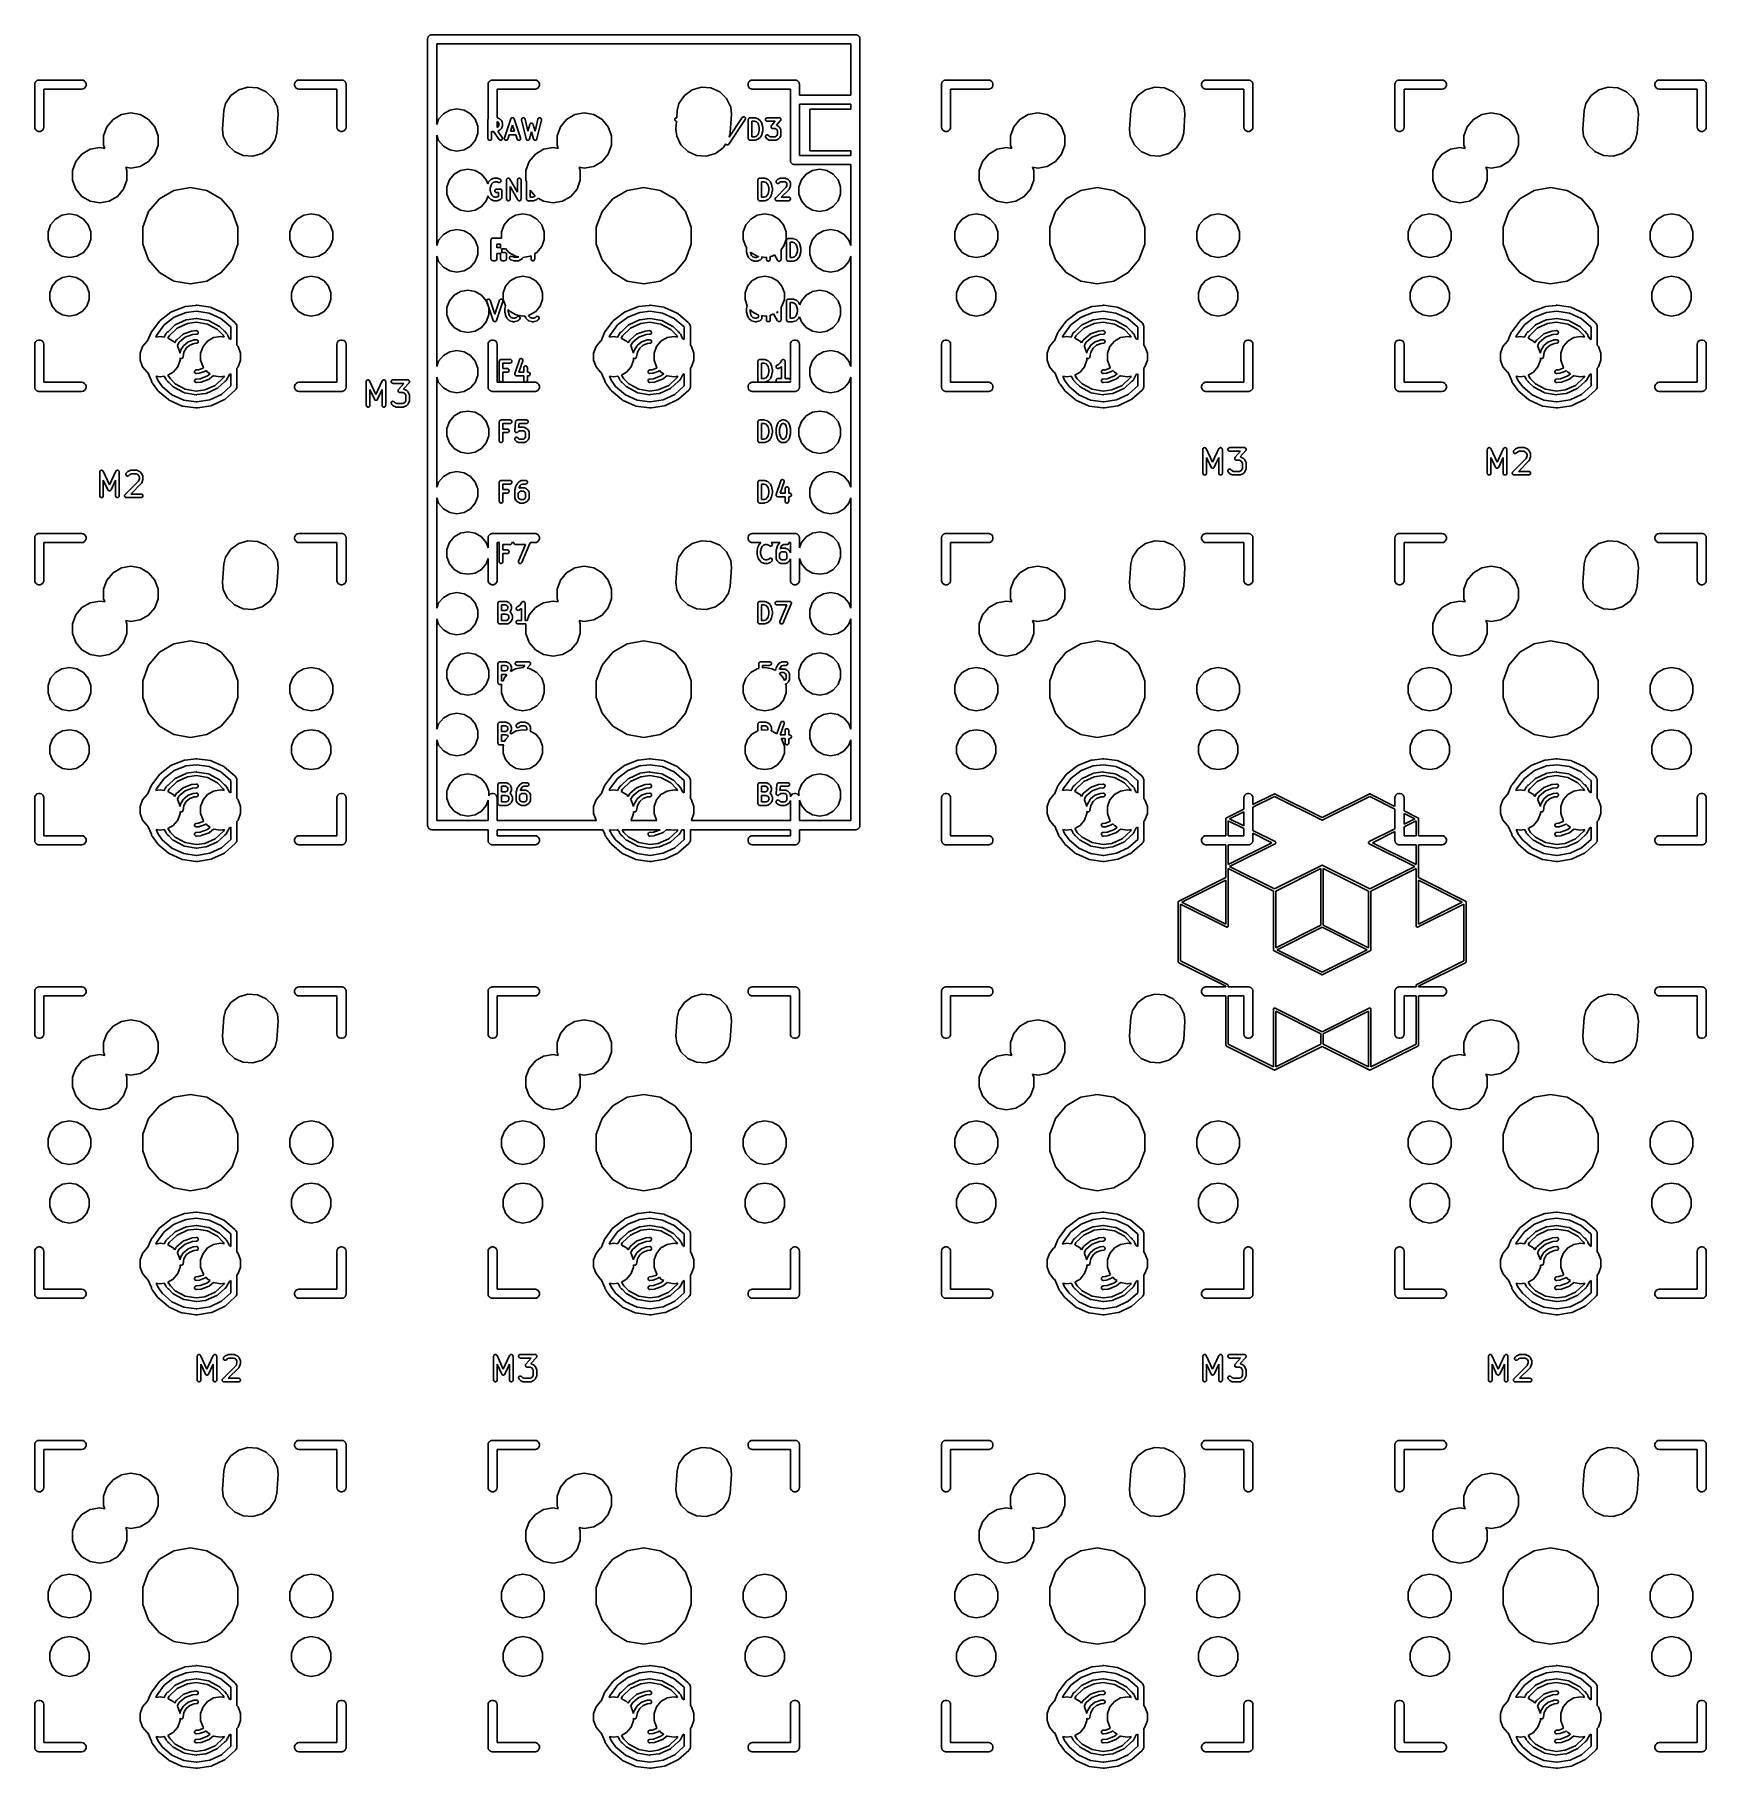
# Model space of a CAD drawing. Extents: x 242.4 to 312.6, y -174.9 to -102.
import ezdxf

# ---------------------------------------------------------------- set-up
doc = ezdxf.new("R2010")
doc.units = 0
doc.header["$MEASUREMENT"] = 0
doc.layers.add('BLACK', color=7, linetype='CONTINUOUS')

msp = doc.modelspace()

# ---------------------------------------------------------------- linework, layer by layer
at = {"layer": 'BLACK', "linetype": 'CONTINUOUS'}
for p, q in [((258.889, -135.272), (258.89, -102.218)), ((258.89, -102.201), (258.895, -102.186)), ((258.89, -102.218), (258.89, -102.201)), ((258.895, -102.186), (258.898, -102.169)), ((258.898, -102.169), (258.907, -102.154)), ((258.907, -102.154), (258.912, -102.138)), ((258.912, -102.138), (258.923, -102.125)), ((258.923, -102.125), (258.932, -102.111)), ((258.932, -102.111), (258.945, -102.1)), ((258.945, -102.1), (258.956, -102.087)), ((258.956, -102.087), (258.97, -102.078)), ((258.97, -102.078), (258.983, -102.067)), ((258.983, -102.067), (258.999, -102.062)), ((258.999, -102.062), (259.014, -102.053)), ((259.014, -102.053), (259.031, -102.05)), ((259.031, -102.05), (259.046, -102.045)), ((259.046, -102.045), (259.063, -102.045)), ((259.063, -102.045), (259.063, -102.044)), ((259.063, -102.044), (276.877, -102.044)), ((276.669, -102.425), (259.27, -102.425)), ((259.27, -102.425), (259.27, -105.821)), ((276.669, -104.584), (276.669, -102.425)), ((276.877, -102.044), (276.877, -102.045)), ((276.877, -102.045), (276.894, -102.045)), ((276.894, -102.045), (276.909, -102.05)), ((276.909, -102.05), (276.926, -102.053)), ((276.926, -102.053), (276.941, -102.062)), ((276.941, -102.062), (276.957, -102.067)), ((276.957, -102.067), (276.97, -102.078)), ((276.97, -102.078), (276.984, -102.087)), ((276.984, -102.087), (276.995, -102.1)), ((276.995, -102.1), (277.008, -102.111)), ((277.008, -102.111), (277.017, -102.125)), ((277.017, -102.125), (277.028, -102.138)), ((277.028, -102.138), (277.033, -102.154)), ((277.033, -102.154), (277.042, -102.169)), ((277.042, -102.169), (277.045, -102.186)), ((277.045, -102.186), (277.05, -102.201)), ((277.05, -102.201), (277.05, -102.218)), ((277.05, -102.218), (277.05, -102.218)), ((277.05, -102.218), (277.05, -135.272)), ((242.379, -105.935), (242.38, -104.123)), ((242.38, -104.106), (242.385, -104.091)), ((242.38, -104.123), (242.38, -104.106)), ((242.385, -104.091), (242.388, -104.074)), ((242.388, -104.074), (242.397, -104.059)), ((242.397, -104.059), (242.402, -104.043)), ((242.402, -104.043), (242.413, -104.03)), ((242.413, -104.03), (242.422, -104.016)), ((242.422, -104.016), (242.435, -104.005)), ((242.435, -104.005), (242.446, -103.992)), ((242.446, -103.992), (242.46, -103.983)), ((242.46, -103.983), (242.473, -103.972)), ((242.473, -103.972), (242.489, -103.967)), ((242.489, -103.967), (242.504, -103.958)), ((242.504, -103.958), (242.521, -103.955)), ((242.521, -103.955), (242.536, -103.95)), ((242.536, -103.95), (242.553, -103.95)), ((242.553, -103.95), (242.553, -103.95)), ((242.553, -103.95), (244.365, -103.95)), ((244.365, -103.95), (244.414, -103.958)), ((244.414, -103.958), (244.472, -103.992)), ((244.472, -103.992), (244.516, -104.043)), ((244.516, -104.043), (244.538, -104.106)), ((244.538, -104.106), (244.538, -104.174)), ((253.302, -104.106), (253.324, -104.043)), ((253.302, -104.174), (253.302, -104.106)), ((253.324, -104.043), (253.368, -103.992)), ((253.368, -103.992), (253.426, -103.958)), ((253.426, -103.958), (253.475, -103.95)), ((253.475, -103.95), (255.287, -103.95)), ((255.287, -103.95), (255.304, -103.95)), ((255.287, -103.95), (255.287, -103.95)), ((255.304, -103.95), (255.319, -103.955)), ((255.319, -103.955), (255.336, -103.958)), ((255.336, -103.958), (255.351, -103.967)), ((255.351, -103.967), (255.367, -103.972)), ((255.367, -103.972), (255.38, -103.983)), ((255.38, -103.983), (255.394, -103.992)), ((255.394, -103.992), (255.405, -104.005)), ((255.405, -104.005), (255.418, -104.016)), ((255.418, -104.016), (255.427, -104.03)), ((255.427, -104.03), (255.438, -104.043)), ((255.438, -104.043), (255.443, -104.059)), ((255.443, -104.059), (255.452, -104.074)), ((255.452, -104.074), (255.455, -104.091)), ((255.455, -104.091), (255.46, -104.106)), ((255.46, -104.106), (255.46, -104.123)), ((255.46, -104.123), (255.46, -104.123)), ((255.46, -104.123), (255.46, -105.935)), ((261.429, -105.58), (261.43, -104.123)), ((261.43, -104.106), (261.435, -104.091)), ((261.43, -104.123), (261.43, -104.106)), ((261.435, -104.091), (261.438, -104.074)), ((261.438, -104.074), (261.447, -104.059)), ((261.447, -104.059), (261.452, -104.043)), ((261.452, -104.043), (261.463, -104.03)), ((261.463, -104.03), (261.472, -104.016)), ((261.472, -104.016), (261.485, -104.005)), ((261.485, -104.005), (261.496, -103.992)), ((261.496, -103.992), (261.51, -103.983)), ((261.51, -103.983), (261.523, -103.972)), ((261.523, -103.972), (261.539, -103.967)), ((261.539, -103.967), (261.554, -103.958)), ((261.554, -103.958), (261.571, -103.955)), ((261.571, -103.955), (261.586, -103.95)), ((261.586, -103.95), (261.603, -103.95)), ((261.603, -103.95), (261.603, -103.95)), ((261.603, -103.95), (263.415, -103.95)), ((263.415, -103.95), (263.464, -103.958)), ((263.464, -103.958), (263.522, -103.992)), ((263.522, -103.992), (263.566, -104.043)), ((263.566, -104.043), (263.588, -104.106)), ((263.588, -104.106), (263.588, -104.174)), ((272.352, -104.106), (272.374, -104.043)), ((272.352, -104.174), (272.352, -104.106)), ((272.374, -104.043), (272.418, -103.992)), ((272.418, -103.992), (272.476, -103.958)), ((272.476, -103.958), (272.525, -103.95)), ((272.525, -103.95), (274.337, -103.95)), ((274.337, -103.95), (274.337, -103.95)), ((274.337, -103.95), (274.354, -103.95)), ((274.354, -103.95), (274.369, -103.955)), ((274.369, -103.955), (274.386, -103.958)), ((274.386, -103.958), (274.401, -103.967)), ((274.401, -103.967), (274.417, -103.972)), ((274.417, -103.972), (274.43, -103.983)), ((274.43, -103.983), (274.444, -103.992)), ((274.444, -103.992), (274.455, -104.005)), ((274.455, -104.005), (274.468, -104.016)), ((274.468, -104.016), (274.477, -104.03)), ((274.477, -104.03), (274.488, -104.043)), ((274.488, -104.043), (274.493, -104.059)), ((274.493, -104.059), (274.502, -104.074)), ((274.502, -104.074), (274.505, -104.091)), ((274.505, -104.091), (274.51, -104.106)), ((274.51, -104.106), (274.51, -104.123)), ((274.51, -104.123), (274.51, -104.123)), ((274.51, -104.123), (274.51, -104.584)), ((280.479, -105.935), (280.48, -104.123)), ((280.48, -104.106), (280.485, -104.091)), ((280.48, -104.123), (280.48, -104.106)), ((280.485, -104.091), (280.488, -104.074)), ((280.488, -104.074), (280.497, -104.059)), ((280.497, -104.059), (280.502, -104.043)), ((280.502, -104.043), (280.513, -104.03)), ((280.513, -104.03), (280.522, -104.016)), ((280.522, -104.016), (280.535, -104.005)), ((280.535, -104.005), (280.546, -103.992)), ((280.546, -103.992), (280.56, -103.983)), ((280.56, -103.983), (280.573, -103.972)), ((280.573, -103.972), (280.589, -103.967)), ((280.589, -103.967), (280.604, -103.958)), ((280.604, -103.958), (280.621, -103.955)), ((280.621, -103.955), (280.636, -103.95)), ((280.636, -103.95), (280.653, -103.95)), ((280.653, -103.95), (280.653, -103.95)), ((280.653, -103.95), (282.465, -103.95)), ((282.465, -103.95), (282.514, -103.958)), ((282.514, -103.958), (282.572, -103.992)), ((282.572, -103.992), (282.616, -104.043)), ((282.616, -104.043), (282.638, -104.106)), ((282.638, -104.106), (282.638, -104.174)), ((291.402, -104.106), (291.424, -104.043)), ((291.402, -104.174), (291.402, -104.106)), ((291.424, -104.043), (291.468, -103.992)), ((291.468, -103.992), (291.526, -103.958)), ((291.526, -103.958), (291.575, -103.95)), ((291.575, -103.95), (293.387, -103.95)), ((293.387, -103.95), (293.404, -103.95)), ((293.387, -103.95), (293.387, -103.95)), ((293.404, -103.95), (293.419, -103.955)), ((293.419, -103.955), (293.436, -103.958)), ((293.436, -103.958), (293.451, -103.967)), ((293.451, -103.967), (293.467, -103.972)), ((293.467, -103.972), (293.48, -103.983)), ((293.48, -103.983), (293.494, -103.992)), ((293.494, -103.992), (293.505, -104.005)), ((293.505, -104.005), (293.518, -104.016)), ((293.518, -104.016), (293.527, -104.03)), ((293.527, -104.03), (293.538, -104.043)), ((293.538, -104.043), (293.543, -104.059)), ((293.543, -104.059), (293.552, -104.074)), ((293.552, -104.074), (293.555, -104.091)), ((293.555, -104.091), (293.56, -104.106)), ((293.56, -104.106), (293.56, -104.123)), ((293.56, -104.123), (293.56, -104.123)), ((293.56, -104.123), (293.56, -105.935)), ((299.529, -105.935), (299.53, -104.123)), ((299.53, -104.106), (299.535, -104.091)), ((299.53, -104.123), (299.53, -104.106)), ((299.535, -104.091), (299.538, -104.074)), ((299.538, -104.074), (299.547, -104.059)), ((299.547, -104.059), (299.552, -104.043)), ((299.552, -104.043), (299.563, -104.03)), ((299.563, -104.03), (299.572, -104.016)), ((299.572, -104.016), (299.585, -104.005)), ((299.585, -104.005), (299.596, -103.992)), ((299.596, -103.992), (299.61, -103.983)), ((299.61, -103.983), (299.623, -103.972)), ((299.623, -103.972), (299.639, -103.967)), ((299.639, -103.967), (299.654, -103.958)), ((299.654, -103.958), (299.671, -103.955)), ((299.671, -103.955), (299.686, -103.95)), ((299.686, -103.95), (299.703, -103.95)), ((299.703, -103.95), (299.703, -103.95)), ((299.703, -103.95), (301.515, -103.95)), ((301.515, -103.95), (301.564, -103.958)), ((301.564, -103.958), (301.622, -103.992)), ((301.622, -103.992), (301.666, -104.043)), ((301.666, -104.043), (301.688, -104.106)), ((301.688, -104.106), (301.688, -104.174)), ((310.452, -104.106), (310.474, -104.043)), ((310.452, -104.174), (310.452, -104.106)), ((310.474, -104.043), (310.518, -103.992)), ((310.518, -103.992), (310.576, -103.958)), ((310.576, -103.958), (310.625, -103.95)), ((310.625, -103.95), (312.437, -103.95)), ((312.437, -103.95), (312.454, -103.95)), ((312.437, -103.95), (312.437, -103.95)), ((312.454, -103.95), (312.469, -103.955)), ((312.469, -103.955), (312.486, -103.958)), ((312.486, -103.958), (312.501, -103.967)), ((312.501, -103.967), (312.517, -103.972)), ((312.517, -103.972), (312.53, -103.983)), ((312.53, -103.983), (312.544, -103.992)), ((312.544, -103.992), (312.555, -104.005)), ((312.555, -104.005), (312.568, -104.016)), ((312.568, -104.016), (312.577, -104.03)), ((312.577, -104.03), (312.588, -104.043)), ((312.588, -104.043), (312.593, -104.059)), ((312.593, -104.059), (312.602, -104.074)), ((312.602, -104.074), (312.605, -104.091)), ((312.605, -104.091), (312.61, -104.106)), ((312.61, -104.106), (312.61, -104.123)), ((312.61, -104.123), (312.611, -104.123)), ((312.611, -104.123), (312.611, -105.935)), ((244.365, -104.331), (242.76, -104.331)), ((242.76, -104.331), (242.76, -105.935)), ((244.414, -104.322), (244.365, -104.331)), ((244.472, -104.288), (244.414, -104.322)), ((244.516, -104.237), (244.472, -104.288)), ((244.538, -104.174), (244.516, -104.237)), ((250.399, -104.939), (250.624, -104.605)), ((250.624, -104.605), (250.95, -104.367)), ((250.95, -104.367), (251.338, -104.256)), ((251.338, -104.256), (251.74, -104.284)), ((251.74, -104.284), (252.108, -104.447)), ((252.108, -104.447), (252.398, -104.727)), ((252.398, -104.727), (252.575, -105.089)), ((253.324, -104.237), (253.302, -104.174)), ((253.368, -104.288), (253.324, -104.237)), ((253.426, -104.322), (253.368, -104.288)), ((253.475, -104.331), (253.426, -104.322)), ((255.079, -104.331), (253.475, -104.331)), ((255.08, -105.935), (255.079, -104.331)), ((263.415, -104.331), (261.81, -104.331)), ((261.81, -104.331), (261.81, -105.533)), ((263.464, -104.322), (263.415, -104.331)), ((263.522, -104.288), (263.464, -104.322)), ((263.566, -104.237), (263.522, -104.288)), ((263.588, -104.174), (263.566, -104.237)), ((269.449, -104.939), (269.674, -104.605)), ((269.674, -104.605), (270, -104.367)), ((270, -104.367), (270.388, -104.256)), ((270.388, -104.256), (270.79, -104.284)), ((270.79, -104.284), (271.158, -104.447)), ((271.158, -104.447), (271.448, -104.727)), ((271.448, -104.727), (271.625, -105.089)), ((272.374, -104.237), (272.352, -104.174)), ((272.418, -104.288), (272.374, -104.237)), ((272.476, -104.322), (272.418, -104.288)), ((272.525, -104.331), (272.476, -104.322)), ((274.13, -104.331), (272.525, -104.331)), ((274.13, -104.758), (274.13, -104.331)), ((274.13, -107.281), (274.13, -104.758)), ((274.51, -104.584), (276.669, -104.584)), ((282.465, -104.331), (280.861, -104.331)), ((280.861, -104.331), (280.861, -105.935)), ((282.514, -104.322), (282.465, -104.331)), ((282.572, -104.288), (282.514, -104.322)), ((282.616, -104.237), (282.572, -104.288)), ((282.638, -104.174), (282.616, -104.237)), ((288.499, -104.939), (288.724, -104.605)), ((288.724, -104.605), (289.05, -104.367)), ((289.05, -104.367), (289.438, -104.256)), ((289.438, -104.256), (289.84, -104.284)), ((289.84, -104.284), (290.208, -104.447)), ((290.208, -104.447), (290.498, -104.727)), ((290.498, -104.727), (290.675, -105.089)), ((291.424, -104.237), (291.402, -104.174)), ((291.468, -104.288), (291.424, -104.237)), ((291.526, -104.322), (291.468, -104.288)), ((291.575, -104.331), (291.526, -104.322)), ((293.179, -104.331), (291.575, -104.331)), ((293.18, -105.935), (293.179, -104.331)), ((301.515, -104.331), (299.911, -104.331)), ((299.911, -104.331), (299.911, -105.935)), ((301.564, -104.322), (301.515, -104.331)), ((301.622, -104.288), (301.564, -104.322)), ((301.666, -104.237), (301.622, -104.288)), ((301.688, -104.174), (301.666, -104.237)), ((307.549, -104.939), (307.774, -104.605)), ((307.774, -104.605), (308.1, -104.367)), ((308.1, -104.367), (308.488, -104.256)), ((308.488, -104.256), (308.89, -104.284)), ((308.89, -104.284), (309.258, -104.447)), ((309.258, -104.447), (309.548, -104.727)), ((309.548, -104.727), (309.725, -105.089)), ((310.474, -104.237), (310.452, -104.174)), ((310.518, -104.288), (310.474, -104.237)), ((310.576, -104.322), (310.518, -104.288)), ((310.625, -104.331), (310.576, -104.322)), ((312.229, -104.331), (310.625, -104.331)), ((312.23, -105.935), (312.229, -104.331)), ((245.415, -105.91), (245.674, -105.601)), ((245.674, -105.601), (246.023, -105.399)), ((246.023, -105.399), (246.42, -105.329)), ((246.42, -105.329), (246.817, -105.399)), ((246.817, -105.399), (247.166, -105.601)), ((247.166, -105.601), (247.425, -105.91)), ((250.273, -106.011), (250.327, -105.232)), ((250.327, -105.232), (250.399, -104.939)), ((252.607, -105.389), (252.553, -106.168)), ((252.575, -105.089), (252.607, -105.389)), ((259.27, -105.821), (259.351, -105.6)), ((259.351, -105.6), (259.549, -105.363)), ((259.549, -105.363), (259.817, -105.209)), ((259.817, -105.209), (260.121, -105.155)), ((260.121, -105.155), (260.426, -105.209)), ((260.426, -105.209), (260.693, -105.363)), ((260.693, -105.363), (260.892, -105.6)), ((260.892, -105.6), (260.998, -105.89)), ((261.424, -105.607), (261.426, -105.6)), ((261.424, -106.407), (261.424, -105.607)), ((261.426, -105.594), (261.428, -105.588)), ((261.426, -105.6), (261.426, -105.594)), ((261.428, -105.588), (261.429, -105.581)), ((261.429, -105.581), (261.429, -105.58)), ((261.81, -105.533), (261.813, -105.532)), ((261.813, -105.532), (261.821, -105.535)), ((261.821, -105.535), (261.83, -105.536)), ((261.83, -105.536), (261.834, -105.539)), ((261.834, -105.539), (261.838, -105.54)), ((261.838, -105.54), (261.914, -105.578)), ((261.914, -105.578), (261.924, -105.585)), ((261.924, -105.585), (261.933, -105.592)), ((261.933, -105.592), (261.972, -105.63)), ((262.114, -106.383), (262.381, -105.583)), ((262.381, -105.583), (262.382, -105.581)), ((262.382, -105.579), (262.388, -105.57)), ((262.382, -105.581), (262.382, -105.579)), ((262.388, -105.57), (262.393, -105.56)), ((262.393, -105.56), (262.395, -105.559)), ((262.395, -105.559), (262.396, -105.557)), ((262.396, -105.557), (262.404, -105.55)), ((262.404, -105.55), (262.413, -105.543)), ((262.413, -105.543), (262.415, -105.542)), ((262.415, -105.542), (262.416, -105.541)), ((262.416, -105.541), (262.427, -105.537)), ((262.427, -105.537), (262.437, -105.533)), ((262.437, -105.533), (262.439, -105.533)), ((262.439, -105.533), (262.441, -105.533)), ((262.441, -105.533), (262.452, -105.533)), ((262.452, -105.533), (262.463, -105.533)), ((262.463, -105.533), (262.465, -105.533)), ((262.465, -105.533), (262.467, -105.533)), ((262.467, -105.533), (262.477, -105.537)), ((262.477, -105.537), (262.488, -105.541)), ((262.488, -105.541), (262.489, -105.542)), ((262.489, -105.542), (262.491, -105.543)), ((262.491, -105.543), (262.499, -105.55)), ((262.499, -105.55), (262.508, -105.557)), ((262.508, -105.557), (262.509, -105.559)), ((262.509, -105.559), (262.511, -105.56)), ((262.511, -105.56), (262.516, -105.57)), ((262.516, -105.57), (262.522, -105.579)), ((262.522, -105.579), (262.522, -105.581)), ((262.522, -105.581), (262.523, -105.583)), ((262.523, -105.583), (262.79, -106.383)), ((262.834, -105.598), (262.842, -105.573)), ((262.836, -105.624), (262.834, -105.598)), ((262.842, -105.573), (262.857, -105.552)), ((262.857, -105.552), (262.879, -105.538)), ((262.879, -105.538), (262.905, -105.532)), ((262.905, -105.532), (262.93, -105.535)), ((262.93, -105.535), (262.954, -105.547)), ((262.954, -105.547), (262.972, -105.566)), ((262.972, -105.566), (262.982, -105.59)), ((262.982, -105.59), (263.104, -106.1)), ((263.4, -106.1), (263.522, -105.59)), ((263.522, -105.59), (263.532, -105.566)), ((263.532, -105.566), (263.55, -105.547)), ((263.55, -105.547), (263.573, -105.535)), ((263.573, -105.535), (263.599, -105.532)), ((263.599, -105.532), (263.624, -105.538)), ((263.624, -105.538), (263.646, -105.552)), ((263.646, -105.552), (263.662, -105.573)), ((263.662, -105.573), (263.669, -105.598)), ((263.669, -105.598), (263.668, -105.624)), ((264.465, -105.91), (264.724, -105.601)), ((264.724, -105.601), (265.073, -105.399)), ((265.073, -105.399), (265.47, -105.329)), ((265.47, -105.329), (265.867, -105.399)), ((265.867, -105.399), (266.216, -105.601)), ((266.216, -105.601), (266.475, -105.91)), ((269.278, -105.594), (269.286, -105.569)), ((269.278, -105.62), (269.278, -105.594)), ((269.286, -105.569), (269.303, -105.549)), ((269.303, -105.549), (269.326, -105.536)), ((269.326, -105.536), (269.351, -105.532)), ((269.351, -105.532), (269.356, -105.532)), ((269.356, -105.532), (269.377, -105.232)), ((269.377, -105.232), (269.449, -104.939)), ((271.558, -106.353), (272.108, -105.527)), ((271.657, -105.389), (271.603, -106.168)), ((271.625, -105.089), (271.657, -105.389)), ((272.108, -105.527), (272.126, -105.508)), ((272.126, -105.508), (272.149, -105.497)), ((272.149, -105.497), (272.175, -105.494)), ((272.175, -105.494), (272.201, -105.5)), ((272.201, -105.5), (272.222, -105.515)), ((272.222, -105.515), (272.238, -105.536)), ((272.243, -105.587), (272.233, -105.61)), ((272.238, -105.536), (272.245, -105.561)), ((272.245, -105.561), (272.243, -105.587)), ((272.362, -105.607), (272.363, -105.6)), ((272.362, -106.407), (272.362, -105.607)), ((272.363, -105.594), (272.365, -105.588)), ((272.363, -105.6), (272.363, -105.594)), ((272.365, -105.588), (272.367, -105.581)), ((272.367, -105.581), (272.37, -105.576)), ((272.37, -105.576), (272.372, -105.569)), ((272.372, -105.569), (272.376, -105.564)), ((272.376, -105.564), (272.38, -105.559)), ((272.38, -105.559), (272.385, -105.554)), ((272.385, -105.554), (272.389, -105.549)), ((272.389, -105.549), (272.395, -105.546)), ((272.395, -105.546), (272.4, -105.542)), ((272.4, -105.542), (272.406, -105.54)), ((272.406, -105.54), (272.411, -105.536)), ((272.411, -105.536), (272.418, -105.535)), ((272.418, -105.535), (272.424, -105.533)), ((272.424, -105.533), (272.431, -105.533)), ((272.431, -105.533), (272.437, -105.532)), ((272.437, -105.532), (272.628, -105.532)), ((272.628, -105.532), (272.639, -105.534)), ((272.639, -105.534), (272.651, -105.536)), ((272.651, -105.536), (272.766, -105.574)), ((272.766, -105.574), (272.769, -105.576)), ((272.769, -105.576), (272.774, -105.577)), ((272.774, -105.577), (272.781, -105.582)), ((272.781, -105.582), (272.788, -105.586)), ((272.788, -105.586), (272.791, -105.589)), ((272.791, -105.589), (272.795, -105.592)), ((272.795, -105.592), (272.871, -105.668)), ((273.087, -105.594), (273.096, -105.569)), ((273.087, -105.62), (273.087, -105.594)), ((273.096, -105.569), (273.113, -105.549)), ((273.113, -105.549), (273.135, -105.536)), ((273.135, -105.536), (273.161, -105.532)), ((273.161, -105.532), (273.656, -105.532)), ((273.656, -105.532), (273.663, -105.533)), ((273.663, -105.533), (273.671, -105.533)), ((273.671, -105.533), (273.676, -105.535)), ((273.676, -105.535), (273.682, -105.536)), ((273.682, -105.536), (273.688, -105.54)), ((273.688, -105.54), (273.695, -105.543)), ((273.695, -105.543), (273.699, -105.547)), ((273.699, -105.547), (273.704, -105.549)), ((273.704, -105.549), (273.709, -105.555)), ((273.709, -105.555), (273.715, -105.56)), ((273.715, -105.56), (273.717, -105.565)), ((273.717, -105.565), (273.721, -105.569)), ((273.721, -105.569), (273.724, -105.576)), ((273.724, -105.576), (273.727, -105.583)), ((273.727, -105.583), (273.728, -105.588)), ((273.728, -105.588), (273.73, -105.594)), ((273.73, -105.594), (273.73, -105.601)), ((273.73, -105.601), (273.731, -105.608)), ((273.731, -105.608), (273.73, -105.614)), ((274.51, -104.965), (274.51, -107.124)), ((276.669, -104.965), (274.51, -104.965)), ((274.942, -106.921), (274.942, -105.169)), ((274.942, -105.169), (276.669, -105.169)), ((276.669, -105.169), (276.669, -104.965)), ((283.515, -105.91), (283.774, -105.601)), ((283.774, -105.601), (284.123, -105.399)), ((284.123, -105.399), (284.52, -105.329)), ((284.52, -105.329), (284.917, -105.399)), ((284.917, -105.399), (285.266, -105.601)), ((285.266, -105.601), (285.525, -105.91)), ((288.373, -106.011), (288.427, -105.232)), ((288.427, -105.232), (288.499, -104.939)), ((290.707, -105.389), (290.653, -106.168)), ((290.675, -105.089), (290.707, -105.389)), ((302.565, -105.91), (302.824, -105.601)), ((302.824, -105.601), (303.173, -105.399)), ((303.173, -105.399), (303.57, -105.329)), ((303.57, -105.329), (303.967, -105.399)), ((303.967, -105.399), (304.316, -105.601)), ((304.316, -105.601), (304.575, -105.91)), ((307.423, -106.011), (307.477, -105.232)), ((307.477, -105.232), (307.549, -104.939)), ((309.757, -105.389), (309.703, -106.168)), ((309.725, -105.089), (309.757, -105.389)), ((242.388, -105.984), (242.379, -105.935)), ((242.422, -106.042), (242.388, -105.984)), ((242.473, -106.086), (242.422, -106.042)), ((242.536, -106.108), (242.473, -106.086)), ((242.604, -106.108), (242.536, -106.108)), ((242.667, -106.086), (242.604, -106.108)), ((242.718, -106.042), (242.667, -106.086)), ((242.752, -105.984), (242.718, -106.042)), ((242.76, -105.935), (242.752, -105.984)), ((245.277, -106.288), (245.415, -105.91)), ((245.277, -106.692), (245.277, -106.288)), ((247.425, -105.91), (247.563, -106.288)), ((247.563, -106.288), (247.563, -106.692)), ((250.305, -106.311), (250.273, -106.011)), ((250.482, -106.673), (250.305, -106.311)), ((252.553, -106.168), (252.481, -106.461)), ((255.088, -105.984), (255.08, -105.935)), ((255.122, -106.042), (255.088, -105.984)), ((255.173, -106.086), (255.122, -106.042)), ((255.236, -106.108), (255.173, -106.086)), ((255.304, -106.108), (255.236, -106.108)), ((255.367, -106.086), (255.304, -106.108)), ((255.418, -106.042), (255.367, -106.086)), ((255.452, -105.984), (255.418, -106.042)), ((255.46, -105.935), (255.452, -105.984)), ((259.351, -106.49), (259.27, -106.269)), ((259.27, -106.269), (259.27, -110.901)), ((260.998, -106.2), (260.892, -106.49)), ((260.998, -105.89), (260.998, -106.2)), ((261.586, -106.108), (261.574, -106.104)), ((261.574, -106.104), (261.574, -106.407)), ((261.654, -106.108), (261.586, -106.108)), ((261.656, -106.108), (261.654, -106.108)), ((261.895, -106.45), (261.656, -106.108)), ((261.836, -105.707), (261.81, -105.694)), ((261.81, -105.694), (261.81, -105.935)), ((261.81, -105.939), (261.836, -105.926)), ((261.81, -105.935), (261.81, -105.939)), ((261.834, -106.094), (261.831, -106.096)), ((261.831, -106.096), (262.018, -106.364)), ((261.838, -106.093), (261.834, -106.094)), ((261.857, -105.728), (261.836, -105.707)), ((261.836, -105.926), (261.857, -105.905)), ((261.914, -106.055), (261.838, -106.093)), ((261.882, -105.777), (261.857, -105.728)), ((261.857, -105.905), (261.882, -105.856)), ((261.882, -105.856), (261.882, -105.777)), ((261.924, -106.048), (261.914, -106.055)), ((261.933, -106.041), (261.924, -106.048)), ((261.972, -106.003), (261.933, -106.041)), ((261.972, -105.63), (261.978, -105.64)), ((261.978, -105.993), (261.972, -106.003)), ((261.978, -105.64), (261.986, -105.65)), ((261.986, -105.983), (261.978, -105.993)), ((261.986, -105.65), (262.024, -105.726)), ((262.024, -105.907), (261.986, -105.983)), ((262.024, -105.726), (262.025, -105.73)), ((262.025, -105.903), (262.024, -105.907)), ((262.025, -105.73), (262.027, -105.734)), ((262.027, -105.899), (262.025, -105.903)), ((262.027, -105.734), (262.029, -105.742)), ((262.029, -105.891), (262.027, -105.899)), ((262.029, -105.742), (262.031, -105.751)), ((262.031, -105.882), (262.029, -105.891)), ((262.031, -105.751), (262.031, -105.755)), ((262.031, -105.755), (262.032, -105.759)), ((262.032, -105.874), (262.031, -105.878)), ((262.031, -105.878), (262.031, -105.882)), ((262.032, -105.759), (262.032, -105.874)), ((262.315, -106.253), (262.256, -106.431)), ((262.588, -106.253), (262.315, -106.253)), ((262.452, -105.844), (262.365, -106.103)), ((262.365, -106.103), (262.538, -106.103)), ((262.538, -106.103), (262.452, -105.844)), ((262.647, -106.431), (262.588, -106.253)), ((263.027, -106.424), (262.836, -105.624)), ((263.104, -106.1), (263.179, -105.816)), ((263.252, -106.127), (263.172, -106.426)), ((263.179, -105.816), (263.182, -105.81)), ((263.182, -105.81), (263.184, -105.804)), ((263.184, -105.804), (263.188, -105.798)), ((263.188, -105.798), (263.19, -105.793)), ((263.19, -105.793), (263.195, -105.788)), ((263.195, -105.788), (263.199, -105.782)), ((263.199, -105.782), (263.204, -105.779)), ((263.204, -105.779), (263.209, -105.774)), ((263.209, -105.774), (263.215, -105.771)), ((263.215, -105.771), (263.22, -105.767)), ((263.22, -105.767), (263.226, -105.766)), ((263.226, -105.766), (263.232, -105.763)), ((263.232, -105.763), (263.239, -105.762)), ((263.239, -105.762), (263.245, -105.761)), ((263.245, -105.761), (263.252, -105.761)), ((263.252, -105.761), (263.258, -105.761)), ((263.332, -106.426), (263.252, -106.127)), ((263.258, -105.761), (263.265, -105.762)), ((263.265, -105.762), (263.271, -105.763)), ((263.271, -105.763), (263.277, -105.766)), ((263.277, -105.766), (263.283, -105.767)), ((263.283, -105.767), (263.289, -105.771)), ((263.289, -105.771), (263.295, -105.774)), ((263.295, -105.774), (263.3, -105.779)), ((263.3, -105.779), (263.305, -105.782)), ((263.305, -105.782), (263.309, -105.788)), ((263.309, -105.788), (263.313, -105.793)), ((263.313, -105.793), (263.316, -105.798)), ((263.316, -105.798), (263.32, -105.804)), ((263.32, -105.804), (263.322, -105.81)), ((263.322, -105.81), (263.324, -105.816)), ((263.324, -105.816), (263.4, -106.1)), ((263.668, -105.624), (263.477, -106.424)), ((264.327, -106.288), (264.465, -105.91)), ((264.327, -106.692), (264.327, -106.288)), ((266.475, -105.91), (266.613, -106.288)), ((266.613, -106.288), (266.613, -106.692)), ((269.286, -105.644), (269.278, -105.62)), ((269.303, -105.664), (269.286, -105.644)), ((269.326, -105.677), (269.303, -105.664)), ((269.323, -106.011), (269.346, -105.681)), ((269.355, -106.311), (269.323, -106.011)), ((269.346, -105.681), (269.326, -105.677)), ((269.532, -106.673), (269.355, -106.311)), ((272.233, -105.61), (271.547, -106.639)), ((271.603, -106.168), (271.558, -106.353)), ((272.512, -105.682), (272.512, -106.332)), ((272.615, -105.682), (272.512, -105.682)), ((272.512, -106.332), (272.615, -106.332)), ((272.701, -105.711), (272.615, -105.682)), ((272.615, -106.332), (272.701, -106.303)), ((272.756, -105.766), (272.701, -105.711)), ((272.701, -106.303), (272.756, -106.248)), ((272.785, -105.824), (272.756, -105.766)), ((272.756, -106.248), (272.785, -106.19)), ((272.819, -105.959), (272.785, -105.824)), ((272.785, -106.19), (272.819, -106.055)), ((272.819, -106.055), (272.819, -105.959)), ((272.871, -105.668), (272.878, -105.678)), ((272.878, -106.336), (272.871, -106.346)), ((272.878, -105.678), (272.885, -105.688)), ((272.885, -106.326), (272.878, -106.336)), ((272.885, -105.688), (272.923, -105.764)), ((272.923, -106.25), (272.885, -106.326)), ((272.923, -105.764), (272.926, -105.772)), ((272.926, -106.242), (272.923, -106.25)), ((272.926, -105.772), (272.929, -105.779)), ((272.929, -106.235), (272.926, -106.242)), ((272.929, -105.779), (272.967, -105.932)), ((272.967, -106.082), (272.929, -106.235)), ((272.967, -105.932), (272.968, -105.941)), ((272.968, -106.073), (272.967, -106.082)), ((272.968, -105.941), (272.969, -105.95)), ((272.969, -106.064), (272.968, -106.073)), ((272.969, -105.95), (272.969, -106.064)), ((273.086, -106.337), (273.088, -106.311)), ((273.093, -106.362), (273.086, -106.337)), ((273.096, -105.644), (273.087, -105.62)), ((273.088, -106.311), (273.099, -106.288)), ((273.113, -105.664), (273.096, -105.644)), ((273.099, -106.288), (273.118, -106.269)), ((273.135, -105.677), (273.113, -105.664)), ((273.118, -106.269), (273.142, -106.258)), ((273.161, -105.682), (273.135, -105.677)), ((273.142, -106.258), (273.167, -106.256)), ((273.491, -105.682), (273.161, -105.682)), ((273.167, -106.256), (273.193, -106.263)), ((273.193, -106.263), (273.214, -106.278)), ((273.214, -106.278), (273.243, -106.307)), ((273.243, -106.307), (273.293, -106.332)), ((273.293, -106.332), (273.486, -106.332)), ((273.315, -105.91), (273.316, -105.904)), ((273.316, -105.917), (273.315, -105.91)), ((273.316, -105.899), (273.318, -105.892)), ((273.316, -105.904), (273.316, -105.899)), ((273.316, -105.925), (273.316, -105.917)), ((273.318, -105.93), (273.316, -105.925)), ((273.318, -105.892), (273.32, -105.885)), ((273.318, -105.936), (273.318, -105.93)), ((273.322, -105.942), (273.318, -105.936)), ((273.32, -105.885), (273.323, -105.88)), ((273.325, -105.949), (273.322, -105.942)), ((273.323, -105.88), (273.325, -105.874)), ((273.325, -105.874), (273.329, -105.869)), ((273.328, -105.954), (273.325, -105.949)), ((273.331, -105.959), (273.328, -105.954)), ((273.329, -105.869), (273.333, -105.862)), ((273.337, -105.964), (273.331, -105.959)), ((273.333, -105.862), (273.491, -105.682)), ((273.341, -105.969), (273.337, -105.964)), ((273.346, -105.972), (273.341, -105.969)), ((273.351, -105.976), (273.346, -105.972)), ((273.357, -105.978), (273.351, -105.976)), ((273.364, -105.982), (273.357, -105.978)), ((273.37, -105.983), (273.364, -105.982)), ((273.375, -105.985), (273.37, -105.983)), ((273.382, -105.985), (273.375, -105.985)), ((273.389, -105.987), (273.382, -105.985)), ((273.486, -105.987), (273.389, -105.987)), ((273.536, -106.011), (273.486, -105.987)), ((273.486, -106.332), (273.536, -106.307)), ((273.556, -106.032), (273.536, -106.011)), ((273.536, -106.307), (273.556, -106.286)), ((273.713, -105.656), (273.545, -105.848)), ((273.545, -105.848), (273.614, -105.883)), ((273.581, -106.082), (273.556, -106.032)), ((273.556, -106.286), (273.581, -106.237)), ((273.581, -106.237), (273.581, -106.082)), ((273.614, -105.883), (273.623, -105.89)), ((273.623, -105.89), (273.633, -105.897)), ((273.633, -105.897), (273.671, -105.935)), ((273.671, -105.935), (273.678, -105.945)), ((273.678, -105.945), (273.685, -105.954)), ((273.685, -105.954), (273.723, -106.031)), ((273.723, -106.288), (273.685, -106.364)), ((273.716, -105.65), (273.713, -105.656)), ((273.721, -105.644), (273.716, -105.65)), ((273.723, -105.639), (273.721, -105.644)), ((273.726, -105.634), (273.723, -105.639)), ((273.723, -106.031), (273.724, -106.035)), ((273.724, -106.284), (273.723, -106.288)), ((273.724, -106.035), (273.727, -106.038)), ((273.727, -106.28), (273.724, -106.284)), ((273.728, -105.627), (273.726, -105.634)), ((273.727, -106.038), (273.728, -106.047)), ((273.728, -106.272), (273.727, -106.28)), ((273.73, -105.62), (273.728, -105.627)), ((273.728, -106.047), (273.731, -106.055)), ((273.731, -106.263), (273.728, -106.272)), ((273.73, -105.614), (273.73, -105.62)), ((273.731, -106.055), (273.73, -106.06)), ((273.73, -106.06), (273.731, -106.064)), ((273.731, -106.255), (273.73, -106.259)), ((273.73, -106.259), (273.731, -106.263)), ((273.731, -106.064), (273.731, -106.255)), ((280.488, -105.984), (280.479, -105.935)), ((280.522, -106.042), (280.488, -105.984)), ((280.573, -106.086), (280.522, -106.042)), ((280.636, -106.108), (280.573, -106.086)), ((280.704, -106.108), (280.636, -106.108)), ((280.767, -106.086), (280.704, -106.108)), ((280.818, -106.042), (280.767, -106.086)), ((280.852, -105.984), (280.818, -106.042)), ((280.861, -105.935), (280.852, -105.984)), ((283.377, -106.288), (283.515, -105.91)), ((283.377, -106.692), (283.377, -106.288)), ((285.525, -105.91), (285.663, -106.288)), ((285.663, -106.288), (285.663, -106.692)), ((288.405, -106.311), (288.373, -106.011)), ((288.582, -106.673), (288.405, -106.311)), ((290.653, -106.168), (290.581, -106.461)), ((293.188, -105.984), (293.18, -105.935)), ((293.222, -106.042), (293.188, -105.984)), ((293.273, -106.086), (293.222, -106.042)), ((293.336, -106.108), (293.273, -106.086)), ((293.404, -106.108), (293.336, -106.108)), ((293.467, -106.086), (293.404, -106.108)), ((293.518, -106.042), (293.467, -106.086)), ((293.552, -105.984), (293.518, -106.042)), ((293.56, -105.935), (293.552, -105.984)), ((299.538, -105.984), (299.529, -105.935)), ((299.572, -106.042), (299.538, -105.984)), ((299.623, -106.086), (299.572, -106.042)), ((299.686, -106.108), (299.623, -106.086)), ((299.754, -106.108), (299.686, -106.108)), ((299.817, -106.086), (299.754, -106.108)), ((299.868, -106.042), (299.817, -106.086)), ((299.902, -105.984), (299.868, -106.042)), ((299.911, -105.935), (299.902, -105.984)), ((302.427, -106.288), (302.565, -105.91)), ((302.427, -106.692), (302.427, -106.288)), ((304.575, -105.91), (304.713, -106.288)), ((304.713, -106.288), (304.713, -106.692)), ((307.455, -106.311), (307.423, -106.011)), ((307.632, -106.673), (307.455, -106.311)), ((309.703, -106.168), (309.631, -106.461)), ((312.238, -105.984), (312.23, -105.935)), ((312.272, -106.042), (312.238, -105.984)), ((312.323, -106.086), (312.272, -106.042)), ((312.386, -106.108), (312.323, -106.086)), ((312.454, -106.108), (312.386, -106.108)), ((312.517, -106.086), (312.454, -106.108)), ((312.568, -106.042), (312.517, -106.086)), ((312.602, -105.984), (312.568, -106.042)), ((312.611, -105.935), (312.602, -105.984)), ((244.105, -107.37), (244.364, -107.061)), ((244.364, -107.061), (244.713, -106.859)), ((244.713, -106.859), (245.11, -106.789)), ((245.11, -106.789), (245.326, -106.828)), ((245.326, -106.828), (245.277, -106.692)), ((247.563, -106.692), (247.425, -107.07)), ((250.772, -106.953), (250.482, -106.673)), ((251.14, -107.116), (250.772, -106.953)), ((251.93, -107.033), (251.542, -107.144)), ((252.256, -106.795), (251.93, -107.033)), ((252.481, -106.461), (252.256, -106.795)), ((259.549, -106.727), (259.351, -106.49)), ((259.817, -106.881), (259.549, -106.727)), ((260.121, -106.935), (259.817, -106.881)), ((260.426, -106.881), (260.121, -106.935)), ((260.693, -106.727), (260.426, -106.881)), ((260.892, -106.49), (260.693, -106.727)), ((261.429, -106.433), (261.424, -106.407)), ((261.442, -106.455), (261.429, -106.433)), ((261.462, -106.472), (261.442, -106.455)), ((261.486, -106.481), (261.462, -106.472)), ((261.512, -106.481), (261.486, -106.481)), ((261.537, -106.472), (261.512, -106.481)), ((261.557, -106.455), (261.537, -106.472)), ((261.57, -106.433), (261.557, -106.455)), ((261.574, -106.407), (261.57, -106.433)), ((261.914, -106.468), (261.895, -106.45)), ((261.937, -106.479), (261.914, -106.468)), ((261.963, -106.482), (261.937, -106.479)), ((261.988, -106.475), (261.963, -106.482)), ((262.01, -106.46), (261.988, -106.475)), ((262.025, -106.439), (262.01, -106.46)), ((262.018, -106.364), (262.029, -106.388)), ((262.031, -106.413), (262.025, -106.439)), ((262.029, -106.388), (262.031, -106.413)), ((262.11, -106.409), (262.114, -106.383)), ((262.115, -106.434), (262.11, -106.409)), ((262.129, -106.457), (262.115, -106.434)), ((262.149, -106.473), (262.129, -106.457)), ((262.174, -106.481), (262.149, -106.473)), ((262.2, -106.48), (262.174, -106.481)), ((262.224, -106.471), (262.2, -106.48)), ((262.244, -106.454), (262.224, -106.471)), ((262.256, -106.431), (262.244, -106.454)), ((262.66, -106.454), (262.647, -106.431)), ((262.679, -106.471), (262.66, -106.454)), ((262.703, -106.48), (262.679, -106.471)), ((262.73, -106.481), (262.703, -106.48)), ((262.754, -106.473), (262.73, -106.481)), ((262.775, -106.457), (262.754, -106.473)), ((262.788, -106.434), (262.775, -106.457)), ((262.793, -106.409), (262.788, -106.434)), ((262.79, -106.383), (262.793, -106.409)), ((263.03, -106.431), (263.027, -106.424)), ((263.032, -106.439), (263.03, -106.431)), ((263.035, -106.443), (263.032, -106.439)), ((263.037, -106.448), (263.035, -106.443)), ((263.042, -106.454), (263.037, -106.448)), ((263.047, -106.46), (263.042, -106.454)), ((263.051, -106.463), (263.047, -106.46)), ((263.055, -106.467), (263.051, -106.463)), ((263.062, -106.471), (263.055, -106.467)), ((263.068, -106.475), (263.062, -106.471)), ((263.073, -106.476), (263.068, -106.475)), ((263.078, -106.479), (263.073, -106.476)), ((263.086, -106.48), (263.078, -106.479)), ((263.093, -106.482), (263.086, -106.48)), ((263.098, -106.481), (263.093, -106.482)), ((263.104, -106.482), (263.098, -106.481)), ((263.111, -106.48), (263.104, -106.482)), ((263.119, -106.479), (263.111, -106.48)), ((263.124, -106.477), (263.119, -106.479)), ((263.129, -106.476), (263.124, -106.477)), ((263.136, -106.472), (263.129, -106.476)), ((263.143, -106.468), (263.136, -106.472)), ((263.146, -106.464), (263.143, -106.468)), ((263.151, -106.461), (263.146, -106.464)), ((263.156, -106.455), (263.151, -106.461)), ((263.155, -107.37), (263.414, -107.061)), ((263.161, -106.45), (263.156, -106.455)), ((263.163, -106.445), (263.161, -106.45)), ((263.167, -106.44), (263.163, -106.445)), ((263.169, -106.433), (263.167, -106.44)), ((263.172, -106.426), (263.169, -106.433)), ((263.335, -106.433), (263.332, -106.426)), ((263.337, -106.44), (263.335, -106.433)), ((263.34, -106.445), (263.337, -106.44)), ((263.343, -106.45), (263.34, -106.445)), ((263.348, -106.455), (263.343, -106.45)), ((263.353, -106.461), (263.348, -106.455)), ((263.357, -106.464), (263.353, -106.461)), ((263.361, -106.468), (263.357, -106.464)), ((263.368, -106.472), (263.361, -106.468)), ((263.374, -106.476), (263.368, -106.472)), ((263.38, -106.477), (263.374, -106.476)), ((263.385, -106.479), (263.38, -106.477)), ((263.392, -106.48), (263.385, -106.479)), ((263.4, -106.482), (263.392, -106.48)), ((263.405, -106.481), (263.4, -106.482)), ((263.411, -106.482), (263.405, -106.481)), ((263.418, -106.48), (263.411, -106.482)), ((263.414, -107.061), (263.763, -106.859)), ((263.426, -106.479), (263.418, -106.48)), ((263.431, -106.476), (263.426, -106.479)), ((263.436, -106.475), (263.431, -106.476)), ((263.442, -106.471), (263.436, -106.475)), ((263.449, -106.467), (263.442, -106.471)), ((263.453, -106.463), (263.449, -106.467)), ((263.457, -106.46), (263.453, -106.463)), ((263.462, -106.454), (263.457, -106.46)), ((263.467, -106.448), (263.462, -106.454)), ((263.469, -106.443), (263.467, -106.448)), ((263.472, -106.439), (263.469, -106.443)), ((263.474, -106.431), (263.472, -106.439)), ((263.477, -106.424), (263.474, -106.431)), ((263.763, -106.859), (264.16, -106.789)), ((264.16, -106.789), (264.376, -106.828)), ((264.376, -106.828), (264.327, -106.692)), ((266.613, -106.692), (266.475, -107.07)), ((269.822, -106.953), (269.532, -106.673)), ((270.19, -107.116), (269.822, -106.953)), ((270.98, -107.033), (270.592, -107.144)), ((271.306, -106.795), (270.98, -107.033)), ((271.417, -106.63), (271.306, -106.795)), ((271.417, -106.631), (271.417, -106.63)), ((271.433, -106.652), (271.417, -106.631)), ((271.455, -106.666), (271.433, -106.652)), ((271.48, -106.672), (271.455, -106.666)), ((271.506, -106.669), (271.48, -106.672)), ((271.529, -106.658), (271.506, -106.669)), ((271.547, -106.639), (271.529, -106.658)), ((272.363, -106.413), (272.362, -106.407)), ((272.363, -106.42), (272.363, -106.413)), ((272.365, -106.426), (272.363, -106.42)), ((272.367, -106.433), (272.365, -106.426)), ((272.37, -106.438), (272.367, -106.433)), ((272.372, -106.444), (272.37, -106.438)), ((272.376, -106.449), (272.372, -106.444)), ((272.38, -106.455), (272.376, -106.449)), ((272.385, -106.459), (272.38, -106.455)), ((272.389, -106.464), (272.385, -106.459)), ((272.395, -106.468), (272.389, -106.464)), ((272.4, -106.472), (272.395, -106.468)), ((272.406, -106.474), (272.4, -106.472)), ((272.411, -106.477), (272.406, -106.474)), ((272.418, -106.479), (272.411, -106.477)), ((272.424, -106.481), (272.418, -106.479)), ((272.431, -106.481), (272.424, -106.481)), ((272.437, -106.482), (272.431, -106.481)), ((272.628, -106.482), (272.437, -106.482)), ((272.639, -106.48), (272.628, -106.482)), ((272.651, -106.478), (272.639, -106.48)), ((272.766, -106.44), (272.651, -106.478)), ((272.769, -106.438), (272.766, -106.44)), ((272.774, -106.437), (272.769, -106.438)), ((272.781, -106.432), (272.774, -106.437)), ((272.788, -106.428), (272.781, -106.432)), ((272.791, -106.424), (272.788, -106.428)), ((272.795, -106.422), (272.791, -106.424)), ((272.871, -106.346), (272.795, -106.422)), ((273.108, -106.384), (273.093, -106.362)), ((273.146, -106.422), (273.108, -106.384)), ((273.156, -106.429), (273.146, -106.422)), ((273.165, -106.436), (273.156, -106.429)), ((273.242, -106.474), (273.165, -106.436)), ((273.246, -106.475), (273.242, -106.474)), ((273.25, -106.477), (273.246, -106.475)), ((273.258, -106.479), (273.25, -106.477)), ((273.267, -106.481), (273.258, -106.479)), ((273.271, -106.481), (273.267, -106.481)), ((273.275, -106.482), (273.271, -106.481)), ((273.504, -106.482), (273.275, -106.482)), ((273.508, -106.481), (273.504, -106.482)), ((273.512, -106.481), (273.508, -106.481)), ((273.521, -106.479), (273.512, -106.481)), ((273.529, -106.477), (273.521, -106.479)), ((273.533, -106.475), (273.529, -106.477)), ((273.537, -106.474), (273.533, -106.475)), ((273.614, -106.436), (273.537, -106.474)), ((273.623, -106.429), (273.614, -106.436)), ((273.633, -106.422), (273.623, -106.429)), ((273.671, -106.384), (273.633, -106.422)), ((273.678, -106.374), (273.671, -106.384)), ((273.685, -106.364), (273.678, -106.374)), ((276.669, -106.921), (274.942, -106.921)), ((276.669, -107.124), (276.669, -106.921)), ((282.205, -107.37), (282.464, -107.061)), ((282.464, -107.061), (282.813, -106.859)), ((282.813, -106.859), (283.21, -106.789)), ((283.21, -106.789), (283.426, -106.828)), ((283.426, -106.828), (283.377, -106.692)), ((285.663, -106.692), (285.525, -107.07)), ((288.872, -106.953), (288.582, -106.673)), ((289.24, -107.116), (288.872, -106.953)), ((290.03, -107.033), (289.642, -107.144)), ((290.356, -106.795), (290.03, -107.033)), ((290.581, -106.461), (290.356, -106.795)), ((301.255, -107.37), (301.514, -107.061)), ((301.514, -107.061), (301.863, -106.859)), ((301.863, -106.859), (302.26, -106.789)), ((302.26, -106.789), (302.476, -106.828)), ((302.476, -106.828), (302.427, -106.692)), ((304.713, -106.692), (304.575, -107.07)), ((307.922, -106.953), (307.632, -106.673)), ((308.29, -107.116), (307.922, -106.953)), ((309.08, -107.033), (308.692, -107.144)), ((309.406, -106.795), (309.08, -107.033)), ((309.631, -106.461), (309.406, -106.795)), ((243.967, -107.748), (244.105, -107.37)), ((243.967, -108.152), (243.967, -107.748)), ((246.42, -107.651), (246.203, -107.612)), ((246.203, -107.612), (246.253, -107.748)), ((246.253, -107.748), (246.253, -108.152)), ((246.817, -107.581), (246.42, -107.651)), ((247.166, -107.379), (246.817, -107.581)), ((247.425, -107.07), (247.166, -107.379)), ((251.542, -107.144), (251.14, -107.116)), ((260.007, -107.903), (260.274, -107.749)), ((260.274, -107.749), (260.579, -107.695)), ((260.579, -107.695), (260.883, -107.749)), ((260.883, -107.749), (261.151, -107.903)), ((263.017, -107.748), (263.155, -107.37)), ((263.017, -108.152), (263.017, -107.748)), ((265.47, -107.651), (265.253, -107.612)), ((265.253, -107.612), (265.303, -107.748)), ((265.303, -107.748), (265.303, -108.152)), ((265.867, -107.581), (265.47, -107.651)), ((266.216, -107.379), (265.867, -107.581)), ((266.475, -107.07), (266.216, -107.379)), ((270.592, -107.144), (270.19, -107.116)), ((274.13, -107.349), (274.13, -107.281)), ((274.135, -107.364), (274.13, -107.349)), ((274.138, -107.381), (274.135, -107.364)), ((274.147, -107.396), (274.138, -107.381)), ((274.152, -107.412), (274.147, -107.396)), ((274.163, -107.425), (274.152, -107.412)), ((274.172, -107.439), (274.163, -107.425)), ((274.185, -107.45), (274.172, -107.439)), ((274.196, -107.463), (274.185, -107.45)), ((274.21, -107.472), (274.196, -107.463)), ((274.223, -107.483), (274.21, -107.472)), ((274.239, -107.488), (274.223, -107.483)), ((274.254, -107.497), (274.239, -107.488)), ((274.271, -107.5), (274.254, -107.497)), ((274.286, -107.505), (274.271, -107.5)), ((274.303, -107.505), (274.286, -107.505)), ((276.669, -107.505), (274.303, -107.505)), ((274.303, -107.505), (274.303, -107.505)), ((274.51, -107.124), (276.669, -107.124)), ((274.789, -107.903), (275.057, -107.749)), ((275.057, -107.749), (275.361, -107.695)), ((275.361, -107.695), (275.666, -107.749)), ((275.666, -107.749), (275.933, -107.903)), ((276.669, -110.901), (276.669, -107.505)), ((282.067, -107.748), (282.205, -107.37)), ((282.067, -108.152), (282.067, -107.748)), ((284.52, -107.651), (284.303, -107.612)), ((284.303, -107.612), (284.353, -107.748)), ((284.353, -107.748), (284.353, -108.152)), ((284.917, -107.581), (284.52, -107.651)), ((285.266, -107.379), (284.917, -107.581)), ((285.525, -107.07), (285.266, -107.379)), ((289.642, -107.144), (289.24, -107.116)), ((301.117, -107.748), (301.255, -107.37)), ((301.117, -108.152), (301.117, -107.748)), ((303.57, -107.651), (303.353, -107.612)), ((303.353, -107.612), (303.403, -107.748)), ((303.403, -107.748), (303.403, -108.152)), ((303.967, -107.581), (303.57, -107.651)), ((304.316, -107.379), (303.967, -107.581)), ((304.575, -107.07), (304.316, -107.379)), ((308.692, -107.144), (308.29, -107.116)), ((244.105, -108.53), (243.967, -108.152)), ((246.253, -108.152), (246.115, -108.53)), ((248.228, -108.587), (248.92, -108.465)), ((248.92, -108.465), (249.612, -108.587)), ((259.702, -108.43), (259.808, -108.14)), ((259.702, -108.74), (259.702, -108.43)), ((259.808, -108.14), (260.007, -107.903)), ((261.151, -107.903), (261.349, -108.14)), ((261.349, -108.14), (261.411, -108.311)), ((261.411, -108.311), (261.413, -108.304)), ((261.413, -108.304), (261.451, -108.228)), ((261.451, -108.228), (261.459, -108.218)), ((261.459, -108.218), (261.465, -108.208)), ((261.465, -108.208), (261.542, -108.132)), ((261.551, -108.364), (261.517, -108.499)), ((261.517, -108.499), (261.517, -108.595)), ((261.542, -108.132), (261.545, -108.129)), ((261.545, -108.129), (261.548, -108.126)), ((261.548, -108.126), (261.556, -108.122)), ((261.58, -108.306), (261.551, -108.364)), ((261.556, -108.122), (261.563, -108.117)), ((261.563, -108.117), (261.567, -108.116)), ((261.567, -108.116), (261.571, -108.114)), ((261.571, -108.114), (261.685, -108.076)), ((261.635, -108.251), (261.58, -108.306)), ((261.721, -108.222), (261.635, -108.251)), ((261.685, -108.076), (261.697, -108.074)), ((261.697, -108.074), (261.709, -108.072)), ((261.709, -108.072), (261.823, -108.072)), ((261.806, -108.222), (261.721, -108.222)), ((261.866, -108.252), (261.806, -108.222)), ((261.823, -108.072), (261.828, -108.073)), ((261.828, -108.073), (261.832, -108.072)), ((261.832, -108.072), (261.84, -108.075)), ((261.84, -108.075), (261.849, -108.076)), ((261.849, -108.076), (261.853, -108.079)), ((261.853, -108.079), (261.857, -108.08)), ((261.857, -108.08), (261.933, -108.118)), ((261.891, -108.26), (261.866, -108.252)), ((261.917, -108.258), (261.891, -108.26)), ((261.941, -108.248), (261.917, -108.258)), ((261.933, -108.118), (261.954, -108.133)), ((261.96, -108.23), (261.941, -108.248)), ((261.954, -108.133), (261.968, -108.155)), ((261.971, -108.206), (261.96, -108.23)), ((261.968, -108.155), (261.974, -108.181)), ((261.974, -108.181), (261.971, -108.206)), ((262.205, -108.147), (262.207, -108.14)), ((262.205, -108.947), (262.205, -108.147)), ((262.207, -108.134), (262.209, -108.128)), ((262.207, -108.14), (262.207, -108.134)), ((262.209, -108.128), (262.21, -108.121)), ((262.21, -108.121), (262.213, -108.115)), ((262.213, -108.115), (262.216, -108.109)), ((262.216, -108.109), (262.22, -108.104)), ((262.22, -108.104), (262.223, -108.099)), ((262.223, -108.099), (262.228, -108.094)), ((262.228, -108.094), (262.232, -108.089)), ((262.232, -108.089), (262.238, -108.086)), ((262.238, -108.086), (262.243, -108.082)), ((262.243, -108.082), (262.249, -108.08)), ((262.249, -108.08), (262.255, -108.076)), ((262.255, -108.076), (262.261, -108.075)), ((262.261, -108.075), (262.267, -108.073)), ((262.267, -108.073), (262.274, -108.073)), ((262.274, -108.073), (262.281, -108.072)), ((262.281, -108.072), (262.287, -108.073)), ((262.287, -108.073), (262.293, -108.073)), ((262.293, -108.073), (262.3, -108.075)), ((262.3, -108.075), (262.306, -108.077)), ((262.306, -108.077), (262.312, -108.08)), ((262.312, -108.08), (262.318, -108.082)), ((262.318, -108.082), (262.323, -108.086)), ((262.323, -108.086), (262.329, -108.09)), ((262.329, -108.09), (262.333, -108.095)), ((262.333, -108.095), (262.338, -108.099)), ((262.338, -108.099), (262.341, -108.105)), ((262.341, -108.105), (262.346, -108.11)), ((262.346, -108.11), (262.663, -108.664)), ((262.672, -108.984), (262.355, -108.429)), ((262.355, -108.429), (262.355, -108.947)), ((262.663, -108.147), (262.667, -108.121)), ((262.663, -108.664), (262.663, -108.147)), ((262.667, -108.121), (262.68, -108.099)), ((262.68, -108.099), (262.7, -108.082)), ((262.7, -108.082), (262.725, -108.073)), ((262.725, -108.073), (262.751, -108.073)), ((262.751, -108.073), (262.775, -108.082)), ((262.775, -108.082), (262.795, -108.099)), ((262.795, -108.099), (262.808, -108.121)), ((262.808, -108.121), (262.813, -108.147)), ((262.813, -108.147), (262.813, -108.947)), ((263.044, -108.224), (263.017, -108.152)), ((263.044, -108.947), (263.044, -108.224)), ((265.303, -108.152), (265.165, -108.53)), ((267.278, -108.587), (267.97, -108.465)), ((267.97, -108.465), (268.662, -108.587)), ((272.766, -108.147), (272.767, -108.14)), ((272.766, -108.947), (272.766, -108.147)), ((272.767, -108.134), (272.769, -108.128)), ((272.767, -108.14), (272.767, -108.134)), ((272.769, -108.128), (272.77, -108.121)), ((272.77, -108.121), (272.773, -108.116)), ((272.773, -108.116), (272.776, -108.109)), ((272.776, -108.109), (272.78, -108.104)), ((272.78, -108.104), (272.783, -108.099)), ((272.783, -108.099), (272.788, -108.094)), ((272.788, -108.094), (272.792, -108.089)), ((272.792, -108.089), (272.798, -108.086)), ((272.798, -108.086), (272.803, -108.082)), ((272.803, -108.082), (272.809, -108.08)), ((272.809, -108.08), (272.815, -108.076)), ((272.815, -108.076), (272.821, -108.075)), ((272.821, -108.075), (272.827, -108.073)), ((272.827, -108.073), (272.834, -108.073)), ((272.834, -108.073), (272.841, -108.072)), ((272.841, -108.072), (273.031, -108.072)), ((272.916, -108.222), (272.916, -108.872)), ((273.019, -108.222), (272.916, -108.222)), ((273.105, -108.251), (273.019, -108.222)), ((273.031, -108.072), (273.043, -108.074)), ((273.043, -108.074), (273.055, -108.076)), ((273.055, -108.076), (273.169, -108.114)), ((273.16, -108.306), (273.105, -108.251)), ((273.189, -108.364), (273.16, -108.306)), ((273.169, -108.114), (273.173, -108.116)), ((273.173, -108.116), (273.177, -108.117)), ((273.177, -108.117), (273.184, -108.122)), ((273.184, -108.122), (273.192, -108.126)), ((273.223, -108.499), (273.189, -108.364)), ((273.192, -108.126), (273.195, -108.129)), ((273.195, -108.129), (273.198, -108.132)), ((273.198, -108.132), (273.275, -108.208)), ((273.223, -108.595), (273.223, -108.499)), ((273.275, -108.208), (273.281, -108.218)), ((273.281, -108.218), (273.289, -108.228)), ((273.289, -108.228), (273.327, -108.304)), ((273.327, -108.304), (273.329, -108.312)), ((273.329, -108.312), (273.332, -108.319)), ((273.332, -108.319), (273.37, -108.472)), ((273.37, -108.472), (273.371, -108.481)), ((273.371, -108.481), (273.373, -108.49)), ((273.373, -108.49), (273.373, -108.604)), ((273.511, -108.894), (273.956, -108.449)), ((273.528, -108.217), (273.534, -108.191)), ((273.53, -108.243), (273.528, -108.217)), ((273.541, -108.266), (273.53, -108.243)), ((273.534, -108.191), (273.549, -108.17)), ((273.559, -108.285), (273.541, -108.266)), ((273.549, -108.17), (273.587, -108.132)), ((273.583, -108.296), (273.559, -108.285)), ((273.609, -108.298), (273.583, -108.296)), ((273.587, -108.132), (273.597, -108.125)), ((273.597, -108.125), (273.607, -108.118)), ((273.607, -108.118), (273.683, -108.08)), ((273.634, -108.291), (273.609, -108.298)), ((273.655, -108.276), (273.634, -108.291)), ((273.685, -108.247), (273.655, -108.276)), ((273.683, -108.08), (273.687, -108.079)), ((273.734, -108.222), (273.685, -108.247)), ((273.687, -108.079), (273.691, -108.076)), ((273.691, -108.076), (273.7, -108.075)), ((273.7, -108.075), (273.708, -108.072)), ((273.708, -108.072), (273.712, -108.073)), ((273.712, -108.073), (273.717, -108.072)), ((273.717, -108.072), (273.907, -108.072)), ((273.889, -108.222), (273.734, -108.222)), ((273.939, -108.247), (273.889, -108.222)), ((273.907, -108.072), (273.911, -108.073)), ((273.911, -108.073), (273.916, -108.072)), ((273.916, -108.072), (273.924, -108.075)), ((273.924, -108.075), (273.933, -108.076)), ((273.933, -108.076), (273.937, -108.079)), ((273.937, -108.079), (273.941, -108.08)), ((273.96, -108.268), (273.939, -108.247)), ((273.941, -108.08), (274.017, -108.118)), ((273.956, -108.449), (273.985, -108.363)), ((273.985, -108.317), (273.96, -108.268)), ((273.985, -108.363), (273.985, -108.317)), ((274.017, -108.118), (274.027, -108.125)), ((274.027, -108.125), (274.036, -108.132)), ((274.036, -108.132), (274.075, -108.17)), ((274.075, -108.17), (274.081, -108.18)), ((274.081, -108.18), (274.089, -108.19)), ((274.089, -108.521), (274.084, -108.529)), ((274.089, -108.19), (274.127, -108.266)), ((274.091, -108.517), (274.089, -108.521)), ((274.093, -108.513), (274.091, -108.517)), ((274.131, -108.399), (274.093, -108.513)), ((274.127, -108.266), (274.128, -108.27)), ((274.128, -108.27), (274.13, -108.274)), ((274.13, -108.274), (274.132, -108.282)), ((274.132, -108.387), (274.131, -108.399)), ((274.132, -108.282), (274.134, -108.291)), ((274.135, -108.375), (274.132, -108.387)), ((274.134, -108.291), (274.134, -108.295)), ((274.134, -108.295), (274.135, -108.299)), ((274.135, -108.299), (274.135, -108.375)), ((274.485, -108.43), (274.591, -108.14)), ((274.485, -108.74), (274.485, -108.43)), ((274.591, -108.14), (274.789, -107.903)), ((275.933, -107.903), (276.132, -108.14)), ((276.132, -108.14), (276.238, -108.43)), ((276.238, -108.43), (276.238, -108.74)), ((282.205, -108.53), (282.067, -108.152)), ((284.353, -108.152), (284.215, -108.53)), ((286.328, -108.587), (287.02, -108.465)), ((287.02, -108.465), (287.712, -108.587)), ((301.255, -108.53), (301.117, -108.152)), ((303.403, -108.152), (303.265, -108.53)), ((305.378, -108.587), (306.07, -108.465)), ((306.07, -108.465), (306.762, -108.587)), ((244.364, -108.839), (244.105, -108.53)), ((244.713, -109.041), (244.364, -108.839)), ((245.11, -109.111), (244.713, -109.041)), ((245.507, -109.041), (245.11, -109.111)), ((245.856, -108.839), (245.507, -109.041)), ((246.115, -108.53), (245.856, -108.839)), ((247.167, -109.478), (247.619, -108.939)), ((247.619, -108.939), (248.228, -108.587)), ((249.612, -108.587), (250.221, -108.939)), ((250.221, -108.939), (250.673, -109.478)), ((259.808, -109.03), (259.702, -108.74)), ((260.007, -109.267), (259.808, -109.03)), ((261.349, -109.03), (261.151, -109.267)), ((261.427, -108.817), (261.349, -109.03)), ((261.451, -108.866), (261.427, -108.817)), ((261.459, -108.876), (261.451, -108.866)), ((261.465, -108.886), (261.459, -108.876)), ((261.542, -108.962), (261.465, -108.886)), ((261.517, -108.595), (261.551, -108.73)), ((261.545, -108.964), (261.542, -108.962)), ((261.548, -108.968), (261.545, -108.964)), ((261.556, -108.972), (261.548, -108.968)), ((261.551, -108.73), (261.58, -108.788)), ((261.563, -108.977), (261.556, -108.972)), ((261.567, -108.978), (261.563, -108.977)), ((261.571, -108.98), (261.567, -108.978)), ((261.685, -109.018), (261.571, -108.98)), ((261.58, -108.788), (261.635, -108.843)), ((261.635, -108.843), (261.721, -108.872)), ((261.697, -109.02), (261.685, -109.018)), ((261.709, -109.022), (261.697, -109.02)), ((261.785, -109.022), (261.709, -109.022)), ((261.711, -108.591), (261.72, -108.567)), ((261.711, -108.617), (261.711, -108.591)), ((261.72, -108.642), (261.711, -108.617)), ((261.72, -108.567), (261.737, -108.547)), ((261.737, -108.661), (261.72, -108.642)), ((261.721, -108.872), (261.773, -108.872)), ((261.737, -108.547), (261.76, -108.534)), ((261.76, -108.675), (261.737, -108.661)), ((261.76, -108.534), (261.785, -108.529)), ((261.785, -108.679), (261.76, -108.675)), ((261.773, -108.872), (261.859, -108.843)), ((261.785, -108.529), (261.938, -108.529)), ((261.863, -108.679), (261.785, -108.679)), ((261.797, -109.02), (261.785, -109.022)), ((261.809, -109.018), (261.797, -109.02)), ((261.923, -108.98), (261.809, -109.018)), ((261.859, -108.843), (261.863, -108.84)), ((261.863, -108.84), (261.863, -108.679)), ((261.927, -108.978), (261.923, -108.98)), ((261.931, -108.977), (261.927, -108.978)), ((261.938, -108.972), (261.931, -108.977)), ((261.938, -108.529), (261.944, -108.53)), ((261.946, -108.968), (261.938, -108.972)), ((261.944, -108.53), (261.951, -108.53)), ((261.949, -108.964), (261.946, -108.968)), ((261.953, -108.962), (261.949, -108.964)), ((261.951, -108.53), (261.957, -108.532)), ((261.991, -108.924), (261.953, -108.962)), ((261.957, -108.532), (261.963, -108.534)), ((261.963, -108.534), (261.969, -108.537)), ((261.969, -108.537), (261.975, -108.539)), ((261.975, -108.539), (261.98, -108.543)), ((261.98, -108.543), (261.986, -108.547)), ((261.986, -108.547), (261.99, -108.552)), ((261.99, -108.552), (261.995, -108.556)), ((261.992, -108.921), (261.991, -108.924)), ((261.995, -108.919), (261.992, -108.921)), ((261.995, -108.556), (261.998, -108.562)), ((262, -108.91), (261.995, -108.919)), ((261.998, -108.562), (262.003, -108.567)), ((262.006, -108.902), (262, -108.91)), ((262.003, -108.567), (262.005, -108.573)), ((262.005, -108.573), (262.008, -108.578)), ((262.008, -108.896), (262.006, -108.899)), ((262.006, -108.899), (262.006, -108.902)), ((262.008, -108.578), (262.009, -108.585)), ((262.01, -108.887), (262.008, -108.896)), ((262.009, -108.585), (262.011, -108.591)), ((262.012, -108.877), (262.01, -108.887)), ((262.011, -108.591), (262.011, -108.598)), ((262.011, -108.598), (262.013, -108.604)), ((262.013, -108.871), (262.012, -108.874)), ((262.012, -108.874), (262.012, -108.877)), ((262.013, -108.604), (262.013, -108.871)), ((262.21, -108.973), (262.205, -108.947)), ((262.223, -108.995), (262.21, -108.973)), ((262.243, -109.012), (262.223, -108.995)), ((262.267, -109.021), (262.243, -109.012)), ((262.293, -109.021), (262.267, -109.021)), ((262.318, -109.012), (262.293, -109.021)), ((262.338, -108.995), (262.318, -109.012)), ((262.351, -108.973), (262.338, -108.995)), ((262.355, -108.947), (262.351, -108.973)), ((262.677, -108.989), (262.672, -108.984)), ((262.68, -108.995), (262.677, -108.989)), ((262.685, -108.999), (262.68, -108.995)), ((262.689, -109.004), (262.685, -108.999)), ((262.695, -109.008), (262.689, -109.004)), ((262.7, -109.012), (262.695, -109.008)), ((262.706, -109.014), (262.7, -109.012)), ((262.712, -109.017), (262.706, -109.014)), ((262.718, -109.018), (262.712, -109.017)), ((262.725, -109.021), (262.718, -109.018)), ((262.731, -109.021), (262.725, -109.021)), ((262.737, -109.022), (262.731, -109.021)), ((262.744, -109.021), (262.737, -109.022)), ((262.751, -109.021), (262.744, -109.021)), ((262.757, -109.019), (262.751, -109.021)), ((262.763, -109.017), (262.757, -109.019)), ((262.769, -109.014), (262.763, -109.017)), ((262.775, -109.012), (262.769, -109.014)), ((262.78, -109.008), (262.775, -109.012)), ((262.786, -109.005), (262.78, -109.008)), ((262.79, -108.999), (262.786, -109.005)), ((262.795, -108.995), (262.79, -108.999)), ((262.798, -108.99), (262.795, -108.995)), ((262.802, -108.985), (262.798, -108.99)), ((262.805, -108.978), (262.802, -108.985)), ((262.808, -108.973), (262.805, -108.978)), ((262.809, -108.966), (262.808, -108.973)), ((262.811, -108.96), (262.809, -108.966)), ((262.813, -108.947), (262.811, -108.954)), ((262.811, -108.954), (262.811, -108.96)), ((263.045, -108.953), (263.044, -108.947)), ((263.045, -108.96), (263.045, -108.953)), ((263.047, -108.966), (263.045, -108.96)), ((263.048, -108.973), (263.047, -108.966)), ((263.051, -108.978), (263.048, -108.973)), ((263.054, -108.984), (263.051, -108.978)), ((263.058, -108.989), (263.054, -108.984)), ((263.061, -108.995), (263.058, -108.989)), ((263.066, -108.999), (263.061, -108.995)), ((263.07, -109.004), (263.066, -108.999)), ((263.076, -109.008), (263.07, -109.004)), ((263.081, -109.012), (263.076, -109.008)), ((263.087, -109.014), (263.081, -109.012)), ((263.093, -109.017), (263.087, -109.014)), ((263.099, -109.019), (263.093, -109.017)), ((263.105, -109.021), (263.099, -109.019)), ((263.112, -109.021), (263.105, -109.021)), ((263.119, -109.022), (263.112, -109.021)), ((263.309, -109.022), (263.119, -109.022)), ((263.402, -108.824), (263.194, -108.576)), ((263.194, -108.576), (263.194, -108.872)), ((263.194, -108.872), (263.297, -108.872)), ((263.297, -108.872), (263.383, -108.843)), ((263.321, -109.02), (263.309, -109.022)), ((263.333, -109.018), (263.321, -109.02)), ((263.447, -108.98), (263.333, -109.018)), ((263.383, -108.843), (263.402, -108.824)), ((263.451, -108.978), (263.447, -108.98)), ((263.455, -108.977), (263.451, -108.978)), ((263.462, -108.972), (263.455, -108.977)), ((263.47, -108.968), (263.462, -108.972)), ((263.473, -108.964), (263.47, -108.968)), ((263.476, -108.962), (263.473, -108.964)), ((263.531, -108.907), (263.476, -108.962)), ((263.763, -109.041), (263.531, -108.907)), ((264.16, -109.111), (263.763, -109.041)), ((264.557, -109.041), (264.16, -109.111)), ((264.906, -108.839), (264.557, -109.041)), ((265.165, -108.53), (264.906, -108.839)), ((266.217, -109.478), (266.669, -108.939)), ((266.669, -108.939), (267.278, -108.587)), ((268.662, -108.587), (269.271, -108.939)), ((269.271, -108.939), (269.723, -109.478)), ((272.767, -108.953), (272.766, -108.947)), ((272.767, -108.96), (272.767, -108.953)), ((272.769, -108.966), (272.767, -108.96)), ((272.77, -108.973), (272.769, -108.966)), ((272.773, -108.978), (272.77, -108.973)), ((272.776, -108.984), (272.773, -108.978)), ((272.78, -108.989), (272.776, -108.984)), ((272.783, -108.995), (272.78, -108.989)), ((272.788, -108.999), (272.783, -108.995)), ((272.792, -109.004), (272.788, -108.999)), ((272.798, -109.008), (272.792, -109.004)), ((272.803, -109.012), (272.798, -109.008)), ((272.809, -109.014), (272.803, -109.012)), ((272.815, -109.017), (272.809, -109.014)), ((272.821, -109.019), (272.815, -109.017)), ((272.827, -109.021), (272.821, -109.019)), ((272.834, -109.021), (272.827, -109.021)), ((272.841, -109.022), (272.834, -109.021)), ((273.031, -109.022), (272.841, -109.022)), ((272.916, -108.872), (273.019, -108.872)), ((273.019, -108.872), (273.105, -108.843)), ((273.043, -109.02), (273.031, -109.022)), ((273.055, -109.018), (273.043, -109.02)), ((273.169, -108.98), (273.055, -109.018)), ((273.105, -108.843), (273.16, -108.788)), ((273.16, -108.788), (273.189, -108.73)), ((273.173, -108.978), (273.169, -108.98)), ((273.177, -108.977), (273.173, -108.978)), ((273.184, -108.972), (273.177, -108.977)), ((273.192, -108.968), (273.184, -108.972)), ((273.189, -108.73), (273.223, -108.595)), ((273.195, -108.964), (273.192, -108.968)), ((273.198, -108.962), (273.195, -108.964)), ((273.275, -108.886), (273.198, -108.962)), ((273.281, -108.876), (273.275, -108.886)), ((273.289, -108.866), (273.281, -108.876)), ((273.327, -108.79), (273.289, -108.866)), ((273.329, -108.782), (273.327, -108.79)), ((273.332, -108.775), (273.329, -108.782)), ((273.37, -108.622), (273.332, -108.775)), ((273.371, -108.613), (273.37, -108.622)), ((273.373, -108.604), (273.371, -108.613)), ((273.49, -108.934), (273.494, -108.925)), ((273.49, -108.937), (273.49, -108.934)), ((273.49, -108.94), (273.49, -108.937)), ((273.49, -108.95), (273.49, -108.94)), ((273.49, -108.96), (273.49, -108.95)), ((273.492, -108.963), (273.49, -108.96)), ((273.492, -108.966), (273.492, -108.963)), ((273.496, -108.975), (273.492, -108.966)), ((273.494, -108.925), (273.496, -108.915)), ((273.496, -108.915), (273.498, -108.913)), ((273.499, -108.984), (273.496, -108.975)), ((273.498, -108.913), (273.499, -108.909)), ((273.499, -108.909), (273.506, -108.902)), ((273.502, -108.987), (273.499, -108.984)), ((273.503, -108.99), (273.502, -108.987)), ((273.51, -108.997), (273.503, -108.99)), ((273.506, -108.902), (273.511, -108.894)), ((273.516, -109.004), (273.51, -108.997)), ((273.519, -109.006), (273.516, -109.004)), ((273.521, -109.008), (273.519, -109.006)), ((273.53, -109.012), (273.521, -109.008)), ((273.539, -109.017), (273.53, -109.012)), ((273.542, -109.018), (273.539, -109.017)), ((273.545, -109.019), (273.542, -109.018)), ((273.555, -109.02), (273.545, -109.019)), ((273.564, -109.022), (273.555, -109.02)), ((274.06, -109.022), (273.564, -109.022)), ((274.075, -108.543), (273.745, -108.872)), ((273.745, -108.872), (274.06, -108.872)), ((274.06, -108.872), (274.085, -108.876)), ((274.085, -109.017), (274.06, -109.022)), ((274.077, -108.539), (274.075, -108.543)), ((274.08, -108.536), (274.077, -108.539)), ((274.084, -108.529), (274.08, -108.536)), ((274.085, -108.876), (274.108, -108.889)), ((274.108, -109.004), (274.085, -109.017)), ((274.108, -108.889), (274.125, -108.909)), ((274.125, -108.984), (274.108, -109.004)), ((274.125, -108.909), (274.133, -108.934)), ((274.133, -108.96), (274.125, -108.984)), ((274.133, -108.934), (274.133, -108.96)), ((274.591, -109.03), (274.485, -108.74)), ((274.789, -109.267), (274.591, -109.03)), ((276.132, -109.03), (275.933, -109.267)), ((276.238, -108.74), (276.132, -109.03)), ((282.464, -108.839), (282.205, -108.53)), ((282.813, -109.041), (282.464, -108.839)), ((283.21, -109.111), (282.813, -109.041)), ((283.607, -109.041), (283.21, -109.111)), ((283.956, -108.839), (283.607, -109.041)), ((284.215, -108.53), (283.956, -108.839)), ((285.267, -109.478), (285.719, -108.939)), ((285.719, -108.939), (286.328, -108.587)), ((287.712, -108.587), (288.321, -108.939)), ((288.321, -108.939), (288.773, -109.478)), ((301.514, -108.839), (301.255, -108.53)), ((301.863, -109.041), (301.514, -108.839)), ((302.26, -109.111), (301.863, -109.041)), ((302.657, -109.041), (302.26, -109.111)), ((303.006, -108.839), (302.657, -109.041)), ((303.265, -108.53), (303.006, -108.839)), ((304.317, -109.478), (304.769, -108.939)), ((304.769, -108.939), (305.378, -108.587)), ((306.762, -108.587), (307.371, -108.939)), ((307.371, -108.939), (307.823, -109.478)), ((243.048, -110.033), (243.252, -109.789)), ((243.252, -109.789), (243.527, -109.63)), ((243.527, -109.63), (243.84, -109.575)), ((243.84, -109.575), (244.153, -109.63)), ((244.153, -109.63), (244.428, -109.789)), ((244.428, -109.789), (244.632, -110.033)), ((246.926, -110.138), (247.167, -109.478)), ((250.673, -109.478), (250.914, -110.138)), ((253.208, -110.033), (253.412, -109.789)), ((253.412, -109.789), (253.687, -109.63)), ((253.687, -109.63), (254, -109.575)), ((254, -109.575), (254.313, -109.63)), ((254.313, -109.63), (254.588, -109.789)), ((254.588, -109.789), (254.792, -110.033)), ((260.274, -109.421), (260.007, -109.267)), ((260.579, -109.475), (260.274, -109.421)), ((260.883, -109.421), (260.579, -109.475)), ((261.151, -109.267), (260.883, -109.421)), ((262.098, -110.033), (262.302, -109.789)), ((262.302, -109.789), (262.577, -109.63)), ((262.577, -109.63), (262.89, -109.575)), ((262.89, -109.575), (263.203, -109.63)), ((263.203, -109.63), (263.478, -109.789)), ((263.478, -109.789), (263.682, -110.033)), ((265.976, -110.138), (266.217, -109.478)), ((269.723, -109.478), (269.964, -110.138)), ((272.258, -110.033), (272.462, -109.789)), ((272.462, -109.789), (272.737, -109.63)), ((272.737, -109.63), (273.05, -109.575)), ((273.05, -109.575), (273.363, -109.63)), ((273.363, -109.63), (273.638, -109.789)), ((273.638, -109.789), (273.842, -110.033)), ((275.057, -109.421), (274.789, -109.267)), ((275.361, -109.475), (275.057, -109.421)), ((275.666, -109.421), (275.361, -109.475)), ((275.933, -109.267), (275.666, -109.421)), ((281.148, -110.033), (281.352, -109.789)), ((281.352, -109.789), (281.627, -109.63)), ((281.627, -109.63), (281.94, -109.575)), ((281.94, -109.575), (282.253, -109.63)), ((282.253, -109.63), (282.528, -109.789)), ((282.528, -109.789), (282.732, -110.033)), ((285.026, -110.138), (285.267, -109.478)), ((288.773, -109.478), (289.014, -110.138)), ((291.308, -110.033), (291.512, -109.789)), ((291.512, -109.789), (291.787, -109.63)), ((291.787, -109.63), (292.1, -109.575)), ((292.1, -109.575), (292.413, -109.63)), ((292.413, -109.63), (292.688, -109.789)), ((292.688, -109.789), (292.892, -110.033)), ((300.198, -110.033), (300.402, -109.789)), ((300.402, -109.789), (300.677, -109.63)), ((300.677, -109.63), (300.99, -109.575)), ((300.99, -109.575), (301.303, -109.63)), ((301.303, -109.63), (301.578, -109.789)), ((301.578, -109.789), (301.782, -110.033)), ((304.076, -110.138), (304.317, -109.478)), ((307.823, -109.478), (308.064, -110.138)), ((310.358, -110.033), (310.562, -109.789)), ((310.562, -109.789), (310.837, -109.63)), ((310.837, -109.63), (311.15, -109.575)), ((311.15, -109.575), (311.463, -109.63)), ((311.463, -109.63), (311.738, -109.789)), ((311.738, -109.789), (311.942, -110.033)), ((242.939, -110.331), (243.048, -110.033)), ((242.939, -110.649), (242.939, -110.331)), ((243.048, -110.947), (242.939, -110.649)), ((244.632, -110.033), (244.741, -110.331)), ((244.741, -110.649), (244.632, -110.947)), ((244.741, -110.331), (244.741, -110.649)), ((246.926, -110.842), (246.926, -110.138)), ((250.914, -110.138), (250.914, -110.842)), ((253.099, -110.331), (253.208, -110.033)), ((253.099, -110.649), (253.099, -110.331)), ((253.208, -110.947), (253.099, -110.649)), ((254.792, -110.033), (254.901, -110.331)), ((254.901, -110.649), (254.792, -110.947)), ((254.901, -110.331), (254.901, -110.649)), ((259.27, -110.901), (259.351, -110.68)), ((259.351, -110.68), (259.549, -110.443)), ((259.549, -110.443), (259.817, -110.289)), ((259.817, -110.289), (260.121, -110.235)), ((260.121, -110.235), (260.426, -110.289)), ((260.426, -110.289), (260.693, -110.443)), ((260.693, -110.443), (260.892, -110.68)), ((260.892, -110.68), (260.998, -110.97)), ((261.55, -110.664), (261.552, -110.658)), ((261.55, -111.464), (261.55, -110.664)), ((261.552, -110.651), (261.554, -110.645)), ((261.552, -110.658), (261.552, -110.651)), ((261.554, -110.645), (261.555, -110.638)), ((261.555, -110.638), (261.558, -110.633)), ((261.558, -110.633), (261.56, -110.627)), ((261.56, -110.627), (261.565, -110.622)), ((261.565, -110.622), (261.568, -110.616)), ((261.568, -110.616), (261.573, -110.612)), ((261.573, -110.612), (261.577, -110.607)), ((261.577, -110.607), (261.583, -110.603)), ((261.583, -110.603), (261.588, -110.599)), ((261.588, -110.599), (261.594, -110.597)), ((261.594, -110.597), (261.6, -110.594)), ((261.6, -110.594), (261.606, -110.592)), ((261.606, -110.592), (261.612, -110.59)), ((261.612, -110.59), (261.619, -110.59)), ((261.619, -110.59), (261.625, -110.589)), ((261.625, -110.589), (261.989, -110.589)), ((261.989, -110.331), (262.098, -110.033)), ((261.989, -110.589), (261.989, -110.331)), ((263.682, -110.033), (263.791, -110.331)), ((263.791, -110.649), (263.682, -110.947)), ((263.791, -110.331), (263.791, -110.649)), ((265.976, -110.842), (265.976, -110.138)), ((269.964, -110.138), (269.964, -110.842)), ((272.149, -110.331), (272.258, -110.033)), ((272.149, -110.649), (272.149, -110.331)), ((272.258, -110.947), (272.149, -110.649)), ((273.842, -110.033), (273.951, -110.331)), ((273.951, -110.649), (273.842, -110.947)), ((273.951, -110.331), (273.951, -110.649)), ((273.966, -110.687), (273.967, -110.68)), ((273.966, -111.487), (273.966, -110.687)), ((273.967, -110.674), (273.969, -110.668)), ((273.967, -110.68), (273.967, -110.674)), ((273.969, -110.668), (273.97, -110.661)), ((273.97, -110.661), (273.973, -110.656)), ((273.973, -110.656), (273.976, -110.649)), ((273.976, -110.649), (273.98, -110.644)), ((273.98, -110.644), (273.983, -110.639)), ((273.983, -110.639), (273.988, -110.634)), ((273.988, -110.634), (273.992, -110.629)), ((273.992, -110.629), (273.998, -110.626)), ((273.998, -110.626), (274.003, -110.622)), ((274.003, -110.622), (274.009, -110.62)), ((274.009, -110.62), (274.015, -110.616)), ((274.015, -110.616), (274.021, -110.615)), ((274.021, -110.615), (274.027, -110.613)), ((274.027, -110.613), (274.034, -110.613)), ((274.034, -110.613), (274.041, -110.612)), ((274.041, -110.612), (274.231, -110.612)), ((274.231, -110.612), (274.243, -110.614)), ((274.243, -110.614), (274.255, -110.616)), ((274.255, -110.616), (274.369, -110.654)), ((274.369, -110.654), (274.373, -110.656)), ((274.373, -110.656), (274.377, -110.657)), ((274.377, -110.657), (274.384, -110.662)), ((274.384, -110.662), (274.392, -110.666)), ((274.392, -110.666), (274.395, -110.669)), ((274.395, -110.669), (274.398, -110.672)), ((274.398, -110.672), (274.475, -110.748)), ((274.942, -110.97), (275.048, -110.68)), ((275.048, -110.68), (275.247, -110.443)), ((275.247, -110.443), (275.514, -110.289)), ((275.514, -110.289), (275.819, -110.235)), ((275.819, -110.235), (276.123, -110.289)), ((276.123, -110.289), (276.391, -110.443)), ((276.391, -110.443), (276.589, -110.68)), ((276.589, -110.68), (276.669, -110.901)), ((281.039, -110.331), (281.148, -110.033)), ((281.039, -110.649), (281.039, -110.331)), ((281.148, -110.947), (281.039, -110.649)), ((282.732, -110.033), (282.841, -110.331)), ((282.841, -110.649), (282.732, -110.947)), ((282.841, -110.331), (282.841, -110.649)), ((285.026, -110.842), (285.026, -110.138)), ((289.014, -110.138), (289.014, -110.842)), ((291.199, -110.331), (291.308, -110.033)), ((291.199, -110.649), (291.199, -110.331)), ((291.308, -110.947), (291.199, -110.649)), ((292.892, -110.033), (293.001, -110.331)), ((293.001, -110.649), (292.892, -110.947)), ((293.001, -110.331), (293.001, -110.649)), ((300.089, -110.331), (300.198, -110.033)), ((300.089, -110.649), (300.089, -110.331)), ((300.198, -110.947), (300.089, -110.649)), ((301.782, -110.033), (301.891, -110.331)), ((301.891, -110.649), (301.782, -110.947)), ((301.891, -110.331), (301.891, -110.649)), ((304.076, -110.842), (304.076, -110.138)), ((308.064, -110.138), (308.064, -110.842)), ((310.249, -110.331), (310.358, -110.033)), ((310.249, -110.649), (310.249, -110.331)), ((310.358, -110.947), (310.249, -110.649)), ((311.942, -110.033), (312.051, -110.331)), ((312.051, -110.649), (311.942, -110.947)), ((312.051, -110.331), (312.051, -110.649)), ((243.252, -111.191), (243.048, -110.947)), ((243.527, -111.35), (243.252, -111.191)), ((243.84, -111.405), (243.527, -111.35)), ((244.153, -111.35), (243.84, -111.405)), ((244.428, -111.191), (244.153, -111.35)), ((244.632, -110.947), (244.428, -111.191)), ((247.167, -111.502), (246.926, -110.842)), ((250.914, -110.842), (250.673, -111.502)), ((253.412, -111.191), (253.208, -110.947)), ((253.687, -111.35), (253.412, -111.191)), ((254, -111.405), (253.687, -111.35)), ((254.313, -111.35), (254, -111.405)), ((254.588, -111.191), (254.313, -111.35)), ((254.792, -110.947), (254.588, -111.191)), ((259.351, -111.57), (259.27, -111.349)), ((259.27, -111.349), (259.27, -115.981)), ((260.998, -111.28), (260.892, -111.57)), ((260.998, -110.97), (260.998, -111.28)), ((261.8, -110.839), (261.8, -110.993)), ((261.95, -110.839), (261.8, -110.839)), ((261.8, -110.993), (261.806, -110.992)), ((261.806, -111.236), (261.8, -111.235)), ((261.8, -111.235), (261.8, -111.464)), ((261.806, -110.992), (261.812, -110.99)), ((261.812, -111.238), (261.806, -111.236)), ((261.812, -110.99), (261.819, -110.99)), ((261.819, -111.238), (261.812, -111.238)), ((261.819, -110.99), (261.825, -110.989)), ((261.825, -111.239), (261.819, -111.238)), ((261.825, -110.989), (261.925, -110.989)), ((261.925, -111.239), (261.825, -111.239)), ((261.925, -110.989), (261.932, -110.99)), ((261.932, -111.238), (261.925, -111.239)), ((261.932, -110.99), (261.938, -110.99)), ((261.938, -111.238), (261.932, -111.238)), ((261.938, -110.99), (261.945, -110.992)), ((261.945, -111.236), (261.938, -111.238)), ((261.945, -110.992), (261.951, -110.994)), ((261.951, -111.235), (261.945, -111.236)), ((261.95, -110.964), (261.95, -110.839)), ((261.952, -110.97), (261.95, -110.964)), ((261.95, -111.264), (261.952, -111.258)), ((261.95, -111.464), (261.95, -111.264)), ((261.951, -110.994), (261.957, -110.997)), ((261.957, -111.231), (261.951, -111.235)), ((261.952, -110.977), (261.952, -110.97)), ((261.954, -110.983), (261.952, -110.977)), ((261.952, -111.251), (261.954, -111.245)), ((261.952, -111.258), (261.952, -111.251)), ((261.955, -110.99), (261.954, -110.983)), ((261.954, -111.245), (261.955, -111.238)), ((261.958, -110.995), (261.955, -110.99)), ((261.955, -111.238), (261.958, -111.233)), ((261.957, -110.997), (261.959, -110.998)), ((261.959, -111.23), (261.957, -111.231)), ((261.959, -110.998), (261.958, -110.995)), ((261.958, -111.233), (261.959, -111.23)), ((261.994, -111.031), (261.992, -111.03)), ((261.992, -111.03), (261.993, -111.033)), ((261.993, -111.195), (261.992, -111.198)), ((261.992, -111.198), (261.994, -111.197)), ((261.993, -111.033), (261.996, -111.038)), ((261.996, -111.19), (261.993, -111.195)), ((262, -111.035), (261.994, -111.031)), ((261.994, -111.197), (262, -111.194)), ((261.996, -111.038), (261.997, -111.045)), ((261.997, -111.183), (261.996, -111.19)), ((261.997, -111.045), (261.999, -111.051)), ((261.999, -111.177), (261.997, -111.183)), ((261.999, -111.051), (261.999, -111.058)), ((261.999, -111.058), (262, -111.064)), ((262, -111.164), (261.999, -111.17)), ((261.999, -111.17), (261.999, -111.177)), ((262.006, -111.036), (262, -111.035)), ((262, -111.064), (262, -111.164)), ((262, -111.194), (262.006, -111.192)), ((262.012, -111.038), (262.006, -111.036)), ((262.006, -111.192), (262.012, -111.19)), ((262.019, -111.038), (262.012, -111.038)), ((262.012, -111.19), (262.019, -111.19)), ((262.025, -111.039), (262.019, -111.038)), ((262.019, -111.19), (262.025, -111.189)), ((262.125, -111.039), (262.025, -111.039)), ((262.025, -111.189), (262.125, -111.189)), ((262.132, -111.038), (262.125, -111.039)), ((262.125, -111.189), (262.132, -111.19)), ((262.138, -111.038), (262.132, -111.038)), ((262.132, -111.19), (262.138, -111.19)), ((262.145, -111.036), (262.138, -111.038)), ((262.138, -111.19), (262.145, -111.192)), ((262.151, -111.035), (262.145, -111.036)), ((262.145, -111.192), (262.151, -111.194)), ((262.157, -111.031), (262.151, -111.035)), ((262.151, -111.194), (262.157, -111.197)), ((262.163, -111.029), (262.157, -111.031)), ((262.157, -111.197), (262.163, -111.199)), ((262.165, -111.027), (262.163, -111.029)), ((262.163, -111.199), (262.168, -111.203)), ((262.302, -111.191), (262.165, -111.027)), ((262.168, -111.203), (262.174, -111.207)), ((262.174, -111.207), (262.178, -111.212)), ((262.178, -111.212), (262.183, -111.216)), ((262.183, -111.216), (262.186, -111.222)), ((262.186, -111.222), (262.19, -111.227)), ((262.19, -111.227), (262.193, -111.233)), ((262.193, -111.233), (262.196, -111.238)), ((262.196, -111.238), (262.197, -111.245)), ((262.197, -111.245), (262.199, -111.251)), ((262.199, -111.251), (262.199, -111.258)), ((262.199, -111.258), (262.2, -111.264)), ((262.2, -111.264), (262.2, -111.464)), ((262.577, -111.35), (262.302, -111.191)), ((262.322, -111.418), (262.331, -111.393)), ((262.323, -111.444), (262.322, -111.418)), ((262.331, -111.393), (262.347, -111.373)), ((262.347, -111.373), (262.369, -111.359)), ((262.369, -111.359), (262.395, -111.354)), ((262.395, -111.354), (262.42, -111.358)), ((262.42, -111.358), (262.523, -111.392)), ((262.523, -111.392), (262.684, -111.392)), ((262.718, -111.375), (262.577, -111.35)), ((262.684, -111.392), (262.718, -111.375)), ((262.876, -111.434), (262.869, -111.444)), ((262.883, -111.424), (262.876, -111.434)), ((262.893, -111.404), (262.883, -111.424)), ((263.203, -111.35), (262.893, -111.404)), ((263.236, -111.331), (263.203, -111.35)), ((263.236, -111.467), (263.236, -111.331)), ((263.478, -111.191), (263.386, -111.244)), ((263.386, -111.244), (263.386, -111.467)), ((263.682, -110.947), (263.478, -111.191)), ((266.217, -111.502), (265.976, -110.842)), ((269.964, -110.842), (269.723, -111.502)), ((272.296, -110.993), (272.258, -110.947)), ((272.289, -111.03), (272.291, -111.021)), ((272.289, -111.144), (272.289, -111.03)), ((272.291, -111.153), (272.289, -111.144)), ((272.291, -111.021), (272.292, -111.012)), ((272.292, -111.162), (272.291, -111.153)), ((272.292, -111.012), (272.296, -110.993)), ((272.33, -111.315), (272.292, -111.162)), ((272.333, -111.322), (272.33, -111.315)), ((272.335, -111.33), (272.333, -111.322)), ((272.373, -111.406), (272.335, -111.33)), ((272.381, -111.416), (272.373, -111.406)), ((272.387, -111.426), (272.381, -111.416)), ((272.464, -111.502), (272.387, -111.426)), ((272.462, -111.191), (272.45, -111.176)), ((272.45, -111.176), (272.473, -111.27)), ((272.737, -111.35), (272.462, -111.191)), ((272.473, -111.27), (272.502, -111.328)), ((272.502, -111.328), (272.557, -111.383)), ((272.557, -111.383), (272.643, -111.412)), ((272.643, -111.412), (272.695, -111.412)), ((272.695, -111.412), (272.781, -111.383)), ((272.785, -111.358), (272.737, -111.35)), ((272.781, -111.383), (272.785, -111.38)), ((272.785, -111.38), (272.785, -111.358)), ((272.93, -111.436), (272.928, -111.439)), ((272.932, -111.427), (272.93, -111.436)), ((272.934, -111.417), (272.932, -111.427)), ((272.935, -111.411), (272.934, -111.414)), ((272.934, -111.414), (272.934, -111.417)), ((273.05, -111.405), (272.935, -111.384)), ((272.935, -111.384), (272.935, -111.411)), ((273.127, -111.391), (273.05, -111.405)), ((273.127, -111.487), (273.127, -111.391)), ((273.363, -111.35), (273.277, -111.365)), ((273.277, -111.365), (273.277, -111.487)), ((273.462, -111.292), (273.363, -111.35)), ((273.594, -111.524), (273.462, -111.292)), ((273.842, -110.947), (273.735, -111.076)), ((273.735, -111.076), (273.735, -111.487)), ((274.116, -110.762), (274.116, -111.412)), ((274.219, -110.762), (274.116, -110.762)), ((274.116, -111.412), (274.219, -111.412)), ((274.305, -110.791), (274.219, -110.762)), ((274.219, -111.412), (274.305, -111.383)), ((274.36, -110.846), (274.305, -110.791)), ((274.305, -111.383), (274.36, -111.328)), ((274.389, -110.904), (274.36, -110.846)), ((274.36, -111.328), (274.389, -111.27)), ((274.423, -111.039), (274.389, -110.904)), ((274.389, -111.27), (274.423, -111.135)), ((274.475, -111.426), (274.398, -111.502)), ((274.423, -111.135), (274.423, -111.039)), ((274.475, -110.748), (274.481, -110.758)), ((274.481, -111.416), (274.475, -111.426)), ((274.481, -110.758), (274.489, -110.768)), ((274.489, -111.406), (274.481, -111.416)), ((274.489, -110.768), (274.527, -110.844)), ((274.527, -111.33), (274.489, -111.406)), ((274.527, -110.844), (274.529, -110.852)), ((274.529, -111.322), (274.527, -111.33)), ((274.529, -110.852), (274.532, -110.859)), ((274.532, -111.315), (274.529, -111.322)), ((274.532, -110.859), (274.57, -111.012)), ((274.57, -111.162), (274.532, -111.315)), ((274.57, -111.012), (274.571, -111.021)), ((274.571, -111.153), (274.57, -111.162)), ((274.571, -111.021), (274.573, -111.03)), ((274.573, -111.144), (274.571, -111.153)), ((274.573, -111.03), (274.573, -111.144)), ((274.942, -111.28), (274.942, -110.97)), ((275.048, -111.57), (274.942, -111.28)), ((276.669, -111.349), (276.589, -111.57)), ((276.669, -115.981), (276.669, -111.349)), ((281.352, -111.191), (281.148, -110.947)), ((281.627, -111.35), (281.352, -111.191)), ((281.94, -111.405), (281.627, -111.35)), ((282.253, -111.35), (281.94, -111.405)), ((282.528, -111.191), (282.253, -111.35)), ((282.732, -110.947), (282.528, -111.191)), ((285.267, -111.502), (285.026, -110.842)), ((289.014, -110.842), (288.773, -111.502)), ((291.512, -111.191), (291.308, -110.947)), ((291.787, -111.35), (291.512, -111.191)), ((292.1, -111.405), (291.787, -111.35)), ((292.413, -111.35), (292.1, -111.405)), ((292.688, -111.191), (292.413, -111.35)), ((292.892, -110.947), (292.688, -111.191)), ((300.402, -111.191), (300.198, -110.947)), ((300.677, -111.35), (300.402, -111.191)), ((300.99, -111.405), (300.677, -111.35)), ((301.303, -111.35), (300.99, -111.405)), ((301.578, -111.191), (301.303, -111.35)), ((301.782, -110.947), (301.578, -111.191)), ((304.317, -111.502), (304.076, -110.842)), ((308.064, -110.842), (307.823, -111.502)), ((310.562, -111.191), (310.358, -110.947)), ((310.837, -111.35), (310.562, -111.191)), ((311.15, -111.405), (310.837, -111.35)), ((311.463, -111.35), (311.15, -111.405)), ((311.738, -111.191), (311.463, -111.35)), ((311.942, -110.947), (311.738, -111.191)), ((247.619, -112.041), (247.167, -111.502)), ((248.228, -112.393), (247.619, -112.041)), ((250.221, -112.041), (249.612, -112.393)), ((250.673, -111.502), (250.221, -112.041)), ((259.549, -111.807), (259.351, -111.57)), ((259.817, -111.961), (259.549, -111.807)), ((260.121, -112.015), (259.817, -111.961)), ((260.426, -111.961), (260.121, -112.015)), ((260.693, -111.807), (260.426, -111.961)), ((260.892, -111.57), (260.693, -111.807)), ((261.552, -111.47), (261.55, -111.464)), ((261.552, -111.477), (261.552, -111.47)), ((261.554, -111.483), (261.552, -111.477)), ((261.555, -111.49), (261.554, -111.483)), ((261.558, -111.495), (261.555, -111.49)), ((261.56, -111.502), (261.558, -111.495)), ((261.565, -111.507), (261.56, -111.502)), ((261.568, -111.512), (261.565, -111.507)), ((261.573, -111.516), (261.568, -111.512)), ((261.577, -111.521), (261.573, -111.516)), ((261.583, -111.525), (261.577, -111.521)), ((261.588, -111.529), (261.583, -111.525)), ((261.594, -111.531), (261.588, -111.529)), ((261.6, -111.535), (261.594, -111.531)), ((261.606, -111.536), (261.6, -111.535)), ((261.612, -111.538), (261.606, -111.536)), ((261.619, -111.538), (261.612, -111.538)), ((261.625, -111.539), (261.619, -111.538)), ((261.725, -111.539), (261.625, -111.539)), ((261.732, -111.538), (261.725, -111.539)), ((261.738, -111.538), (261.732, -111.538)), ((261.745, -111.536), (261.738, -111.538)), ((261.751, -111.535), (261.745, -111.536)), ((261.757, -111.531), (261.751, -111.535)), ((261.763, -111.529), (261.757, -111.531)), ((261.768, -111.525), (261.763, -111.529)), ((261.774, -111.521), (261.768, -111.525)), ((261.778, -111.516), (261.774, -111.521)), ((261.783, -111.512), (261.778, -111.516)), ((261.786, -111.507), (261.783, -111.512)), ((261.79, -111.502), (261.786, -111.507)), ((261.793, -111.495), (261.79, -111.502)), ((261.796, -111.49), (261.793, -111.495)), ((261.797, -111.483), (261.796, -111.49)), ((261.799, -111.477), (261.797, -111.483)), ((261.8, -111.464), (261.799, -111.47)), ((261.799, -111.47), (261.799, -111.477)), ((261.952, -111.47), (261.95, -111.464)), ((261.952, -111.477), (261.952, -111.47)), ((261.954, -111.483), (261.952, -111.477)), ((261.955, -111.49), (261.954, -111.483)), ((261.958, -111.495), (261.955, -111.49)), ((261.96, -111.502), (261.958, -111.495)), ((261.965, -111.507), (261.96, -111.502)), ((261.968, -111.512), (261.965, -111.507)), ((261.973, -111.516), (261.968, -111.512)), ((261.977, -111.521), (261.973, -111.516)), ((261.983, -111.525), (261.977, -111.521)), ((261.988, -111.529), (261.983, -111.525)), ((261.994, -111.531), (261.988, -111.529)), ((262, -111.535), (261.994, -111.531)), ((262.006, -111.536), (262, -111.535)), ((262.012, -111.538), (262.006, -111.536)), ((262.019, -111.538), (262.012, -111.538)), ((262.025, -111.539), (262.019, -111.538)), ((262.125, -111.539), (262.025, -111.539)), ((262.132, -111.538), (262.125, -111.539)), ((262.138, -111.538), (262.132, -111.538)), ((262.145, -111.536), (262.138, -111.538)), ((262.151, -111.535), (262.145, -111.536)), ((262.157, -111.531), (262.151, -111.535)), ((262.163, -111.529), (262.157, -111.531)), ((262.168, -111.525), (262.163, -111.529)), ((262.174, -111.521), (262.168, -111.525)), ((262.178, -111.516), (262.174, -111.521)), ((262.183, -111.512), (262.178, -111.516)), ((262.186, -111.507), (262.183, -111.512)), ((262.19, -111.502), (262.186, -111.507)), ((262.193, -111.495), (262.19, -111.502)), ((262.196, -111.49), (262.193, -111.495)), ((262.197, -111.483), (262.196, -111.49)), ((262.199, -111.477), (262.197, -111.483)), ((262.2, -111.464), (262.199, -111.47)), ((262.199, -111.47), (262.199, -111.477)), ((262.333, -111.468), (262.323, -111.444)), ((262.35, -111.488), (262.333, -111.468)), ((262.373, -111.5), (262.35, -111.488)), ((262.487, -111.538), (262.373, -111.5)), ((262.499, -111.54), (262.487, -111.538)), ((262.511, -111.542), (262.499, -111.54)), ((262.701, -111.542), (262.511, -111.542)), ((262.706, -111.541), (262.701, -111.542)), ((262.71, -111.541), (262.706, -111.541)), ((262.718, -111.539), (262.71, -111.541)), ((262.727, -111.537), (262.718, -111.539)), ((262.731, -111.535), (262.727, -111.537)), ((262.735, -111.534), (262.731, -111.535)), ((262.811, -111.496), (262.735, -111.534)), ((262.821, -111.489), (262.811, -111.496)), ((262.831, -111.482), (262.821, -111.489)), ((262.869, -111.444), (262.831, -111.482)), ((263.24, -111.493), (263.236, -111.467)), ((263.253, -111.515), (263.24, -111.493)), ((263.273, -111.532), (263.253, -111.515)), ((263.298, -111.541), (263.273, -111.532)), ((263.324, -111.541), (263.298, -111.541)), ((263.348, -111.532), (263.324, -111.541)), ((263.368, -111.515), (263.348, -111.532)), ((263.381, -111.493), (263.368, -111.515)), ((263.386, -111.467), (263.381, -111.493)), ((266.669, -112.041), (266.217, -111.502)), ((267.278, -112.393), (266.669, -112.041)), ((269.271, -112.041), (268.662, -112.393)), ((269.723, -111.502), (269.271, -112.041)), ((272.467, -111.504), (272.464, -111.502)), ((272.47, -111.508), (272.467, -111.504)), ((272.478, -111.512), (272.47, -111.508)), ((272.485, -111.517), (272.478, -111.512)), ((272.489, -111.518), (272.485, -111.517)), ((272.493, -111.52), (272.489, -111.518)), ((272.607, -111.558), (272.493, -111.52)), ((272.619, -111.56), (272.607, -111.558)), ((272.631, -111.562), (272.619, -111.56)), ((272.707, -111.562), (272.631, -111.562)), ((272.719, -111.56), (272.707, -111.562)), ((272.731, -111.558), (272.719, -111.56)), ((272.845, -111.52), (272.731, -111.558)), ((272.849, -111.518), (272.845, -111.52)), ((272.853, -111.517), (272.849, -111.518)), ((272.86, -111.512), (272.853, -111.517)), ((272.868, -111.508), (272.86, -111.512)), ((272.871, -111.504), (272.868, -111.508)), ((272.875, -111.502), (272.871, -111.504)), ((272.913, -111.464), (272.875, -111.502)), ((272.914, -111.461), (272.913, -111.464)), ((272.917, -111.459), (272.914, -111.461)), ((272.922, -111.45), (272.917, -111.459)), ((272.928, -111.442), (272.922, -111.45)), ((272.928, -111.439), (272.928, -111.442)), ((273.132, -111.513), (273.127, -111.487)), ((273.145, -111.535), (273.132, -111.513)), ((273.165, -111.552), (273.145, -111.535)), ((273.189, -111.561), (273.165, -111.552)), ((273.215, -111.561), (273.189, -111.561)), ((273.24, -111.552), (273.215, -111.561)), ((273.26, -111.535), (273.24, -111.552)), ((273.273, -111.513), (273.26, -111.535)), ((273.277, -111.487), (273.273, -111.513)), ((273.599, -111.529), (273.594, -111.524)), ((273.602, -111.535), (273.599, -111.529)), ((273.607, -111.539), (273.602, -111.535)), ((273.611, -111.544), (273.607, -111.539)), ((273.617, -111.548), (273.611, -111.544)), ((273.622, -111.552), (273.617, -111.548)), ((273.628, -111.554), (273.622, -111.552)), ((273.634, -111.557), (273.628, -111.554)), ((273.64, -111.558), (273.634, -111.557)), ((273.647, -111.561), (273.64, -111.558)), ((273.653, -111.561), (273.647, -111.561)), ((273.659, -111.562), (273.653, -111.561)), ((273.666, -111.561), (273.659, -111.562)), ((273.673, -111.561), (273.666, -111.561)), ((273.679, -111.559), (273.673, -111.561)), ((273.685, -111.557), (273.679, -111.559)), ((273.691, -111.554), (273.685, -111.557)), ((273.697, -111.552), (273.691, -111.554)), ((273.702, -111.548), (273.697, -111.552)), ((273.708, -111.545), (273.702, -111.548)), ((273.712, -111.539), (273.708, -111.545)), ((273.717, -111.535), (273.712, -111.539)), ((273.72, -111.53), (273.717, -111.535)), ((273.724, -111.525), (273.72, -111.53)), ((273.727, -111.518), (273.724, -111.525)), ((273.73, -111.513), (273.727, -111.518)), ((273.731, -111.506), (273.73, -111.513)), ((273.733, -111.5), (273.731, -111.506)), ((273.735, -111.487), (273.733, -111.494)), ((273.733, -111.494), (273.733, -111.5)), ((273.967, -111.493), (273.966, -111.487)), ((273.967, -111.5), (273.967, -111.493)), ((273.969, -111.506), (273.967, -111.5)), ((273.97, -111.513), (273.969, -111.506)), ((273.973, -111.518), (273.97, -111.513)), ((273.976, -111.524), (273.973, -111.518)), ((273.98, -111.529), (273.976, -111.524)), ((273.983, -111.535), (273.98, -111.529)), ((273.988, -111.539), (273.983, -111.535)), ((273.992, -111.544), (273.988, -111.539)), ((273.998, -111.548), (273.992, -111.544)), ((274.003, -111.552), (273.998, -111.548)), ((274.009, -111.554), (274.003, -111.552)), ((274.015, -111.557), (274.009, -111.554)), ((274.021, -111.559), (274.015, -111.557)), ((274.027, -111.561), (274.021, -111.559)), ((274.034, -111.561), (274.027, -111.561)), ((274.041, -111.562), (274.034, -111.561)), ((274.231, -111.562), (274.041, -111.562)), ((274.243, -111.56), (274.231, -111.562)), ((274.255, -111.558), (274.243, -111.56)), ((274.369, -111.52), (274.255, -111.558)), ((274.373, -111.518), (274.369, -111.52)), ((274.377, -111.517), (274.373, -111.518)), ((274.384, -111.512), (274.377, -111.517)), ((274.392, -111.508), (274.384, -111.512)), ((274.395, -111.504), (274.392, -111.508)), ((274.398, -111.502), (274.395, -111.504)), ((275.247, -111.807), (275.048, -111.57)), ((275.514, -111.961), (275.247, -111.807)), ((275.819, -112.015), (275.514, -111.961)), ((276.123, -111.961), (275.819, -112.015)), ((276.391, -111.807), (276.123, -111.961)), ((276.589, -111.57), (276.391, -111.807)), ((285.719, -112.041), (285.267, -111.502)), ((286.328, -112.393), (285.719, -112.041)), ((288.321, -112.041), (287.712, -112.393)), ((288.773, -111.502), (288.321, -112.041)), ((304.769, -112.041), (304.317, -111.502)), ((305.378, -112.393), (304.769, -112.041)), ((307.371, -112.041), (306.762, -112.393)), ((307.823, -111.502), (307.371, -112.041)), ((243.014, -112.884), (243.114, -112.611)), ((243.014, -113.176), (243.014, -112.884)), ((243.114, -112.611), (243.301, -112.388)), ((243.301, -112.388), (243.553, -112.242)), ((243.553, -112.242), (243.84, -112.192)), ((243.84, -112.192), (244.127, -112.242)), ((244.127, -112.242), (244.379, -112.388)), ((244.379, -112.388), (244.566, -112.611)), ((244.566, -112.611), (244.665, -112.884)), ((244.665, -112.884), (244.665, -113.176)), ((248.92, -112.515), (248.228, -112.393)), ((249.612, -112.393), (248.92, -112.515)), ((253.174, -112.884), (253.274, -112.611)), ((253.174, -113.176), (253.174, -112.884)), ((253.274, -112.611), (253.461, -112.388)), ((253.461, -112.388), (253.713, -112.242)), ((253.713, -112.242), (254, -112.192)), ((254, -112.192), (254.287, -112.242)), ((254.287, -112.242), (254.539, -112.388)), ((254.539, -112.388), (254.726, -112.611)), ((254.726, -112.611), (254.825, -112.884)), ((254.825, -112.884), (254.825, -113.176)), ((260.007, -112.983), (260.274, -112.829)), ((260.274, -112.829), (260.579, -112.775)), ((260.579, -112.775), (260.883, -112.829)), ((260.883, -112.829), (261.151, -112.983)), ((262.065, -112.884), (262.164, -112.611)), ((262.065, -113.176), (262.065, -112.884)), ((262.164, -112.611), (262.351, -112.388)), ((262.351, -112.388), (262.603, -112.242)), ((262.603, -112.242), (262.89, -112.192)), ((262.89, -112.192), (263.177, -112.242)), ((263.177, -112.242), (263.429, -112.388)), ((263.429, -112.388), (263.616, -112.611)), ((263.616, -112.611), (263.715, -112.884)), ((263.715, -112.884), (263.715, -113.176)), ((267.97, -112.515), (267.278, -112.393)), ((268.662, -112.393), (267.97, -112.515)), ((272.224, -112.884), (272.324, -112.611)), ((272.224, -113.176), (272.224, -112.884)), ((272.324, -112.611), (272.511, -112.388)), ((272.511, -112.388), (272.763, -112.242)), ((272.763, -112.242), (273.05, -112.192)), ((273.05, -112.192), (273.337, -112.242)), ((273.337, -112.242), (273.589, -112.388)), ((273.589, -112.388), (273.776, -112.611)), ((273.776, -112.611), (273.875, -112.884)), ((273.875, -112.884), (273.875, -113.176)), ((274.789, -112.983), (275.057, -112.829)), ((275.057, -112.829), (275.361, -112.775)), ((275.361, -112.775), (275.666, -112.829)), ((275.666, -112.829), (275.933, -112.983)), ((281.114, -112.884), (281.214, -112.611)), ((281.114, -113.176), (281.114, -112.884)), ((281.214, -112.611), (281.401, -112.388)), ((281.401, -112.388), (281.653, -112.242)), ((281.653, -112.242), (281.94, -112.192)), ((281.94, -112.192), (282.227, -112.242)), ((282.227, -112.242), (282.479, -112.388)), ((282.479, -112.388), (282.666, -112.611)), ((282.666, -112.611), (282.765, -112.884)), ((282.765, -112.884), (282.765, -113.176)), ((287.02, -112.515), (286.328, -112.393)), ((287.712, -112.393), (287.02, -112.515)), ((291.274, -112.884), (291.374, -112.611)), ((291.274, -113.176), (291.274, -112.884)), ((291.374, -112.611), (291.561, -112.388)), ((291.561, -112.388), (291.813, -112.242)), ((291.813, -112.242), (292.1, -112.192)), ((292.1, -112.192), (292.387, -112.242)), ((292.387, -112.242), (292.639, -112.388)), ((292.639, -112.388), (292.826, -112.611)), ((292.826, -112.611), (292.925, -112.884)), ((292.925, -112.884), (292.925, -113.176)), ((300.164, -112.884), (300.264, -112.611)), ((300.164, -113.176), (300.164, -112.884)), ((300.264, -112.611), (300.451, -112.388)), ((300.451, -112.388), (300.703, -112.242)), ((300.703, -112.242), (300.99, -112.192)), ((300.99, -112.192), (301.277, -112.242)), ((301.277, -112.242), (301.529, -112.388)), ((301.529, -112.388), (301.716, -112.611)), ((301.716, -112.611), (301.815, -112.884)), ((301.815, -112.884), (301.815, -113.176)), ((306.07, -112.515), (305.378, -112.393)), ((306.762, -112.393), (306.07, -112.515)), ((310.325, -112.884), (310.424, -112.611)), ((310.325, -113.176), (310.325, -112.884)), ((310.424, -112.611), (310.611, -112.388)), ((310.611, -112.388), (310.863, -112.242)), ((310.863, -112.242), (311.15, -112.192)), ((311.15, -112.192), (311.437, -112.242)), ((311.437, -112.242), (311.689, -112.388)), ((311.689, -112.388), (311.876, -112.611)), ((311.876, -112.611), (311.976, -112.884)), ((311.976, -112.884), (311.976, -113.176)), ((243.114, -113.449), (243.014, -113.176)), ((243.301, -113.672), (243.114, -113.449)), ((244.566, -113.449), (244.379, -113.672)), ((244.665, -113.176), (244.566, -113.449)), ((248.134, -113.682), (248.671, -113.474)), ((248.671, -113.474), (248.672, -113.474)), ((248.672, -113.474), (248.687, -113.471)), ((248.687, -113.471), (248.702, -113.467)), ((248.702, -113.467), (249.143, -113.416)), ((249.143, -113.416), (249.156, -113.412)), ((249.156, -113.412), (249.192, -113.412)), ((249.192, -113.412), (249.762, -113.494)), ((249.762, -113.494), (249.764, -113.494)), ((249.764, -113.494), (249.78, -113.499)), ((249.78, -113.499), (249.797, -113.504)), ((249.797, -113.504), (250.321, -113.743)), ((253.274, -113.449), (253.174, -113.176)), ((253.461, -113.672), (253.274, -113.449)), ((254.726, -113.449), (254.539, -113.672)), ((254.825, -113.176), (254.726, -113.449)), ((259.702, -113.51), (259.808, -113.22)), ((259.702, -113.82), (259.702, -113.51)), ((259.808, -113.22), (260.007, -112.983)), ((261.151, -112.983), (261.349, -113.22)), ((261.349, -113.22), (261.455, -113.51)), ((261.367, -113.225), (261.373, -113.199)), ((261.371, -113.251), (261.367, -113.225)), ((261.638, -114.051), (261.371, -113.251)), ((261.373, -113.199), (261.386, -113.177)), ((261.386, -113.177), (261.407, -113.161)), ((261.407, -113.161), (261.431, -113.153)), ((261.431, -113.153), (261.457, -113.153)), ((261.455, -113.51), (261.455, -113.82)), ((261.457, -113.153), (261.482, -113.163)), ((261.482, -113.163), (261.501, -113.18)), ((261.501, -113.18), (261.513, -113.203)), ((261.513, -113.203), (261.709, -113.79)), ((261.709, -113.79), (261.905, -113.203)), ((262.047, -113.251), (261.78, -114.051)), ((261.905, -113.203), (261.917, -113.18)), ((261.917, -113.18), (261.936, -113.163)), ((261.936, -113.163), (261.961, -113.153)), ((261.961, -113.153), (261.987, -113.153)), ((261.987, -113.153), (262.011, -113.161)), ((262.011, -113.161), (262.032, -113.177)), ((262.032, -113.177), (262.045, -113.199)), ((262.045, -113.199), (262.051, -113.225)), ((262.051, -113.225), (262.047, -113.251)), ((262.16, -113.438), (262.065, -113.176)), ((262.129, -113.57), (262.131, -113.561)), ((262.129, -113.684), (262.129, -113.57)), ((262.131, -113.552), (262.16, -113.438)), ((262.131, -113.561), (262.131, -113.552)), ((262.351, -113.672), (262.279, -113.586)), ((262.279, -113.586), (262.279, -113.675)), ((263.616, -113.449), (263.429, -113.672)), ((263.715, -113.176), (263.616, -113.449)), ((267.184, -113.682), (267.721, -113.474)), ((267.721, -113.474), (267.722, -113.474)), ((267.722, -113.474), (267.737, -113.471)), ((267.737, -113.471), (267.752, -113.467)), ((267.752, -113.467), (268.193, -113.416)), ((268.193, -113.416), (268.206, -113.412)), ((268.206, -113.412), (268.242, -113.412)), ((268.242, -113.412), (268.812, -113.494)), ((268.812, -113.494), (268.814, -113.494)), ((268.814, -113.494), (268.83, -113.499)), ((268.83, -113.499), (268.847, -113.504)), ((268.847, -113.504), (269.371, -113.743)), ((272.32, -113.438), (272.224, -113.176)), ((272.289, -113.57), (272.291, -113.561)), ((272.289, -113.684), (272.289, -113.57)), ((272.291, -113.561), (272.292, -113.552)), ((272.292, -113.552), (272.32, -113.438)), ((272.511, -113.672), (272.439, -113.586)), ((272.439, -113.586), (272.439, -113.675)), ((273.776, -113.449), (273.735, -113.498)), ((273.735, -113.498), (273.735, -114.027)), ((273.875, -113.176), (273.776, -113.449)), ((273.966, -113.227), (273.967, -113.22)), ((273.966, -114.027), (273.966, -113.227)), ((273.967, -113.214), (273.969, -113.208)), ((273.967, -113.22), (273.967, -113.214)), ((273.969, -113.208), (273.97, -113.201)), ((273.97, -113.201), (273.973, -113.196)), ((273.973, -113.196), (273.976, -113.189)), ((273.976, -113.189), (273.98, -113.184)), ((273.98, -113.184), (273.983, -113.179)), ((273.983, -113.179), (273.988, -113.174)), ((273.988, -113.174), (273.992, -113.169)), ((273.992, -113.169), (273.998, -113.166)), ((273.998, -113.166), (274.003, -113.162)), ((274.003, -113.162), (274.009, -113.16)), ((274.009, -113.16), (274.015, -113.156)), ((274.015, -113.156), (274.021, -113.155)), ((274.021, -113.155), (274.027, -113.153)), ((274.027, -113.153), (274.034, -113.153)), ((274.034, -113.153), (274.041, -113.152)), ((274.041, -113.152), (274.231, -113.152)), ((274.116, -113.302), (274.116, -113.952)), ((274.219, -113.302), (274.116, -113.302)), ((274.305, -113.331), (274.219, -113.302)), ((274.231, -113.152), (274.243, -113.154)), ((274.243, -113.154), (274.255, -113.156)), ((274.255, -113.156), (274.369, -113.194)), ((274.36, -113.386), (274.305, -113.331)), ((274.389, -113.444), (274.36, -113.386)), ((274.369, -113.194), (274.373, -113.196)), ((274.373, -113.196), (274.377, -113.197)), ((274.377, -113.197), (274.384, -113.202)), ((274.384, -113.202), (274.392, -113.206)), ((274.423, -113.579), (274.389, -113.444)), ((274.392, -113.206), (274.395, -113.209)), ((274.395, -113.209), (274.398, -113.212)), ((274.398, -113.212), (274.475, -113.288)), ((274.423, -113.675), (274.423, -113.579)), ((274.475, -113.288), (274.481, -113.298)), ((274.481, -113.298), (274.489, -113.308)), ((274.489, -113.308), (274.527, -113.384)), ((274.527, -113.384), (274.529, -113.391)), ((274.529, -113.391), (274.591, -113.22)), ((274.591, -113.22), (274.789, -112.983)), ((275.933, -112.983), (276.132, -113.22)), ((276.132, -113.22), (276.238, -113.51)), ((276.238, -113.51), (276.238, -113.82)), ((281.214, -113.449), (281.114, -113.176)), ((281.401, -113.672), (281.214, -113.449)), ((282.666, -113.449), (282.479, -113.672)), ((282.765, -113.176), (282.666, -113.449)), ((286.234, -113.682), (286.771, -113.474)), ((286.771, -113.474), (286.772, -113.474)), ((286.772, -113.474), (286.787, -113.471)), ((286.787, -113.471), (286.802, -113.467)), ((286.802, -113.467), (287.243, -113.416)), ((287.243, -113.416), (287.256, -113.412)), ((287.256, -113.412), (287.292, -113.412)), ((287.292, -113.412), (287.862, -113.494)), ((287.862, -113.494), (287.864, -113.494)), ((287.864, -113.494), (287.88, -113.499)), ((287.88, -113.499), (287.897, -113.504)), ((287.897, -113.504), (288.421, -113.743)), ((291.374, -113.449), (291.274, -113.176)), ((291.561, -113.672), (291.374, -113.449)), ((292.826, -113.449), (292.639, -113.672)), ((292.925, -113.176), (292.826, -113.449)), ((300.264, -113.449), (300.164, -113.176)), ((300.451, -113.672), (300.264, -113.449)), ((301.716, -113.449), (301.529, -113.672)), ((301.815, -113.176), (301.716, -113.449)), ((305.284, -113.682), (305.821, -113.474)), ((305.821, -113.474), (305.822, -113.474)), ((305.822, -113.474), (305.837, -113.471)), ((305.837, -113.471), (305.852, -113.467)), ((305.852, -113.467), (306.293, -113.416)), ((306.293, -113.416), (306.306, -113.412)), ((306.306, -113.412), (306.342, -113.412)), ((306.342, -113.412), (306.912, -113.494)), ((306.912, -113.494), (306.914, -113.494)), ((306.914, -113.494), (306.93, -113.499)), ((306.93, -113.499), (306.947, -113.504)), ((306.947, -113.504), (307.471, -113.743)), ((310.424, -113.449), (310.325, -113.176)), ((310.611, -113.672), (310.424, -113.449)), ((311.876, -113.449), (311.689, -113.672)), ((311.976, -113.176), (311.876, -113.449)), ((243.553, -113.818), (243.301, -113.672)), ((243.84, -113.868), (243.553, -113.818)), ((244.127, -113.818), (243.84, -113.868)), ((244.379, -113.672), (244.127, -113.818)), ((247.3, -114.514), (247.621, -114.076)), ((247.815, -114.24), (247.491, -114.683)), ((247.621, -114.076), (247.622, -114.074)), ((247.622, -114.074), (247.634, -114.062)), ((247.634, -114.062), (247.646, -114.05)), ((247.646, -114.05), (248.103, -113.7)), ((248.243, -113.912), (247.815, -114.24)), ((247.985, -114.522), (248.264, -114.255)), ((248.103, -113.7), (248.104, -113.699)), ((248.104, -113.699), (248.119, -113.691)), ((248.119, -113.691), (248.134, -113.682)), ((248.747, -113.717), (248.243, -113.912)), ((248.264, -114.255), (248.274, -114.247)), ((248.264, -114.255), (248.264, -114.255)), ((248.264, -114.255), (248.264, -114.255)), ((248.274, -114.247), (248.28, -114.244)), ((248.28, -114.244), (248.285, -114.241)), ((248.285, -114.241), (248.739, -114.031)), ((248.793, -114.174), (248.36, -114.374)), ((248.739, -114.031), (248.752, -114.027)), ((249.182, -113.667), (248.747, -113.717)), ((248.752, -114.027), (248.756, -114.026)), ((248.756, -114.026), (248.761, -114.025)), ((248.761, -114.025), (249.163, -113.97)), ((249.172, -114.123), (248.793, -114.174)), ((249.163, -113.97), (249.176, -113.97)), ((249.643, -114.201), (249.172, -114.123)), ((249.176, -113.97), (249.181, -113.971)), ((249.181, -113.971), (249.187, -113.971)), ((249.708, -113.743), (249.182, -113.667)), ((249.187, -113.971), (249.68, -114.053)), ((250.061, -114.427), (249.643, -114.201)), ((249.68, -114.053), (249.693, -114.056)), ((249.693, -114.056), (249.698, -114.059)), ((249.698, -114.059), (249.704, -114.061)), ((249.704, -114.061), (250.144, -114.299)), ((250.2, -113.966), (249.708, -113.743)), ((250.144, -114.299), (250.155, -114.306)), ((250.155, -114.306), (250.159, -114.31)), ((250.159, -114.31), (250.163, -114.313)), ((250.163, -114.313), (250.349, -114.507)), ((250.615, -114.324), (250.2, -113.966)), ((250.321, -113.743), (250.323, -113.743)), ((250.323, -113.743), (250.337, -113.753)), ((250.337, -113.753), (250.352, -113.762)), ((250.352, -113.762), (250.788, -114.138)), ((250.622, -114.332), (250.615, -114.324)), ((250.622, -114.851), (250.622, -114.332)), ((250.788, -114.138), (250.789, -114.139)), ((250.789, -114.139), (250.795, -114.146)), ((250.795, -114.146), (250.802, -114.152)), ((250.802, -114.152), (250.829, -114.184)), ((250.829, -114.184), (250.83, -114.185)), ((250.83, -114.185), (250.849, -114.216)), ((250.849, -114.216), (250.852, -114.224)), ((250.852, -114.224), (250.87, -114.256)), ((250.87, -114.256), (250.876, -114.289)), ((250.876, -114.289), (250.876, -115.083)), ((253.713, -113.818), (253.461, -113.672)), ((254, -113.868), (253.713, -113.818)), ((254.287, -113.818), (254, -113.868)), ((254.539, -113.672), (254.287, -113.818)), ((259.808, -114.11), (259.702, -113.82)), ((260.007, -114.347), (259.808, -114.11)), ((260.274, -114.501), (260.007, -114.347)), ((261.151, -114.347), (260.883, -114.501)), ((261.349, -114.11), (261.151, -114.347)), ((261.455, -113.82), (261.349, -114.11)), ((261.639, -114.052), (261.638, -114.051)), ((261.639, -114.054), (261.639, -114.052)), ((261.645, -114.064), (261.639, -114.054)), ((261.65, -114.074), (261.645, -114.064)), ((261.652, -114.075), (261.65, -114.074)), ((261.653, -114.077), (261.652, -114.075)), ((261.662, -114.084), (261.653, -114.077)), ((261.67, -114.091), (261.662, -114.084)), ((261.672, -114.092), (261.67, -114.091)), ((261.673, -114.093), (261.672, -114.092)), ((261.684, -114.096), (261.673, -114.093)), ((261.694, -114.1), (261.684, -114.096)), ((261.696, -114.1), (261.694, -114.1)), ((261.698, -114.101), (261.696, -114.1)), ((261.709, -114.101), (261.698, -114.101)), ((261.72, -114.101), (261.709, -114.101)), ((261.722, -114.1), (261.72, -114.101)), ((261.724, -114.1), (261.722, -114.1)), ((261.734, -114.096), (261.724, -114.1)), ((261.745, -114.093), (261.734, -114.096)), ((261.746, -114.092), (261.745, -114.093)), ((261.748, -114.091), (261.746, -114.092)), ((261.756, -114.084), (261.748, -114.091)), ((261.765, -114.077), (261.756, -114.084)), ((261.766, -114.075), (261.765, -114.077)), ((261.768, -114.074), (261.766, -114.075)), ((261.773, -114.064), (261.768, -114.074)), ((261.779, -114.054), (261.773, -114.064)), ((261.78, -114.051), (261.779, -114.052)), ((261.779, -114.052), (261.779, -114.054)), ((262.131, -113.693), (262.129, -113.684)), ((262.131, -113.702), (262.131, -113.693)), ((262.17, -113.855), (262.131, -113.702)), ((262.173, -113.862), (262.17, -113.855)), ((262.175, -113.87), (262.173, -113.862)), ((262.213, -113.946), (262.175, -113.87)), ((262.221, -113.956), (262.213, -113.946)), ((262.227, -113.966), (262.221, -113.956)), ((262.304, -114.042), (262.227, -113.966)), ((262.279, -113.675), (262.313, -113.81)), ((262.307, -114.044), (262.304, -114.042)), ((262.31, -114.048), (262.307, -114.044)), ((262.318, -114.052), (262.31, -114.048)), ((262.313, -113.81), (262.342, -113.868)), ((262.325, -114.057), (262.318, -114.052)), ((262.329, -114.058), (262.325, -114.057)), ((262.333, -114.06), (262.329, -114.058)), ((262.447, -114.098), (262.333, -114.06)), ((262.342, -113.868), (262.397, -113.923)), ((262.603, -113.818), (262.351, -113.672)), ((262.397, -113.923), (262.483, -113.952)), ((262.459, -114.1), (262.447, -114.098)), ((262.471, -114.102), (262.459, -114.1)), ((262.547, -114.102), (262.471, -114.102)), ((262.483, -113.952), (262.535, -113.952)), ((262.535, -113.952), (262.621, -113.923)), ((262.559, -114.1), (262.547, -114.102)), ((262.571, -114.098), (262.559, -114.1)), ((262.685, -114.06), (262.571, -114.098)), ((262.89, -113.868), (262.603, -113.818)), ((262.621, -113.923), (262.646, -113.898)), ((262.646, -113.898), (262.668, -113.883)), ((262.668, -113.883), (262.693, -113.876)), ((262.689, -114.058), (262.685, -114.06)), ((262.693, -114.057), (262.689, -114.058)), ((262.693, -113.876), (262.719, -113.878)), ((262.7, -114.052), (262.693, -114.057)), ((262.708, -114.048), (262.7, -114.052)), ((262.711, -114.044), (262.708, -114.048)), ((262.714, -114.042), (262.711, -114.044)), ((262.753, -114.004), (262.714, -114.042)), ((262.719, -113.878), (262.742, -113.889)), ((262.742, -113.889), (262.761, -113.908)), ((262.767, -113.982), (262.753, -114.004)), ((262.761, -113.908), (262.772, -113.931)), ((262.774, -113.957), (262.767, -113.982)), ((262.772, -113.931), (262.774, -113.957)), ((262.969, -113.854), (262.89, -113.868)), ((262.97, -113.855), (262.969, -113.854)), ((262.973, -113.862), (262.97, -113.855)), ((262.975, -113.87), (262.973, -113.862)), ((263.013, -113.946), (262.975, -113.87)), ((263.021, -113.956), (263.013, -113.946)), ((263.027, -113.966), (263.021, -113.956)), ((263.104, -114.042), (263.027, -113.966)), ((263.107, -114.044), (263.104, -114.042)), ((263.11, -114.048), (263.107, -114.044)), ((263.118, -114.052), (263.11, -114.048)), ((263.125, -114.057), (263.118, -114.052)), ((263.177, -113.818), (263.122, -113.827)), ((263.122, -113.827), (263.142, -113.868)), ((263.129, -114.058), (263.125, -114.057)), ((263.133, -114.06), (263.129, -114.058)), ((263.247, -114.098), (263.133, -114.06)), ((263.142, -113.868), (263.197, -113.923)), ((263.429, -113.672), (263.177, -113.818)), ((263.197, -113.923), (263.283, -113.952)), ((263.259, -114.1), (263.247, -114.098)), ((263.271, -114.102), (263.259, -114.1)), ((263.347, -114.102), (263.271, -114.102)), ((263.283, -113.952), (263.335, -113.952)), ((263.335, -113.952), (263.421, -113.923)), ((263.359, -114.1), (263.347, -114.102)), ((263.371, -114.098), (263.359, -114.1)), ((263.485, -114.06), (263.371, -114.098)), ((263.421, -113.923), (263.446, -113.898)), ((263.446, -113.898), (263.468, -113.883)), ((263.468, -113.883), (263.493, -113.876)), ((263.489, -114.058), (263.485, -114.06)), ((263.493, -114.057), (263.489, -114.058)), ((263.493, -113.876), (263.519, -113.878)), ((263.5, -114.052), (263.493, -114.057)), ((263.508, -114.048), (263.5, -114.052)), ((263.511, -114.044), (263.508, -114.048)), ((263.514, -114.042), (263.511, -114.044)), ((263.553, -114.004), (263.514, -114.042)), ((263.519, -113.878), (263.542, -113.889)), ((263.542, -113.889), (263.561, -113.908)), ((263.567, -113.982), (263.553, -114.004)), ((263.561, -113.908), (263.572, -113.931)), ((263.574, -113.957), (263.567, -113.982)), ((263.572, -113.931), (263.574, -113.957)), ((266.35, -114.514), (266.671, -114.076)), ((266.865, -114.24), (266.541, -114.683)), ((266.671, -114.076), (266.672, -114.074)), ((266.672, -114.074), (266.684, -114.062)), ((266.684, -114.062), (266.696, -114.05)), ((266.696, -114.05), (267.153, -113.7)), ((267.293, -113.912), (266.865, -114.24)), ((267.035, -114.522), (267.314, -114.255)), ((267.153, -113.7), (267.154, -113.699)), ((267.154, -113.699), (267.169, -113.691)), ((267.169, -113.691), (267.184, -113.682)), ((267.797, -113.717), (267.293, -113.912)), ((267.314, -114.255), (267.324, -114.247)), ((267.314, -114.255), (267.314, -114.255)), ((267.314, -114.255), (267.314, -114.255)), ((267.324, -114.247), (267.33, -114.244)), ((267.33, -114.244), (267.335, -114.241)), ((267.335, -114.241), (267.789, -114.031)), ((267.843, -114.174), (267.41, -114.374)), ((267.789, -114.031), (267.802, -114.027)), ((268.232, -113.667), (267.797, -113.717)), ((267.802, -114.027), (267.806, -114.026)), ((267.806, -114.026), (267.811, -114.025)), ((267.811, -114.025), (268.213, -113.97)), ((268.222, -114.123), (267.843, -114.174)), ((268.213, -113.97), (268.226, -113.97)), ((268.693, -114.201), (268.222, -114.123)), ((268.226, -113.97), (268.231, -113.971)), ((268.231, -113.971), (268.237, -113.971)), ((268.758, -113.743), (268.232, -113.667)), ((268.237, -113.971), (268.73, -114.053)), ((269.111, -114.427), (268.693, -114.201)), ((268.73, -114.053), (268.743, -114.056)), ((268.743, -114.056), (268.748, -114.059)), ((268.748, -114.059), (268.754, -114.061)), ((268.754, -114.061), (269.194, -114.299)), ((269.25, -113.966), (268.758, -113.743)), ((269.194, -114.299), (269.205, -114.306)), ((269.205, -114.306), (269.209, -114.31)), ((269.209, -114.31), (269.213, -114.313)), ((269.213, -114.313), (269.399, -114.507)), ((269.665, -114.324), (269.25, -113.966)), ((269.371, -113.743), (269.373, -113.743)), ((269.373, -113.743), (269.387, -113.753)), ((269.387, -113.753), (269.402, -113.762)), ((269.402, -113.762), (269.838, -114.138)), ((269.672, -114.332), (269.665, -114.324)), ((269.672, -114.851), (269.672, -114.332)), ((269.838, -114.138), (269.839, -114.139)), ((269.839, -114.139), (269.845, -114.146)), ((269.845, -114.146), (269.852, -114.152)), ((269.852, -114.152), (269.879, -114.184)), ((269.879, -114.184), (269.88, -114.185)), ((269.88, -114.185), (269.899, -114.216)), ((269.899, -114.216), (269.902, -114.224)), ((269.902, -114.224), (269.92, -114.256)), ((269.92, -114.256), (269.926, -114.289)), ((269.926, -114.289), (269.926, -115.083)), ((272.291, -113.693), (272.289, -113.684)), ((272.292, -113.702), (272.291, -113.693)), ((272.33, -113.855), (272.292, -113.702)), ((272.333, -113.862), (272.33, -113.855)), ((272.335, -113.87), (272.333, -113.862)), ((272.373, -113.946), (272.335, -113.87)), ((272.381, -113.956), (272.373, -113.946)), ((272.387, -113.966), (272.381, -113.956)), ((272.464, -114.042), (272.387, -113.966)), ((272.439, -113.675), (272.473, -113.81)), ((272.467, -114.044), (272.464, -114.042)), ((272.47, -114.048), (272.467, -114.044)), ((272.478, -114.052), (272.47, -114.048)), ((272.473, -113.81), (272.502, -113.868)), ((272.485, -114.057), (272.478, -114.052)), ((272.489, -114.058), (272.485, -114.057)), ((272.493, -114.06), (272.489, -114.058)), ((272.607, -114.098), (272.493, -114.06)), ((272.502, -113.868), (272.557, -113.923)), ((272.763, -113.818), (272.511, -113.672)), ((272.557, -113.923), (272.643, -113.952)), ((272.619, -114.1), (272.607, -114.098)), ((272.631, -114.102), (272.619, -114.1)), ((272.707, -114.102), (272.631, -114.102)), ((272.643, -113.952), (272.695, -113.952)), ((272.695, -113.952), (272.781, -113.923)), ((272.719, -114.1), (272.707, -114.102)), ((272.731, -114.098), (272.719, -114.1)), ((272.845, -114.06), (272.731, -114.098)), ((272.785, -113.821), (272.763, -113.818)), ((272.781, -113.923), (272.785, -113.92)), ((272.785, -113.92), (272.785, -113.821)), ((272.849, -114.058), (272.845, -114.06)), ((272.853, -114.057), (272.849, -114.058)), ((272.86, -114.052), (272.853, -114.057)), ((272.868, -114.048), (272.86, -114.052)), ((272.871, -114.044), (272.868, -114.048)), ((272.875, -114.042), (272.871, -114.044)), ((272.913, -114.004), (272.875, -114.042)), ((272.914, -114.001), (272.913, -114.004)), ((272.917, -113.999), (272.914, -114.001)), ((272.922, -113.99), (272.917, -113.999)), ((272.928, -113.982), (272.922, -113.99)), ((272.93, -113.976), (272.928, -113.979)), ((272.928, -113.979), (272.928, -113.982)), ((272.932, -113.967), (272.93, -113.976)), ((272.934, -113.957), (272.932, -113.967)), ((272.935, -113.951), (272.934, -113.954)), ((272.934, -113.954), (272.934, -113.957)), ((273.05, -113.868), (272.935, -113.848)), ((272.935, -113.848), (272.935, -113.951)), ((273.127, -113.855), (273.05, -113.868)), ((273.127, -114.027), (273.127, -113.855)), ((273.132, -114.053), (273.127, -114.027)), ((273.145, -114.075), (273.132, -114.053)), ((273.165, -114.092), (273.145, -114.075)), ((273.189, -114.101), (273.165, -114.092)), ((273.215, -114.101), (273.189, -114.101)), ((273.24, -114.092), (273.215, -114.101)), ((273.26, -114.075), (273.24, -114.092)), ((273.273, -114.053), (273.26, -114.075)), ((273.277, -114.027), (273.273, -114.053)), ((273.337, -113.818), (273.277, -113.828)), ((273.277, -113.828), (273.277, -114.027)), ((273.425, -113.767), (273.337, -113.818)), ((273.594, -114.064), (273.425, -113.767)), ((273.585, -113.675), (273.555, -113.692)), ((273.555, -113.692), (273.585, -113.744)), ((273.585, -113.744), (273.585, -113.675)), ((273.599, -114.069), (273.594, -114.064)), ((273.602, -114.075), (273.599, -114.069)), ((273.607, -114.079), (273.602, -114.075)), ((273.611, -114.084), (273.607, -114.079)), ((273.617, -114.088), (273.611, -114.084)), ((273.622, -114.092), (273.617, -114.088)), ((273.628, -114.094), (273.622, -114.092)), ((273.634, -114.097), (273.628, -114.094)), ((273.64, -114.098), (273.634, -114.097)), ((273.647, -114.101), (273.64, -114.098)), ((273.653, -114.101), (273.647, -114.101)), ((273.659, -114.102), (273.653, -114.101)), ((273.666, -114.101), (273.659, -114.102)), ((273.673, -114.101), (273.666, -114.101)), ((273.679, -114.099), (273.673, -114.101)), ((273.685, -114.097), (273.679, -114.099)), ((273.691, -114.094), (273.685, -114.097)), ((273.697, -114.092), (273.691, -114.094)), ((273.702, -114.088), (273.697, -114.092)), ((273.708, -114.085), (273.702, -114.088)), ((273.712, -114.079), (273.708, -114.085)), ((273.717, -114.075), (273.712, -114.079)), ((273.72, -114.07), (273.717, -114.075)), ((273.724, -114.065), (273.72, -114.07)), ((273.727, -114.058), (273.724, -114.065)), ((273.73, -114.053), (273.727, -114.058)), ((273.731, -114.046), (273.73, -114.053)), ((273.733, -114.04), (273.731, -114.046)), ((273.735, -114.027), (273.733, -114.034)), ((273.733, -114.034), (273.733, -114.04)), ((273.967, -114.033), (273.966, -114.027)), ((273.967, -114.04), (273.967, -114.033)), ((273.969, -114.046), (273.967, -114.04)), ((273.97, -114.053), (273.969, -114.046)), ((273.973, -114.058), (273.97, -114.053)), ((273.976, -114.064), (273.973, -114.058)), ((273.98, -114.069), (273.976, -114.064)), ((273.983, -114.075), (273.98, -114.069)), ((273.988, -114.079), (273.983, -114.075)), ((273.992, -114.084), (273.988, -114.079)), ((273.998, -114.088), (273.992, -114.084)), ((274.003, -114.092), (273.998, -114.088)), ((274.009, -114.094), (274.003, -114.092)), ((274.015, -114.097), (274.009, -114.094)), ((274.021, -114.099), (274.015, -114.097)), ((274.027, -114.101), (274.021, -114.099)), ((274.034, -114.101), (274.027, -114.101)), ((274.041, -114.102), (274.034, -114.101)), ((274.231, -114.102), (274.041, -114.102)), ((274.116, -113.952), (274.219, -113.952)), ((274.219, -113.952), (274.305, -113.923)), ((274.243, -114.1), (274.231, -114.102)), ((274.255, -114.098), (274.243, -114.1)), ((274.369, -114.06), (274.255, -114.098)), ((274.305, -113.923), (274.36, -113.868)), ((274.36, -113.868), (274.389, -113.81)), ((274.373, -114.058), (274.369, -114.06)), ((274.377, -114.057), (274.373, -114.058)), ((274.384, -114.052), (274.377, -114.057)), ((274.392, -114.048), (274.384, -114.052)), ((274.389, -113.81), (274.423, -113.675)), ((274.395, -114.044), (274.392, -114.048)), ((274.398, -114.042), (274.395, -114.044)), ((274.475, -113.966), (274.398, -114.042)), ((274.481, -113.956), (274.475, -113.966)), ((274.489, -113.946), (274.481, -113.956)), ((274.513, -113.897), (274.489, -113.946)), ((274.591, -114.11), (274.513, -113.897)), ((274.789, -114.347), (274.591, -114.11)), ((275.057, -114.501), (274.789, -114.347)), ((275.933, -114.347), (275.666, -114.501)), ((276.132, -114.11), (275.933, -114.347)), ((276.238, -113.82), (276.132, -114.11)), ((281.653, -113.818), (281.401, -113.672)), ((281.94, -113.868), (281.653, -113.818)), ((282.227, -113.818), (281.94, -113.868)), ((282.479, -113.672), (282.227, -113.818)), ((285.4, -114.514), (285.721, -114.076)), ((285.915, -114.24), (285.591, -114.683)), ((285.721, -114.076), (285.722, -114.074)), ((285.722, -114.074), (285.734, -114.062)), ((285.734, -114.062), (285.746, -114.05)), ((285.746, -114.05), (286.203, -113.7)), ((286.343, -113.912), (285.915, -114.24)), ((286.085, -114.522), (286.364, -114.255)), ((286.203, -113.7), (286.204, -113.699)), ((286.204, -113.699), (286.219, -113.691)), ((286.219, -113.691), (286.234, -113.682)), ((286.847, -113.717), (286.343, -113.912)), ((286.364, -114.255), (286.374, -114.247)), ((286.364, -114.255), (286.364, -114.255)), ((286.364, -114.255), (286.364, -114.255)), ((286.374, -114.247), (286.38, -114.244)), ((286.38, -114.244), (286.385, -114.241)), ((286.385, -114.241), (286.839, -114.031)), ((286.893, -114.174), (286.46, -114.374)), ((286.839, -114.031), (286.852, -114.027)), ((287.282, -113.667), (286.847, -113.717)), ((286.852, -114.027), (286.856, -114.026)), ((286.856, -114.026), (286.861, -114.025)), ((286.861, -114.025), (287.263, -113.97)), ((287.272, -114.123), (286.893, -114.174)), ((287.263, -113.97), (287.276, -113.97)), ((287.743, -114.201), (287.272, -114.123)), ((287.276, -113.97), (287.281, -113.971)), ((287.281, -113.971), (287.287, -113.971)), ((287.808, -113.743), (287.282, -113.667)), ((287.287, -113.971), (287.78, -114.053)), ((288.161, -114.427), (287.743, -114.201)), ((287.78, -114.053), (287.793, -114.056)), ((287.793, -114.056), (287.798, -114.059)), ((287.798, -114.059), (287.804, -114.061)), ((287.804, -114.061), (288.244, -114.299)), ((288.3, -113.966), (287.808, -113.743)), ((288.244, -114.299), (288.255, -114.306)), ((288.255, -114.306), (288.259, -114.31)), ((288.259, -114.31), (288.263, -114.313)), ((288.263, -114.313), (288.449, -114.507)), ((288.715, -114.324), (288.3, -113.966)), ((288.421, -113.743), (288.423, -113.743)), ((288.423, -113.743), (288.437, -113.753)), ((288.437, -113.753), (288.452, -113.762)), ((288.452, -113.762), (288.888, -114.138)), ((288.722, -114.332), (288.715, -114.324)), ((288.722, -114.851), (288.722, -114.332)), ((288.888, -114.138), (288.889, -114.139)), ((288.889, -114.139), (288.895, -114.146)), ((288.895, -114.146), (288.902, -114.152)), ((288.902, -114.152), (288.929, -114.184)), ((288.929, -114.184), (288.93, -114.185)), ((288.93, -114.185), (288.949, -114.216)), ((288.949, -114.216), (288.952, -114.224)), ((288.952, -114.224), (288.97, -114.256)), ((288.97, -114.256), (288.976, -114.289)), ((288.976, -114.289), (288.976, -115.083)), ((291.813, -113.818), (291.561, -113.672)), ((292.1, -113.868), (291.813, -113.818)), ((292.387, -113.818), (292.1, -113.868)), ((292.639, -113.672), (292.387, -113.818)), ((300.703, -113.818), (300.451, -113.672)), ((300.99, -113.868), (300.703, -113.818)), ((301.277, -113.818), (300.99, -113.868)), ((301.529, -113.672), (301.277, -113.818)), ((304.45, -114.514), (304.771, -114.076)), ((304.965, -114.24), (304.641, -114.683)), ((304.771, -114.076), (304.772, -114.074)), ((304.772, -114.074), (304.784, -114.062)), ((304.784, -114.062), (304.796, -114.05)), ((304.796, -114.05), (305.253, -113.7)), ((305.393, -113.912), (304.965, -114.24)), ((305.135, -114.522), (305.414, -114.255)), ((305.253, -113.7), (305.254, -113.699)), ((305.254, -113.699), (305.269, -113.691)), ((305.269, -113.691), (305.284, -113.682)), ((305.897, -113.717), (305.393, -113.912)), ((305.414, -114.255), (305.424, -114.247)), ((305.414, -114.255), (305.414, -114.255)), ((305.414, -114.255), (305.414, -114.255)), ((305.424, -114.247), (305.43, -114.244)), ((305.43, -114.244), (305.435, -114.241)), ((305.435, -114.241), (305.889, -114.031)), ((305.943, -114.174), (305.51, -114.374)), ((305.889, -114.031), (305.902, -114.027)), ((306.332, -113.667), (305.897, -113.717)), ((305.902, -114.027), (305.906, -114.026)), ((305.906, -114.026), (305.911, -114.025)), ((305.911, -114.025), (306.313, -113.97)), ((306.322, -114.123), (305.943, -114.174)), ((306.313, -113.97), (306.326, -113.97)), ((306.793, -114.201), (306.322, -114.123)), ((306.326, -113.97), (306.331, -113.971)), ((306.331, -113.971), (306.337, -113.971)), ((306.858, -113.743), (306.332, -113.667)), ((306.337, -113.971), (306.83, -114.053)), ((307.211, -114.427), (306.793, -114.201)), ((306.83, -114.053), (306.843, -114.056)), ((306.843, -114.056), (306.848, -114.059)), ((306.848, -114.059), (306.854, -114.061)), ((306.854, -114.061), (307.294, -114.299)), ((307.35, -113.966), (306.858, -113.743)), ((307.294, -114.299), (307.305, -114.306)), ((307.305, -114.306), (307.309, -114.31)), ((307.309, -114.31), (307.313, -114.313)), ((307.313, -114.313), (307.499, -114.507)), ((307.765, -114.324), (307.35, -113.966)), ((307.471, -113.743), (307.473, -113.743)), ((307.473, -113.743), (307.487, -113.753)), ((307.487, -113.753), (307.502, -113.762)), ((307.502, -113.762), (307.938, -114.138)), ((307.772, -114.332), (307.765, -114.324)), ((307.772, -114.851), (307.772, -114.332)), ((307.938, -114.138), (307.939, -114.139)), ((307.939, -114.139), (307.945, -114.146)), ((307.945, -114.146), (307.952, -114.152)), ((307.952, -114.152), (307.979, -114.184)), ((307.979, -114.184), (307.98, -114.185)), ((307.98, -114.185), (307.999, -114.216)), ((307.999, -114.216), (308.002, -114.224)), ((308.002, -114.224), (308.02, -114.256)), ((308.02, -114.256), (308.026, -114.289)), ((308.026, -114.289), (308.026, -115.083)), ((310.863, -113.818), (310.611, -113.672)), ((311.15, -113.868), (310.863, -113.818)), ((311.437, -113.818), (311.15, -113.868)), ((311.689, -113.672), (311.437, -113.818)), ((242.379, -116.857), (242.38, -115.045)), ((242.38, -115.045), (242.388, -114.996)), ((242.388, -114.996), (242.422, -114.938)), ((242.422, -114.938), (242.473, -114.894)), ((242.473, -114.894), (242.536, -114.872)), ((242.536, -114.872), (242.604, -114.872)), ((242.604, -114.872), (242.667, -114.894)), ((242.667, -114.894), (242.718, -114.938)), ((242.718, -114.938), (242.752, -114.996)), ((242.752, -114.996), (242.76, -115.045)), ((242.76, -115.045), (242.76, -116.649)), ((246.913, -115.144), (247.103, -114.918)), ((247.103, -114.918), (247.125, -114.905)), ((247.125, -114.905), (247.267, -114.558)), ((247.267, -114.558), (247.268, -114.557)), ((247.268, -114.557), (247.287, -114.526)), ((247.287, -114.526), (247.3, -114.514)), ((247.491, -114.683), (247.463, -114.752)), ((247.463, -114.752), (247.65, -114.719)), ((247.65, -114.719), (247.822, -114.749)), ((247.822, -114.749), (247.881, -114.641)), ((247.881, -114.641), (247.887, -114.621)), ((247.887, -114.621), (247.902, -114.6)), ((247.902, -114.6), (247.903, -114.6)), ((247.903, -114.6), (247.91, -114.589)), ((247.903, -114.6), (247.903, -114.6)), ((247.91, -114.588), (247.944, -114.547)), ((247.91, -114.589), (247.91, -114.588)), ((247.91, -114.589), (247.91, -114.589)), ((247.944, -114.547), (247.953, -114.537)), ((247.953, -114.537), (247.974, -114.524)), ((247.974, -114.524), (247.985, -114.522)), ((248.025, -114.694), (247.974, -114.789)), ((247.974, -114.789), (248.197, -114.918)), ((248.36, -114.374), (248.025, -114.694)), ((248.197, -114.918), (248.262, -114.996)), ((248.262, -114.996), (248.33, -114.879)), ((248.33, -114.879), (248.347, -114.859)), ((248.33, -114.879), (248.33, -114.879)), ((248.347, -114.859), (248.617, -114.632)), ((248.455, -114.967), (248.367, -115.12)), ((248.705, -114.757), (248.455, -114.967)), ((248.617, -114.632), (248.64, -114.619)), ((248.617, -114.632), (248.617, -114.632)), ((248.639, -115.103), (248.808, -114.962)), ((248.64, -114.619), (248.972, -114.498)), ((249.014, -114.644), (248.705, -114.757)), ((248.808, -114.962), (248.83, -114.948)), ((248.808, -114.962), (248.808, -114.962)), ((248.83, -114.948), (249.038, -114.873)), ((249.08, -115.02), (248.895, -115.087)), ((248.972, -114.498), (248.981, -114.496)), ((248.981, -114.496), (248.991, -114.494)), ((248.991, -114.494), (249.167, -114.478)), ((249.181, -114.63), (249.014, -114.644)), ((249.038, -114.873), (249.047, -114.871)), ((249.047, -114.871), (249.057, -114.869)), ((249.057, -114.869), (249.167, -114.859)), ((249.181, -115.011), (249.08, -115.02)), ((249.167, -114.478), (249.194, -114.48)), ((249.167, -114.859), (249.194, -114.861)), ((249.206, -114.623), (249.181, -114.63)), ((249.206, -115.004), (249.181, -115.011)), ((249.194, -114.48), (249.218, -114.492)), ((249.194, -114.861), (249.218, -114.873)), ((249.228, -114.608), (249.206, -114.623)), ((249.228, -114.989), (249.206, -115.004)), ((249.218, -114.492), (249.236, -114.51)), ((249.218, -114.873), (249.236, -114.891)), ((249.243, -114.586), (249.228, -114.608)), ((249.243, -114.967), (249.228, -114.989)), ((249.236, -114.51), (249.248, -114.534)), ((249.236, -114.891), (249.248, -114.915)), ((249.25, -114.561), (249.243, -114.586)), ((249.25, -114.942), (249.243, -114.967)), ((249.248, -114.534), (249.25, -114.561)), ((249.248, -114.915), (249.25, -114.942)), ((249.453, -115.144), (249.643, -114.918)), ((249.643, -114.918), (249.899, -114.77)), ((249.899, -114.77), (250.19, -114.719)), ((250.296, -114.671), (250.061, -114.427)), ((250.19, -114.719), (250.341, -114.746)), ((250.341, -114.746), (250.296, -114.671)), ((250.349, -114.507), (250.357, -114.508)), ((250.357, -114.508), (250.379, -114.521)), ((250.379, -114.521), (250.395, -114.54)), ((250.395, -114.54), (250.418, -114.578)), ((250.418, -114.578), (250.468, -114.63)), ((250.468, -114.63), (250.476, -114.64)), ((250.476, -114.64), (250.487, -114.663)), ((250.487, -114.663), (250.489, -114.688)), ((250.489, -114.688), (250.488, -114.694)), ((250.488, -114.694), (250.562, -114.817)), ((250.562, -114.817), (250.622, -114.851)), ((255.079, -115.045), (255.088, -114.996)), ((255.08, -116.649), (255.079, -115.045)), ((255.088, -114.996), (255.122, -114.938)), ((255.122, -114.938), (255.173, -114.894)), ((255.173, -114.894), (255.236, -114.872)), ((255.236, -114.872), (255.304, -114.872)), ((255.304, -114.872), (255.367, -114.894)), ((255.367, -114.894), (255.418, -114.938)), ((255.418, -114.938), (255.452, -114.996)), ((255.452, -114.996), (255.46, -115.045)), ((255.46, -115.045), (255.46, -116.857)), ((260.579, -114.555), (260.274, -114.501)), ((260.883, -114.501), (260.579, -114.555)), ((261.429, -116.857), (261.43, -115.045)), ((261.43, -115.045), (261.438, -114.996)), ((261.438, -114.996), (261.472, -114.938)), ((261.472, -114.938), (261.523, -114.894)), ((261.523, -114.894), (261.586, -114.872)), ((261.586, -114.872), (261.654, -114.872)), ((261.654, -114.872), (261.717, -114.894)), ((261.717, -114.894), (261.768, -114.938)), ((261.768, -114.938), (261.802, -114.996)), ((261.802, -114.996), (261.81, -115.045)), ((261.81, -115.045), (261.81, -116.649)), ((265.963, -115.144), (266.153, -114.918)), ((266.153, -114.918), (266.175, -114.905)), ((266.175, -114.905), (266.317, -114.558)), ((266.317, -114.558), (266.318, -114.557)), ((266.318, -114.557), (266.337, -114.526)), ((266.337, -114.526), (266.35, -114.514)), ((266.541, -114.683), (266.513, -114.752)), ((266.513, -114.752), (266.7, -114.719)), ((266.7, -114.719), (266.872, -114.749)), ((266.872, -114.749), (266.931, -114.641)), ((266.931, -114.641), (266.937, -114.621)), ((266.937, -114.621), (266.952, -114.6)), ((266.952, -114.6), (266.953, -114.6)), ((266.953, -114.6), (266.96, -114.589)), ((266.953, -114.6), (266.953, -114.6)), ((266.96, -114.588), (266.994, -114.547)), ((266.96, -114.589), (266.96, -114.588)), ((266.96, -114.589), (266.96, -114.589)), ((266.994, -114.547), (267.003, -114.537)), ((267.003, -114.537), (267.024, -114.524)), ((267.024, -114.524), (267.035, -114.522)), ((267.075, -114.694), (267.024, -114.789)), ((267.024, -114.789), (267.247, -114.918)), ((267.41, -114.374), (267.075, -114.694)), ((267.247, -114.918), (267.312, -114.996)), ((267.312, -114.996), (267.38, -114.879)), ((267.38, -114.879), (267.397, -114.859)), ((267.38, -114.879), (267.38, -114.879)), ((267.397, -114.859), (267.667, -114.632)), ((267.505, -114.967), (267.417, -115.12)), ((267.755, -114.757), (267.505, -114.967)), ((267.667, -114.632), (267.69, -114.619)), ((267.667, -114.632), (267.667, -114.632)), ((267.689, -115.103), (267.858, -114.962)), ((267.69, -114.619), (268.022, -114.498)), ((268.064, -114.644), (267.755, -114.757)), ((267.858, -114.962), (267.88, -114.948)), ((267.858, -114.962), (267.858, -114.962)), ((267.88, -114.948), (268.088, -114.873)), ((268.13, -115.02), (267.945, -115.087)), ((268.022, -114.498), (268.031, -114.496)), ((268.031, -114.496), (268.041, -114.494)), ((268.041, -114.494), (268.217, -114.478)), ((268.231, -114.63), (268.064, -114.644)), ((268.088, -114.873), (268.097, -114.871)), ((268.097, -114.871), (268.107, -114.869)), ((268.107, -114.869), (268.217, -114.859)), ((268.231, -115.011), (268.13, -115.02)), ((268.217, -114.478), (268.244, -114.48)), ((268.217, -114.859), (268.244, -114.861)), ((268.256, -114.623), (268.231, -114.63)), ((268.256, -115.004), (268.231, -115.011)), ((268.244, -114.48), (268.268, -114.492)), ((268.244, -114.861), (268.268, -114.873)), ((268.278, -114.608), (268.256, -114.623)), ((268.278, -114.989), (268.256, -115.004)), ((268.268, -114.492), (268.286, -114.51)), ((268.268, -114.873), (268.286, -114.891)), ((268.293, -114.586), (268.278, -114.608)), ((268.293, -114.967), (268.278, -114.989)), ((268.286, -114.51), (268.298, -114.534)), ((268.286, -114.891), (268.298, -114.915)), ((268.3, -114.561), (268.293, -114.586)), ((268.3, -114.942), (268.293, -114.967)), ((268.298, -114.534), (268.3, -114.561)), ((268.298, -114.915), (268.3, -114.942)), ((268.503, -115.144), (268.693, -114.918)), ((268.693, -114.918), (268.949, -114.77)), ((268.949, -114.77), (269.24, -114.719)), ((269.346, -114.671), (269.111, -114.427)), ((269.24, -114.719), (269.391, -114.746)), ((269.391, -114.746), (269.346, -114.671)), ((269.399, -114.507), (269.407, -114.508)), ((269.407, -114.508), (269.429, -114.521)), ((269.429, -114.521), (269.445, -114.54)), ((269.445, -114.54), (269.468, -114.578)), ((269.468, -114.578), (269.518, -114.63)), ((269.518, -114.63), (269.526, -114.64)), ((269.526, -114.64), (269.537, -114.663)), ((269.537, -114.663), (269.539, -114.688)), ((269.539, -114.688), (269.538, -114.694)), ((269.538, -114.694), (269.612, -114.817)), ((269.612, -114.817), (269.672, -114.851)), ((274.13, -115.045), (274.138, -114.996)), ((274.13, -116.543), (274.13, -115.045)), ((274.138, -114.996), (274.172, -114.938)), ((274.172, -114.938), (274.223, -114.894)), ((274.223, -114.894), (274.286, -114.872)), ((274.286, -114.872), (274.354, -114.872)), ((274.354, -114.872), (274.417, -114.894)), ((274.417, -114.894), (274.468, -114.938)), ((274.468, -114.938), (274.502, -114.996)), ((274.502, -114.996), (274.51, -115.045)), ((274.51, -115.045), (274.51, -116.857)), ((275.361, -114.555), (275.057, -114.501)), ((275.666, -114.501), (275.361, -114.555)), ((280.479, -116.857), (280.48, -115.045)), ((280.48, -115.045), (280.488, -114.996)), ((280.488, -114.996), (280.522, -114.938)), ((280.522, -114.938), (280.573, -114.894)), ((280.573, -114.894), (280.636, -114.872)), ((280.636, -114.872), (280.704, -114.872)), ((280.704, -114.872), (280.767, -114.894)), ((280.767, -114.894), (280.818, -114.938)), ((280.818, -114.938), (280.852, -114.996)), ((280.852, -114.996), (280.861, -115.045)), ((280.861, -115.045), (280.861, -116.649)), ((285.013, -115.144), (285.203, -114.918)), ((285.203, -114.918), (285.225, -114.905)), ((285.225, -114.905), (285.367, -114.558)), ((285.367, -114.558), (285.368, -114.557)), ((285.368, -114.557), (285.387, -114.526)), ((285.387, -114.526), (285.4, -114.514)), ((285.591, -114.683), (285.563, -114.752)), ((285.563, -114.752), (285.75, -114.719)), ((285.75, -114.719), (285.922, -114.749)), ((285.922, -114.749), (285.981, -114.641)), ((285.981, -114.641), (285.987, -114.621)), ((285.987, -114.621), (286.002, -114.6)), ((286.002, -114.6), (286.003, -114.6)), ((286.003, -114.6), (286.01, -114.589)), ((286.003, -114.6), (286.003, -114.6)), ((286.01, -114.588), (286.044, -114.547)), ((286.01, -114.589), (286.01, -114.588)), ((286.01, -114.589), (286.01, -114.589)), ((286.044, -114.547), (286.053, -114.537)), ((286.053, -114.537), (286.074, -114.524)), ((286.074, -114.524), (286.085, -114.522)), ((286.125, -114.694), (286.074, -114.789)), ((286.074, -114.789), (286.297, -114.918)), ((286.46, -114.374), (286.125, -114.694)), ((286.297, -114.918), (286.362, -114.996)), ((286.362, -114.996), (286.43, -114.879)), ((286.43, -114.879), (286.447, -114.859)), ((286.43, -114.879), (286.43, -114.879)), ((286.447, -114.859), (286.717, -114.632)), ((286.555, -114.967), (286.467, -115.12)), ((286.805, -114.757), (286.555, -114.967)), ((286.717, -114.632), (286.74, -114.619)), ((286.717, -114.632), (286.717, -114.632)), ((286.739, -115.103), (286.908, -114.962)), ((286.74, -114.619), (287.072, -114.498)), ((287.114, -114.644), (286.805, -114.757)), ((286.908, -114.962), (286.93, -114.948)), ((286.908, -114.962), (286.908, -114.962)), ((286.93, -114.948), (287.138, -114.873)), ((287.18, -115.02), (286.995, -115.087)), ((287.072, -114.498), (287.081, -114.496)), ((287.081, -114.496), (287.091, -114.494)), ((287.091, -114.494), (287.267, -114.478)), ((287.281, -114.63), (287.114, -114.644)), ((287.138, -114.873), (287.147, -114.871)), ((287.147, -114.871), (287.157, -114.869)), ((287.157, -114.869), (287.267, -114.859)), ((287.281, -115.011), (287.18, -115.02)), ((287.267, -114.478), (287.294, -114.48)), ((287.267, -114.859), (287.294, -114.861)), ((287.306, -114.623), (287.281, -114.63)), ((287.306, -115.004), (287.281, -115.011)), ((287.294, -114.48), (287.318, -114.492)), ((287.294, -114.861), (287.318, -114.873)), ((287.328, -114.608), (287.306, -114.623)), ((287.328, -114.989), (287.306, -115.004)), ((287.318, -114.492), (287.336, -114.51)), ((287.318, -114.873), (287.336, -114.891)), ((287.343, -114.586), (287.328, -114.608)), ((287.343, -114.967), (287.328, -114.989)), ((287.336, -114.51), (287.348, -114.534)), ((287.336, -114.891), (287.348, -114.915)), ((287.35, -114.561), (287.343, -114.586)), ((287.35, -114.942), (287.343, -114.967)), ((287.348, -114.534), (287.35, -114.561)), ((287.348, -114.915), (287.35, -114.942)), ((287.553, -115.144), (287.743, -114.918)), ((287.743, -114.918), (287.999, -114.77)), ((287.999, -114.77), (288.29, -114.719)), ((288.396, -114.671), (288.161, -114.427)), ((288.29, -114.719), (288.441, -114.746)), ((288.441, -114.746), (288.396, -114.671)), ((288.449, -114.507), (288.457, -114.508)), ((288.457, -114.508), (288.479, -114.521)), ((288.479, -114.521), (288.495, -114.54)), ((288.495, -114.54), (288.518, -114.578)), ((288.518, -114.578), (288.568, -114.63)), ((288.568, -114.63), (288.576, -114.64)), ((288.576, -114.64), (288.587, -114.663)), ((288.587, -114.663), (288.589, -114.688)), ((288.589, -114.688), (288.588, -114.694)), ((288.588, -114.694), (288.662, -114.817)), ((288.662, -114.817), (288.722, -114.851)), ((293.179, -115.045), (293.188, -114.996)), ((293.18, -116.649), (293.179, -115.045)), ((293.188, -114.996), (293.222, -114.938)), ((293.222, -114.938), (293.273, -114.894)), ((293.273, -114.894), (293.336, -114.872)), ((293.336, -114.872), (293.404, -114.872)), ((293.404, -114.872), (293.467, -114.894)), ((293.467, -114.894), (293.518, -114.938)), ((293.518, -114.938), (293.552, -114.996)), ((293.552, -114.996), (293.56, -115.045)), ((293.56, -115.045), (293.56, -116.857)), ((299.529, -116.857), (299.53, -115.045)), ((299.53, -115.045), (299.538, -114.996)), ((299.538, -114.996), (299.572, -114.938)), ((299.572, -114.938), (299.623, -114.894)), ((299.623, -114.894), (299.686, -114.872)), ((299.686, -114.872), (299.754, -114.872)), ((299.754, -114.872), (299.817, -114.894)), ((299.817, -114.894), (299.868, -114.938)), ((299.868, -114.938), (299.902, -114.996)), ((299.902, -114.996), (299.911, -115.045)), ((299.911, -115.045), (299.911, -116.649)), ((304.063, -115.144), (304.253, -114.918)), ((304.253, -114.918), (304.275, -114.905)), ((304.275, -114.905), (304.417, -114.558)), ((304.417, -114.558), (304.418, -114.557)), ((304.418, -114.557), (304.437, -114.526)), ((304.437, -114.526), (304.45, -114.514)), ((304.641, -114.683), (304.613, -114.752)), ((304.613, -114.752), (304.8, -114.719)), ((304.8, -114.719), (304.972, -114.749)), ((304.972, -114.749), (305.031, -114.641)), ((305.031, -114.641), (305.037, -114.621)), ((305.037, -114.621), (305.052, -114.6)), ((305.052, -114.6), (305.053, -114.6)), ((305.053, -114.6), (305.06, -114.589)), ((305.053, -114.6), (305.053, -114.6)), ((305.06, -114.588), (305.094, -114.547)), ((305.06, -114.589), (305.06, -114.588)), ((305.06, -114.589), (305.06, -114.589)), ((305.094, -114.547), (305.103, -114.537)), ((305.103, -114.537), (305.124, -114.524)), ((305.124, -114.524), (305.135, -114.522)), ((305.175, -114.694), (305.124, -114.789)), ((305.124, -114.789), (305.347, -114.918)), ((305.51, -114.374), (305.175, -114.694)), ((305.347, -114.918), (305.412, -114.996)), ((305.412, -114.996), (305.48, -114.879)), ((305.48, -114.879), (305.497, -114.859)), ((305.48, -114.879), (305.48, -114.879)), ((305.497, -114.859), (305.767, -114.632)), ((305.605, -114.967), (305.517, -115.12)), ((305.855, -114.757), (305.605, -114.967)), ((305.767, -114.632), (305.79, -114.619)), ((305.767, -114.632), (305.767, -114.632)), ((305.789, -115.103), (305.958, -114.962)), ((305.79, -114.619), (306.122, -114.498)), ((306.164, -114.644), (305.855, -114.757)), ((305.958, -114.962), (305.98, -114.948)), ((305.958, -114.962), (305.958, -114.962)), ((305.98, -114.948), (306.188, -114.873)), ((306.23, -115.02), (306.045, -115.087)), ((306.122, -114.498), (306.131, -114.496)), ((306.131, -114.496), (306.141, -114.494)), ((306.141, -114.494), (306.317, -114.478)), ((306.331, -114.63), (306.164, -114.644)), ((306.188, -114.873), (306.197, -114.871)), ((306.197, -114.871), (306.207, -114.869)), ((306.207, -114.869), (306.317, -114.859)), ((306.331, -115.011), (306.23, -115.02)), ((306.317, -114.478), (306.344, -114.48)), ((306.317, -114.859), (306.344, -114.861)), ((306.356, -114.623), (306.331, -114.63)), ((306.356, -115.004), (306.331, -115.011)), ((306.344, -114.48), (306.368, -114.492)), ((306.344, -114.861), (306.368, -114.873)), ((306.378, -114.608), (306.356, -114.623)), ((306.378, -114.989), (306.356, -115.004)), ((306.368, -114.492), (306.386, -114.51)), ((306.368, -114.873), (306.386, -114.891)), ((306.393, -114.586), (306.378, -114.608)), ((306.393, -114.967), (306.378, -114.989)), ((306.386, -114.51), (306.398, -114.534)), ((306.386, -114.891), (306.398, -114.915)), ((306.4, -114.561), (306.393, -114.586)), ((306.4, -114.942), (306.393, -114.967)), ((306.398, -114.534), (306.4, -114.561)), ((306.398, -114.915), (306.4, -114.942)), ((306.603, -115.144), (306.793, -114.918)), ((306.793, -114.918), (307.049, -114.77)), ((307.049, -114.77), (307.34, -114.719)), ((307.446, -114.671), (307.211, -114.427)), ((307.34, -114.719), (307.491, -114.746)), ((307.491, -114.746), (307.446, -114.671)), ((307.499, -114.507), (307.507, -114.508)), ((307.507, -114.508), (307.529, -114.521)), ((307.529, -114.521), (307.545, -114.54)), ((307.545, -114.54), (307.568, -114.578)), ((307.568, -114.578), (307.618, -114.63)), ((307.618, -114.63), (307.626, -114.64)), ((307.626, -114.64), (307.637, -114.663)), ((307.637, -114.663), (307.639, -114.688)), ((307.639, -114.688), (307.638, -114.694)), ((307.638, -114.694), (307.712, -114.817)), ((307.712, -114.817), (307.772, -114.851)), ((312.229, -115.045), (312.238, -114.996)), ((312.23, -116.649), (312.229, -115.045)), ((312.238, -114.996), (312.272, -114.938)), ((312.272, -114.938), (312.323, -114.894)), ((312.323, -114.894), (312.386, -114.872)), ((312.386, -114.872), (312.454, -114.872)), ((312.454, -114.872), (312.517, -114.894)), ((312.517, -114.894), (312.568, -114.938)), ((312.568, -114.938), (312.602, -114.996)), ((312.602, -114.996), (312.611, -115.045)), ((312.611, -115.045), (312.611, -116.857)), ((246.812, -115.422), (246.913, -115.144)), ((246.812, -115.718), (246.812, -115.422)), ((246.913, -115.996), (246.812, -115.718)), ((248.367, -115.12), (248.387, -115.144)), ((248.387, -115.144), (248.488, -115.421)), ((248.488, -115.718), (248.387, -115.996)), ((248.488, -115.421), (248.502, -115.34)), ((248.49, -115.628), (248.488, -115.626)), ((248.488, -115.626), (248.488, -115.718)), ((248.513, -115.642), (248.49, -115.628)), ((248.502, -115.34), (248.507, -115.327)), ((248.502, -115.34), (248.502, -115.34)), ((248.507, -115.327), (248.511, -115.315)), ((248.511, -115.315), (248.622, -115.124)), ((248.511, -115.315), (248.511, -115.315)), ((248.539, -115.646), (248.513, -115.642)), ((248.565, -115.642), (248.539, -115.646)), ((248.588, -115.628), (248.565, -115.642)), ((248.605, -115.608), (248.588, -115.628)), ((248.614, -115.583), (248.605, -115.608)), ((248.65, -115.379), (248.614, -115.583)), ((248.622, -115.124), (248.639, -115.103)), ((248.639, -115.103), (248.639, -115.103)), ((248.747, -115.212), (248.65, -115.379)), ((248.895, -115.087), (248.747, -115.212)), ((249.352, -115.422), (249.453, -115.144)), ((249.352, -115.718), (249.352, -115.422)), ((249.453, -115.996), (249.352, -115.718)), ((250.876, -115.083), (250.927, -115.144)), ((250.927, -115.144), (251.028, -115.422)), ((251.028, -115.718), (250.927, -115.996)), ((251.028, -115.422), (251.028, -115.718)), ((259.27, -115.981), (259.351, -115.76)), ((259.351, -115.76), (259.549, -115.523)), ((259.549, -115.523), (259.817, -115.369)), ((259.817, -115.369), (260.121, -115.315)), ((260.121, -115.315), (260.426, -115.369)), ((260.426, -115.369), (260.693, -115.523)), ((260.693, -115.523), (260.892, -115.76)), ((260.892, -115.76), (260.998, -116.05)), ((261.901, -115.767), (261.902, -115.76)), ((261.901, -116.567), (261.901, -115.767)), ((261.902, -115.754), (261.904, -115.748)), ((261.902, -115.76), (261.902, -115.754)), ((261.904, -115.748), (261.905, -115.741)), ((261.905, -115.741), (261.908, -115.736)), ((261.908, -115.736), (261.911, -115.729)), ((261.911, -115.729), (261.915, -115.724)), ((261.915, -115.724), (261.918, -115.719)), ((261.918, -115.719), (261.923, -115.714)), ((261.923, -115.714), (261.927, -115.709)), ((261.927, -115.709), (261.933, -115.706)), ((261.933, -115.706), (261.938, -115.702)), ((261.938, -115.702), (261.944, -115.7)), ((261.944, -115.7), (261.95, -115.696)), ((261.95, -115.696), (261.956, -115.695)), ((261.956, -115.695), (261.963, -115.693)), ((261.963, -115.693), (261.969, -115.693)), ((261.969, -115.693), (261.976, -115.692)), ((261.976, -115.692), (262.357, -115.692)), ((262.357, -115.692), (262.382, -115.696)), ((262.382, -115.696), (262.405, -115.709)), ((262.405, -115.709), (262.422, -115.729)), ((262.422, -115.804), (262.405, -115.824)), ((262.422, -115.729), (262.43, -115.754)), ((262.43, -115.78), (262.422, -115.804)), ((262.43, -115.754), (262.43, -115.78)), ((262.552, -116.277), (262.743, -115.705)), ((262.885, -115.753), (262.727, -116.225)), ((262.743, -115.705), (262.755, -115.682)), ((262.755, -115.682), (262.775, -115.665)), ((262.775, -115.665), (262.799, -115.655)), ((262.799, -115.655), (262.825, -115.655)), ((262.825, -115.655), (262.849, -115.663)), ((262.849, -115.663), (262.87, -115.679)), ((262.87, -115.679), (262.884, -115.701)), ((262.884, -115.701), (262.889, -115.727)), ((262.889, -115.727), (262.885, -115.753)), ((265.862, -115.422), (265.963, -115.144)), ((265.862, -115.718), (265.862, -115.422)), ((265.963, -115.996), (265.862, -115.718)), ((267.417, -115.12), (267.437, -115.144)), ((267.437, -115.144), (267.538, -115.421)), ((267.538, -115.718), (267.437, -115.996)), ((267.538, -115.421), (267.552, -115.34)), ((267.54, -115.628), (267.538, -115.626)), ((267.538, -115.626), (267.538, -115.718)), ((267.563, -115.642), (267.54, -115.628)), ((267.552, -115.34), (267.557, -115.327)), ((267.552, -115.34), (267.552, -115.34)), ((267.557, -115.327), (267.561, -115.315)), ((267.561, -115.315), (267.672, -115.124)), ((267.561, -115.315), (267.561, -115.315)), ((267.589, -115.646), (267.563, -115.642)), ((267.615, -115.642), (267.589, -115.646)), ((267.638, -115.628), (267.615, -115.642)), ((267.655, -115.608), (267.638, -115.628)), ((267.664, -115.583), (267.655, -115.608)), ((267.7, -115.379), (267.664, -115.583)), ((267.672, -115.124), (267.689, -115.103)), ((267.689, -115.103), (267.689, -115.103)), ((267.797, -115.212), (267.7, -115.379)), ((267.945, -115.087), (267.797, -115.212)), ((268.402, -115.422), (268.503, -115.144)), ((268.402, -115.718), (268.402, -115.422)), ((268.503, -115.996), (268.402, -115.718)), ((269.926, -115.083), (269.977, -115.144)), ((269.977, -115.144), (270.078, -115.422)), ((270.078, -115.718), (269.977, -115.996)), ((270.078, -115.422), (270.078, -115.718)), ((272.766, -115.767), (272.767, -115.76)), ((272.766, -116.567), (272.766, -115.767)), ((272.767, -115.754), (272.769, -115.748)), ((272.767, -115.76), (272.767, -115.754)), ((272.769, -115.748), (272.77, -115.741)), ((272.77, -115.741), (272.773, -115.736)), ((272.773, -115.736), (272.776, -115.729)), ((272.776, -115.729), (272.78, -115.724)), ((272.78, -115.724), (272.783, -115.719)), ((272.783, -115.719), (272.788, -115.714)), ((272.788, -115.714), (272.792, -115.709)), ((272.792, -115.709), (272.798, -115.706)), ((272.798, -115.706), (272.803, -115.702)), ((272.803, -115.702), (272.809, -115.7)), ((272.809, -115.7), (272.815, -115.696)), ((272.815, -115.696), (272.821, -115.695)), ((272.821, -115.695), (272.827, -115.693)), ((272.827, -115.693), (272.834, -115.693)), ((272.834, -115.693), (272.841, -115.692)), ((272.841, -115.692), (273.031, -115.692)), ((273.031, -115.692), (273.043, -115.694)), ((273.043, -115.694), (273.055, -115.696)), ((273.055, -115.696), (273.169, -115.734)), ((273.169, -115.734), (273.173, -115.736)), ((273.173, -115.736), (273.177, -115.737)), ((273.177, -115.737), (273.184, -115.742)), ((273.184, -115.742), (273.192, -115.746)), ((273.192, -115.746), (273.195, -115.749)), ((273.195, -115.749), (273.198, -115.752)), ((273.198, -115.752), (273.275, -115.828)), ((273.697, -115.833), (273.769, -115.725)), ((273.769, -115.725), (273.771, -115.722)), ((273.771, -115.722), (273.774, -115.719)), ((273.774, -115.719), (273.78, -115.713)), ((273.78, -115.713), (273.787, -115.706)), ((273.787, -115.706), (273.79, -115.705)), ((273.79, -115.705), (273.793, -115.702)), ((273.793, -115.702), (273.802, -115.699)), ((273.802, -115.699), (273.81, -115.695)), ((273.81, -115.695), (273.814, -115.694)), ((273.814, -115.694), (273.818, -115.693)), ((273.818, -115.693), (273.827, -115.693)), ((273.827, -115.693), (273.836, -115.692)), ((273.836, -115.692), (273.84, -115.693)), ((273.84, -115.693), (273.844, -115.693)), ((273.844, -115.693), (273.852, -115.696)), ((273.852, -115.696), (273.861, -115.698)), ((273.861, -115.698), (273.865, -115.701)), ((273.865, -115.701), (273.868, -115.702)), ((273.868, -115.702), (273.875, -115.708)), ((273.875, -115.708), (273.883, -115.713)), ((273.883, -115.713), (273.885, -115.716)), ((273.885, -115.716), (273.888, -115.719)), ((273.888, -115.719), (273.893, -115.726)), ((273.893, -115.726), (273.898, -115.734)), ((273.898, -115.734), (273.899, -115.738)), ((273.899, -115.738), (273.901, -115.741)), ((273.901, -115.741), (273.903, -115.75)), ((273.903, -115.75), (273.906, -115.759)), ((273.906, -115.759), (273.905, -115.763)), ((273.905, -115.763), (273.906, -115.767)), ((273.906, -115.767), (273.906, -116.492)), ((274.942, -116.05), (275.048, -115.76)), ((275.048, -115.76), (275.247, -115.523)), ((275.247, -115.523), (275.514, -115.369)), ((275.514, -115.369), (275.819, -115.315)), ((275.819, -115.315), (276.123, -115.369)), ((276.123, -115.369), (276.391, -115.523)), ((276.391, -115.523), (276.589, -115.76)), ((276.589, -115.76), (276.669, -115.981)), ((284.912, -115.422), (285.013, -115.144)), ((284.912, -115.718), (284.912, -115.422)), ((285.013, -115.996), (284.912, -115.718)), ((286.467, -115.12), (286.487, -115.144)), ((286.487, -115.144), (286.588, -115.421)), ((286.588, -115.718), (286.487, -115.996)), ((286.588, -115.421), (286.602, -115.34)), ((286.59, -115.628), (286.588, -115.626)), ((286.588, -115.626), (286.588, -115.718)), ((286.613, -115.642), (286.59, -115.628)), ((286.602, -115.34), (286.607, -115.327)), ((286.602, -115.34), (286.602, -115.34)), ((286.607, -115.327), (286.611, -115.315)), ((286.611, -115.315), (286.722, -115.124)), ((286.611, -115.315), (286.611, -115.315)), ((286.639, -115.646), (286.613, -115.642)), ((286.665, -115.642), (286.639, -115.646)), ((286.688, -115.628), (286.665, -115.642)), ((286.705, -115.608), (286.688, -115.628)), ((286.714, -115.583), (286.705, -115.608)), ((286.75, -115.379), (286.714, -115.583)), ((286.722, -115.124), (286.739, -115.103)), ((286.739, -115.103), (286.739, -115.103)), ((286.847, -115.212), (286.75, -115.379)), ((286.995, -115.087), (286.847, -115.212)), ((287.452, -115.422), (287.553, -115.144)), ((287.452, -115.718), (287.452, -115.422)), ((287.553, -115.996), (287.452, -115.718)), ((288.976, -115.083), (289.027, -115.144)), ((289.027, -115.144), (289.128, -115.422)), ((289.128, -115.718), (289.027, -115.996)), ((289.128, -115.422), (289.128, -115.718)), ((303.962, -115.422), (304.063, -115.144)), ((303.962, -115.718), (303.962, -115.422)), ((304.063, -115.996), (303.962, -115.718)), ((305.517, -115.12), (305.537, -115.144)), ((305.537, -115.144), (305.638, -115.421)), ((305.638, -115.718), (305.537, -115.996)), ((305.638, -115.421), (305.652, -115.34)), ((305.64, -115.628), (305.638, -115.626)), ((305.638, -115.626), (305.638, -115.718)), ((305.663, -115.642), (305.64, -115.628)), ((305.652, -115.34), (305.657, -115.327)), ((305.652, -115.34), (305.652, -115.34)), ((305.657, -115.327), (305.661, -115.315)), ((305.661, -115.315), (305.772, -115.124)), ((305.661, -115.315), (305.661, -115.315)), ((305.689, -115.646), (305.663, -115.642)), ((305.715, -115.642), (305.689, -115.646)), ((305.738, -115.628), (305.715, -115.642)), ((305.755, -115.608), (305.738, -115.628)), ((305.764, -115.583), (305.755, -115.608)), ((305.8, -115.379), (305.764, -115.583)), ((305.772, -115.124), (305.789, -115.103)), ((305.789, -115.103), (305.789, -115.103)), ((305.897, -115.212), (305.8, -115.379)), ((306.045, -115.087), (305.897, -115.212)), ((306.502, -115.422), (306.603, -115.144)), ((306.502, -115.718), (306.502, -115.422)), ((306.603, -115.996), (306.502, -115.718)), ((308.026, -115.083), (308.077, -115.144)), ((308.077, -115.144), (308.178, -115.422)), ((308.178, -115.718), (308.077, -115.996)), ((308.178, -115.422), (308.178, -115.718)), ((247.103, -116.222), (246.913, -115.996)), ((247.135, -116.241), (247.103, -116.222)), ((247.284, -116.584), (247.135, -116.241)), ((247.65, -116.421), (247.477, -116.391)), ((247.477, -116.391), (247.547, -116.553)), ((247.826, -116.39), (247.65, -116.421)), ((247.896, -116.501), (247.826, -116.39)), ((247.895, -116.503), (247.896, -116.501)), ((247.898, -116.527), (247.895, -116.503)), ((247.909, -116.55), (247.898, -116.527)), ((248.197, -116.222), (247.979, -116.348)), ((247.979, -116.348), (248.079, -116.506)), ((248.079, -116.506), (248.286, -116.712)), ((248.387, -115.996), (248.197, -116.222)), ((249.098, -116.198), (249.105, -116.173)), ((249.1, -116.225), (249.098, -116.198)), ((249.112, -116.249), (249.1, -116.225)), ((249.105, -116.173), (249.12, -116.151)), ((249.105, -116.554), (249.12, -116.532)), ((249.13, -116.267), (249.112, -116.249)), ((249.12, -116.151), (249.142, -116.136)), ((249.12, -116.532), (249.142, -116.517)), ((249.154, -116.279), (249.13, -116.267)), ((249.142, -116.136), (249.167, -116.129)), ((249.142, -116.517), (249.167, -116.51)), ((249.181, -116.281), (249.154, -116.279)), ((249.167, -116.129), (249.268, -116.12)), ((249.167, -116.51), (249.334, -116.496)), ((249.291, -116.271), (249.181, -116.281)), ((249.268, -116.12), (249.453, -116.053)), ((249.301, -116.269), (249.291, -116.271)), ((249.31, -116.267), (249.301, -116.269)), ((249.518, -116.192), (249.31, -116.267)), ((249.334, -116.496), (249.643, -116.383)), ((249.708, -116.521), (249.376, -116.642)), ((249.481, -116.029), (249.453, -115.996)), ((249.453, -116.053), (249.481, -116.029)), ((249.534, -116.182), (249.518, -116.192)), ((249.518, -116.192), (249.518, -116.192)), ((249.54, -116.178), (249.534, -116.182)), ((249.579, -116.146), (249.54, -116.178)), ((249.54, -116.178), (249.54, -116.178)), ((249.643, -116.222), (249.579, -116.146)), ((249.757, -116.288), (249.643, -116.222)), ((249.643, -116.383), (249.757, -116.288)), ((249.729, -116.509), (249.708, -116.521)), ((249.708, -116.521), (249.708, -116.521)), ((249.731, -116.508), (249.729, -116.509)), ((249.897, -116.369), (249.731, -116.508)), ((249.731, -116.508), (249.731, -116.508)), ((249.899, -116.37), (249.897, -116.369)), ((250.19, -116.421), (249.899, -116.37)), ((249.966, -116.779), (250.319, -116.453)), ((250.352, -116.393), (250.19, -116.421)), ((250.319, -116.453), (250.352, -116.393)), ((250.563, -116.323), (250.445, -116.54)), ((250.622, -116.289), (250.563, -116.323)), ((250.622, -116.801), (250.622, -116.289)), ((250.927, -115.996), (250.876, -116.057)), ((250.876, -116.057), (250.876, -116.851)), ((259.351, -116.65), (259.27, -116.429)), ((259.27, -116.429), (259.27, -121.061)), ((260.998, -116.36), (260.892, -116.65)), ((260.998, -116.05), (260.998, -116.36)), ((262.357, -115.842), (262.051, -115.842)), ((262.051, -115.842), (262.051, -116.073)), ((262.051, -116.073), (262.242, -116.073)), ((262.242, -116.223), (262.051, -116.223)), ((262.051, -116.223), (262.051, -116.567)), ((262.242, -116.073), (262.268, -116.077)), ((262.268, -116.218), (262.242, -116.223)), ((262.268, -116.077), (262.291, -116.09)), ((262.291, -116.205), (262.268, -116.218)), ((262.291, -116.09), (262.307, -116.11)), ((262.307, -116.185), (262.291, -116.205)), ((262.307, -116.11), (262.316, -116.135)), ((262.316, -116.161), (262.307, -116.185)), ((262.316, -116.135), (262.316, -116.161)), ((262.382, -115.837), (262.357, -115.842)), ((262.405, -115.824), (262.382, -115.837)), ((262.548, -116.302), (262.549, -116.295)), ((262.549, -116.308), (262.548, -116.302)), ((262.549, -116.287), (262.551, -116.282)), ((262.549, -116.295), (262.549, -116.287)), ((262.549, -116.313), (262.549, -116.308)), ((262.552, -116.32), (262.549, -116.313)), ((262.551, -116.282), (262.552, -116.277)), ((262.554, -116.328), (262.552, -116.32)), ((262.556, -116.333), (262.554, -116.328)), ((262.558, -116.338), (262.556, -116.333)), ((262.563, -116.344), (262.558, -116.338)), ((262.567, -116.35), (262.563, -116.344)), ((262.572, -116.353), (262.567, -116.35)), ((262.575, -116.358), (262.572, -116.353)), ((262.582, -116.361), (262.575, -116.358)), ((262.588, -116.366), (262.582, -116.361)), ((262.593, -116.368), (262.588, -116.366)), ((262.598, -116.371), (262.593, -116.368)), ((262.605, -116.372), (262.598, -116.371)), ((262.612, -116.374), (262.605, -116.372)), ((262.618, -116.374), (262.612, -116.374)), ((262.623, -116.375), (262.618, -116.374)), ((262.929, -116.375), (262.623, -116.375)), ((262.727, -116.225), (262.929, -116.225)), ((262.929, -116.034), (262.934, -116.008)), ((262.929, -116.225), (262.929, -116.034)), ((262.929, -116.567), (262.929, -116.375)), ((262.934, -116.008), (262.947, -115.985)), ((262.947, -115.985), (262.967, -115.969)), ((262.967, -115.969), (262.991, -115.96)), ((262.991, -115.96), (263.017, -115.96)), ((263.017, -115.96), (263.042, -115.969)), ((263.042, -115.969), (263.062, -115.985)), ((263.062, -115.985), (263.075, -116.008)), ((263.075, -116.008), (263.079, -116.034)), ((263.079, -116.034), (263.079, -116.225)), ((263.079, -116.225), (263.119, -116.225)), ((263.119, -116.375), (263.079, -116.375)), ((263.079, -116.375), (263.079, -116.567)), ((263.119, -116.225), (263.144, -116.23)), ((263.144, -116.371), (263.119, -116.375)), ((263.144, -116.23), (263.167, -116.243)), ((263.167, -116.358), (263.144, -116.371)), ((263.167, -116.243), (263.183, -116.263)), ((263.183, -116.338), (263.167, -116.358)), ((263.183, -116.263), (263.192, -116.287)), ((263.192, -116.313), (263.183, -116.338)), ((263.192, -116.287), (263.192, -116.313)), ((266.153, -116.222), (265.963, -115.996)), ((266.185, -116.241), (266.153, -116.222)), ((266.334, -116.584), (266.185, -116.241)), ((266.7, -116.421), (266.527, -116.391)), ((266.527, -116.391), (266.597, -116.553)), ((266.876, -116.39), (266.7, -116.421)), ((266.946, -116.501), (266.876, -116.39)), ((266.945, -116.503), (266.946, -116.501)), ((266.948, -116.527), (266.945, -116.503)), ((266.959, -116.55), (266.948, -116.527)), ((267.247, -116.222), (267.029, -116.348)), ((267.029, -116.348), (267.129, -116.506)), ((267.129, -116.506), (267.336, -116.712)), ((267.437, -115.996), (267.247, -116.222)), ((268.148, -116.198), (268.155, -116.173)), ((268.15, -116.225), (268.148, -116.198)), ((268.162, -116.249), (268.15, -116.225)), ((268.155, -116.173), (268.17, -116.151)), ((268.155, -116.554), (268.17, -116.532)), ((268.18, -116.267), (268.162, -116.249)), ((268.17, -116.151), (268.192, -116.136)), ((268.17, -116.532), (268.192, -116.517)), ((268.204, -116.279), (268.18, -116.267)), ((268.192, -116.136), (268.217, -116.129)), ((268.192, -116.517), (268.217, -116.51)), ((268.231, -116.281), (268.204, -116.279)), ((268.217, -116.129), (268.318, -116.12)), ((268.217, -116.51), (268.384, -116.496)), ((268.341, -116.271), (268.231, -116.281)), ((268.318, -116.12), (268.503, -116.053)), ((268.351, -116.269), (268.341, -116.271)), ((268.36, -116.267), (268.351, -116.269)), ((268.568, -116.192), (268.36, -116.267)), ((268.384, -116.496), (268.693, -116.383)), ((268.758, -116.521), (268.426, -116.642)), ((268.531, -116.029), (268.503, -115.996)), ((268.503, -116.053), (268.531, -116.029)), ((268.584, -116.182), (268.568, -116.192)), ((268.568, -116.192), (268.568, -116.192)), ((268.59, -116.178), (268.584, -116.182)), ((268.629, -116.146), (268.59, -116.178)), ((268.59, -116.178), (268.59, -116.178)), ((268.693, -116.222), (268.629, -116.146)), ((268.807, -116.288), (268.693, -116.222)), ((268.693, -116.383), (268.807, -116.288)), ((268.779, -116.509), (268.758, -116.521)), ((268.758, -116.521), (268.758, -116.521)), ((268.781, -116.508), (268.779, -116.509)), ((268.947, -116.369), (268.781, -116.508)), ((268.781, -116.508), (268.781, -116.508)), ((268.949, -116.37), (268.947, -116.369)), ((269.24, -116.421), (268.949, -116.37)), ((269.016, -116.779), (269.369, -116.453)), ((269.402, -116.393), (269.24, -116.421)), ((269.369, -116.453), (269.402, -116.393)), ((269.613, -116.323), (269.495, -116.54)), ((269.672, -116.289), (269.613, -116.323)), ((269.672, -116.801), (269.672, -116.289)), ((269.977, -115.996), (269.926, -116.057)), ((269.926, -116.057), (269.926, -116.851)), ((272.916, -115.842), (272.916, -116.492)), ((273.019, -115.842), (272.916, -115.842)), ((272.916, -116.492), (273.019, -116.492)), ((273.105, -115.871), (273.019, -115.842)), ((273.019, -116.492), (273.105, -116.463)), ((273.16, -115.926), (273.105, -115.871)), ((273.105, -116.463), (273.16, -116.408)), ((273.189, -115.984), (273.16, -115.926)), ((273.16, -116.408), (273.189, -116.35)), ((273.223, -116.119), (273.189, -115.984)), ((273.189, -116.35), (273.223, -116.215)), ((273.275, -116.506), (273.198, -116.582)), ((273.223, -116.215), (273.223, -116.119)), ((273.275, -115.828), (273.281, -115.838)), ((273.281, -116.496), (273.275, -116.506)), ((273.281, -115.838), (273.289, -115.848)), ((273.289, -116.486), (273.281, -116.496)), ((273.289, -115.848), (273.327, -115.924)), ((273.327, -116.41), (273.289, -116.486)), ((273.327, -115.924), (273.329, -115.932)), ((273.329, -116.402), (273.327, -116.41)), ((273.329, -115.932), (273.332, -115.939)), ((273.332, -116.395), (273.329, -116.402)), ((273.332, -115.939), (273.37, -116.092)), ((273.37, -116.242), (273.332, -116.395)), ((273.37, -116.092), (273.371, -116.101)), ((273.371, -116.233), (273.37, -116.242)), ((273.371, -116.101), (273.373, -116.11)), ((273.373, -116.224), (273.371, -116.233)), ((273.373, -116.11), (273.373, -116.224)), ((273.528, -115.991), (273.534, -115.966)), ((273.531, -116.017), (273.528, -115.991)), ((273.529, -116.554), (273.537, -116.529)), ((273.542, -116.04), (273.531, -116.017)), ((273.534, -115.966), (273.548, -115.944)), ((273.537, -116.529), (273.554, -116.509)), ((273.561, -116.058), (273.542, -116.04)), ((273.548, -115.944), (273.569, -115.928)), ((273.554, -116.509), (273.577, -116.496)), ((273.585, -116.068), (273.561, -116.058)), ((273.569, -115.928), (273.634, -115.896)), ((273.577, -116.496), (273.602, -116.492)), ((273.611, -116.07), (273.585, -116.068)), ((273.602, -116.492), (273.756, -116.492)), ((273.636, -116.063), (273.611, -116.07)), ((273.634, -115.896), (273.697, -115.833)), ((273.712, -116.024), (273.636, -116.063)), ((273.722, -116.017), (273.712, -116.024)), ((273.732, -116.01), (273.722, -116.017)), ((273.756, -115.986), (273.732, -116.01)), ((273.756, -116.492), (273.756, -115.986)), ((273.906, -116.492), (274.06, -116.492)), ((274.06, -116.492), (274.085, -116.496)), ((274.085, -116.496), (274.108, -116.509)), ((274.108, -116.509), (274.125, -116.529)), ((274.125, -116.529), (274.13, -116.543)), ((274.942, -116.36), (274.942, -116.05)), ((275.048, -116.65), (274.942, -116.36)), ((276.669, -116.429), (276.589, -116.65)), ((276.67, -121.061), (276.669, -116.429)), ((285.203, -116.222), (285.013, -115.996)), ((285.235, -116.241), (285.203, -116.222)), ((285.384, -116.584), (285.235, -116.241)), ((285.75, -116.421), (285.577, -116.391)), ((285.577, -116.391), (285.647, -116.553)), ((285.926, -116.39), (285.75, -116.421)), ((285.996, -116.501), (285.926, -116.39)), ((285.995, -116.503), (285.996, -116.501)), ((285.998, -116.527), (285.995, -116.503)), ((286.009, -116.55), (285.998, -116.527)), ((286.297, -116.222), (286.079, -116.348)), ((286.079, -116.348), (286.179, -116.506)), ((286.179, -116.506), (286.386, -116.712)), ((286.487, -115.996), (286.297, -116.222)), ((287.198, -116.198), (287.205, -116.173)), ((287.2, -116.225), (287.198, -116.198)), ((287.212, -116.249), (287.2, -116.225)), ((287.205, -116.173), (287.22, -116.151)), ((287.205, -116.554), (287.22, -116.532)), ((287.23, -116.267), (287.212, -116.249)), ((287.22, -116.151), (287.242, -116.136)), ((287.22, -116.532), (287.242, -116.517)), ((287.254, -116.279), (287.23, -116.267)), ((287.242, -116.136), (287.267, -116.129)), ((287.242, -116.517), (287.267, -116.51)), ((287.281, -116.281), (287.254, -116.279)), ((287.267, -116.129), (287.368, -116.12)), ((287.267, -116.51), (287.434, -116.496)), ((287.391, -116.271), (287.281, -116.281)), ((287.368, -116.12), (287.553, -116.053)), ((287.401, -116.269), (287.391, -116.271)), ((287.41, -116.267), (287.401, -116.269)), ((287.618, -116.192), (287.41, -116.267)), ((287.434, -116.496), (287.743, -116.383)), ((287.808, -116.521), (287.476, -116.642)), ((287.581, -116.029), (287.553, -115.996)), ((287.553, -116.053), (287.581, -116.029)), ((287.634, -116.182), (287.618, -116.192)), ((287.618, -116.192), (287.618, -116.192)), ((287.64, -116.178), (287.634, -116.182)), ((287.679, -116.146), (287.64, -116.178)), ((287.64, -116.178), (287.64, -116.178)), ((287.743, -116.222), (287.679, -116.146)), ((287.857, -116.288), (287.743, -116.222)), ((287.743, -116.383), (287.857, -116.288)), ((287.829, -116.509), (287.808, -116.521)), ((287.808, -116.521), (287.808, -116.521)), ((287.831, -116.508), (287.829, -116.509)), ((287.997, -116.369), (287.831, -116.508)), ((287.831, -116.508), (287.831, -116.508)), ((287.999, -116.37), (287.997, -116.369)), ((288.29, -116.421), (287.999, -116.37)), ((288.066, -116.779), (288.419, -116.453)), ((288.452, -116.393), (288.29, -116.421)), ((288.419, -116.453), (288.452, -116.393)), ((288.663, -116.323), (288.545, -116.54)), ((288.722, -116.289), (288.663, -116.323)), ((288.722, -116.801), (288.722, -116.289)), ((289.027, -115.996), (288.976, -116.057)), ((288.976, -116.057), (288.976, -116.851)), ((304.253, -116.222), (304.063, -115.996)), ((304.285, -116.241), (304.253, -116.222)), ((304.434, -116.584), (304.285, -116.241)), ((304.8, -116.421), (304.627, -116.391)), ((304.627, -116.391), (304.697, -116.553)), ((304.976, -116.39), (304.8, -116.421)), ((305.046, -116.501), (304.976, -116.39)), ((305.045, -116.503), (305.046, -116.501)), ((305.048, -116.527), (305.045, -116.503)), ((305.059, -116.55), (305.048, -116.527)), ((305.347, -116.222), (305.129, -116.348)), ((305.129, -116.348), (305.229, -116.506)), ((305.229, -116.506), (305.436, -116.712)), ((305.537, -115.996), (305.347, -116.222)), ((306.248, -116.198), (306.255, -116.173)), ((306.25, -116.225), (306.248, -116.198)), ((306.262, -116.249), (306.25, -116.225)), ((306.255, -116.173), (306.27, -116.151)), ((306.255, -116.554), (306.27, -116.532)), ((306.28, -116.267), (306.262, -116.249)), ((306.27, -116.151), (306.292, -116.136)), ((306.27, -116.532), (306.292, -116.517)), ((306.304, -116.279), (306.28, -116.267)), ((306.292, -116.136), (306.317, -116.129)), ((306.292, -116.517), (306.317, -116.51)), ((306.331, -116.281), (306.304, -116.279)), ((306.317, -116.129), (306.418, -116.12)), ((306.317, -116.51), (306.484, -116.496)), ((306.441, -116.271), (306.331, -116.281)), ((306.418, -116.12), (306.603, -116.053)), ((306.451, -116.269), (306.441, -116.271)), ((306.46, -116.267), (306.451, -116.269)), ((306.668, -116.192), (306.46, -116.267)), ((306.484, -116.496), (306.793, -116.383)), ((306.858, -116.521), (306.526, -116.642)), ((306.631, -116.029), (306.603, -115.996)), ((306.603, -116.053), (306.631, -116.029)), ((306.684, -116.182), (306.668, -116.192)), ((306.668, -116.192), (306.668, -116.192)), ((306.69, -116.178), (306.684, -116.182)), ((306.729, -116.146), (306.69, -116.178)), ((306.69, -116.178), (306.69, -116.178)), ((306.793, -116.222), (306.729, -116.146)), ((306.907, -116.288), (306.793, -116.222)), ((306.793, -116.383), (306.907, -116.288)), ((306.879, -116.509), (306.858, -116.521)), ((306.858, -116.521), (306.858, -116.521)), ((306.881, -116.508), (306.879, -116.509)), ((307.047, -116.369), (306.881, -116.508)), ((306.881, -116.508), (306.881, -116.508)), ((307.049, -116.37), (307.047, -116.369)), ((307.34, -116.421), (307.049, -116.37)), ((307.116, -116.779), (307.469, -116.453)), ((307.502, -116.393), (307.34, -116.421)), ((307.469, -116.453), (307.502, -116.393)), ((307.713, -116.323), (307.595, -116.54)), ((307.772, -116.289), (307.713, -116.323)), ((307.772, -116.801), (307.772, -116.289)), ((308.077, -115.996), (308.026, -116.057)), ((308.026, -116.057), (308.026, -116.851)), ((242.38, -116.857), (242.379, -116.857)), ((242.38, -116.874), (242.38, -116.857)), ((242.385, -116.889), (242.38, -116.874)), ((242.388, -116.906), (242.385, -116.889)), ((242.397, -116.921), (242.388, -116.906)), ((242.402, -116.937), (242.397, -116.921)), ((242.413, -116.95), (242.402, -116.937)), ((242.422, -116.964), (242.413, -116.95)), ((242.435, -116.975), (242.422, -116.964)), ((242.446, -116.988), (242.435, -116.975)), ((242.46, -116.997), (242.446, -116.988)), ((242.473, -117.008), (242.46, -116.997)), ((242.489, -117.013), (242.473, -117.008)), ((242.504, -117.022), (242.489, -117.013)), ((242.521, -117.025), (242.504, -117.022)), ((242.536, -117.03), (242.521, -117.025)), ((242.553, -117.03), (242.536, -117.03)), ((244.365, -117.03), (242.553, -117.03)), ((242.553, -117.03), (242.553, -117.03)), ((242.76, -116.649), (244.365, -116.649)), ((244.365, -116.649), (244.414, -116.658)), ((244.414, -117.022), (244.365, -117.03)), ((244.414, -116.658), (244.472, -116.692)), ((244.472, -116.988), (244.414, -117.022)), ((244.472, -116.692), (244.516, -116.743)), ((244.516, -116.937), (244.472, -116.988)), ((244.516, -116.743), (244.538, -116.806)), ((244.538, -116.874), (244.516, -116.937)), ((244.538, -116.806), (244.538, -116.874)), ((247.284, -116.585), (247.284, -116.584)), ((247.29, -116.62), (247.284, -116.585)), ((247.306, -116.652), (247.29, -116.62)), ((247.307, -116.654), (247.306, -116.652)), ((247.325, -116.678), (247.307, -116.654)), ((247.328, -116.685), (247.325, -116.678)), ((247.347, -116.715), (247.328, -116.685)), ((247.36, -116.727), (247.347, -116.715)), ((247.539, -116.979), (247.36, -116.727)), ((247.549, -116.99), (247.539, -116.979)), ((247.547, -116.553), (247.737, -116.82)), ((247.559, -117.001), (247.549, -116.99)), ((247.56, -117.002), (247.559, -117.001)), ((247.996, -117.378), (247.56, -117.002)), ((247.737, -116.82), (248.148, -117.174)), ((247.918, -116.56), (247.909, -116.55)), ((247.959, -116.601), (247.918, -116.56)), ((247.972, -116.621), (247.959, -116.601)), ((247.988, -116.64), (247.972, -116.621)), ((248.01, -116.653), (247.988, -116.64)), ((248.186, -116.828), (248.01, -116.653)), ((248.01, -116.653), (248.01, -116.653)), ((248.148, -117.174), (248.64, -117.397)), ((248.19, -116.831), (248.186, -116.828)), ((248.193, -116.834), (248.19, -116.831)), ((248.204, -116.841), (248.193, -116.834)), ((248.644, -117.079), (248.204, -116.841)), ((248.286, -116.712), (248.705, -116.939)), ((248.65, -117.081), (248.644, -117.079)), ((248.655, -117.084), (248.65, -117.081)), ((248.668, -117.087), (248.655, -117.084)), ((249.161, -117.169), (248.668, -117.087)), ((248.705, -116.939), (249.17, -117.016)), ((249.098, -116.579), (249.105, -116.554)), ((249.1, -116.606), (249.098, -116.579)), ((249.112, -116.63), (249.1, -116.606)), ((249.13, -116.648), (249.112, -116.63)), ((249.154, -116.66), (249.13, -116.648)), ((249.181, -116.662), (249.154, -116.66)), ((249.187, -117.169), (249.161, -117.169)), ((249.17, -117.016), (249.53, -116.971)), ((249.357, -116.646), (249.181, -116.662)), ((249.194, -117.167), (249.187, -117.169)), ((249.56, -117.121), (249.194, -117.167)), ((249.367, -116.644), (249.357, -116.646)), ((249.376, -116.642), (249.367, -116.644)), ((249.53, -116.971), (249.966, -116.779)), ((249.564, -117.119), (249.56, -117.121)), ((249.569, -117.119), (249.564, -117.119)), ((249.581, -117.115), (249.569, -117.119)), ((250.039, -116.913), (249.581, -117.115)), ((249.735, -117.386), (250.223, -117.156)), ((250.044, -116.91), (250.039, -116.913)), ((250.049, -116.908), (250.044, -116.91)), ((250.06, -116.9), (250.049, -116.908)), ((250.365, -116.618), (250.06, -116.9)), ((250.06, -116.9), (250.06, -116.9)), ((250.06, -116.9), (250.06, -116.9)), ((250.223, -117.156), (250.622, -116.801)), ((250.374, -116.616), (250.365, -116.618)), ((250.395, -116.603), (250.374, -116.616)), ((250.808, -116.976), (250.378, -117.358)), ((250.404, -116.593), (250.395, -116.603)), ((250.438, -116.552), (250.404, -116.593)), ((250.445, -116.54), (250.438, -116.551)), ((250.438, -116.551), (250.438, -116.551)), ((250.438, -116.551), (250.438, -116.552)), ((250.831, -116.948), (250.808, -116.976)), ((250.839, -116.93), (250.831, -116.948)), ((250.848, -116.923), (250.839, -116.93)), ((250.87, -116.884), (250.848, -116.923)), ((250.876, -116.851), (250.87, -116.884)), ((253.302, -116.806), (253.324, -116.743)), ((253.302, -116.874), (253.302, -116.806)), ((253.324, -116.937), (253.302, -116.874)), ((253.324, -116.743), (253.368, -116.692)), ((253.368, -116.988), (253.324, -116.937)), ((253.368, -116.692), (253.426, -116.658)), ((253.426, -117.022), (253.368, -116.988)), ((253.426, -116.658), (253.475, -116.649)), ((253.475, -117.03), (253.426, -117.022)), ((253.475, -116.649), (255.08, -116.649)), ((255.287, -117.03), (253.475, -117.03)), ((255.304, -117.03), (255.287, -117.03)), ((255.287, -117.03), (255.287, -117.03)), ((255.319, -117.025), (255.304, -117.03)), ((255.336, -117.022), (255.319, -117.025)), ((255.351, -117.013), (255.336, -117.022)), ((255.367, -117.008), (255.351, -117.013)), ((255.38, -116.997), (255.367, -117.008)), ((255.394, -116.988), (255.38, -116.997)), ((255.405, -116.975), (255.394, -116.988)), ((255.418, -116.964), (255.405, -116.975)), ((255.427, -116.95), (255.418, -116.964)), ((255.438, -116.937), (255.427, -116.95)), ((255.443, -116.921), (255.438, -116.937)), ((255.452, -116.906), (255.443, -116.921)), ((255.455, -116.889), (255.452, -116.906)), ((255.46, -116.874), (255.455, -116.889)), ((255.46, -116.857), (255.46, -116.857)), ((255.46, -116.857), (255.46, -116.874)), ((256.31, -116.617), (256.312, -116.608)), ((256.31, -117.617), (256.31, -116.617)), ((256.312, -116.608), (256.313, -116.598)), ((256.313, -116.598), (256.314, -116.595)), ((256.314, -116.595), (256.315, -116.592)), ((256.315, -116.592), (256.32, -116.583)), ((256.32, -116.583), (256.324, -116.574)), ((256.324, -116.574), (256.326, -116.572)), ((256.326, -116.572), (256.328, -116.569)), ((256.328, -116.569), (256.336, -116.563)), ((256.336, -116.563), (256.342, -116.556)), ((256.342, -116.556), (256.345, -116.555)), ((256.345, -116.555), (256.348, -116.552)), ((256.348, -116.552), (256.357, -116.549)), ((256.357, -116.549), (256.366, -116.545)), ((256.366, -116.545), (256.369, -116.545)), ((256.369, -116.545), (256.372, -116.544)), ((256.372, -116.544), (256.382, -116.544)), ((256.382, -116.544), (256.392, -116.543)), ((256.392, -116.543), (256.395, -116.544)), ((256.395, -116.544), (256.399, -116.544)), ((256.399, -116.544), (256.408, -116.547)), ((256.408, -116.547), (256.417, -116.549)), ((256.417, -116.549), (256.42, -116.551)), ((256.42, -116.551), (256.423, -116.552)), ((256.423, -116.552), (256.43, -116.559)), ((256.43, -116.559), (256.438, -116.564)), ((256.438, -116.564), (256.44, -116.567)), ((256.44, -116.567), (256.443, -116.569)), ((256.443, -116.569), (256.448, -116.578)), ((256.448, -116.578), (256.453, -116.586)), ((256.453, -116.586), (256.719, -117.154)), ((256.651, -117.363), (256.46, -116.955)), ((256.46, -116.955), (256.46, -117.617)), ((256.719, -117.154), (256.984, -116.586)), ((256.977, -116.955), (256.787, -117.363)), ((256.977, -117.617), (256.977, -116.955)), ((256.984, -116.586), (256.99, -116.578)), ((256.99, -116.578), (256.995, -116.569)), ((256.995, -116.569), (256.997, -116.567)), ((256.997, -116.567), (256.999, -116.564)), ((256.999, -116.564), (257.007, -116.559)), ((257.007, -116.559), (257.015, -116.552)), ((257.015, -116.552), (257.018, -116.551)), ((257.018, -116.551), (257.02, -116.549)), ((257.02, -116.549), (257.03, -116.547)), ((257.03, -116.547), (257.039, -116.544)), ((257.039, -116.544), (257.042, -116.544)), ((257.042, -116.544), (257.046, -116.543)), ((257.046, -116.543), (257.055, -116.544)), ((257.055, -116.544), (257.065, -116.544)), ((257.065, -116.544), (257.068, -116.545)), ((257.068, -116.545), (257.072, -116.545)), ((257.072, -116.545), (257.08, -116.549)), ((257.08, -116.549), (257.09, -116.552)), ((257.09, -116.552), (257.092, -116.555)), ((257.092, -116.555), (257.095, -116.556)), ((257.095, -116.556), (257.102, -116.563)), ((257.102, -116.563), (257.11, -116.569)), ((257.11, -116.569), (257.111, -116.572)), ((257.111, -116.572), (257.114, -116.574)), ((257.114, -116.574), (257.118, -116.583)), ((257.118, -116.583), (257.123, -116.592)), ((257.123, -116.592), (257.123, -116.595)), ((257.123, -116.595), (257.125, -116.598)), ((257.125, -116.598), (257.125, -116.608)), ((257.125, -116.608), (257.127, -116.617)), ((257.127, -116.617), (257.127, -117.617)), ((257.359, -116.604), (257.368, -116.58)), ((257.359, -116.63), (257.359, -116.604)), ((257.368, -116.655), (257.359, -116.63)), ((257.368, -116.58), (257.385, -116.56)), ((257.385, -116.675), (257.368, -116.655)), ((257.385, -116.56), (257.407, -116.547)), ((257.407, -116.688), (257.385, -116.675)), ((257.407, -116.547), (257.433, -116.542)), ((257.433, -116.692), (257.407, -116.688)), ((257.433, -116.542), (258.052, -116.542)), ((257.887, -116.692), (257.433, -116.692)), ((257.644, -116.997), (257.645, -116.991)), ((257.645, -117.004), (257.644, -116.997)), ((257.645, -116.985), (257.647, -116.978)), ((257.645, -116.991), (257.645, -116.985)), ((257.645, -117.011), (257.645, -117.004)), ((257.647, -117.017), (257.645, -117.011)), ((257.647, -116.978), (257.649, -116.971)), ((257.648, -117.023), (257.647, -117.017)), ((257.651, -117.029), (257.648, -117.023)), ((257.649, -116.971), (257.652, -116.966)), ((257.654, -117.036), (257.651, -117.029)), ((257.652, -116.966), (257.654, -116.961)), ((257.654, -116.961), (257.659, -116.955)), ((257.658, -117.04), (257.654, -117.036)), ((257.66, -117.045), (257.658, -117.04)), ((257.659, -116.955), (257.662, -116.949)), ((257.666, -117.05), (257.66, -117.045)), ((257.662, -116.949), (257.887, -116.692)), ((257.671, -117.056), (257.666, -117.05)), ((257.676, -117.059), (257.671, -117.056)), ((257.68, -117.062), (257.676, -117.059)), ((257.687, -117.065), (257.68, -117.062)), ((257.693, -117.069), (257.687, -117.065)), ((257.699, -117.07), (257.693, -117.069)), ((257.704, -117.072), (257.699, -117.07)), ((257.712, -117.072), (257.704, -117.072)), ((257.719, -117.073), (257.712, -117.072)), ((257.844, -117.073), (257.719, -117.073)), ((257.912, -117.108), (257.844, -117.073)), ((258.109, -116.667), (257.881, -116.927)), ((257.881, -116.927), (257.887, -116.928)), ((257.887, -116.928), (257.891, -116.93)), ((257.891, -116.93), (257.895, -116.931)), ((257.895, -116.931), (257.99, -116.979)), ((257.943, -117.138), (257.912, -117.108)), ((257.977, -117.207), (257.943, -117.138)), ((257.977, -117.409), (257.977, -117.207)), ((257.99, -116.979), (258, -116.986)), ((258, -116.986), (258.01, -116.993)), ((258.01, -116.993), (258.058, -117.041)), ((258.052, -116.542), (258.059, -116.544)), ((258.058, -117.041), (258.064, -117.05)), ((258.059, -116.544), (258.067, -116.544)), ((258.064, -117.05), (258.072, -117.06)), ((258.067, -116.544), (258.072, -116.546)), ((258.072, -116.546), (258.078, -116.547)), ((258.072, -117.06), (258.119, -117.155)), ((258.078, -116.547), (258.084, -116.551)), ((258.084, -116.551), (258.091, -116.553)), ((258.091, -116.553), (258.095, -116.557)), ((258.095, -116.557), (258.1, -116.56)), ((258.1, -116.56), (258.105, -116.566)), ((258.105, -116.566), (258.111, -116.57)), ((258.112, -116.66), (258.109, -116.667)), ((258.111, -116.57), (258.113, -116.575)), ((258.117, -116.655), (258.112, -116.66)), ((258.113, -116.575), (258.117, -116.58)), ((258.117, -116.58), (258.12, -116.587)), ((258.119, -116.649), (258.117, -116.655)), ((258.122, -116.644), (258.119, -116.649)), ((258.119, -117.155), (258.12, -117.159)), ((258.12, -116.587), (258.123, -116.593)), ((258.12, -117.159), (258.123, -117.163)), ((258.123, -116.637), (258.122, -116.644)), ((258.123, -116.593), (258.124, -116.599)), ((258.126, -116.63), (258.123, -116.637)), ((258.123, -117.163), (258.124, -117.172)), ((258.124, -116.599), (258.126, -116.604)), ((258.124, -117.172), (258.127, -117.18)), ((258.126, -116.604), (258.126, -116.612)), ((258.126, -116.612), (258.127, -116.619)), ((258.127, -116.619), (258.126, -116.625)), ((258.126, -116.625), (258.126, -116.63)), ((258.127, -117.18), (258.126, -117.185)), ((258.126, -117.185), (258.127, -117.189)), ((258.127, -117.189), (258.127, -117.427)), ((259.549, -116.887), (259.351, -116.65)), ((259.817, -117.041), (259.549, -116.887)), ((260.121, -117.095), (259.817, -117.041)), ((260.426, -117.041), (260.121, -117.095)), ((260.693, -116.887), (260.426, -117.041)), ((260.892, -116.65), (260.693, -116.887)), ((261.43, -116.857), (261.429, -116.857)), ((261.43, -116.874), (261.43, -116.857)), ((261.435, -116.889), (261.43, -116.874)), ((261.438, -116.906), (261.435, -116.889)), ((261.447, -116.921), (261.438, -116.906)), ((261.452, -116.937), (261.447, -116.921)), ((261.463, -116.95), (261.452, -116.937)), ((261.472, -116.964), (261.463, -116.95)), ((261.485, -116.975), (261.472, -116.964)), ((261.496, -116.988), (261.485, -116.975)), ((261.51, -116.997), (261.496, -116.988)), ((261.523, -117.008), (261.51, -116.997)), ((261.539, -117.013), (261.523, -117.008)), ((261.554, -117.022), (261.539, -117.013)), ((261.571, -117.025), (261.554, -117.022)), ((261.586, -117.03), (261.571, -117.025)), ((261.603, -117.03), (261.586, -117.03)), ((263.415, -117.03), (261.603, -117.03)), ((261.603, -117.03), (261.603, -117.03)), ((261.81, -116.649), (263.415, -116.649)), ((261.905, -116.593), (261.901, -116.567)), ((261.918, -116.615), (261.905, -116.593)), ((261.938, -116.632), (261.918, -116.615)), ((261.963, -116.641), (261.938, -116.632)), ((261.989, -116.641), (261.963, -116.641)), ((262.013, -116.632), (261.989, -116.641)), ((262.033, -116.615), (262.013, -116.632)), ((262.046, -116.593), (262.033, -116.615)), ((262.051, -116.567), (262.046, -116.593)), ((262.934, -116.593), (262.929, -116.567)), ((262.947, -116.615), (262.934, -116.593)), ((262.967, -116.632), (262.947, -116.615)), ((262.991, -116.641), (262.967, -116.632)), ((263.017, -116.641), (262.991, -116.641)), ((263.042, -116.632), (263.017, -116.641)), ((263.062, -116.615), (263.042, -116.632)), ((263.075, -116.593), (263.062, -116.615)), ((263.079, -116.567), (263.075, -116.593)), ((263.415, -116.649), (263.464, -116.658)), ((263.464, -117.022), (263.415, -117.03)), ((263.464, -116.658), (263.522, -116.692)), ((263.522, -116.988), (263.464, -117.022)), ((263.522, -116.692), (263.566, -116.743)), ((263.566, -116.937), (263.522, -116.988)), ((263.566, -116.743), (263.588, -116.806)), ((263.588, -116.874), (263.566, -116.937)), ((263.588, -116.806), (263.588, -116.874)), ((266.334, -116.585), (266.334, -116.584)), ((266.34, -116.62), (266.334, -116.585)), ((266.356, -116.652), (266.34, -116.62)), ((266.357, -116.654), (266.356, -116.652)), ((266.375, -116.678), (266.357, -116.654)), ((266.378, -116.685), (266.375, -116.678)), ((266.397, -116.715), (266.378, -116.685)), ((266.41, -116.727), (266.397, -116.715)), ((266.589, -116.979), (266.41, -116.727)), ((266.599, -116.99), (266.589, -116.979)), ((266.597, -116.553), (266.787, -116.82)), ((266.609, -117.001), (266.599, -116.99)), ((266.61, -117.002), (266.609, -117.001)), ((267.046, -117.378), (266.61, -117.002)), ((266.787, -116.82), (267.198, -117.174)), ((266.968, -116.56), (266.959, -116.55)), ((267.009, -116.601), (266.968, -116.56)), ((267.022, -116.621), (267.009, -116.601)), ((267.038, -116.64), (267.022, -116.621)), ((267.06, -116.653), (267.038, -116.64)), ((267.236, -116.828), (267.06, -116.653)), ((267.06, -116.653), (267.06, -116.653)), ((267.198, -117.174), (267.69, -117.397)), ((267.24, -116.831), (267.236, -116.828)), ((267.243, -116.834), (267.24, -116.831)), ((267.254, -116.841), (267.243, -116.834)), ((267.694, -117.079), (267.254, -116.841)), ((267.336, -116.712), (267.755, -116.939)), ((267.7, -117.081), (267.694, -117.079)), ((267.705, -117.084), (267.7, -117.081)), ((267.718, -117.087), (267.705, -117.084)), ((268.211, -117.169), (267.718, -117.087)), ((267.755, -116.939), (268.22, -117.016)), ((268.148, -116.579), (268.155, -116.554)), ((268.15, -116.606), (268.148, -116.579)), ((268.162, -116.63), (268.15, -116.606)), ((268.18, -116.648), (268.162, -116.63)), ((268.204, -116.66), (268.18, -116.648)), ((268.231, -116.662), (268.204, -116.66)), ((268.237, -117.169), (268.211, -117.169)), ((268.22, -117.016), (268.58, -116.971)), ((268.407, -116.646), (268.231, -116.662)), ((268.244, -117.167), (268.237, -117.169)), ((268.61, -117.121), (268.244, -117.167)), ((268.417, -116.644), (268.407, -116.646)), ((268.426, -116.642), (268.417, -116.644)), ((268.58, -116.971), (269.016, -116.779)), ((268.614, -117.119), (268.61, -117.121)), ((268.619, -117.119), (268.614, -117.119)), ((268.631, -117.115), (268.619, -117.119)), ((269.089, -116.913), (268.631, -117.115)), ((268.785, -117.386), (269.273, -117.156)), ((269.094, -116.91), (269.089, -116.913)), ((269.099, -116.908), (269.094, -116.91)), ((269.11, -116.9), (269.099, -116.908)), ((269.415, -116.618), (269.11, -116.9)), ((269.11, -116.9), (269.11, -116.9)), ((269.11, -116.9), (269.11, -116.9)), ((269.273, -117.156), (269.672, -116.801)), ((269.424, -116.616), (269.415, -116.618)), ((269.445, -116.603), (269.424, -116.616)), ((269.858, -116.976), (269.428, -117.358)), ((269.454, -116.593), (269.445, -116.603)), ((269.488, -116.552), (269.454, -116.593)), ((269.495, -116.54), (269.488, -116.551)), ((269.488, -116.551), (269.488, -116.551)), ((269.488, -116.551), (269.488, -116.552)), ((269.881, -116.948), (269.858, -116.976)), ((269.889, -116.93), (269.881, -116.948)), ((269.898, -116.923), (269.889, -116.93)), ((269.92, -116.884), (269.898, -116.923)), ((269.926, -116.851), (269.92, -116.884)), ((272.352, -116.806), (272.374, -116.743)), ((272.352, -116.874), (272.352, -116.806)), ((272.374, -116.937), (272.352, -116.874)), ((272.374, -116.743), (272.418, -116.692)), ((272.418, -116.988), (272.374, -116.937)), ((272.418, -116.692), (272.476, -116.658)), ((272.476, -117.022), (272.418, -116.988)), ((272.476, -116.658), (272.525, -116.649)), ((272.525, -117.03), (272.476, -117.022)), ((272.525, -116.649), (274.13, -116.649)), ((274.337, -117.03), (272.525, -117.03)), ((272.767, -116.573), (272.766, -116.567)), ((272.767, -116.58), (272.767, -116.573)), ((272.769, -116.586), (272.767, -116.58)), ((272.77, -116.593), (272.769, -116.586)), ((272.773, -116.598), (272.77, -116.593)), ((272.776, -116.604), (272.773, -116.598)), ((272.78, -116.609), (272.776, -116.604)), ((272.783, -116.615), (272.78, -116.609)), ((272.788, -116.619), (272.783, -116.615)), ((272.792, -116.624), (272.788, -116.619)), ((272.798, -116.628), (272.792, -116.624)), ((272.803, -116.632), (272.798, -116.628)), ((272.809, -116.634), (272.803, -116.632)), ((272.815, -116.637), (272.809, -116.634)), ((272.821, -116.639), (272.815, -116.637)), ((272.827, -116.641), (272.821, -116.639)), ((272.834, -116.641), (272.827, -116.641)), ((272.841, -116.642), (272.834, -116.641)), ((273.031, -116.642), (272.841, -116.642)), ((273.043, -116.64), (273.031, -116.642)), ((273.055, -116.638), (273.043, -116.64)), ((273.169, -116.6), (273.055, -116.638)), ((273.173, -116.598), (273.169, -116.6)), ((273.177, -116.597), (273.173, -116.598)), ((273.184, -116.592), (273.177, -116.597)), ((273.192, -116.588), (273.184, -116.592)), ((273.195, -116.584), (273.192, -116.588)), ((273.198, -116.582), (273.195, -116.584)), ((273.529, -116.58), (273.529, -116.554)), ((273.537, -116.604), (273.529, -116.58)), ((273.554, -116.624), (273.537, -116.604)), ((273.577, -116.637), (273.554, -116.624)), ((273.602, -116.642), (273.577, -116.637)), ((274.06, -116.642), (273.602, -116.642)), ((274.085, -116.637), (274.06, -116.642)), ((274.108, -116.624), (274.085, -116.637)), ((274.125, -116.604), (274.108, -116.624)), ((274.13, -116.591), (274.125, -116.604)), ((274.13, -116.649), (274.13, -116.591)), ((274.354, -117.03), (274.337, -117.03)), ((274.337, -117.03), (274.337, -117.03)), ((274.369, -117.025), (274.354, -117.03)), ((274.386, -117.022), (274.369, -117.025)), ((274.401, -117.013), (274.386, -117.022)), ((274.417, -117.008), (274.401, -117.013)), ((274.43, -116.997), (274.417, -117.008)), ((274.444, -116.988), (274.43, -116.997)), ((274.455, -116.975), (274.444, -116.988)), ((274.468, -116.964), (274.455, -116.975)), ((274.477, -116.95), (274.468, -116.964)), ((274.488, -116.937), (274.477, -116.95)), ((274.493, -116.921), (274.488, -116.937)), ((274.502, -116.906), (274.493, -116.921)), ((274.505, -116.889), (274.502, -116.906)), ((274.51, -116.874), (274.505, -116.889)), ((274.51, -116.857), (274.51, -116.857)), ((274.51, -116.857), (274.51, -116.874)), ((275.247, -116.887), (275.048, -116.65)), ((275.514, -117.041), (275.247, -116.887)), ((275.819, -117.095), (275.514, -117.041)), ((276.123, -117.041), (275.819, -117.095)), ((276.391, -116.887), (276.123, -117.041)), ((276.589, -116.65), (276.391, -116.887)), ((280.48, -116.857), (280.479, -116.857)), ((280.48, -116.874), (280.48, -116.857)), ((280.485, -116.889), (280.48, -116.874)), ((280.488, -116.906), (280.485, -116.889)), ((280.497, -116.921), (280.488, -116.906)), ((280.502, -116.937), (280.497, -116.921)), ((280.513, -116.95), (280.502, -116.937)), ((280.522, -116.964), (280.513, -116.95)), ((280.535, -116.975), (280.522, -116.964)), ((280.546, -116.988), (280.535, -116.975)), ((280.56, -116.997), (280.546, -116.988)), ((280.573, -117.008), (280.56, -116.997)), ((280.589, -117.013), (280.573, -117.008)), ((280.604, -117.022), (280.589, -117.013)), ((280.621, -117.025), (280.604, -117.022)), ((280.636, -117.03), (280.621, -117.025)), ((280.653, -117.03), (280.636, -117.03)), ((282.465, -117.03), (280.653, -117.03)), ((280.653, -117.03), (280.653, -117.03)), ((280.861, -116.649), (282.465, -116.649)), ((282.465, -116.649), (282.514, -116.658)), ((282.514, -117.022), (282.465, -117.03)), ((282.514, -116.658), (282.572, -116.692)), ((282.572, -116.988), (282.514, -117.022)), ((282.572, -116.692), (282.616, -116.743)), ((282.616, -116.937), (282.572, -116.988)), ((282.616, -116.743), (282.638, -116.806)), ((282.638, -116.874), (282.616, -116.937)), ((282.638, -116.806), (282.638, -116.874)), ((285.384, -116.585), (285.384, -116.584)), ((285.39, -116.62), (285.384, -116.585)), ((285.406, -116.652), (285.39, -116.62)), ((285.407, -116.654), (285.406, -116.652)), ((285.425, -116.678), (285.407, -116.654)), ((285.428, -116.685), (285.425, -116.678)), ((285.447, -116.715), (285.428, -116.685)), ((285.46, -116.727), (285.447, -116.715)), ((285.639, -116.979), (285.46, -116.727)), ((285.649, -116.99), (285.639, -116.979)), ((285.647, -116.553), (285.837, -116.82)), ((285.659, -117.001), (285.649, -116.99)), ((285.66, -117.002), (285.659, -117.001)), ((286.096, -117.378), (285.66, -117.002)), ((285.837, -116.82), (286.248, -117.174)), ((286.018, -116.56), (286.009, -116.55)), ((286.059, -116.601), (286.018, -116.56)), ((286.072, -116.621), (286.059, -116.601)), ((286.088, -116.64), (286.072, -116.621)), ((286.11, -116.653), (286.088, -116.64)), ((286.286, -116.828), (286.11, -116.653)), ((286.11, -116.653), (286.11, -116.653)), ((286.248, -117.174), (286.74, -117.397)), ((286.29, -116.831), (286.286, -116.828)), ((286.293, -116.834), (286.29, -116.831)), ((286.304, -116.841), (286.293, -116.834)), ((286.744, -117.079), (286.304, -116.841)), ((286.386, -116.712), (286.805, -116.939)), ((286.75, -117.081), (286.744, -117.079)), ((286.755, -117.084), (286.75, -117.081)), ((286.768, -117.087), (286.755, -117.084)), ((287.261, -117.169), (286.768, -117.087)), ((286.805, -116.939), (287.27, -117.016)), ((287.198, -116.579), (287.205, -116.554)), ((287.2, -116.606), (287.198, -116.579)), ((287.212, -116.63), (287.2, -116.606)), ((287.23, -116.648), (287.212, -116.63)), ((287.254, -116.66), (287.23, -116.648)), ((287.281, -116.662), (287.254, -116.66)), ((287.287, -117.169), (287.261, -117.169)), ((287.27, -117.016), (287.63, -116.971)), ((287.457, -116.646), (287.281, -116.662)), ((287.294, -117.167), (287.287, -117.169)), ((287.66, -117.121), (287.294, -117.167)), ((287.467, -116.644), (287.457, -116.646)), ((287.476, -116.642), (287.467, -116.644)), ((287.63, -116.971), (288.066, -116.779)), ((287.664, -117.119), (287.66, -117.121)), ((287.669, -117.119), (287.664, -117.119)), ((287.681, -117.115), (287.669, -117.119)), ((288.139, -116.913), (287.681, -117.115)), ((287.835, -117.386), (288.323, -117.156)), ((288.144, -116.91), (288.139, -116.913)), ((288.149, -116.908), (288.144, -116.91)), ((288.16, -116.9), (288.149, -116.908)), ((288.465, -116.618), (288.16, -116.9)), ((288.16, -116.9), (288.16, -116.9)), ((288.16, -116.9), (288.16, -116.9)), ((288.323, -117.156), (288.722, -116.801)), ((288.474, -116.616), (288.465, -116.618)), ((288.495, -116.603), (288.474, -116.616)), ((288.908, -116.976), (288.478, -117.358)), ((288.504, -116.593), (288.495, -116.603)), ((288.538, -116.552), (288.504, -116.593)), ((288.545, -116.54), (288.538, -116.551)), ((288.538, -116.551), (288.538, -116.551)), ((288.538, -116.551), (288.538, -116.552)), ((288.931, -116.948), (288.908, -116.976)), ((288.939, -116.93), (288.931, -116.948)), ((288.948, -116.923), (288.939, -116.93)), ((288.97, -116.884), (288.948, -116.923)), ((288.976, -116.851), (288.97, -116.884)), ((291.402, -116.806), (291.424, -116.743)), ((291.402, -116.874), (291.402, -116.806)), ((291.424, -116.937), (291.402, -116.874)), ((291.424, -116.743), (291.468, -116.692)), ((291.468, -116.988), (291.424, -116.937)), ((291.468, -116.692), (291.526, -116.658)), ((291.526, -117.022), (291.468, -116.988)), ((291.526, -116.658), (291.575, -116.649)), ((291.575, -117.03), (291.526, -117.022)), ((291.575, -116.649), (293.18, -116.649)), ((293.387, -117.03), (291.575, -117.03)), ((293.404, -117.03), (293.387, -117.03)), ((293.387, -117.03), (293.387, -117.03)), ((293.419, -117.025), (293.404, -117.03)), ((293.436, -117.022), (293.419, -117.025)), ((293.451, -117.013), (293.436, -117.022)), ((293.467, -117.008), (293.451, -117.013)), ((293.48, -116.997), (293.467, -117.008)), ((293.494, -116.988), (293.48, -116.997)), ((293.505, -116.975), (293.494, -116.988)), ((293.518, -116.964), (293.505, -116.975)), ((293.527, -116.95), (293.518, -116.964)), ((293.538, -116.937), (293.527, -116.95)), ((293.543, -116.921), (293.538, -116.937)), ((293.552, -116.906), (293.543, -116.921)), ((293.555, -116.889), (293.552, -116.906)), ((293.56, -116.874), (293.555, -116.889)), ((293.56, -116.857), (293.56, -116.857)), ((293.56, -116.857), (293.56, -116.874)), ((299.53, -116.857), (299.529, -116.857)), ((299.53, -116.874), (299.53, -116.857)), ((299.535, -116.889), (299.53, -116.874)), ((299.538, -116.906), (299.535, -116.889)), ((299.547, -116.921), (299.538, -116.906)), ((299.552, -116.937), (299.547, -116.921)), ((299.563, -116.95), (299.552, -116.937)), ((299.572, -116.964), (299.563, -116.95)), ((299.585, -116.975), (299.572, -116.964)), ((299.596, -116.988), (299.585, -116.975)), ((299.61, -116.997), (299.596, -116.988)), ((299.623, -117.008), (299.61, -116.997)), ((299.639, -117.013), (299.623, -117.008)), ((299.654, -117.022), (299.639, -117.013)), ((299.671, -117.025), (299.654, -117.022)), ((299.686, -117.03), (299.671, -117.025)), ((299.703, -117.03), (299.686, -117.03)), ((301.515, -117.03), (299.703, -117.03)), ((299.703, -117.03), (299.703, -117.03)), ((299.911, -116.649), (301.515, -116.649)), ((301.515, -116.649), (301.564, -116.658)), ((301.564, -117.022), (301.515, -117.03)), ((301.564, -116.658), (301.622, -116.692)), ((301.622, -116.988), (301.564, -117.022)), ((301.622, -116.692), (301.666, -116.743)), ((301.666, -116.937), (301.622, -116.988)), ((301.666, -116.743), (301.688, -116.806)), ((301.688, -116.874), (301.666, -116.937)), ((301.688, -116.806), (301.688, -116.874)), ((304.434, -116.585), (304.434, -116.584)), ((304.44, -116.62), (304.434, -116.585)), ((304.456, -116.652), (304.44, -116.62)), ((304.457, -116.654), (304.456, -116.652)), ((304.475, -116.678), (304.457, -116.654)), ((304.478, -116.685), (304.475, -116.678)), ((304.497, -116.715), (304.478, -116.685)), ((304.51, -116.727), (304.497, -116.715)), ((304.689, -116.979), (304.51, -116.727)), ((304.699, -116.99), (304.689, -116.979)), ((304.697, -116.553), (304.887, -116.82)), ((304.709, -117.001), (304.699, -116.99)), ((304.71, -117.002), (304.709, -117.001)), ((305.146, -117.378), (304.71, -117.002)), ((304.887, -116.82), (305.298, -117.174)), ((305.068, -116.56), (305.059, -116.55)), ((305.109, -116.601), (305.068, -116.56)), ((305.122, -116.621), (305.109, -116.601)), ((305.138, -116.64), (305.122, -116.621)), ((305.16, -116.653), (305.138, -116.64)), ((305.336, -116.828), (305.16, -116.653)), ((305.16, -116.653), (305.16, -116.653)), ((305.298, -117.174), (305.79, -117.397)), ((305.34, -116.831), (305.336, -116.828)), ((305.343, -116.834), (305.34, -116.831)), ((305.354, -116.841), (305.343, -116.834)), ((305.794, -117.079), (305.354, -116.841)), ((305.436, -116.712), (305.855, -116.939)), ((305.8, -117.081), (305.794, -117.079)), ((305.805, -117.084), (305.8, -117.081)), ((305.818, -117.087), (305.805, -117.084)), ((306.311, -117.169), (305.818, -117.087)), ((305.855, -116.939), (306.32, -117.016)), ((306.248, -116.579), (306.255, -116.554)), ((306.25, -116.606), (306.248, -116.579)), ((306.262, -116.63), (306.25, -116.606)), ((306.28, -116.648), (306.262, -116.63)), ((306.304, -116.66), (306.28, -116.648)), ((306.331, -116.662), (306.304, -116.66)), ((306.337, -117.169), (306.311, -117.169)), ((306.32, -117.016), (306.68, -116.971)), ((306.507, -116.646), (306.331, -116.662)), ((306.344, -117.167), (306.337, -117.169)), ((306.71, -117.121), (306.344, -117.167)), ((306.517, -116.644), (306.507, -116.646)), ((306.526, -116.642), (306.517, -116.644)), ((306.68, -116.971), (307.116, -116.779)), ((306.714, -117.119), (306.71, -117.121)), ((306.719, -117.119), (306.714, -117.119)), ((306.731, -117.115), (306.719, -117.119)), ((307.189, -116.913), (306.731, -117.115)), ((306.885, -117.386), (307.373, -117.156)), ((307.194, -116.91), (307.189, -116.913)), ((307.199, -116.908), (307.194, -116.91)), ((307.21, -116.9), (307.199, -116.908)), ((307.515, -116.618), (307.21, -116.9)), ((307.21, -116.9), (307.21, -116.9)), ((307.21, -116.9), (307.21, -116.9)), ((307.373, -117.156), (307.772, -116.801)), ((307.524, -116.616), (307.515, -116.618)), ((307.545, -116.603), (307.524, -116.616)), ((307.958, -116.976), (307.528, -117.358)), ((307.554, -116.593), (307.545, -116.603)), ((307.588, -116.552), (307.554, -116.593)), ((307.595, -116.54), (307.588, -116.551)), ((307.588, -116.551), (307.588, -116.551)), ((307.588, -116.551), (307.588, -116.552)), ((307.981, -116.948), (307.958, -116.976)), ((307.989, -116.93), (307.981, -116.948)), ((307.998, -116.923), (307.989, -116.93)), ((308.02, -116.884), (307.998, -116.923)), ((308.026, -116.851), (308.02, -116.884)), ((310.452, -116.806), (310.474, -116.743)), ((310.452, -116.874), (310.452, -116.806)), ((310.474, -116.937), (310.452, -116.874)), ((310.474, -116.743), (310.518, -116.692)), ((310.518, -116.988), (310.474, -116.937)), ((310.518, -116.692), (310.576, -116.658)), ((310.576, -117.022), (310.518, -116.988)), ((310.576, -116.658), (310.625, -116.649)), ((310.625, -117.03), (310.576, -117.022)), ((310.625, -116.649), (312.23, -116.649)), ((312.437, -117.03), (310.625, -117.03)), ((312.454, -117.03), (312.437, -117.03)), ((312.437, -117.03), (312.437, -117.03)), ((312.469, -117.025), (312.454, -117.03)), ((312.486, -117.022), (312.469, -117.025)), ((312.501, -117.013), (312.486, -117.022)), ((312.517, -117.008), (312.501, -117.013)), ((312.53, -116.997), (312.517, -117.008)), ((312.544, -116.988), (312.53, -116.997)), ((312.555, -116.975), (312.544, -116.988)), ((312.568, -116.964), (312.555, -116.975)), ((312.577, -116.95), (312.568, -116.964)), ((312.588, -116.937), (312.577, -116.95)), ((312.593, -116.921), (312.588, -116.937)), ((312.602, -116.906), (312.593, -116.921)), ((312.605, -116.889), (312.602, -116.906)), ((312.61, -116.874), (312.605, -116.889)), ((312.611, -116.857), (312.61, -116.857)), ((312.61, -116.857), (312.61, -116.874)), ((248.011, -117.387), (247.996, -117.378)), ((248.025, -117.397), (248.011, -117.387)), ((248.027, -117.397), (248.025, -117.397)), ((248.551, -117.636), (248.027, -117.397)), ((248.568, -117.641), (248.551, -117.636)), ((248.584, -117.646), (248.568, -117.641)), ((248.586, -117.646), (248.584, -117.646)), ((249.156, -117.728), (248.586, -117.646)), ((248.64, -117.397), (249.17, -117.473)), ((249.192, -117.728), (249.156, -117.728)), ((249.17, -117.473), (249.176, -117.472)), ((249.176, -117.472), (249.194, -117.472)), ((249.197, -117.726), (249.192, -117.728)), ((249.194, -117.472), (249.735, -117.386)), ((249.206, -117.726), (249.197, -117.726)), ((249.215, -117.725), (249.206, -117.726)), ((249.223, -117.725), (249.215, -117.725)), ((249.225, -117.725), (249.223, -117.725)), ((249.793, -117.634), (249.225, -117.725)), ((249.81, -117.629), (249.793, -117.634)), ((249.826, -117.624), (249.81, -117.629)), ((249.827, -117.624), (249.826, -117.624)), ((250.348, -117.378), (249.827, -117.624)), ((250.362, -117.368), (250.348, -117.378)), ((250.376, -117.359), (250.362, -117.368)), ((250.378, -117.358), (250.376, -117.359)), ((256.315, -117.643), (256.31, -117.617)), ((256.328, -117.666), (256.315, -117.643)), ((256.348, -117.682), (256.328, -117.666)), ((256.372, -117.691), (256.348, -117.682)), ((256.399, -117.691), (256.372, -117.691)), ((256.423, -117.682), (256.399, -117.691)), ((256.443, -117.666), (256.423, -117.682)), ((256.456, -117.643), (256.443, -117.666)), ((256.46, -117.617), (256.456, -117.643)), ((256.655, -117.369), (256.651, -117.363)), ((256.657, -117.375), (256.655, -117.369)), ((256.662, -117.379), (256.657, -117.375)), ((256.666, -117.385), (256.662, -117.379)), ((256.671, -117.388), (256.666, -117.385)), ((256.676, -117.393), (256.671, -117.388)), ((256.682, -117.396), (256.676, -117.393)), ((256.687, -117.4), (256.682, -117.396)), ((256.693, -117.401), (256.687, -117.4)), ((256.699, -117.404), (256.693, -117.401)), ((256.706, -117.405), (256.699, -117.404)), ((256.712, -117.406), (256.706, -117.405)), ((256.719, -117.406), (256.712, -117.406)), ((256.725, -117.406), (256.719, -117.406)), ((256.732, -117.405), (256.725, -117.406)), ((256.738, -117.404), (256.732, -117.405)), ((256.744, -117.401), (256.738, -117.404)), ((256.75, -117.4), (256.744, -117.401)), ((256.756, -117.396), (256.75, -117.4)), ((256.762, -117.393), (256.756, -117.396)), ((256.766, -117.388), (256.762, -117.393)), ((256.772, -117.385), (256.766, -117.388)), ((256.776, -117.379), (256.772, -117.385)), ((256.78, -117.375), (256.776, -117.379)), ((256.783, -117.369), (256.78, -117.375)), ((256.787, -117.363), (256.783, -117.369)), ((256.982, -117.643), (256.977, -117.617)), ((256.995, -117.666), (256.982, -117.643)), ((257.015, -117.682), (256.995, -117.666)), ((257.039, -117.691), (257.015, -117.682)), ((257.065, -117.691), (257.039, -117.691)), ((257.09, -117.682), (257.065, -117.691)), ((257.11, -117.666), (257.09, -117.682)), ((257.123, -117.643), (257.11, -117.666)), ((257.127, -117.617), (257.123, -117.643)), ((257.358, -117.529), (257.361, -117.503)), ((257.365, -117.554), (257.358, -117.529)), ((257.361, -117.503), (257.372, -117.479)), ((257.38, -117.575), (257.365, -117.554)), ((257.372, -117.479), (257.39, -117.461)), ((257.428, -117.623), (257.38, -117.575)), ((257.39, -117.461), (257.414, -117.45)), ((257.414, -117.45), (257.44, -117.447)), ((257.438, -117.63), (257.428, -117.623)), ((257.447, -117.637), (257.438, -117.63)), ((257.44, -117.447), (257.465, -117.454)), ((257.542, -117.684), (257.447, -117.637)), ((257.465, -117.454), (257.486, -117.469)), ((257.486, -117.469), (257.525, -117.508)), ((257.525, -117.508), (257.594, -117.542)), ((257.547, -117.686), (257.542, -117.684)), ((257.55, -117.688), (257.547, -117.686)), ((257.559, -117.689), (257.55, -117.688)), ((257.567, -117.692), (257.559, -117.689)), ((257.572, -117.692), (257.567, -117.692)), ((257.576, -117.692), (257.572, -117.692)), ((257.862, -117.692), (257.576, -117.692)), ((257.594, -117.542), (257.844, -117.542)), ((257.844, -117.542), (257.912, -117.508)), ((257.866, -117.692), (257.862, -117.692)), ((257.87, -117.692), (257.866, -117.692)), ((257.879, -117.689), (257.87, -117.692)), ((257.887, -117.688), (257.879, -117.689)), ((257.891, -117.686), (257.887, -117.688)), ((257.895, -117.684), (257.891, -117.686)), ((257.99, -117.637), (257.895, -117.684)), ((257.912, -117.508), (257.943, -117.478)), ((257.943, -117.478), (257.977, -117.409)), ((258, -117.63), (257.99, -117.637)), ((258.01, -117.623), (258, -117.63)), ((258.058, -117.575), (258.01, -117.623)), ((258.064, -117.565), (258.058, -117.575)), ((258.072, -117.556), (258.064, -117.565)), ((258.119, -117.46), (258.072, -117.556)), ((258.12, -117.456), (258.119, -117.46)), ((258.123, -117.453), (258.12, -117.456)), ((258.124, -117.444), (258.123, -117.453)), ((258.127, -117.435), (258.124, -117.444)), ((258.127, -117.427), (258.126, -117.431)), ((258.126, -117.431), (258.127, -117.435)), ((260.007, -118.063), (260.274, -117.909)), ((260.274, -117.909), (260.579, -117.855)), ((260.579, -117.855), (260.883, -117.909)), ((260.883, -117.909), (261.151, -118.063)), ((267.061, -117.387), (267.046, -117.378)), ((267.075, -117.397), (267.061, -117.387)), ((267.077, -117.397), (267.075, -117.397)), ((267.601, -117.636), (267.077, -117.397)), ((267.618, -117.641), (267.601, -117.636)), ((267.634, -117.646), (267.618, -117.641)), ((267.636, -117.646), (267.634, -117.646)), ((268.206, -117.728), (267.636, -117.646)), ((267.69, -117.397), (268.22, -117.473)), ((268.242, -117.728), (268.206, -117.728)), ((268.22, -117.473), (268.226, -117.472)), ((268.226, -117.472), (268.244, -117.472)), ((268.247, -117.726), (268.242, -117.728)), ((268.244, -117.472), (268.785, -117.386)), ((268.256, -117.726), (268.247, -117.726)), ((268.265, -117.725), (268.256, -117.726)), ((268.273, -117.725), (268.265, -117.725)), ((268.275, -117.725), (268.273, -117.725)), ((268.843, -117.634), (268.275, -117.725)), ((268.86, -117.629), (268.843, -117.634)), ((268.876, -117.624), (268.86, -117.629)), ((268.877, -117.624), (268.876, -117.624)), ((269.398, -117.378), (268.877, -117.624)), ((269.412, -117.368), (269.398, -117.378)), ((269.426, -117.359), (269.412, -117.368)), ((269.428, -117.358), (269.426, -117.359)), ((274.789, -118.063), (275.057, -117.909)), ((275.057, -117.909), (275.361, -117.855)), ((275.361, -117.855), (275.666, -117.909)), ((275.666, -117.909), (275.933, -118.063)), ((286.111, -117.387), (286.096, -117.378)), ((286.125, -117.397), (286.111, -117.387)), ((286.127, -117.397), (286.125, -117.397)), ((286.651, -117.636), (286.127, -117.397)), ((286.668, -117.641), (286.651, -117.636)), ((286.684, -117.646), (286.668, -117.641)), ((286.686, -117.646), (286.684, -117.646)), ((287.256, -117.728), (286.686, -117.646)), ((286.74, -117.397), (287.27, -117.473)), ((287.292, -117.728), (287.256, -117.728)), ((287.27, -117.473), (287.276, -117.472)), ((287.276, -117.472), (287.294, -117.472)), ((287.297, -117.726), (287.292, -117.728)), ((287.294, -117.472), (287.835, -117.386)), ((287.306, -117.726), (287.297, -117.726)), ((287.315, -117.725), (287.306, -117.726)), ((287.323, -117.725), (287.315, -117.725)), ((287.325, -117.725), (287.323, -117.725)), ((287.893, -117.634), (287.325, -117.725)), ((287.91, -117.629), (287.893, -117.634)), ((287.926, -117.624), (287.91, -117.629)), ((287.927, -117.624), (287.926, -117.624)), ((288.448, -117.378), (287.927, -117.624)), ((288.462, -117.368), (288.448, -117.378)), ((288.476, -117.359), (288.462, -117.368)), ((288.478, -117.358), (288.476, -117.359)), ((305.161, -117.387), (305.146, -117.378)), ((305.175, -117.397), (305.161, -117.387)), ((305.177, -117.397), (305.175, -117.397)), ((305.701, -117.636), (305.177, -117.397)), ((305.718, -117.641), (305.701, -117.636)), ((305.734, -117.646), (305.718, -117.641)), ((305.736, -117.646), (305.734, -117.646)), ((306.306, -117.728), (305.736, -117.646)), ((305.79, -117.397), (306.32, -117.473)), ((306.342, -117.728), (306.306, -117.728)), ((306.32, -117.473), (306.326, -117.472)), ((306.326, -117.472), (306.344, -117.472)), ((306.347, -117.726), (306.342, -117.728)), ((306.344, -117.472), (306.885, -117.386)), ((306.356, -117.726), (306.347, -117.726)), ((306.365, -117.725), (306.356, -117.726)), ((306.373, -117.725), (306.365, -117.725)), ((306.375, -117.725), (306.373, -117.725)), ((306.943, -117.634), (306.375, -117.725)), ((306.96, -117.629), (306.943, -117.634)), ((306.976, -117.624), (306.96, -117.629)), ((306.977, -117.624), (306.976, -117.624)), ((307.498, -117.378), (306.977, -117.624)), ((307.512, -117.368), (307.498, -117.378)), ((307.526, -117.359), (307.512, -117.368)), ((307.528, -117.358), (307.526, -117.359)), ((259.702, -118.59), (259.808, -118.3)), ((259.702, -118.9), (259.702, -118.59)), ((259.808, -118.3), (260.007, -118.063)), ((261.151, -118.063), (261.349, -118.3)), ((261.349, -118.3), (261.455, -118.59)), ((261.455, -118.59), (261.455, -118.9)), ((261.901, -118.307), (261.902, -118.3)), ((261.901, -119.107), (261.901, -118.307)), ((261.902, -118.294), (261.904, -118.288)), ((261.902, -118.3), (261.902, -118.294)), ((261.904, -118.288), (261.905, -118.281)), ((261.905, -118.281), (261.908, -118.276)), ((261.908, -118.276), (261.911, -118.269)), ((261.911, -118.269), (261.915, -118.264)), ((261.915, -118.264), (261.918, -118.259)), ((261.918, -118.259), (261.923, -118.254)), ((261.923, -118.254), (261.927, -118.249)), ((261.927, -118.249), (261.933, -118.246)), ((261.933, -118.246), (261.938, -118.242)), ((261.938, -118.242), (261.944, -118.24)), ((261.944, -118.24), (261.95, -118.236)), ((261.95, -118.236), (261.956, -118.235)), ((261.956, -118.235), (261.963, -118.233)), ((261.963, -118.233), (261.969, -118.233)), ((261.969, -118.233), (261.976, -118.232)), ((261.976, -118.232), (262.357, -118.232)), ((262.357, -118.382), (262.051, -118.382)), ((262.051, -118.382), (262.051, -118.613)), ((262.051, -118.613), (262.242, -118.613)), ((262.242, -118.613), (262.268, -118.617)), ((262.268, -118.617), (262.291, -118.63)), ((262.291, -118.63), (262.307, -118.65)), ((262.307, -118.65), (262.316, -118.675)), ((262.316, -118.701), (262.307, -118.725)), ((262.316, -118.675), (262.316, -118.701)), ((262.357, -118.232), (262.382, -118.236)), ((262.382, -118.377), (262.357, -118.382)), ((262.382, -118.236), (262.405, -118.249)), ((262.405, -118.364), (262.382, -118.377)), ((262.405, -118.249), (262.422, -118.269)), ((262.422, -118.344), (262.405, -118.364)), ((262.422, -118.269), (262.43, -118.294)), ((262.43, -118.32), (262.422, -118.344)), ((262.43, -118.294), (262.43, -118.32)), ((262.549, -118.68), (262.587, -118.299)), ((262.549, -118.681), (262.549, -118.68)), ((262.55, -118.694), (262.549, -118.681)), ((262.549, -118.681), (262.549, -118.681)), ((262.551, -118.706), (262.55, -118.694)), ((262.551, -118.707), (262.551, -118.706)), ((262.556, -118.719), (262.551, -118.707)), ((262.551, -118.707), (262.551, -118.707)), ((262.561, -118.73), (262.556, -118.719)), ((262.587, -118.299), (262.588, -118.297)), ((262.588, -118.294), (262.591, -118.284)), ((262.588, -118.297), (262.588, -118.294)), ((262.591, -118.284), (262.594, -118.274)), ((262.594, -118.274), (262.595, -118.272)), ((262.595, -118.272), (262.596, -118.269)), ((262.596, -118.269), (262.603, -118.262)), ((262.603, -118.262), (262.609, -118.253)), ((262.609, -118.253), (262.611, -118.252)), ((262.611, -118.252), (262.613, -118.249)), ((262.613, -118.249), (262.622, -118.244)), ((262.622, -118.244), (262.631, -118.239)), ((262.631, -118.239), (262.633, -118.238)), ((262.633, -118.238), (262.636, -118.236)), ((262.636, -118.236), (262.646, -118.235)), ((262.646, -118.235), (262.656, -118.232)), ((262.656, -118.232), (262.659, -118.232)), ((262.659, -118.232), (262.661, -118.232)), ((262.661, -118.232), (263.042, -118.232)), ((262.706, -118.711), (262.676, -118.741)), ((262.755, -118.687), (262.706, -118.711)), ((262.729, -118.382), (262.713, -118.541)), ((262.713, -118.541), (262.721, -118.54)), ((262.721, -118.54), (262.729, -118.537)), ((263.042, -118.382), (262.729, -118.382)), ((262.729, -118.537), (262.733, -118.537)), ((262.733, -118.537), (262.738, -118.537)), ((262.738, -118.537), (262.928, -118.537)), ((262.91, -118.687), (262.755, -118.687)), ((262.96, -118.711), (262.91, -118.687)), ((262.928, -118.537), (262.932, -118.537)), ((262.932, -118.537), (262.937, -118.537)), ((262.937, -118.537), (262.945, -118.54)), ((262.945, -118.54), (262.954, -118.541)), ((262.954, -118.541), (262.957, -118.543)), ((262.957, -118.543), (262.962, -118.545)), ((262.981, -118.732), (262.96, -118.711)), ((262.962, -118.545), (263.038, -118.583)), ((263.038, -118.583), (263.047, -118.59)), ((263.042, -118.232), (263.068, -118.236)), ((263.068, -118.377), (263.042, -118.382)), ((263.047, -118.59), (263.057, -118.597)), ((263.057, -118.597), (263.095, -118.635)), ((263.068, -118.236), (263.091, -118.249)), ((263.091, -118.364), (263.068, -118.377)), ((263.091, -118.249), (263.107, -118.269)), ((263.107, -118.344), (263.091, -118.364)), ((263.095, -118.635), (263.102, -118.645)), ((263.102, -118.645), (263.109, -118.654)), ((263.107, -118.269), (263.116, -118.294)), ((263.116, -118.32), (263.107, -118.344)), ((263.109, -118.654), (263.148, -118.731)), ((263.116, -118.294), (263.116, -118.32)), ((272.766, -118.307), (272.767, -118.3)), ((272.766, -119.107), (272.766, -118.307)), ((272.767, -118.294), (272.769, -118.288)), ((272.767, -118.3), (272.767, -118.294)), ((272.769, -118.288), (272.77, -118.281)), ((272.77, -118.281), (272.773, -118.276)), ((272.773, -118.276), (272.776, -118.269)), ((272.776, -118.269), (272.78, -118.264)), ((272.78, -118.264), (272.783, -118.259)), ((272.783, -118.259), (272.788, -118.254)), ((272.788, -118.254), (272.792, -118.249)), ((272.792, -118.249), (272.798, -118.246)), ((272.798, -118.246), (272.803, -118.242)), ((272.803, -118.242), (272.809, -118.24)), ((272.809, -118.24), (272.815, -118.236)), ((272.815, -118.236), (272.821, -118.235)), ((272.821, -118.235), (272.827, -118.233)), ((272.827, -118.233), (272.834, -118.233)), ((272.834, -118.233), (272.841, -118.232)), ((272.841, -118.232), (273.031, -118.232)), ((272.916, -118.382), (272.916, -119.032)), ((273.019, -118.382), (272.916, -118.382)), ((273.105, -118.411), (273.019, -118.382)), ((273.031, -118.232), (273.043, -118.234)), ((273.043, -118.234), (273.055, -118.236)), ((273.055, -118.236), (273.169, -118.274)), ((273.16, -118.466), (273.105, -118.411)), ((273.189, -118.524), (273.16, -118.466)), ((273.169, -118.274), (273.173, -118.276)), ((273.173, -118.276), (273.177, -118.277)), ((273.177, -118.277), (273.184, -118.282)), ((273.184, -118.282), (273.192, -118.286)), ((273.223, -118.659), (273.189, -118.524)), ((273.192, -118.286), (273.195, -118.289)), ((273.195, -118.289), (273.198, -118.292)), ((273.198, -118.292), (273.275, -118.368)), ((273.223, -118.755), (273.223, -118.659)), ((273.275, -118.368), (273.281, -118.378)), ((273.281, -118.378), (273.289, -118.388)), ((273.289, -118.388), (273.327, -118.464)), ((273.327, -118.464), (273.329, -118.472)), ((273.329, -118.472), (273.332, -118.479)), ((273.332, -118.479), (273.37, -118.632)), ((273.37, -118.632), (273.371, -118.641)), ((273.371, -118.641), (273.373, -118.65)), ((273.373, -118.65), (273.373, -118.764)), ((273.527, -118.612), (273.529, -118.603)), ((273.527, -118.802), (273.527, -118.612)), ((273.529, -118.603), (273.53, -118.593)), ((273.53, -118.593), (273.568, -118.441)), ((273.568, -118.441), (273.571, -118.434)), ((273.571, -118.434), (273.573, -118.426)), ((273.573, -118.426), (273.612, -118.35)), ((273.612, -118.35), (273.619, -118.34)), ((273.619, -118.34), (273.626, -118.33)), ((273.626, -118.33), (273.664, -118.292)), ((273.664, -118.292), (273.674, -118.285)), ((273.674, -118.285), (273.683, -118.278)), ((273.711, -118.485), (273.677, -118.621)), ((273.677, -118.621), (273.677, -118.793)), ((273.683, -118.278), (273.759, -118.24)), ((273.74, -118.428), (273.711, -118.485)), ((273.761, -118.407), (273.74, -118.428)), ((273.759, -118.24), (273.764, -118.239)), ((273.811, -118.382), (273.761, -118.407)), ((273.764, -118.239), (273.767, -118.236)), ((273.767, -118.236), (273.776, -118.235)), ((273.776, -118.235), (273.784, -118.232)), ((273.784, -118.232), (273.789, -118.233)), ((273.789, -118.233), (273.793, -118.232)), ((273.793, -118.232), (273.869, -118.232)), ((273.851, -118.382), (273.811, -118.382)), ((273.901, -118.407), (273.851, -118.382)), ((273.869, -118.232), (273.873, -118.233)), ((273.873, -118.233), (273.878, -118.232)), ((273.878, -118.232), (273.886, -118.235)), ((273.886, -118.235), (273.895, -118.236)), ((273.895, -118.236), (273.898, -118.239)), ((273.898, -118.239), (273.903, -118.24)), ((273.922, -118.428), (273.901, -118.407)), ((273.903, -118.24), (273.979, -118.278)), ((273.951, -118.485), (273.922, -118.428)), ((273.985, -118.621), (273.951, -118.485)), ((273.979, -118.278), (273.988, -118.285)), ((273.985, -118.793), (273.985, -118.621)), ((273.988, -118.285), (273.998, -118.292)), ((273.998, -118.292), (274.036, -118.33)), ((274.036, -118.33), (274.043, -118.34)), ((274.043, -118.34), (274.05, -118.35)), ((274.05, -118.35), (274.089, -118.426)), ((274.089, -118.426), (274.091, -118.434)), ((274.091, -118.434), (274.094, -118.441)), ((274.094, -118.441), (274.132, -118.593)), ((274.132, -118.593), (274.133, -118.603)), ((274.133, -118.603), (274.135, -118.612)), ((274.135, -118.612), (274.135, -118.802)), ((274.485, -118.59), (274.591, -118.3)), ((274.485, -118.9), (274.485, -118.59)), ((274.591, -118.3), (274.789, -118.063)), ((275.933, -118.063), (276.132, -118.3)), ((276.132, -118.3), (276.238, -118.59)), ((276.238, -118.59), (276.238, -118.9)), ((259.808, -119.19), (259.702, -118.9)), ((260.007, -119.427), (259.808, -119.19)), ((260.274, -119.581), (260.007, -119.427)), ((261.151, -119.427), (260.883, -119.581)), ((261.349, -119.19), (261.151, -119.427)), ((261.455, -118.9), (261.349, -119.19)), ((261.905, -119.133), (261.901, -119.107)), ((261.918, -119.155), (261.905, -119.133)), ((261.938, -119.172), (261.918, -119.155)), ((261.963, -119.181), (261.938, -119.172)), ((261.989, -119.181), (261.963, -119.181)), ((262.013, -119.172), (261.989, -119.181)), ((262.033, -119.155), (262.013, -119.172)), ((262.046, -119.133), (262.033, -119.155)), ((262.051, -119.107), (262.046, -119.133)), ((262.242, -118.763), (262.051, -118.763)), ((262.051, -118.763), (262.051, -119.107)), ((262.268, -118.758), (262.242, -118.763)), ((262.291, -118.745), (262.268, -118.758)), ((262.307, -118.725), (262.291, -118.745)), ((262.549, -119.037), (262.551, -119.011)), ((262.555, -119.062), (262.549, -119.037)), ((262.551, -119.011), (262.562, -118.988)), ((262.57, -119.084), (262.555, -119.062)), ((262.562, -118.73), (262.561, -118.73)), ((262.562, -118.731), (262.562, -118.73)), ((262.571, -118.74), (262.562, -118.731)), ((262.562, -118.988), (262.58, -118.969)), ((262.608, -119.122), (262.57, -119.084)), ((262.58, -118.749), (262.571, -118.74)), ((262.592, -118.755), (262.58, -118.749)), ((262.58, -118.749), (262.58, -118.749)), ((262.58, -118.749), (262.58, -118.749)), ((262.58, -118.969), (262.604, -118.958)), ((262.603, -118.76), (262.592, -118.755)), ((262.604, -118.76), (262.603, -118.76)), ((262.603, -118.76), (262.603, -118.76)), ((262.616, -118.761), (262.604, -118.76)), ((262.604, -118.958), (262.63, -118.956)), ((262.618, -119.129), (262.608, -119.122)), ((262.629, -118.763), (262.616, -118.761)), ((262.628, -119.136), (262.618, -119.129)), ((262.704, -119.174), (262.628, -119.136)), ((262.63, -118.763), (262.629, -118.763)), ((262.629, -118.763), (262.629, -118.763)), ((262.642, -118.759), (262.63, -118.763)), ((262.63, -118.956), (262.655, -118.963)), ((262.654, -118.756), (262.642, -118.759)), ((262.655, -118.756), (262.654, -118.756)), ((262.665, -118.749), (262.655, -118.756)), ((262.655, -118.756), (262.655, -118.756)), ((262.655, -118.963), (262.676, -118.978)), ((262.676, -118.742), (262.665, -118.749)), ((262.676, -118.741), (262.676, -118.741)), ((262.676, -118.741), (262.676, -118.742)), ((262.676, -118.978), (262.706, -119.007)), ((262.708, -119.175), (262.704, -119.174)), ((262.706, -119.007), (262.755, -119.032)), ((262.712, -119.177), (262.708, -119.175)), ((262.721, -119.179), (262.712, -119.177)), ((262.729, -119.181), (262.721, -119.179)), ((262.733, -119.181), (262.729, -119.181)), ((262.738, -119.182), (262.733, -119.181)), ((262.928, -119.182), (262.738, -119.182)), ((262.755, -119.032), (262.91, -119.032)), ((262.91, -119.032), (262.96, -119.007)), ((262.932, -119.181), (262.928, -119.182)), ((262.937, -119.181), (262.932, -119.181)), ((262.945, -119.179), (262.937, -119.181)), ((262.954, -119.177), (262.945, -119.179)), ((262.957, -119.175), (262.954, -119.177)), ((262.962, -119.174), (262.957, -119.175)), ((262.96, -119.007), (262.981, -118.986)), ((263.038, -119.136), (262.962, -119.174)), ((263.005, -118.782), (262.981, -118.732)), ((262.981, -118.986), (263.005, -118.937)), ((263.005, -118.937), (263.005, -118.782)), ((263.047, -119.129), (263.038, -119.136)), ((263.057, -119.122), (263.047, -119.129)), ((263.095, -119.084), (263.057, -119.122)), ((263.102, -119.074), (263.095, -119.084)), ((263.109, -119.064), (263.102, -119.074)), ((263.148, -118.988), (263.109, -119.064)), ((263.148, -118.731), (263.149, -118.735)), ((263.149, -118.984), (263.148, -118.988)), ((263.149, -118.735), (263.151, -118.738)), ((263.151, -118.98), (263.149, -118.984)), ((263.151, -118.738), (263.152, -118.747)), ((263.152, -118.972), (263.151, -118.98)), ((263.152, -118.747), (263.155, -118.755)), ((263.155, -118.963), (263.152, -118.972)), ((263.155, -118.755), (263.155, -118.76)), ((263.155, -118.76), (263.155, -118.764)), ((263.155, -118.764), (263.155, -118.955)), ((263.155, -118.955), (263.155, -118.959)), ((263.155, -118.959), (263.155, -118.963)), ((272.767, -119.113), (272.766, -119.107)), ((272.767, -119.12), (272.767, -119.113)), ((272.769, -119.126), (272.767, -119.12)), ((272.77, -119.133), (272.769, -119.126)), ((272.773, -119.138), (272.77, -119.133)), ((272.776, -119.144), (272.773, -119.138)), ((272.78, -119.149), (272.776, -119.144)), ((272.783, -119.155), (272.78, -119.149)), ((272.788, -119.159), (272.783, -119.155)), ((272.792, -119.164), (272.788, -119.159)), ((272.798, -119.168), (272.792, -119.164)), ((272.803, -119.172), (272.798, -119.168)), ((272.809, -119.174), (272.803, -119.172)), ((272.815, -119.177), (272.809, -119.174)), ((272.821, -119.179), (272.815, -119.177)), ((272.827, -119.181), (272.821, -119.179)), ((272.834, -119.181), (272.827, -119.181)), ((272.841, -119.182), (272.834, -119.181)), ((273.031, -119.182), (272.841, -119.182)), ((272.916, -119.032), (273.019, -119.032)), ((273.019, -119.032), (273.105, -119.003)), ((273.043, -119.18), (273.031, -119.182)), ((273.055, -119.178), (273.043, -119.18)), ((273.169, -119.14), (273.055, -119.178)), ((273.105, -119.003), (273.16, -118.948)), ((273.16, -118.948), (273.189, -118.89)), ((273.173, -119.138), (273.169, -119.14)), ((273.177, -119.137), (273.173, -119.138)), ((273.184, -119.132), (273.177, -119.137)), ((273.192, -119.128), (273.184, -119.132)), ((273.189, -118.89), (273.223, -118.755)), ((273.195, -119.124), (273.192, -119.128)), ((273.198, -119.122), (273.195, -119.124)), ((273.275, -119.046), (273.198, -119.122)), ((273.281, -119.036), (273.275, -119.046)), ((273.289, -119.026), (273.281, -119.036)), ((273.327, -118.95), (273.289, -119.026)), ((273.329, -118.942), (273.327, -118.95)), ((273.332, -118.935), (273.329, -118.942)), ((273.37, -118.782), (273.332, -118.935)), ((273.371, -118.773), (273.37, -118.782)), ((273.373, -118.764), (273.371, -118.773)), ((273.529, -118.811), (273.527, -118.802)), ((273.53, -118.82), (273.529, -118.811)), ((273.568, -118.973), (273.53, -118.82)), ((273.571, -118.98), (273.568, -118.973)), ((273.573, -118.988), (273.571, -118.98)), ((273.612, -119.064), (273.573, -118.988)), ((273.619, -119.074), (273.612, -119.064)), ((273.626, -119.084), (273.619, -119.074)), ((273.664, -119.122), (273.626, -119.084)), ((273.674, -119.129), (273.664, -119.122)), ((273.683, -119.136), (273.674, -119.129)), ((273.677, -118.793), (273.711, -118.928)), ((273.759, -119.174), (273.683, -119.136)), ((273.711, -118.928), (273.74, -118.986)), ((273.74, -118.986), (273.761, -119.007)), ((273.764, -119.175), (273.759, -119.174)), ((273.761, -119.007), (273.811, -119.032)), ((273.767, -119.177), (273.764, -119.175)), ((273.776, -119.179), (273.767, -119.177)), ((273.784, -119.181), (273.776, -119.179)), ((273.789, -119.181), (273.784, -119.181)), ((273.793, -119.182), (273.789, -119.181)), ((273.869, -119.182), (273.793, -119.182)), ((273.811, -119.032), (273.851, -119.032)), ((273.851, -119.032), (273.901, -119.007)), ((273.873, -119.181), (273.869, -119.182)), ((273.878, -119.181), (273.873, -119.181)), ((273.886, -119.179), (273.878, -119.181)), ((273.895, -119.177), (273.886, -119.179)), ((273.898, -119.175), (273.895, -119.177)), ((273.903, -119.174), (273.898, -119.175)), ((273.901, -119.007), (273.922, -118.986)), ((273.979, -119.136), (273.903, -119.174)), ((273.922, -118.986), (273.951, -118.928)), ((273.951, -118.928), (273.985, -118.793)), ((273.988, -119.129), (273.979, -119.136)), ((273.998, -119.122), (273.988, -119.129)), ((274.036, -119.084), (273.998, -119.122)), ((274.043, -119.074), (274.036, -119.084)), ((274.05, -119.064), (274.043, -119.074)), ((274.089, -118.988), (274.05, -119.064)), ((274.091, -118.98), (274.089, -118.988)), ((274.094, -118.973), (274.091, -118.98)), ((274.132, -118.82), (274.094, -118.973)), ((274.133, -118.811), (274.132, -118.82)), ((274.135, -118.802), (274.133, -118.811)), ((274.591, -119.19), (274.485, -118.9)), ((274.789, -119.427), (274.591, -119.19)), ((275.057, -119.581), (274.789, -119.427)), ((275.933, -119.427), (275.666, -119.581)), ((276.132, -119.19), (275.933, -119.427)), ((276.238, -118.9), (276.132, -119.19)), ((291.463, -119.448), (291.464, -119.445)), ((291.464, -119.445), (291.465, -119.442)), ((291.465, -119.442), (291.47, -119.433)), ((291.47, -119.433), (291.474, -119.424)), ((291.474, -119.424), (291.476, -119.422)), ((291.476, -119.422), (291.478, -119.419)), ((291.478, -119.419), (291.486, -119.413)), ((291.486, -119.413), (291.492, -119.406)), ((291.492, -119.406), (291.495, -119.405)), ((291.495, -119.405), (291.498, -119.402)), ((291.498, -119.402), (291.507, -119.399)), ((291.507, -119.399), (291.516, -119.395)), ((291.516, -119.395), (291.519, -119.395)), ((291.519, -119.395), (291.522, -119.394)), ((291.522, -119.394), (291.532, -119.394)), ((291.532, -119.394), (291.542, -119.393)), ((291.542, -119.393), (291.545, -119.394)), ((291.545, -119.394), (291.548, -119.394)), ((291.548, -119.394), (291.558, -119.397)), ((291.558, -119.397), (291.567, -119.399)), ((291.567, -119.399), (291.57, -119.401)), ((291.57, -119.401), (291.573, -119.402)), ((291.573, -119.402), (291.58, -119.409)), ((291.58, -119.409), (291.588, -119.414)), ((291.588, -119.414), (291.59, -119.417)), ((291.59, -119.417), (291.593, -119.419)), ((291.593, -119.419), (291.598, -119.428)), ((291.598, -119.428), (291.603, -119.436)), ((291.603, -119.436), (291.869, -120.004)), ((291.869, -120.004), (292.134, -119.436)), ((292.134, -119.436), (292.14, -119.428)), ((292.14, -119.428), (292.145, -119.419)), ((292.145, -119.419), (292.147, -119.417)), ((292.147, -119.417), (292.149, -119.414)), ((292.149, -119.414), (292.157, -119.409)), ((292.157, -119.409), (292.165, -119.402)), ((292.165, -119.402), (292.168, -119.401)), ((292.168, -119.401), (292.17, -119.399)), ((292.17, -119.399), (292.18, -119.397)), ((292.18, -119.397), (292.189, -119.394)), ((292.189, -119.394), (292.192, -119.394)), ((292.192, -119.394), (292.196, -119.393)), ((292.196, -119.393), (292.205, -119.394)), ((292.205, -119.394), (292.215, -119.394)), ((292.215, -119.394), (292.218, -119.395)), ((292.218, -119.395), (292.222, -119.395)), ((292.222, -119.395), (292.23, -119.399)), ((292.23, -119.399), (292.24, -119.402)), ((292.24, -119.402), (292.242, -119.405)), ((292.242, -119.405), (292.245, -119.406)), ((292.245, -119.406), (292.252, -119.413)), ((292.252, -119.413), (292.26, -119.419)), ((292.26, -119.419), (292.261, -119.422)), ((292.261, -119.422), (292.264, -119.424)), ((292.264, -119.424), (292.268, -119.433)), ((292.268, -119.433), (292.273, -119.442)), ((292.273, -119.442), (292.273, -119.445)), ((292.273, -119.445), (292.275, -119.448)), ((292.509, -119.454), (292.518, -119.43)), ((292.518, -119.43), (292.535, -119.41)), ((292.535, -119.41), (292.557, -119.397)), ((292.557, -119.397), (292.583, -119.392)), ((292.583, -119.392), (293.202, -119.392)), ((293.202, -119.392), (293.209, -119.394)), ((293.209, -119.394), (293.217, -119.394)), ((293.217, -119.394), (293.222, -119.396)), ((293.222, -119.396), (293.228, -119.397)), ((293.228, -119.397), (293.234, -119.401)), ((293.234, -119.401), (293.241, -119.403)), ((293.241, -119.403), (293.245, -119.407)), ((293.245, -119.407), (293.25, -119.41)), ((293.25, -119.41), (293.255, -119.416)), ((293.255, -119.416), (293.261, -119.42)), ((293.261, -119.42), (293.263, -119.425)), ((293.263, -119.425), (293.267, -119.43)), ((293.267, -119.43), (293.27, -119.437)), ((293.27, -119.437), (293.273, -119.443)), ((293.273, -119.443), (293.274, -119.449)), ((303.413, -119.448), (303.414, -119.445)), ((303.414, -119.445), (303.415, -119.442)), ((303.415, -119.442), (303.42, -119.433)), ((303.42, -119.433), (303.424, -119.424)), ((303.424, -119.424), (303.426, -119.422)), ((303.426, -119.422), (303.428, -119.419)), ((303.428, -119.419), (303.436, -119.413)), ((303.436, -119.413), (303.442, -119.406)), ((303.442, -119.406), (303.445, -119.405)), ((303.445, -119.405), (303.448, -119.402)), ((303.448, -119.402), (303.457, -119.399)), ((303.457, -119.399), (303.466, -119.395)), ((303.466, -119.395), (303.469, -119.395)), ((303.469, -119.395), (303.472, -119.394)), ((303.472, -119.394), (303.482, -119.394)), ((303.482, -119.394), (303.492, -119.393)), ((303.492, -119.393), (303.495, -119.394)), ((303.495, -119.394), (303.498, -119.394)), ((303.498, -119.394), (303.508, -119.397)), ((303.508, -119.397), (303.517, -119.399)), ((303.517, -119.399), (303.52, -119.401)), ((303.52, -119.401), (303.523, -119.402)), ((303.523, -119.402), (303.53, -119.409)), ((303.53, -119.409), (303.538, -119.414)), ((303.538, -119.414), (303.54, -119.417)), ((303.54, -119.417), (303.543, -119.419)), ((303.543, -119.419), (303.548, -119.428)), ((303.548, -119.428), (303.553, -119.436)), ((303.553, -119.436), (303.819, -120.004)), ((303.819, -120.004), (304.084, -119.436)), ((304.084, -119.436), (304.09, -119.428)), ((304.09, -119.428), (304.095, -119.419)), ((304.095, -119.419), (304.097, -119.417)), ((304.097, -119.417), (304.099, -119.414)), ((304.099, -119.414), (304.107, -119.409)), ((304.107, -119.409), (304.115, -119.402)), ((304.115, -119.402), (304.118, -119.401)), ((304.118, -119.401), (304.12, -119.399)), ((304.12, -119.399), (304.13, -119.397)), ((304.13, -119.397), (304.139, -119.394)), ((304.139, -119.394), (304.142, -119.394)), ((304.142, -119.394), (304.146, -119.393)), ((304.146, -119.393), (304.155, -119.394)), ((304.155, -119.394), (304.165, -119.394)), ((304.165, -119.394), (304.168, -119.395)), ((304.168, -119.395), (304.172, -119.395)), ((304.172, -119.395), (304.18, -119.399)), ((304.18, -119.399), (304.19, -119.402)), ((304.19, -119.402), (304.192, -119.405)), ((304.192, -119.405), (304.195, -119.406)), ((304.195, -119.406), (304.202, -119.413)), ((304.202, -119.413), (304.21, -119.419)), ((304.21, -119.419), (304.211, -119.422)), ((304.211, -119.422), (304.214, -119.424)), ((304.214, -119.424), (304.218, -119.433)), ((304.218, -119.433), (304.223, -119.442)), ((304.223, -119.442), (304.223, -119.445)), ((304.223, -119.445), (304.225, -119.448)), ((304.595, -119.448), (304.69, -119.4)), ((304.69, -119.4), (304.694, -119.399)), ((304.694, -119.399), (304.698, -119.397)), ((304.698, -119.397), (304.707, -119.395)), ((304.707, -119.395), (304.715, -119.393)), ((304.715, -119.393), (304.719, -119.393)), ((304.719, -119.393), (304.724, -119.392)), ((304.724, -119.392), (304.962, -119.392)), ((304.962, -119.392), (304.966, -119.393)), ((304.966, -119.393), (304.97, -119.393)), ((304.97, -119.393), (304.979, -119.395)), ((304.979, -119.395), (304.987, -119.397)), ((304.987, -119.397), (304.991, -119.399)), ((304.991, -119.399), (304.995, -119.4)), ((304.995, -119.4), (305.09, -119.448)), ((260.579, -119.635), (260.274, -119.581)), ((260.883, -119.581), (260.579, -119.635)), ((275.361, -119.635), (275.057, -119.581)), ((275.666, -119.581), (275.361, -119.635)), ((291.46, -119.467), (291.462, -119.458)), ((291.46, -120.467), (291.46, -119.467)), ((291.462, -119.458), (291.463, -119.448)), ((291.801, -120.213), (291.61, -119.805)), ((291.61, -119.805), (291.61, -120.467)), ((292.127, -119.805), (291.937, -120.213)), ((292.127, -120.467), (292.127, -119.805)), ((292.275, -119.448), (292.275, -119.458)), ((292.275, -119.458), (292.277, -119.467)), ((292.277, -119.467), (292.277, -120.467)), ((292.509, -119.48), (292.509, -119.454)), ((292.518, -119.505), (292.509, -119.48)), ((292.535, -119.525), (292.518, -119.505)), ((292.557, -119.538), (292.535, -119.525)), ((292.583, -119.542), (292.557, -119.538)), ((293.037, -119.542), (292.583, -119.542)), ((292.794, -119.847), (292.795, -119.841)), ((292.795, -119.854), (292.794, -119.847)), ((292.795, -119.835), (292.797, -119.828)), ((292.795, -119.841), (292.795, -119.835)), ((292.795, -119.861), (292.795, -119.854)), ((292.797, -119.867), (292.795, -119.861)), ((292.797, -119.828), (292.799, -119.821)), ((292.798, -119.873), (292.797, -119.867)), ((292.801, -119.879), (292.798, -119.873)), ((292.799, -119.821), (292.802, -119.816)), ((292.804, -119.886), (292.801, -119.879)), ((292.802, -119.816), (292.804, -119.811)), ((292.804, -119.811), (292.809, -119.805)), ((292.808, -119.89), (292.804, -119.886)), ((292.81, -119.895), (292.808, -119.89)), ((292.809, -119.805), (292.812, -119.799)), ((292.816, -119.9), (292.81, -119.895)), ((292.812, -119.799), (293.037, -119.542)), ((292.821, -119.906), (292.816, -119.9)), ((292.826, -119.909), (292.821, -119.906)), ((292.83, -119.912), (292.826, -119.909)), ((292.837, -119.915), (292.83, -119.912)), ((292.843, -119.919), (292.837, -119.915)), ((292.849, -119.92), (292.843, -119.919)), ((292.854, -119.922), (292.849, -119.92)), ((292.862, -119.922), (292.854, -119.922)), ((292.869, -119.923), (292.862, -119.922)), ((292.994, -119.923), (292.869, -119.923)), ((293.062, -119.958), (292.994, -119.923)), ((293.259, -119.517), (293.031, -119.777)), ((293.031, -119.777), (293.037, -119.778)), ((293.037, -119.778), (293.041, -119.78)), ((293.041, -119.78), (293.045, -119.781)), ((293.045, -119.781), (293.14, -119.829)), ((293.093, -119.988), (293.062, -119.958)), ((293.127, -120.057), (293.093, -119.988)), ((293.127, -120.259), (293.127, -120.057)), ((293.14, -119.829), (293.15, -119.836)), ((293.15, -119.836), (293.16, -119.843)), ((293.16, -119.843), (293.208, -119.891)), ((293.208, -119.891), (293.214, -119.9)), ((293.214, -119.9), (293.222, -119.91)), ((293.222, -119.91), (293.269, -120.005)), ((293.262, -119.51), (293.259, -119.517)), ((293.267, -119.505), (293.262, -119.51)), ((293.269, -119.499), (293.267, -119.505)), ((293.272, -119.494), (293.269, -119.499)), ((293.269, -120.005), (293.27, -120.009)), ((293.27, -120.009), (293.273, -120.013)), ((293.273, -119.487), (293.272, -119.494)), ((293.276, -119.48), (293.273, -119.487)), ((293.273, -120.013), (293.274, -120.022)), ((293.274, -119.449), (293.276, -119.454)), ((293.274, -120.022), (293.277, -120.03)), ((293.276, -119.454), (293.276, -119.462)), ((293.276, -119.462), (293.277, -119.469)), ((293.277, -119.469), (293.276, -119.475)), ((293.276, -119.475), (293.276, -119.48)), ((293.277, -120.03), (293.276, -120.035)), ((293.276, -120.035), (293.277, -120.039)), ((293.277, -120.039), (293.277, -120.277)), ((303.41, -119.467), (303.412, -119.458)), ((303.41, -120.467), (303.41, -119.467)), ((303.412, -119.458), (303.413, -119.448)), ((303.751, -120.213), (303.56, -119.805)), ((303.56, -119.805), (303.56, -120.467)), ((304.077, -119.805), (303.887, -120.213)), ((304.077, -120.467), (304.077, -119.805)), ((304.225, -119.448), (304.225, -119.458)), ((304.225, -119.458), (304.227, -119.467)), ((304.227, -119.467), (304.227, -120.467)), ((304.48, -120.414), (305.039, -119.855)), ((304.506, -119.556), (304.513, -119.531)), ((304.508, -119.582), (304.506, -119.556)), ((304.519, -119.606), (304.508, -119.582)), ((304.513, -119.531), (304.528, -119.51)), ((304.538, -119.624), (304.519, -119.606)), ((304.528, -119.51), (304.575, -119.462)), ((304.561, -119.635), (304.538, -119.624)), ((304.587, -119.637), (304.561, -119.635)), ((304.575, -119.462), (304.585, -119.455)), ((304.585, -119.455), (304.595, -119.448)), ((304.612, -119.631), (304.587, -119.637)), ((304.634, -119.616), (304.612, -119.631)), ((304.673, -119.577), (304.634, -119.616)), ((304.741, -119.542), (304.673, -119.577)), ((305.158, -119.949), (304.714, -120.392)), ((304.944, -119.542), (304.741, -119.542)), ((305.012, -119.577), (304.944, -119.542)), ((305.043, -119.607), (305.012, -119.577)), ((305.039, -119.855), (305.077, -119.741)), ((305.077, -119.676), (305.043, -119.607)), ((305.077, -119.741), (305.077, -119.676)), ((305.09, -119.448), (305.1, -119.455)), ((305.1, -119.455), (305.11, -119.462)), ((305.11, -119.462), (305.158, -119.51)), ((305.158, -119.51), (305.164, -119.519)), ((305.16, -119.945), (305.158, -119.949)), ((305.163, -119.943), (305.16, -119.945)), ((305.167, -119.935), (305.163, -119.943)), ((305.164, -119.519), (305.172, -119.529)), ((305.172, -119.928), (305.167, -119.935)), ((305.172, -119.529), (305.219, -119.624)), ((305.174, -119.923), (305.172, -119.928)), ((305.176, -119.92), (305.174, -119.923)), ((305.223, -119.777), (305.176, -119.92)), ((305.219, -119.624), (305.22, -119.628)), ((305.22, -119.628), (305.223, -119.632)), ((305.223, -119.632), (305.224, -119.641)), ((305.225, -119.765), (305.223, -119.777)), ((305.224, -119.641), (305.227, -119.649)), ((305.227, -119.753), (305.225, -119.765)), ((305.227, -119.649), (305.226, -119.654)), ((305.226, -119.654), (305.227, -119.658)), ((305.227, -119.658), (305.227, -119.753)), ((245.11, -120.417), (245.112, -120.408)), ((245.11, -121.417), (245.11, -120.417)), ((245.112, -120.408), (245.113, -120.398)), ((245.113, -120.398), (245.114, -120.395)), ((245.114, -120.395), (245.115, -120.392)), ((245.115, -120.392), (245.12, -120.383)), ((245.12, -120.383), (245.124, -120.374)), ((245.124, -120.374), (245.126, -120.372)), ((245.126, -120.372), (245.128, -120.369)), ((245.128, -120.369), (245.136, -120.363)), ((245.136, -120.363), (245.142, -120.356)), ((245.142, -120.356), (245.145, -120.355)), ((245.145, -120.355), (245.148, -120.352)), ((245.148, -120.352), (245.157, -120.349)), ((245.157, -120.349), (245.166, -120.345)), ((245.166, -120.345), (245.169, -120.345)), ((245.169, -120.345), (245.172, -120.344)), ((245.172, -120.344), (245.182, -120.344)), ((245.182, -120.344), (245.192, -120.343)), ((245.192, -120.343), (245.195, -120.344)), ((245.195, -120.344), (245.198, -120.344)), ((245.198, -120.344), (245.208, -120.347)), ((245.208, -120.347), (245.217, -120.349)), ((245.217, -120.349), (245.22, -120.351)), ((245.22, -120.351), (245.223, -120.352)), ((245.223, -120.352), (245.23, -120.359)), ((245.23, -120.359), (245.238, -120.364)), ((245.238, -120.364), (245.24, -120.367)), ((245.24, -120.367), (245.243, -120.369)), ((245.243, -120.369), (245.248, -120.378)), ((245.248, -120.378), (245.253, -120.386)), ((245.253, -120.386), (245.519, -120.954)), ((245.451, -121.163), (245.26, -120.755)), ((245.26, -120.755), (245.26, -121.417)), ((245.519, -120.954), (245.784, -120.386)), ((245.777, -120.755), (245.587, -121.163)), ((245.777, -121.417), (245.777, -120.755)), ((245.784, -120.386), (245.79, -120.378)), ((245.79, -120.378), (245.795, -120.369)), ((245.795, -120.369), (245.797, -120.367)), ((245.797, -120.367), (245.799, -120.364)), ((245.799, -120.364), (245.807, -120.359)), ((245.807, -120.359), (245.815, -120.352)), ((245.815, -120.352), (245.818, -120.351)), ((245.818, -120.351), (245.82, -120.349)), ((245.82, -120.349), (245.83, -120.347)), ((245.83, -120.347), (245.839, -120.344)), ((245.839, -120.344), (245.842, -120.344)), ((245.842, -120.344), (245.846, -120.343)), ((245.846, -120.343), (245.855, -120.344)), ((245.855, -120.344), (245.865, -120.344)), ((245.865, -120.344), (245.868, -120.345)), ((245.868, -120.345), (245.872, -120.345)), ((245.872, -120.345), (245.88, -120.349)), ((245.88, -120.349), (245.89, -120.352)), ((245.89, -120.352), (245.892, -120.355)), ((245.892, -120.355), (245.895, -120.356)), ((245.895, -120.356), (245.902, -120.363)), ((245.902, -120.363), (245.91, -120.369)), ((245.91, -120.369), (245.911, -120.372)), ((245.911, -120.372), (245.914, -120.374)), ((245.914, -120.374), (245.918, -120.383)), ((245.918, -120.383), (245.923, -120.392)), ((245.923, -120.392), (245.923, -120.395)), ((245.923, -120.395), (245.925, -120.398)), ((245.925, -120.398), (245.925, -120.408)), ((245.925, -120.408), (245.927, -120.417)), ((245.927, -120.417), (245.927, -121.417)), ((246.18, -121.364), (246.739, -120.805)), ((246.206, -120.506), (246.213, -120.481)), ((246.208, -120.532), (246.206, -120.506)), ((246.219, -120.556), (246.208, -120.532)), ((246.213, -120.481), (246.228, -120.46)), ((246.238, -120.574), (246.219, -120.556)), ((246.228, -120.46), (246.275, -120.412)), ((246.261, -120.585), (246.238, -120.574)), ((246.287, -120.587), (246.261, -120.585)), ((246.275, -120.412), (246.285, -120.405)), ((246.285, -120.405), (246.295, -120.398)), ((246.312, -120.581), (246.287, -120.587)), ((246.295, -120.398), (246.39, -120.35)), ((246.334, -120.566), (246.312, -120.581)), ((246.373, -120.527), (246.334, -120.566)), ((246.441, -120.492), (246.373, -120.527)), ((246.39, -120.35), (246.394, -120.349)), ((246.394, -120.349), (246.398, -120.347)), ((246.398, -120.347), (246.407, -120.345)), ((246.407, -120.345), (246.415, -120.343)), ((246.858, -120.899), (246.414, -121.342)), ((246.415, -120.343), (246.419, -120.343)), ((246.419, -120.343), (246.424, -120.342)), ((246.424, -120.342), (246.662, -120.342)), ((246.644, -120.492), (246.441, -120.492)), ((246.712, -120.527), (246.644, -120.492)), ((246.662, -120.342), (246.666, -120.343)), ((246.666, -120.343), (246.67, -120.343)), ((246.67, -120.343), (246.679, -120.345)), ((246.679, -120.345), (246.687, -120.347)), ((246.687, -120.347), (246.691, -120.349)), ((246.691, -120.349), (246.695, -120.35)), ((246.695, -120.35), (246.79, -120.398)), ((246.743, -120.557), (246.712, -120.527)), ((246.739, -120.805), (246.777, -120.691)), ((246.777, -120.626), (246.743, -120.557)), ((246.777, -120.691), (246.777, -120.626)), ((246.79, -120.398), (246.8, -120.405)), ((246.8, -120.405), (246.81, -120.412)), ((246.81, -120.412), (246.858, -120.46)), ((246.858, -120.46), (246.864, -120.469)), ((246.86, -120.895), (246.858, -120.899)), ((246.863, -120.893), (246.86, -120.895)), ((246.867, -120.885), (246.863, -120.893)), ((246.864, -120.469), (246.872, -120.479)), ((246.872, -120.878), (246.867, -120.885)), ((246.872, -120.479), (246.919, -120.574)), ((246.874, -120.873), (246.872, -120.878)), ((246.876, -120.87), (246.874, -120.873)), ((246.923, -120.727), (246.876, -120.87)), ((246.919, -120.574), (246.92, -120.578)), ((246.92, -120.578), (246.923, -120.582)), ((246.923, -120.582), (246.924, -120.591)), ((246.925, -120.715), (246.923, -120.727)), ((246.924, -120.591), (246.927, -120.599)), ((246.927, -120.703), (246.925, -120.715)), ((246.927, -120.599), (246.926, -120.604)), ((246.926, -120.604), (246.927, -120.608)), ((246.927, -120.608), (246.927, -120.703)), ((259.27, -121.061), (259.351, -120.84)), ((259.351, -120.84), (259.549, -120.603)), ((259.549, -120.603), (259.817, -120.449)), ((259.817, -120.449), (260.121, -120.395)), ((260.121, -120.395), (260.426, -120.449)), ((260.426, -120.449), (260.693, -120.603)), ((260.693, -120.603), (260.892, -120.84)), ((260.892, -120.84), (260.998, -121.13)), ((261.901, -120.847), (261.902, -120.84)), ((261.901, -121.647), (261.901, -120.847)), ((261.902, -120.834), (261.904, -120.828)), ((261.902, -120.84), (261.902, -120.834)), ((261.904, -120.828), (261.905, -120.821)), ((261.905, -120.821), (261.908, -120.816)), ((261.908, -120.816), (261.911, -120.809)), ((261.911, -120.809), (261.915, -120.804)), ((261.915, -120.804), (261.918, -120.799)), ((261.918, -120.799), (261.923, -120.794)), ((261.923, -120.794), (261.927, -120.789)), ((261.927, -120.789), (261.933, -120.786)), ((261.933, -120.786), (261.938, -120.782)), ((261.938, -120.782), (261.944, -120.78)), ((261.944, -120.78), (261.95, -120.776)), ((261.95, -120.776), (261.956, -120.775)), ((261.956, -120.775), (261.963, -120.773)), ((261.963, -120.773), (261.969, -120.773)), ((261.969, -120.773), (261.976, -120.772)), ((261.976, -120.772), (262.357, -120.772)), ((262.357, -120.772), (262.382, -120.776)), ((262.382, -120.776), (262.405, -120.789)), ((262.405, -120.904), (262.382, -120.917)), ((262.405, -120.789), (262.422, -120.809)), ((262.422, -120.884), (262.405, -120.904)), ((262.422, -120.809), (262.43, -120.834)), ((262.43, -120.86), (262.422, -120.884)), ((262.43, -120.834), (262.43, -120.86)), ((262.599, -120.996), (262.675, -120.881)), ((262.675, -120.881), (262.68, -120.876)), ((262.68, -120.876), (262.685, -120.87)), ((262.685, -120.87), (262.723, -120.832)), ((262.723, -120.832), (262.732, -120.825)), ((262.732, -120.825), (262.742, -120.818)), ((262.742, -120.818), (262.818, -120.78)), ((262.818, -120.78), (262.822, -120.779)), ((262.822, -120.779), (262.826, -120.776)), ((262.826, -120.776), (262.835, -120.775)), ((262.835, -120.775), (262.843, -120.772)), ((262.843, -120.772), (262.848, -120.773)), ((262.848, -120.773), (262.852, -120.772)), ((262.852, -120.772), (263.004, -120.772)), ((263.004, -120.772), (263.03, -120.776)), ((263.03, -120.776), (263.052, -120.789)), ((263.052, -120.904), (263.03, -120.917)), ((263.052, -120.789), (263.069, -120.809)), ((263.069, -120.884), (263.052, -120.904)), ((263.069, -120.809), (263.078, -120.834)), ((263.078, -120.86), (263.069, -120.884)), ((263.078, -120.834), (263.078, -120.86)), ((272.766, -120.847), (272.767, -120.84)), ((272.766, -121.647), (272.766, -120.847)), ((272.767, -120.834), (272.769, -120.828)), ((272.767, -120.84), (272.767, -120.834)), ((272.769, -120.828), (272.77, -120.821)), ((272.77, -120.821), (272.773, -120.816)), ((272.773, -120.816), (272.776, -120.809)), ((272.776, -120.809), (272.78, -120.804)), ((272.78, -120.804), (272.783, -120.799)), ((272.783, -120.799), (272.788, -120.794)), ((272.788, -120.794), (272.792, -120.789)), ((272.792, -120.789), (272.798, -120.786)), ((272.798, -120.786), (272.803, -120.782)), ((272.803, -120.782), (272.809, -120.78)), ((272.809, -120.78), (272.815, -120.776)), ((272.815, -120.776), (272.821, -120.775)), ((272.821, -120.775), (272.827, -120.773)), ((272.827, -120.773), (272.834, -120.773)), ((272.834, -120.773), (272.841, -120.772)), ((272.841, -120.772), (273.031, -120.772)), ((273.031, -120.772), (273.043, -120.774)), ((273.043, -120.774), (273.055, -120.776)), ((273.055, -120.776), (273.169, -120.814)), ((273.169, -120.814), (273.173, -120.816)), ((273.173, -120.816), (273.177, -120.817)), ((273.177, -120.817), (273.184, -120.822)), ((273.184, -120.822), (273.192, -120.826)), ((273.192, -120.826), (273.195, -120.829)), ((273.195, -120.829), (273.198, -120.832)), ((273.198, -120.832), (273.275, -120.908)), ((273.531, -121.357), (273.722, -120.785)), ((273.864, -120.833), (273.706, -121.305)), ((273.722, -120.785), (273.734, -120.762)), ((273.734, -120.762), (273.754, -120.745)), ((273.754, -120.745), (273.778, -120.735)), ((273.778, -120.735), (273.804, -120.735)), ((273.804, -120.735), (273.829, -120.743)), ((273.829, -120.743), (273.849, -120.759)), ((273.849, -120.759), (273.863, -120.781)), ((273.863, -120.781), (273.868, -120.807)), ((273.868, -120.807), (273.864, -120.833)), ((274.942, -121.13), (275.048, -120.84)), ((275.048, -120.84), (275.247, -120.603)), ((275.247, -120.603), (275.514, -120.449)), ((275.514, -120.449), (275.819, -120.395)), ((275.819, -120.395), (276.123, -120.449)), ((276.123, -120.449), (276.391, -120.603)), ((276.391, -120.603), (276.589, -120.84)), ((276.589, -120.84), (276.67, -121.061)), ((291.465, -120.493), (291.46, -120.467)), ((291.478, -120.516), (291.465, -120.493)), ((291.498, -120.532), (291.478, -120.516)), ((291.522, -120.541), (291.498, -120.532)), ((291.548, -120.541), (291.522, -120.541)), ((291.573, -120.532), (291.548, -120.541)), ((291.593, -120.516), (291.573, -120.532)), ((291.606, -120.493), (291.593, -120.516)), ((291.61, -120.467), (291.606, -120.493)), ((291.805, -120.219), (291.801, -120.213)), ((291.807, -120.225), (291.805, -120.219)), ((291.812, -120.229), (291.807, -120.225)), ((291.816, -120.235), (291.812, -120.229)), ((291.821, -120.238), (291.816, -120.235)), ((291.826, -120.243), (291.821, -120.238)), ((291.832, -120.246), (291.826, -120.243)), ((291.837, -120.25), (291.832, -120.246)), ((291.843, -120.251), (291.837, -120.25)), ((291.849, -120.254), (291.843, -120.251)), ((291.856, -120.255), (291.849, -120.254)), ((291.862, -120.256), (291.856, -120.255)), ((291.869, -120.256), (291.862, -120.256)), ((291.875, -120.256), (291.869, -120.256)), ((291.882, -120.255), (291.875, -120.256)), ((291.888, -120.254), (291.882, -120.255)), ((291.894, -120.251), (291.888, -120.254)), ((291.9, -120.25), (291.894, -120.251)), ((291.906, -120.246), (291.9, -120.25)), ((291.912, -120.243), (291.906, -120.246)), ((291.916, -120.238), (291.912, -120.243)), ((291.922, -120.235), (291.916, -120.238)), ((291.926, -120.229), (291.922, -120.235)), ((291.93, -120.225), (291.926, -120.229)), ((291.933, -120.219), (291.93, -120.225)), ((291.937, -120.213), (291.933, -120.219)), ((292.132, -120.493), (292.127, -120.467)), ((292.145, -120.516), (292.132, -120.493)), ((292.165, -120.532), (292.145, -120.516)), ((292.189, -120.541), (292.165, -120.532)), ((292.215, -120.541), (292.189, -120.541)), ((292.24, -120.532), (292.215, -120.541)), ((292.26, -120.516), (292.24, -120.532)), ((292.273, -120.493), (292.26, -120.516)), ((292.277, -120.467), (292.273, -120.493)), ((292.508, -120.379), (292.511, -120.353)), ((292.515, -120.404), (292.508, -120.379)), ((292.511, -120.353), (292.522, -120.329)), ((292.53, -120.425), (292.515, -120.404)), ((292.522, -120.329), (292.54, -120.311)), ((292.578, -120.473), (292.53, -120.425)), ((292.54, -120.311), (292.564, -120.3)), ((292.564, -120.3), (292.59, -120.297)), ((292.588, -120.48), (292.578, -120.473)), ((292.597, -120.487), (292.588, -120.48)), ((292.59, -120.297), (292.615, -120.304)), ((292.692, -120.534), (292.597, -120.487)), ((292.615, -120.304), (292.636, -120.319)), ((292.636, -120.319), (292.675, -120.358)), ((292.675, -120.358), (292.744, -120.392)), ((292.697, -120.536), (292.692, -120.534)), ((292.7, -120.538), (292.697, -120.536)), ((292.709, -120.539), (292.7, -120.538)), ((292.717, -120.542), (292.709, -120.539)), ((292.722, -120.542), (292.717, -120.542)), ((292.726, -120.542), (292.722, -120.542)), ((293.012, -120.542), (292.726, -120.542)), ((292.744, -120.392), (292.994, -120.392)), ((292.994, -120.392), (293.062, -120.358)), ((293.016, -120.542), (293.012, -120.542)), ((293.02, -120.542), (293.016, -120.542)), ((293.029, -120.539), (293.02, -120.542)), ((293.037, -120.538), (293.029, -120.539)), ((293.041, -120.536), (293.037, -120.538)), ((293.045, -120.534), (293.041, -120.536)), ((293.14, -120.487), (293.045, -120.534)), ((293.062, -120.358), (293.093, -120.328)), ((293.093, -120.328), (293.127, -120.259)), ((293.15, -120.48), (293.14, -120.487)), ((293.16, -120.473), (293.15, -120.48)), ((293.208, -120.425), (293.16, -120.473)), ((293.214, -120.415), (293.208, -120.425)), ((293.222, -120.406), (293.214, -120.415)), ((293.269, -120.31), (293.222, -120.406)), ((293.27, -120.306), (293.269, -120.31)), ((293.273, -120.303), (293.27, -120.306)), ((293.274, -120.294), (293.273, -120.303)), ((293.277, -120.285), (293.274, -120.294)), ((293.277, -120.277), (293.276, -120.281)), ((293.276, -120.281), (293.277, -120.285)), ((303.415, -120.493), (303.41, -120.467)), ((303.428, -120.516), (303.415, -120.493)), ((303.448, -120.532), (303.428, -120.516)), ((303.472, -120.541), (303.448, -120.532)), ((303.498, -120.541), (303.472, -120.541)), ((303.523, -120.532), (303.498, -120.541)), ((303.543, -120.516), (303.523, -120.532)), ((303.556, -120.493), (303.543, -120.516)), ((303.56, -120.467), (303.556, -120.493)), ((303.755, -120.219), (303.751, -120.213)), ((303.757, -120.225), (303.755, -120.219)), ((303.762, -120.229), (303.757, -120.225)), ((303.766, -120.235), (303.762, -120.229)), ((303.771, -120.238), (303.766, -120.235)), ((303.776, -120.243), (303.771, -120.238)), ((303.782, -120.246), (303.776, -120.243)), ((303.787, -120.25), (303.782, -120.246)), ((303.793, -120.251), (303.787, -120.25)), ((303.799, -120.254), (303.793, -120.251)), ((303.806, -120.255), (303.799, -120.254)), ((303.812, -120.256), (303.806, -120.255)), ((303.819, -120.256), (303.812, -120.256)), ((303.825, -120.256), (303.819, -120.256)), ((303.832, -120.255), (303.825, -120.256)), ((303.838, -120.254), (303.832, -120.255)), ((303.844, -120.251), (303.838, -120.254)), ((303.85, -120.25), (303.844, -120.251)), ((303.856, -120.246), (303.85, -120.25)), ((303.862, -120.243), (303.856, -120.246)), ((303.866, -120.238), (303.862, -120.243)), ((303.872, -120.235), (303.866, -120.238)), ((303.876, -120.229), (303.872, -120.235)), ((303.88, -120.225), (303.876, -120.229)), ((303.883, -120.219), (303.88, -120.225)), ((303.887, -120.213), (303.883, -120.219)), ((304.082, -120.493), (304.077, -120.467)), ((304.095, -120.516), (304.082, -120.493)), ((304.115, -120.532), (304.095, -120.516)), ((304.139, -120.541), (304.115, -120.532)), ((304.165, -120.541), (304.139, -120.541)), ((304.19, -120.532), (304.165, -120.541)), ((304.21, -120.516), (304.19, -120.532)), ((304.223, -120.493), (304.21, -120.516)), ((304.227, -120.467), (304.223, -120.493)), ((304.458, -120.461), (304.459, -120.458)), ((304.459, -120.471), (304.458, -120.461)), ((304.459, -120.454), (304.463, -120.445)), ((304.459, -120.458), (304.459, -120.454)), ((304.459, -120.48), (304.459, -120.471)), ((304.46, -120.484), (304.459, -120.48)), ((304.461, -120.487), (304.46, -120.484)), ((304.465, -120.496), (304.461, -120.487)), ((304.463, -120.445), (304.465, -120.436)), ((304.465, -120.436), (304.467, -120.433)), ((304.468, -120.505), (304.465, -120.496)), ((304.467, -120.433), (304.468, -120.43)), ((304.468, -120.43), (304.474, -120.422)), ((304.47, -120.507), (304.468, -120.505)), ((304.472, -120.51), (304.47, -120.507)), ((304.479, -120.517), (304.472, -120.51)), ((304.474, -120.422), (304.48, -120.414)), ((304.485, -120.525), (304.479, -120.517)), ((304.488, -120.526), (304.485, -120.525)), ((304.49, -120.529), (304.488, -120.526)), ((304.499, -120.533), (304.49, -120.529)), ((304.507, -120.538), (304.499, -120.533)), ((304.511, -120.538), (304.507, -120.538)), ((304.514, -120.54), (304.511, -120.538)), ((304.523, -120.541), (304.514, -120.54)), ((304.533, -120.542), (304.523, -120.541)), ((305.152, -120.542), (304.533, -120.542)), ((304.714, -120.392), (305.152, -120.392)), ((305.152, -120.392), (305.178, -120.397)), ((305.178, -120.538), (305.152, -120.542)), ((305.178, -120.397), (305.2, -120.41)), ((305.2, -120.525), (305.178, -120.538)), ((305.2, -120.41), (305.217, -120.43)), ((305.217, -120.505), (305.2, -120.525)), ((305.217, -120.43), (305.226, -120.454)), ((305.226, -120.48), (305.217, -120.505)), ((305.226, -120.454), (305.226, -120.48)), ((245.115, -121.443), (245.11, -121.417)), ((245.128, -121.466), (245.115, -121.443)), ((245.148, -121.482), (245.128, -121.466)), ((245.172, -121.491), (245.148, -121.482)), ((245.198, -121.491), (245.172, -121.491)), ((245.223, -121.482), (245.198, -121.491)), ((245.243, -121.466), (245.223, -121.482)), ((245.256, -121.443), (245.243, -121.466)), ((245.26, -121.417), (245.256, -121.443)), ((245.455, -121.169), (245.451, -121.163)), ((245.457, -121.175), (245.455, -121.169)), ((245.462, -121.179), (245.457, -121.175)), ((245.466, -121.185), (245.462, -121.179)), ((245.471, -121.188), (245.466, -121.185)), ((245.476, -121.193), (245.471, -121.188)), ((245.482, -121.196), (245.476, -121.193)), ((245.487, -121.2), (245.482, -121.196)), ((245.493, -121.201), (245.487, -121.2)), ((245.499, -121.204), (245.493, -121.201)), ((245.506, -121.205), (245.499, -121.204)), ((245.512, -121.206), (245.506, -121.205)), ((245.519, -121.206), (245.512, -121.206)), ((245.525, -121.206), (245.519, -121.206)), ((245.532, -121.205), (245.525, -121.206)), ((245.538, -121.204), (245.532, -121.205)), ((245.544, -121.201), (245.538, -121.204)), ((245.55, -121.2), (245.544, -121.201)), ((245.556, -121.196), (245.55, -121.2)), ((245.562, -121.193), (245.556, -121.196)), ((245.566, -121.188), (245.562, -121.193)), ((245.572, -121.185), (245.566, -121.188)), ((245.576, -121.179), (245.572, -121.185)), ((245.58, -121.175), (245.576, -121.179)), ((245.583, -121.169), (245.58, -121.175)), ((245.587, -121.163), (245.583, -121.169)), ((245.782, -121.443), (245.777, -121.417)), ((245.795, -121.466), (245.782, -121.443)), ((245.815, -121.482), (245.795, -121.466)), ((245.839, -121.491), (245.815, -121.482)), ((245.865, -121.491), (245.839, -121.491)), ((245.89, -121.482), (245.865, -121.491)), ((245.91, -121.466), (245.89, -121.482)), ((245.923, -121.443), (245.91, -121.466)), ((245.927, -121.417), (245.923, -121.443)), ((246.158, -121.411), (246.159, -121.408)), ((246.159, -121.421), (246.158, -121.411)), ((246.159, -121.404), (246.163, -121.395)), ((246.159, -121.408), (246.159, -121.404)), ((246.159, -121.43), (246.159, -121.421)), ((246.16, -121.434), (246.159, -121.43)), ((246.161, -121.437), (246.16, -121.434)), ((246.165, -121.446), (246.161, -121.437)), ((246.163, -121.395), (246.165, -121.386)), ((246.165, -121.386), (246.167, -121.383)), ((246.168, -121.455), (246.165, -121.446)), ((246.167, -121.383), (246.168, -121.38)), ((246.168, -121.38), (246.174, -121.372)), ((246.17, -121.457), (246.168, -121.455)), ((246.172, -121.46), (246.17, -121.457)), ((246.179, -121.467), (246.172, -121.46)), ((246.174, -121.372), (246.18, -121.364)), ((246.185, -121.475), (246.179, -121.467)), ((246.188, -121.476), (246.185, -121.475)), ((246.19, -121.479), (246.188, -121.476)), ((246.199, -121.483), (246.19, -121.479)), ((246.207, -121.488), (246.199, -121.483)), ((246.211, -121.488), (246.207, -121.488)), ((246.214, -121.49), (246.211, -121.488)), ((246.223, -121.491), (246.214, -121.49)), ((246.233, -121.492), (246.223, -121.491)), ((246.852, -121.492), (246.233, -121.492)), ((246.414, -121.342), (246.852, -121.342)), ((246.852, -121.342), (246.878, -121.347)), ((246.878, -121.488), (246.852, -121.492)), ((246.878, -121.347), (246.9, -121.36)), ((246.9, -121.475), (246.878, -121.488)), ((246.9, -121.36), (246.917, -121.38)), ((246.917, -121.455), (246.9, -121.475)), ((246.917, -121.38), (246.926, -121.404)), ((246.926, -121.43), (246.917, -121.455)), ((246.926, -121.404), (246.926, -121.43)), ((259.351, -121.73), (259.27, -121.509)), ((259.27, -121.509), (259.27, -126.141)), ((260.998, -121.44), (260.892, -121.73)), ((260.998, -121.13), (260.998, -121.44)), ((262.357, -120.922), (262.051, -120.922)), ((262.051, -120.922), (262.051, -121.153)), ((262.051, -121.153), (262.242, -121.153)), ((262.242, -121.303), (262.051, -121.303)), ((262.051, -121.303), (262.051, -121.647)), ((262.242, -121.153), (262.268, -121.157)), ((262.268, -121.298), (262.242, -121.303)), ((262.268, -121.157), (262.291, -121.17)), ((262.291, -121.285), (262.268, -121.298)), ((262.291, -121.17), (262.307, -121.19)), ((262.307, -121.265), (262.291, -121.285)), ((262.307, -121.19), (262.316, -121.215)), ((262.316, -121.241), (262.307, -121.265)), ((262.316, -121.215), (262.316, -121.241)), ((262.382, -120.917), (262.357, -120.922)), ((262.548, -121.19), (262.55, -121.181)), ((262.548, -121.495), (262.548, -121.19)), ((262.549, -121.499), (262.548, -121.495)), ((262.549, -121.503), (262.549, -121.499)), ((262.551, -121.512), (262.549, -121.503)), ((262.55, -121.181), (262.551, -121.172)), ((262.551, -121.172), (262.589, -121.019)), ((262.553, -121.52), (262.551, -121.512)), ((262.555, -121.524), (262.553, -121.52)), ((262.556, -121.528), (262.555, -121.524)), ((262.594, -121.604), (262.556, -121.528)), ((262.589, -121.019), (262.594, -121.008)), ((262.594, -121.008), (262.599, -120.996)), ((262.601, -121.614), (262.594, -121.604)), ((262.608, -121.624), (262.601, -121.614)), ((262.646, -121.662), (262.608, -121.624)), ((262.723, -121.272), (262.698, -121.322)), ((262.698, -121.322), (262.698, -121.477)), ((262.698, -121.477), (262.723, -121.526)), ((262.744, -121.251), (262.723, -121.272)), ((262.723, -121.526), (262.744, -121.547)), ((262.731, -121.068), (262.725, -121.093)), ((262.725, -121.093), (262.742, -121.085)), ((262.796, -120.971), (262.731, -121.068)), ((262.742, -121.085), (262.746, -121.083)), ((262.793, -121.227), (262.744, -121.251)), ((262.744, -121.547), (262.793, -121.572)), ((262.746, -121.083), (262.75, -121.081)), ((262.75, -121.081), (262.759, -121.08)), ((262.759, -121.08), (262.767, -121.077)), ((262.767, -121.077), (262.771, -121.077)), ((262.771, -121.077), (262.776, -121.077)), ((262.776, -121.077), (262.928, -121.077)), ((262.91, -121.227), (262.793, -121.227)), ((262.793, -121.572), (262.91, -121.572)), ((262.82, -120.947), (262.796, -120.971)), ((262.87, -120.922), (262.82, -120.947)), ((263.004, -120.922), (262.87, -120.922)), ((262.96, -121.251), (262.91, -121.227)), ((262.91, -121.572), (262.96, -121.547)), ((262.928, -121.077), (262.932, -121.077)), ((262.932, -121.077), (262.937, -121.077)), ((262.937, -121.077), (262.945, -121.08)), ((262.945, -121.08), (262.954, -121.081)), ((262.954, -121.081), (262.957, -121.083)), ((262.957, -121.083), (262.962, -121.085)), ((262.981, -121.272), (262.96, -121.251)), ((262.96, -121.547), (262.981, -121.526)), ((262.962, -121.085), (263.038, -121.123)), ((263.005, -121.322), (262.981, -121.272)), ((262.981, -121.526), (263.005, -121.477)), ((263.03, -120.917), (263.004, -120.922)), ((263.005, -121.477), (263.005, -121.322)), ((263.038, -121.123), (263.047, -121.13)), ((263.047, -121.13), (263.057, -121.137)), ((263.057, -121.137), (263.095, -121.175)), ((263.095, -121.624), (263.057, -121.662)), ((263.095, -121.175), (263.102, -121.185)), ((263.102, -121.614), (263.095, -121.624)), ((263.102, -121.185), (263.109, -121.194)), ((263.109, -121.604), (263.102, -121.614)), ((263.109, -121.194), (263.148, -121.271)), ((263.148, -121.528), (263.109, -121.604)), ((263.148, -121.271), (263.149, -121.275)), ((263.149, -121.524), (263.148, -121.528)), ((263.149, -121.275), (263.151, -121.278)), ((263.151, -121.52), (263.149, -121.524)), ((263.151, -121.278), (263.152, -121.287)), ((263.152, -121.512), (263.151, -121.52)), ((263.152, -121.287), (263.155, -121.295)), ((263.155, -121.503), (263.152, -121.512)), ((263.155, -121.295), (263.155, -121.3)), ((263.155, -121.3), (263.155, -121.304)), ((263.155, -121.304), (263.155, -121.495)), ((263.155, -121.495), (263.155, -121.499)), ((263.155, -121.499), (263.155, -121.503)), ((272.916, -120.922), (272.916, -121.572)), ((273.019, -120.922), (272.916, -120.922)), ((272.916, -121.572), (273.019, -121.572)), ((273.105, -120.951), (273.019, -120.922)), ((273.019, -121.572), (273.105, -121.543)), ((273.16, -121.006), (273.105, -120.951)), ((273.105, -121.543), (273.16, -121.488)), ((273.189, -121.064), (273.16, -121.006)), ((273.16, -121.488), (273.189, -121.43)), ((273.223, -121.199), (273.189, -121.064)), ((273.189, -121.43), (273.223, -121.295)), ((273.275, -121.586), (273.198, -121.662)), ((273.223, -121.295), (273.223, -121.199)), ((273.275, -120.908), (273.281, -120.918)), ((273.281, -121.576), (273.275, -121.586)), ((273.281, -120.918), (273.289, -120.928)), ((273.289, -121.566), (273.281, -121.576)), ((273.289, -120.928), (273.327, -121.004)), ((273.327, -121.49), (273.289, -121.566)), ((273.327, -121.004), (273.329, -121.012)), ((273.329, -121.482), (273.327, -121.49)), ((273.329, -121.012), (273.332, -121.019)), ((273.332, -121.475), (273.329, -121.482)), ((273.332, -121.019), (273.37, -121.172)), ((273.37, -121.322), (273.332, -121.475)), ((273.37, -121.172), (273.371, -121.181)), ((273.371, -121.313), (273.37, -121.322)), ((273.371, -121.181), (273.373, -121.19)), ((273.373, -121.304), (273.371, -121.313)), ((273.373, -121.19), (273.373, -121.304)), ((273.527, -121.382), (273.529, -121.375)), ((273.529, -121.388), (273.527, -121.382)), ((273.529, -121.367), (273.53, -121.362)), ((273.529, -121.375), (273.529, -121.367)), ((273.529, -121.393), (273.529, -121.388)), ((273.531, -121.4), (273.529, -121.393)), ((273.53, -121.362), (273.531, -121.357)), ((273.533, -121.408), (273.531, -121.4)), ((273.536, -121.413), (273.533, -121.408)), ((273.537, -121.418), (273.536, -121.413)), ((273.542, -121.424), (273.537, -121.418)), ((273.546, -121.43), (273.542, -121.424)), ((273.551, -121.433), (273.546, -121.43)), ((273.554, -121.438), (273.551, -121.433)), ((273.561, -121.441), (273.554, -121.438)), ((273.567, -121.446), (273.561, -121.441)), ((273.572, -121.448), (273.567, -121.446)), ((273.577, -121.451), (273.572, -121.448)), ((273.584, -121.452), (273.577, -121.451)), ((273.591, -121.454), (273.584, -121.452)), ((273.597, -121.454), (273.591, -121.454)), ((273.602, -121.455), (273.597, -121.454)), ((273.908, -121.455), (273.602, -121.455)), ((273.706, -121.305), (273.908, -121.305)), ((273.908, -121.114), (273.913, -121.088)), ((273.908, -121.305), (273.908, -121.114)), ((273.908, -121.647), (273.908, -121.455)), ((273.913, -121.088), (273.926, -121.065)), ((273.926, -121.065), (273.946, -121.049)), ((273.946, -121.049), (273.97, -121.04)), ((273.97, -121.04), (273.996, -121.04)), ((273.996, -121.04), (274.021, -121.049)), ((274.021, -121.049), (274.041, -121.065)), ((274.041, -121.065), (274.054, -121.088)), ((274.054, -121.088), (274.058, -121.114)), ((274.058, -121.114), (274.058, -121.305)), ((274.058, -121.305), (274.098, -121.305)), ((274.098, -121.455), (274.058, -121.455)), ((274.058, -121.455), (274.058, -121.647)), ((274.098, -121.305), (274.123, -121.31)), ((274.123, -121.451), (274.098, -121.455)), ((274.123, -121.31), (274.146, -121.323)), ((274.146, -121.438), (274.123, -121.451)), ((274.146, -121.323), (274.163, -121.343)), ((274.163, -121.418), (274.146, -121.438)), ((274.163, -121.343), (274.172, -121.367)), ((274.172, -121.393), (274.163, -121.418)), ((274.172, -121.367), (274.172, -121.393)), ((274.942, -121.44), (274.942, -121.13)), ((275.048, -121.73), (274.942, -121.44)), ((276.67, -121.509), (276.589, -121.73)), ((276.67, -126.141), (276.67, -121.509)), ((259.549, -121.967), (259.351, -121.73)), ((259.817, -122.121), (259.549, -121.967)), ((260.121, -122.175), (259.817, -122.121)), ((260.426, -122.121), (260.121, -122.175)), ((260.693, -121.967), (260.426, -122.121)), ((260.892, -121.73), (260.693, -121.967)), ((261.905, -121.673), (261.901, -121.647)), ((261.918, -121.695), (261.905, -121.673)), ((261.938, -121.712), (261.918, -121.695)), ((261.963, -121.721), (261.938, -121.712)), ((261.989, -121.721), (261.963, -121.721)), ((262.013, -121.712), (261.989, -121.721)), ((262.033, -121.695), (262.013, -121.712)), ((262.046, -121.673), (262.033, -121.695)), ((262.051, -121.647), (262.046, -121.673)), ((262.656, -121.669), (262.646, -121.662)), ((262.666, -121.676), (262.656, -121.669)), ((262.742, -121.714), (262.666, -121.676)), ((262.746, -121.715), (262.742, -121.714)), ((262.75, -121.717), (262.746, -121.715)), ((262.759, -121.719), (262.75, -121.717)), ((262.767, -121.721), (262.759, -121.719)), ((262.771, -121.721), (262.767, -121.721)), ((262.776, -121.722), (262.771, -121.721)), ((262.928, -121.722), (262.776, -121.722)), ((262.932, -121.721), (262.928, -121.722)), ((262.937, -121.721), (262.932, -121.721)), ((262.945, -121.719), (262.937, -121.721)), ((262.954, -121.717), (262.945, -121.719)), ((262.957, -121.715), (262.954, -121.717)), ((262.962, -121.714), (262.957, -121.715)), ((263.038, -121.676), (262.962, -121.714)), ((263.047, -121.669), (263.038, -121.676)), ((263.057, -121.662), (263.047, -121.669)), ((272.767, -121.653), (272.766, -121.647)), ((272.767, -121.66), (272.767, -121.653)), ((272.769, -121.666), (272.767, -121.66)), ((272.77, -121.673), (272.769, -121.666)), ((272.773, -121.678), (272.77, -121.673)), ((272.776, -121.684), (272.773, -121.678)), ((272.78, -121.689), (272.776, -121.684)), ((272.783, -121.695), (272.78, -121.689)), ((272.788, -121.699), (272.783, -121.695)), ((272.792, -121.704), (272.788, -121.699)), ((272.798, -121.708), (272.792, -121.704)), ((272.803, -121.712), (272.798, -121.708)), ((272.809, -121.714), (272.803, -121.712)), ((272.815, -121.717), (272.809, -121.714)), ((272.821, -121.719), (272.815, -121.717)), ((272.827, -121.721), (272.821, -121.719)), ((272.834, -121.721), (272.827, -121.721)), ((272.841, -121.722), (272.834, -121.721)), ((273.031, -121.722), (272.841, -121.722)), ((273.043, -121.72), (273.031, -121.722)), ((273.055, -121.718), (273.043, -121.72)), ((273.169, -121.68), (273.055, -121.718)), ((273.173, -121.678), (273.169, -121.68)), ((273.177, -121.677), (273.173, -121.678)), ((273.184, -121.672), (273.177, -121.677)), ((273.192, -121.668), (273.184, -121.672)), ((273.195, -121.664), (273.192, -121.668)), ((273.198, -121.662), (273.195, -121.664)), ((273.913, -121.673), (273.908, -121.647)), ((273.926, -121.695), (273.913, -121.673)), ((273.946, -121.712), (273.926, -121.695)), ((273.97, -121.721), (273.946, -121.712)), ((273.996, -121.721), (273.97, -121.721)), ((274.021, -121.712), (273.996, -121.721)), ((274.041, -121.695), (274.021, -121.712)), ((274.054, -121.673), (274.041, -121.695)), ((274.058, -121.647), (274.054, -121.673)), ((275.247, -121.967), (275.048, -121.73)), ((275.514, -122.121), (275.247, -121.967)), ((275.819, -122.175), (275.514, -122.121)), ((276.123, -122.121), (275.819, -122.175)), ((276.391, -121.967), (276.123, -122.121)), ((276.589, -121.73), (276.391, -121.967)), ((242.402, -123.093), (242.413, -123.08)), ((242.413, -123.08), (242.422, -123.066)), ((242.422, -123.066), (242.435, -123.055)), ((242.435, -123.055), (242.446, -123.042)), ((242.446, -123.042), (242.46, -123.033)), ((242.46, -123.033), (242.473, -123.022)), ((242.473, -123.022), (242.489, -123.017)), ((242.489, -123.017), (242.504, -123.008)), ((242.504, -123.008), (242.521, -123.005)), ((242.521, -123.005), (242.536, -123)), ((242.536, -123), (242.553, -123)), ((242.553, -123), (242.553, -122.999)), ((242.553, -122.999), (244.365, -122.999)), ((244.365, -122.999), (244.414, -123.008)), ((244.414, -123.008), (244.472, -123.042)), ((244.472, -123.042), (244.516, -123.093)), ((253.324, -123.093), (253.368, -123.042)), ((253.368, -123.042), (253.426, -123.008)), ((253.426, -123.008), (253.475, -122.999)), ((253.475, -122.999), (255.287, -122.999)), ((255.287, -122.999), (255.287, -123)), ((255.287, -123), (255.304, -123)), ((255.304, -123), (255.319, -123.005)), ((255.319, -123.005), (255.336, -123.008)), ((255.336, -123.008), (255.351, -123.017)), ((255.351, -123.017), (255.367, -123.022)), ((255.367, -123.022), (255.38, -123.033)), ((255.38, -123.033), (255.394, -123.042)), ((255.394, -123.042), (255.405, -123.055)), ((255.405, -123.055), (255.418, -123.066)), ((255.418, -123.066), (255.427, -123.08)), ((255.427, -123.08), (255.438, -123.093)), ((260.007, -123.143), (260.274, -122.989)), ((260.274, -122.989), (260.579, -122.935)), ((260.579, -122.935), (260.883, -122.989)), ((260.883, -122.989), (261.151, -123.143)), ((261.452, -123.093), (261.463, -123.08)), ((261.463, -123.08), (261.472, -123.066)), ((261.472, -123.066), (261.485, -123.055)), ((261.485, -123.055), (261.496, -123.042)), ((261.496, -123.042), (261.51, -123.033)), ((261.51, -123.033), (261.523, -123.022)), ((261.523, -123.022), (261.539, -123.017)), ((261.539, -123.017), (261.554, -123.008)), ((261.554, -123.008), (261.571, -123.005)), ((261.571, -123.005), (261.586, -123)), ((261.586, -123), (261.603, -123)), ((261.603, -123), (261.603, -122.999)), ((261.603, -122.999), (263.415, -122.999)), ((263.415, -122.999), (263.464, -123.008)), ((263.464, -123.008), (263.522, -123.042)), ((263.522, -123.042), (263.566, -123.093)), ((272.374, -123.093), (272.418, -123.042)), ((272.418, -123.042), (272.476, -123.008)), ((272.476, -123.008), (272.525, -122.999)), ((272.525, -122.999), (274.337, -122.999)), ((274.337, -122.999), (274.337, -123)), ((274.337, -123), (274.354, -123)), ((274.354, -123), (274.369, -123.005)), ((274.369, -123.005), (274.386, -123.008)), ((274.386, -123.008), (274.401, -123.017)), ((274.401, -123.017), (274.417, -123.022)), ((274.417, -123.022), (274.43, -123.033)), ((274.43, -123.033), (274.444, -123.042)), ((274.444, -123.042), (274.455, -123.055)), ((274.455, -123.055), (274.468, -123.066)), ((274.468, -123.066), (274.477, -123.08)), ((274.477, -123.08), (274.488, -123.093)), ((274.789, -123.143), (275.057, -122.989)), ((275.057, -122.989), (275.361, -122.935)), ((275.361, -122.935), (275.666, -122.989)), ((275.666, -122.989), (275.933, -123.143)), ((280.502, -123.093), (280.513, -123.08)), ((280.513, -123.08), (280.522, -123.066)), ((280.522, -123.066), (280.535, -123.055)), ((280.535, -123.055), (280.546, -123.042)), ((280.546, -123.042), (280.56, -123.033)), ((280.56, -123.033), (280.573, -123.022)), ((280.573, -123.022), (280.589, -123.017)), ((280.589, -123.017), (280.604, -123.008)), ((280.604, -123.008), (280.621, -123.005)), ((280.621, -123.005), (280.636, -123)), ((280.636, -123), (280.653, -123)), ((280.653, -123), (280.653, -122.999)), ((280.653, -122.999), (282.465, -122.999)), ((282.465, -122.999), (282.514, -123.008)), ((282.514, -123.008), (282.572, -123.042)), ((282.572, -123.042), (282.616, -123.093)), ((291.424, -123.093), (291.468, -123.042)), ((291.468, -123.042), (291.526, -123.008)), ((291.526, -123.008), (291.575, -122.999)), ((291.575, -122.999), (293.387, -122.999)), ((293.387, -122.999), (293.387, -123)), ((293.387, -123), (293.404, -123)), ((293.404, -123), (293.419, -123.005)), ((293.419, -123.005), (293.436, -123.008)), ((293.436, -123.008), (293.451, -123.017)), ((293.451, -123.017), (293.467, -123.022)), ((293.467, -123.022), (293.48, -123.033)), ((293.48, -123.033), (293.494, -123.042)), ((293.494, -123.042), (293.505, -123.055)), ((293.505, -123.055), (293.518, -123.066)), ((293.518, -123.066), (293.527, -123.08)), ((293.527, -123.08), (293.538, -123.093)), ((299.552, -123.093), (299.563, -123.08)), ((299.563, -123.08), (299.572, -123.066)), ((299.572, -123.066), (299.585, -123.055)), ((299.585, -123.055), (299.596, -123.042)), ((299.596, -123.042), (299.61, -123.033)), ((299.61, -123.033), (299.623, -123.022)), ((299.623, -123.022), (299.639, -123.017)), ((299.639, -123.017), (299.654, -123.008)), ((299.654, -123.008), (299.671, -123.005)), ((299.671, -123.005), (299.686, -123)), ((299.686, -123), (299.703, -123)), ((299.703, -123), (299.703, -122.999)), ((299.703, -122.999), (301.515, -122.999)), ((301.515, -122.999), (301.564, -123.008)), ((301.564, -123.008), (301.622, -123.042)), ((301.622, -123.042), (301.666, -123.093)), ((310.474, -123.093), (310.518, -123.042)), ((310.518, -123.042), (310.576, -123.008)), ((310.576, -123.008), (310.625, -122.999)), ((310.625, -122.999), (312.437, -122.999)), ((312.437, -122.999), (312.437, -123)), ((312.437, -123), (312.454, -123)), ((312.454, -123), (312.469, -123.005)), ((312.469, -123.005), (312.486, -123.008)), ((312.486, -123.008), (312.501, -123.017)), ((312.501, -123.017), (312.517, -123.022)), ((312.517, -123.022), (312.53, -123.033)), ((312.53, -123.033), (312.544, -123.042)), ((312.544, -123.042), (312.555, -123.055)), ((312.555, -123.055), (312.568, -123.066)), ((312.568, -123.066), (312.577, -123.08)), ((312.577, -123.08), (312.588, -123.093)), ((242.379, -124.985), (242.38, -123.173)), ((242.38, -123.156), (242.385, -123.141)), ((242.38, -123.173), (242.38, -123.156)), ((242.385, -123.141), (242.388, -123.124)), ((242.388, -123.124), (242.397, -123.109)), ((242.397, -123.109), (242.402, -123.093)), ((244.365, -123.38), (242.76, -123.38)), ((242.76, -123.38), (242.76, -124.985)), ((244.414, -123.372), (244.365, -123.38)), ((244.472, -123.338), (244.414, -123.372)), ((244.516, -123.287), (244.472, -123.338)), ((244.516, -123.093), (244.538, -123.156)), ((244.538, -123.224), (244.516, -123.287)), ((244.538, -123.156), (244.538, -123.224)), ((250.399, -123.989), (250.624, -123.655)), ((250.624, -123.655), (250.95, -123.417)), ((250.95, -123.417), (251.338, -123.306)), ((251.338, -123.306), (251.74, -123.334)), ((251.74, -123.334), (252.108, -123.497)), ((252.108, -123.497), (252.398, -123.777)), ((252.398, -123.777), (252.575, -124.139)), ((253.302, -123.156), (253.324, -123.093)), ((253.302, -123.224), (253.302, -123.156)), ((253.324, -123.287), (253.302, -123.224)), ((253.368, -123.338), (253.324, -123.287)), ((253.426, -123.372), (253.368, -123.338)), ((253.475, -123.38), (253.426, -123.372)), ((255.079, -123.38), (253.475, -123.38)), ((255.08, -124.985), (255.079, -123.38)), ((255.438, -123.093), (255.443, -123.109)), ((255.443, -123.109), (255.452, -123.124)), ((255.452, -123.124), (255.455, -123.141)), ((255.455, -123.141), (255.46, -123.156)), ((255.46, -123.156), (255.46, -123.173)), ((255.46, -123.173), (255.46, -123.173)), ((255.46, -123.173), (255.46, -124.985)), ((259.702, -123.67), (259.808, -123.38)), ((259.702, -123.98), (259.702, -123.67)), ((259.808, -123.38), (260.007, -123.143)), ((261.151, -123.143), (261.349, -123.38)), ((261.349, -123.38), (261.43, -123.601)), ((261.43, -123.156), (261.435, -123.141)), ((261.43, -123.601), (261.43, -123.156)), ((261.435, -123.141), (261.438, -123.124)), ((261.438, -123.124), (261.447, -123.109)), ((261.447, -123.109), (261.452, -123.093)), ((261.902, -123.38), (261.81, -123.38)), ((261.81, -123.38), (261.81, -124.985)), ((261.901, -123.387), (261.902, -123.38)), ((261.901, -124.187), (261.901, -123.387)), ((262.357, -123.462), (262.051, -123.462)), ((262.051, -123.462), (262.051, -123.693)), ((262.051, -123.693), (262.242, -123.693)), ((262.242, -123.693), (262.268, -123.697)), ((262.268, -123.697), (262.291, -123.71)), ((262.291, -123.71), (262.307, -123.73)), ((262.307, -123.805), (262.291, -123.825)), ((262.307, -123.73), (262.316, -123.755)), ((262.316, -123.781), (262.307, -123.805)), ((262.316, -123.755), (262.316, -123.781)), ((262.382, -123.457), (262.357, -123.462)), ((262.405, -123.444), (262.382, -123.457)), ((262.422, -123.424), (262.405, -123.444)), ((262.43, -123.4), (262.422, -123.424)), ((262.511, -123.38), (262.43, -123.38)), ((262.43, -123.38), (262.43, -123.4)), ((262.511, -123.4), (262.511, -123.38)), ((262.52, -123.424), (262.511, -123.4)), ((262.537, -123.444), (262.52, -123.424)), ((262.56, -123.457), (262.537, -123.444)), ((262.585, -123.462), (262.56, -123.457)), ((263.005, -123.462), (262.585, -123.462)), ((262.707, -124.157), (263.005, -123.462)), ((263.187, -123.416), (262.845, -124.216)), ((263.189, -123.408), (263.187, -123.416)), ((263.192, -123.4), (263.189, -123.408)), ((263.415, -123.38), (263.192, -123.38)), ((263.192, -123.38), (263.192, -123.383)), ((263.192, -123.383), (263.193, -123.391)), ((263.193, -123.391), (263.192, -123.395)), ((263.192, -123.395), (263.192, -123.4)), ((263.464, -123.372), (263.415, -123.38)), ((263.522, -123.338), (263.464, -123.372)), ((263.566, -123.287), (263.522, -123.338)), ((263.566, -123.093), (263.588, -123.156)), ((263.588, -123.224), (263.566, -123.287)), ((263.588, -123.156), (263.588, -123.224)), ((269.449, -123.989), (269.674, -123.655)), ((269.674, -123.655), (270, -123.417)), ((270, -123.417), (270.388, -123.306)), ((270.388, -123.306), (270.79, -123.334)), ((270.79, -123.334), (271.158, -123.497)), ((271.158, -123.497), (271.448, -123.777)), ((271.448, -123.777), (271.625, -124.139)), ((272.352, -123.156), (272.374, -123.093)), ((272.352, -123.224), (272.352, -123.156)), ((272.374, -123.287), (272.352, -123.224)), ((272.418, -123.338), (272.374, -123.287)), ((272.476, -123.372), (272.418, -123.338)), ((272.525, -123.38), (272.476, -123.372)), ((272.893, -123.38), (272.525, -123.38)), ((272.727, -123.73), (272.729, -123.721)), ((272.727, -123.844), (272.727, -123.73)), ((272.729, -123.721), (272.73, -123.712)), ((272.73, -123.712), (272.768, -123.559)), ((272.768, -123.559), (272.771, -123.552)), ((272.771, -123.552), (272.773, -123.544)), ((272.773, -123.544), (272.812, -123.468)), ((272.812, -123.468), (272.819, -123.458)), ((272.819, -123.458), (272.826, -123.448)), ((272.826, -123.448), (272.893, -123.38)), ((272.911, -123.604), (272.877, -123.739)), ((272.877, -123.739), (272.877, -123.835)), ((272.94, -123.546), (272.911, -123.604)), ((272.995, -123.491), (272.94, -123.546)), ((273.081, -123.462), (272.995, -123.491)), ((273.133, -123.462), (273.081, -123.462)), ((273.219, -123.491), (273.133, -123.462)), ((273.245, -123.516), (273.219, -123.491)), ((273.266, -123.531), (273.245, -123.516)), ((273.291, -123.538), (273.266, -123.531)), ((273.317, -123.536), (273.291, -123.538)), ((273.341, -123.525), (273.317, -123.536)), ((273.693, -123.38), (273.321, -123.38)), ((273.321, -123.38), (273.351, -123.41)), ((273.359, -123.506), (273.341, -123.525)), ((273.351, -123.41), (273.366, -123.431)), ((273.37, -123.483), (273.359, -123.506)), ((273.366, -123.431), (273.372, -123.457)), ((273.372, -123.457), (273.37, -123.483)), ((273.527, -123.73), (273.529, -123.721)), ((273.527, -124.035), (273.527, -123.73)), ((273.529, -123.721), (273.53, -123.712)), ((273.53, -123.712), (273.568, -123.559)), ((273.568, -123.559), (273.573, -123.548)), ((273.573, -123.548), (273.578, -123.536)), ((273.578, -123.536), (273.654, -123.421)), ((273.654, -123.421), (273.659, -123.416)), ((273.659, -123.416), (273.664, -123.41)), ((273.664, -123.41), (273.693, -123.38)), ((273.702, -123.812), (273.677, -123.862)), ((273.723, -123.791), (273.702, -123.812)), ((273.71, -123.608), (273.704, -123.633)), ((273.704, -123.633), (273.721, -123.625)), ((273.775, -123.511), (273.71, -123.608)), ((273.721, -123.625), (273.725, -123.623)), ((273.773, -123.767), (273.723, -123.791)), ((273.725, -123.623), (273.729, -123.621)), ((273.729, -123.621), (273.738, -123.62)), ((273.738, -123.62), (273.746, -123.617)), ((273.746, -123.617), (273.751, -123.617)), ((273.751, -123.617), (273.755, -123.617)), ((273.755, -123.617), (273.907, -123.617)), ((273.889, -123.767), (273.773, -123.767)), ((273.799, -123.487), (273.775, -123.511)), ((273.849, -123.462), (273.799, -123.487)), ((273.983, -123.462), (273.849, -123.462)), ((273.939, -123.791), (273.889, -123.767)), ((273.907, -123.617), (273.911, -123.617)), ((273.911, -123.617), (273.916, -123.617)), ((273.916, -123.617), (273.924, -123.62)), ((273.924, -123.62), (273.933, -123.621)), ((273.933, -123.621), (273.937, -123.623)), ((273.937, -123.623), (273.941, -123.625)), ((273.96, -123.812), (273.939, -123.791)), ((273.941, -123.625), (274.017, -123.663)), ((273.985, -123.862), (273.96, -123.812)), ((274.009, -123.457), (273.983, -123.462)), ((274.032, -123.444), (274.009, -123.457)), ((274.017, -123.663), (274.027, -123.67)), ((274.027, -123.67), (274.036, -123.677)), ((274.048, -123.424), (274.032, -123.444)), ((274.036, -123.677), (274.075, -123.715)), ((274.057, -123.4), (274.048, -123.424)), ((274.057, -123.38), (274.057, -123.4)), ((274.13, -123.38), (274.057, -123.38)), ((274.075, -123.715), (274.081, -123.725)), ((274.081, -123.725), (274.089, -123.734)), ((274.089, -123.734), (274.127, -123.811)), ((274.127, -123.811), (274.128, -123.815)), ((274.128, -123.815), (274.13, -123.817)), ((274.13, -123.817), (274.13, -123.38)), ((274.488, -123.093), (274.493, -123.109)), ((274.493, -123.109), (274.502, -123.124)), ((274.502, -123.124), (274.505, -123.141)), ((274.505, -123.141), (274.51, -123.156)), ((274.51, -123.156), (274.51, -123.173)), ((274.51, -123.173), (274.51, -123.173)), ((274.51, -123.173), (274.51, -123.601)), ((274.51, -123.601), (274.591, -123.38)), ((274.591, -123.38), (274.789, -123.143)), ((275.933, -123.143), (276.132, -123.38)), ((276.132, -123.38), (276.238, -123.67)), ((276.238, -123.67), (276.238, -123.98)), ((280.479, -124.985), (280.48, -123.173)), ((280.48, -123.156), (280.485, -123.141)), ((280.48, -123.173), (280.48, -123.156)), ((280.485, -123.141), (280.488, -123.124)), ((280.488, -123.124), (280.497, -123.109)), ((280.497, -123.109), (280.502, -123.093)), ((282.465, -123.38), (280.861, -123.38)), ((280.861, -123.38), (280.861, -124.985)), ((282.514, -123.372), (282.465, -123.38)), ((282.572, -123.338), (282.514, -123.372)), ((282.616, -123.287), (282.572, -123.338)), ((282.616, -123.093), (282.638, -123.156)), ((282.638, -123.224), (282.616, -123.287)), ((282.638, -123.156), (282.638, -123.224)), ((288.499, -123.989), (288.724, -123.655)), ((288.724, -123.655), (289.05, -123.417)), ((289.05, -123.417), (289.438, -123.306)), ((289.438, -123.306), (289.84, -123.334)), ((289.84, -123.334), (290.208, -123.497)), ((290.208, -123.497), (290.498, -123.777)), ((290.498, -123.777), (290.675, -124.139)), ((291.402, -123.156), (291.424, -123.093)), ((291.402, -123.224), (291.402, -123.156)), ((291.424, -123.287), (291.402, -123.224)), ((291.468, -123.338), (291.424, -123.287)), ((291.526, -123.372), (291.468, -123.338)), ((291.575, -123.38), (291.526, -123.372)), ((293.179, -123.38), (291.575, -123.38)), ((293.18, -124.985), (293.179, -123.38)), ((293.538, -123.093), (293.543, -123.109)), ((293.543, -123.109), (293.552, -123.124)), ((293.552, -123.124), (293.555, -123.141)), ((293.555, -123.141), (293.56, -123.156)), ((293.56, -123.156), (293.56, -123.173)), ((293.56, -123.173), (293.56, -123.173)), ((293.56, -123.173), (293.56, -124.985)), ((299.529, -124.985), (299.53, -123.173)), ((299.53, -123.156), (299.535, -123.141)), ((299.53, -123.173), (299.53, -123.156)), ((299.535, -123.141), (299.538, -123.124)), ((299.538, -123.124), (299.547, -123.109)), ((299.547, -123.109), (299.552, -123.093)), ((301.515, -123.38), (299.911, -123.38)), ((299.911, -123.38), (299.911, -124.985)), ((301.564, -123.372), (301.515, -123.38)), ((301.622, -123.338), (301.564, -123.372)), ((301.666, -123.287), (301.622, -123.338)), ((301.666, -123.093), (301.688, -123.156)), ((301.688, -123.224), (301.666, -123.287)), ((301.688, -123.156), (301.688, -123.224)), ((307.549, -123.989), (307.774, -123.655)), ((307.774, -123.655), (308.1, -123.417)), ((308.1, -123.417), (308.488, -123.306)), ((308.488, -123.306), (308.89, -123.334)), ((308.89, -123.334), (309.258, -123.497)), ((309.258, -123.497), (309.548, -123.777)), ((309.548, -123.777), (309.725, -124.139)), ((310.452, -123.156), (310.474, -123.093)), ((310.452, -123.224), (310.452, -123.156)), ((310.474, -123.287), (310.452, -123.224)), ((310.518, -123.338), (310.474, -123.287)), ((310.576, -123.372), (310.518, -123.338)), ((310.625, -123.38), (310.576, -123.372)), ((312.229, -123.38), (310.625, -123.38)), ((312.23, -124.985), (312.229, -123.38)), ((312.588, -123.093), (312.593, -123.109)), ((312.593, -123.109), (312.602, -123.124)), ((312.602, -123.124), (312.605, -123.141)), ((312.605, -123.141), (312.61, -123.156)), ((312.61, -123.156), (312.61, -123.173)), ((312.61, -123.173), (312.611, -123.173)), ((312.611, -123.173), (312.611, -124.985)), ((245.674, -124.651), (246.023, -124.449)), ((246.023, -124.449), (246.42, -124.379)), ((246.42, -124.379), (246.817, -124.449)), ((246.817, -124.449), (247.166, -124.651)), ((250.273, -125.061), (250.327, -124.282)), ((250.327, -124.282), (250.399, -123.989)), ((252.607, -124.439), (252.553, -125.218)), ((252.575, -124.139), (252.607, -124.439)), ((259.808, -124.27), (259.702, -123.98)), ((260.007, -124.507), (259.808, -124.27)), ((260.274, -124.661), (260.007, -124.507)), ((261.151, -124.507), (260.883, -124.661)), ((261.349, -124.27), (261.151, -124.507)), ((261.43, -124.049), (261.349, -124.27)), ((261.429, -124.985), (261.43, -124.049)), ((261.905, -124.213), (261.901, -124.187)), ((261.918, -124.235), (261.905, -124.213)), ((261.938, -124.252), (261.918, -124.235)), ((261.963, -124.261), (261.938, -124.252)), ((261.989, -124.261), (261.963, -124.261)), ((262.013, -124.252), (261.989, -124.261)), ((262.033, -124.235), (262.013, -124.252)), ((262.046, -124.213), (262.033, -124.235)), ((262.051, -124.187), (262.046, -124.213)), ((262.242, -123.843), (262.051, -123.843)), ((262.051, -123.843), (262.051, -124.187)), ((262.268, -123.838), (262.242, -123.843)), ((262.291, -123.825), (262.268, -123.838)), ((262.701, -124.183), (262.707, -124.157)), ((262.704, -124.209), (262.701, -124.183)), ((262.716, -124.232), (262.704, -124.209)), ((262.735, -124.25), (262.716, -124.232)), ((262.759, -124.26), (262.735, -124.25)), ((262.785, -124.261), (262.759, -124.26)), ((262.809, -124.254), (262.785, -124.261)), ((262.83, -124.238), (262.809, -124.254)), ((262.845, -124.216), (262.83, -124.238)), ((264.724, -124.651), (265.073, -124.449)), ((265.073, -124.449), (265.47, -124.379)), ((265.47, -124.379), (265.867, -124.449)), ((265.867, -124.449), (266.216, -124.651)), ((269.323, -125.061), (269.377, -124.282)), ((269.377, -124.282), (269.449, -123.989)), ((271.657, -124.439), (271.603, -125.218)), ((271.625, -124.139), (271.657, -124.439)), ((272.729, -123.853), (272.727, -123.844)), ((272.73, -123.862), (272.729, -123.853)), ((272.768, -124.015), (272.73, -123.862)), ((272.771, -124.022), (272.768, -124.015)), ((272.773, -124.03), (272.771, -124.022)), ((272.812, -124.106), (272.773, -124.03)), ((272.819, -124.116), (272.812, -124.106)), ((272.826, -124.126), (272.819, -124.116)), ((272.902, -124.202), (272.826, -124.126)), ((272.877, -123.835), (272.911, -123.97)), ((272.905, -124.204), (272.902, -124.202)), ((272.908, -124.208), (272.905, -124.204)), ((272.916, -124.212), (272.908, -124.208)), ((272.911, -123.97), (272.94, -124.028)), ((272.923, -124.217), (272.916, -124.212)), ((272.927, -124.218), (272.923, -124.217)), ((272.931, -124.22), (272.927, -124.218)), ((273.045, -124.258), (272.931, -124.22)), ((272.94, -124.028), (272.995, -124.083)), ((272.995, -124.083), (273.081, -124.112)), ((273.057, -124.26), (273.045, -124.258)), ((273.069, -124.262), (273.057, -124.26)), ((273.145, -124.262), (273.069, -124.262)), ((273.081, -124.112), (273.133, -124.112)), ((273.133, -124.112), (273.219, -124.083)), ((273.157, -124.26), (273.145, -124.262)), ((273.169, -124.258), (273.157, -124.26)), ((273.283, -124.22), (273.169, -124.258)), ((273.219, -124.083), (273.245, -124.058)), ((273.245, -124.058), (273.266, -124.043)), ((273.266, -124.043), (273.291, -124.036)), ((273.287, -124.218), (273.283, -124.22)), ((273.291, -124.217), (273.287, -124.218)), ((273.291, -124.036), (273.317, -124.038)), ((273.298, -124.212), (273.291, -124.217)), ((273.306, -124.208), (273.298, -124.212)), ((273.309, -124.204), (273.306, -124.208)), ((273.313, -124.202), (273.309, -124.204)), ((273.351, -124.164), (273.313, -124.202)), ((273.317, -124.038), (273.341, -124.049)), ((273.341, -124.049), (273.359, -124.068)), ((273.366, -124.142), (273.351, -124.164)), ((273.359, -124.068), (273.37, -124.091)), ((273.372, -124.117), (273.366, -124.142)), ((273.37, -124.091), (273.372, -124.117)), ((273.528, -124.039), (273.527, -124.035)), ((273.528, -124.043), (273.528, -124.039)), ((273.53, -124.052), (273.528, -124.043)), ((273.532, -124.06), (273.53, -124.052)), ((273.534, -124.064), (273.532, -124.06)), ((273.535, -124.068), (273.534, -124.064)), ((273.573, -124.144), (273.535, -124.068)), ((273.581, -124.154), (273.573, -124.144)), ((273.587, -124.164), (273.581, -124.154)), ((273.626, -124.202), (273.587, -124.164)), ((273.635, -124.209), (273.626, -124.202)), ((273.645, -124.216), (273.635, -124.209)), ((273.721, -124.254), (273.645, -124.216)), ((273.677, -123.862), (273.677, -124.017)), ((273.677, -124.017), (273.702, -124.066)), ((273.702, -124.066), (273.723, -124.087)), ((273.725, -124.255), (273.721, -124.254)), ((273.723, -124.087), (273.773, -124.112)), ((273.729, -124.257), (273.725, -124.255)), ((273.738, -124.259), (273.729, -124.257)), ((273.746, -124.261), (273.738, -124.259)), ((273.751, -124.261), (273.746, -124.261)), ((273.755, -124.262), (273.751, -124.261)), ((273.907, -124.262), (273.755, -124.262)), ((273.773, -124.112), (273.889, -124.112)), ((273.889, -124.112), (273.939, -124.087)), ((273.911, -124.261), (273.907, -124.262)), ((273.916, -124.261), (273.911, -124.261)), ((273.924, -124.259), (273.916, -124.261)), ((273.933, -124.257), (273.924, -124.259)), ((273.937, -124.255), (273.933, -124.257)), ((273.941, -124.254), (273.937, -124.255)), ((273.939, -124.087), (273.96, -124.066)), ((274.017, -124.216), (273.941, -124.254)), ((273.96, -124.066), (273.985, -124.017)), ((273.985, -124.017), (273.985, -123.862)), ((274.027, -124.209), (274.017, -124.216)), ((274.036, -124.202), (274.027, -124.209)), ((274.075, -124.164), (274.036, -124.202)), ((274.081, -124.154), (274.075, -124.164)), ((274.089, -124.144), (274.081, -124.154)), ((274.127, -124.068), (274.089, -124.144)), ((274.128, -124.064), (274.127, -124.068)), ((274.13, -124.061), (274.128, -124.064)), ((274.13, -124.985), (274.13, -124.061)), ((274.591, -124.27), (274.51, -124.049)), ((274.51, -124.049), (274.51, -124.985)), ((274.789, -124.507), (274.591, -124.27)), ((275.057, -124.661), (274.789, -124.507)), ((275.933, -124.507), (275.666, -124.661)), ((276.132, -124.27), (275.933, -124.507)), ((276.238, -123.98), (276.132, -124.27)), ((283.774, -124.651), (284.123, -124.449)), ((284.123, -124.449), (284.52, -124.379)), ((284.52, -124.379), (284.917, -124.449)), ((284.917, -124.449), (285.266, -124.651)), ((288.373, -125.061), (288.427, -124.282)), ((288.427, -124.282), (288.499, -123.989)), ((290.707, -124.439), (290.653, -125.218)), ((290.675, -124.139), (290.707, -124.439)), ((302.824, -124.651), (303.173, -124.449)), ((303.173, -124.449), (303.57, -124.379)), ((303.57, -124.379), (303.967, -124.449)), ((303.967, -124.449), (304.316, -124.651)), ((307.423, -125.061), (307.477, -124.282)), ((307.477, -124.282), (307.549, -123.989)), ((309.757, -124.439), (309.703, -125.218)), ((309.725, -124.139), (309.757, -124.439)), ((242.388, -125.034), (242.379, -124.985)), ((242.422, -125.092), (242.388, -125.034)), ((242.473, -125.136), (242.422, -125.092)), ((242.536, -125.158), (242.473, -125.136)), ((242.604, -125.158), (242.536, -125.158)), ((242.667, -125.136), (242.604, -125.158)), ((242.718, -125.092), (242.667, -125.136)), ((242.752, -125.034), (242.718, -125.092)), ((242.76, -124.985), (242.752, -125.034)), ((245.277, -125.338), (245.415, -124.96)), ((245.415, -124.96), (245.674, -124.651)), ((247.166, -124.651), (247.425, -124.96)), ((247.425, -124.96), (247.563, -125.338)), ((250.305, -125.361), (250.273, -125.061)), ((252.553, -125.218), (252.481, -125.511)), ((255.088, -125.034), (255.08, -124.985)), ((255.122, -125.092), (255.088, -125.034)), ((255.173, -125.136), (255.122, -125.092)), ((255.236, -125.158), (255.173, -125.136)), ((255.304, -125.158), (255.236, -125.158)), ((255.367, -125.136), (255.304, -125.158)), ((255.418, -125.092), (255.367, -125.136)), ((255.452, -125.034), (255.418, -125.092)), ((255.46, -124.985), (255.452, -125.034)), ((260.579, -124.715), (260.274, -124.661)), ((260.883, -124.661), (260.579, -124.715)), ((261.438, -125.034), (261.429, -124.985)), ((261.472, -125.092), (261.438, -125.034)), ((261.523, -125.136), (261.472, -125.092)), ((261.586, -125.158), (261.523, -125.136)), ((261.654, -125.158), (261.586, -125.158)), ((261.717, -125.136), (261.654, -125.158)), ((261.768, -125.092), (261.717, -125.136)), ((261.802, -125.034), (261.768, -125.092)), ((261.81, -124.985), (261.802, -125.034)), ((264.327, -125.338), (264.465, -124.96)), ((264.465, -124.96), (264.724, -124.651)), ((266.216, -124.651), (266.475, -124.96)), ((266.475, -124.96), (266.613, -125.338)), ((269.355, -125.361), (269.323, -125.061)), ((271.603, -125.218), (271.531, -125.511)), ((274.138, -125.034), (274.13, -124.985)), ((274.172, -125.092), (274.138, -125.034)), ((274.223, -125.136), (274.172, -125.092)), ((274.286, -125.158), (274.223, -125.136)), ((274.354, -125.158), (274.286, -125.158)), ((274.417, -125.136), (274.354, -125.158)), ((274.468, -125.092), (274.417, -125.136)), ((274.502, -125.034), (274.468, -125.092)), ((274.51, -124.985), (274.502, -125.034)), ((275.361, -124.715), (275.057, -124.661)), ((275.666, -124.661), (275.361, -124.715)), ((280.488, -125.034), (280.479, -124.985)), ((280.522, -125.092), (280.488, -125.034)), ((280.573, -125.136), (280.522, -125.092)), ((280.636, -125.158), (280.573, -125.136)), ((280.704, -125.158), (280.636, -125.158)), ((280.767, -125.136), (280.704, -125.158)), ((280.818, -125.092), (280.767, -125.136)), ((280.852, -125.034), (280.818, -125.092)), ((280.861, -124.985), (280.852, -125.034)), ((283.377, -125.338), (283.515, -124.96)), ((283.515, -124.96), (283.774, -124.651)), ((285.266, -124.651), (285.525, -124.96)), ((285.525, -124.96), (285.663, -125.338)), ((288.405, -125.361), (288.373, -125.061)), ((290.653, -125.218), (290.581, -125.511)), ((293.188, -125.034), (293.18, -124.985)), ((293.222, -125.092), (293.188, -125.034)), ((293.273, -125.136), (293.222, -125.092)), ((293.336, -125.158), (293.273, -125.136)), ((293.404, -125.158), (293.336, -125.158)), ((293.467, -125.136), (293.404, -125.158)), ((293.518, -125.092), (293.467, -125.136)), ((293.552, -125.034), (293.518, -125.092)), ((293.56, -124.985), (293.552, -125.034)), ((299.538, -125.034), (299.529, -124.985)), ((299.572, -125.092), (299.538, -125.034)), ((299.623, -125.136), (299.572, -125.092)), ((299.686, -125.158), (299.623, -125.136)), ((299.754, -125.158), (299.686, -125.158)), ((299.817, -125.136), (299.754, -125.158)), ((299.868, -125.092), (299.817, -125.136)), ((299.902, -125.034), (299.868, -125.092)), ((299.911, -124.985), (299.902, -125.034)), ((302.427, -125.338), (302.565, -124.96)), ((302.565, -124.96), (302.824, -124.651)), ((304.316, -124.651), (304.575, -124.96)), ((304.575, -124.96), (304.713, -125.338)), ((307.455, -125.361), (307.423, -125.061)), ((309.703, -125.218), (309.631, -125.511)), ((312.238, -125.034), (312.23, -124.985)), ((312.272, -125.092), (312.238, -125.034)), ((312.323, -125.136), (312.272, -125.092)), ((312.386, -125.158), (312.323, -125.136)), ((312.454, -125.158), (312.386, -125.158)), ((312.517, -125.136), (312.454, -125.158)), ((312.568, -125.092), (312.517, -125.136)), ((312.602, -125.034), (312.568, -125.092)), ((312.611, -124.985), (312.602, -125.034)), ((244.364, -126.111), (244.713, -125.909)), ((244.713, -125.909), (245.11, -125.839)), ((245.11, -125.839), (245.326, -125.878)), ((245.277, -125.742), (245.277, -125.338)), ((245.326, -125.878), (245.277, -125.742)), ((247.563, -125.742), (247.425, -126.12)), ((247.563, -125.338), (247.563, -125.742)), ((250.482, -125.723), (250.305, -125.361)), ((250.772, -126.003), (250.482, -125.723)), ((252.256, -125.845), (251.93, -126.083)), ((252.481, -125.511), (252.256, -125.845)), ((259.27, -126.141), (259.351, -125.92)), ((259.351, -125.92), (259.549, -125.683)), ((259.549, -125.683), (259.817, -125.529)), ((259.817, -125.529), (260.121, -125.475)), ((260.121, -125.475), (260.426, -125.529)), ((260.426, -125.529), (260.693, -125.683)), ((260.693, -125.683), (260.892, -125.92)), ((260.892, -125.92), (260.998, -126.21)), ((261.844, -125.927), (261.845, -125.92)), ((261.844, -126.727), (261.844, -125.927)), ((261.845, -125.914), (261.847, -125.908)), ((261.845, -125.92), (261.845, -125.914)), ((261.847, -125.908), (261.848, -125.901)), ((261.848, -125.901), (261.851, -125.896)), ((261.851, -125.896), (261.854, -125.889)), ((261.854, -125.889), (261.858, -125.884)), ((261.858, -125.884), (261.861, -125.879)), ((261.861, -125.879), (261.866, -125.874)), ((261.866, -125.874), (261.87, -125.869)), ((261.87, -125.869), (261.876, -125.866)), ((261.876, -125.866), (261.881, -125.862)), ((261.881, -125.862), (261.887, -125.86)), ((261.887, -125.86), (261.893, -125.856)), ((261.893, -125.856), (261.899, -125.855)), ((261.899, -125.855), (261.905, -125.853)), ((261.905, -125.853), (261.912, -125.853)), ((261.912, -125.853), (261.919, -125.852)), ((261.919, -125.852), (262.185, -125.852)), ((261.994, -126.002), (261.994, -126.233)), ((262.167, -126.002), (261.994, -126.002)), ((262.217, -126.027), (262.167, -126.002)), ((262.185, -125.852), (262.189, -125.853)), ((262.189, -125.853), (262.194, -125.852)), ((262.194, -125.852), (262.202, -125.855)), ((262.202, -125.855), (262.211, -125.856)), ((262.211, -125.856), (262.215, -125.859)), ((262.215, -125.859), (262.219, -125.86)), ((262.219, -125.86), (262.295, -125.898)), ((262.295, -125.898), (262.305, -125.905)), ((262.305, -125.905), (262.314, -125.912)), ((262.314, -125.912), (262.353, -125.95)), ((262.353, -125.95), (262.359, -125.96)), ((262.359, -125.96), (262.367, -125.97)), ((262.367, -125.97), (262.405, -126.046)), ((262.712, -126.056), (262.775, -125.993)), ((262.775, -125.993), (262.847, -125.885)), ((262.847, -125.885), (262.849, -125.882)), ((262.849, -125.882), (262.852, -125.879)), ((262.852, -125.879), (262.858, -125.873)), ((262.858, -125.873), (262.865, -125.866)), ((262.865, -125.866), (262.868, -125.865)), ((262.868, -125.865), (262.871, -125.862)), ((262.871, -125.862), (262.88, -125.859)), ((262.88, -125.859), (262.888, -125.855)), ((262.888, -125.855), (262.892, -125.854)), ((262.892, -125.854), (262.896, -125.853)), ((262.896, -125.853), (262.905, -125.853)), ((262.905, -125.853), (262.914, -125.852)), ((262.914, -125.852), (262.918, -125.853)), ((262.918, -125.853), (262.922, -125.853)), ((262.922, -125.853), (262.93, -125.856)), ((262.93, -125.856), (262.939, -125.858)), ((262.939, -125.858), (262.943, -125.861)), ((262.943, -125.861), (262.947, -125.862)), ((262.947, -125.862), (262.953, -125.868)), ((262.953, -125.868), (262.961, -125.873)), ((262.961, -125.873), (262.963, -125.876)), ((262.963, -125.876), (262.966, -125.879)), ((262.966, -125.879), (262.971, -125.886)), ((262.971, -125.886), (262.976, -125.894)), ((262.976, -125.894), (262.977, -125.898)), ((262.977, -125.898), (262.979, -125.901)), ((262.979, -125.901), (262.981, -125.91)), ((262.981, -125.91), (262.984, -125.919)), ((262.984, -125.919), (262.983, -125.923)), ((262.983, -125.923), (262.984, -125.927)), ((262.984, -125.927), (262.984, -126.652)), ((263.414, -126.111), (263.763, -125.909)), ((263.763, -125.909), (264.16, -125.839)), ((264.16, -125.839), (264.376, -125.878)), ((264.327, -125.742), (264.327, -125.338)), ((264.376, -125.878), (264.327, -125.742)), ((266.613, -125.742), (266.475, -126.12)), ((266.613, -125.338), (266.613, -125.742)), ((269.532, -125.723), (269.355, -125.361)), ((269.822, -126.003), (269.532, -125.723)), ((271.306, -125.845), (270.98, -126.083)), ((271.531, -125.511), (271.306, -125.845)), ((272.766, -125.927), (272.767, -125.92)), ((272.766, -126.727), (272.766, -125.927)), ((272.767, -125.914), (272.769, -125.908)), ((272.767, -125.92), (272.767, -125.914)), ((272.769, -125.908), (272.77, -125.901)), ((272.77, -125.901), (272.773, -125.896)), ((272.773, -125.896), (272.776, -125.889)), ((272.776, -125.889), (272.78, -125.884)), ((272.78, -125.884), (272.783, -125.879)), ((272.783, -125.879), (272.788, -125.874)), ((272.788, -125.874), (272.792, -125.869)), ((272.792, -125.869), (272.798, -125.866)), ((272.798, -125.866), (272.803, -125.862)), ((272.803, -125.862), (272.809, -125.86)), ((272.809, -125.86), (272.815, -125.856)), ((272.815, -125.856), (272.821, -125.855)), ((272.821, -125.855), (272.827, -125.853)), ((272.827, -125.853), (272.834, -125.853)), ((272.834, -125.853), (272.841, -125.852)), ((272.841, -125.852), (273.031, -125.852)), ((272.916, -126.002), (272.916, -126.652)), ((273.019, -126.002), (272.916, -126.002)), ((273.105, -126.031), (273.019, -126.002)), ((273.031, -125.852), (273.043, -125.854)), ((273.043, -125.854), (273.055, -125.856)), ((273.055, -125.856), (273.169, -125.894)), ((273.169, -125.894), (273.173, -125.896)), ((273.173, -125.896), (273.177, -125.897)), ((273.177, -125.897), (273.184, -125.902)), ((273.184, -125.902), (273.192, -125.906)), ((273.192, -125.906), (273.195, -125.909)), ((273.195, -125.909), (273.198, -125.912)), ((273.198, -125.912), (273.275, -125.988)), ((273.275, -125.988), (273.281, -125.998)), ((273.281, -125.998), (273.289, -126.008)), ((273.49, -125.914), (273.499, -125.889)), ((273.49, -125.94), (273.49, -125.914)), ((273.499, -125.964), (273.49, -125.94)), ((273.499, -125.889), (273.516, -125.869)), ((273.516, -125.984), (273.499, -125.964)), ((273.516, -125.869), (273.539, -125.856)), ((273.539, -125.997), (273.516, -125.984)), ((273.539, -125.856), (273.564, -125.852)), ((273.564, -126.002), (273.539, -125.997)), ((273.564, -125.852), (274.098, -125.852)), ((273.984, -126.002), (273.564, -126.002)), ((273.686, -126.697), (273.984, -126.002)), ((274.167, -125.956), (273.824, -126.756)), ((274.098, -125.852), (274.106, -125.853)), ((274.106, -125.853), (274.115, -125.854)), ((274.115, -125.854), (274.119, -125.856)), ((274.119, -125.856), (274.123, -125.856)), ((274.123, -125.856), (274.131, -125.861)), ((274.131, -125.861), (274.139, -125.864)), ((274.139, -125.864), (274.142, -125.867)), ((274.142, -125.867), (274.146, -125.869)), ((274.146, -125.869), (274.151, -125.876)), ((274.151, -125.876), (274.158, -125.882)), ((274.158, -125.882), (274.16, -125.886)), ((274.16, -125.886), (274.163, -125.889)), ((274.163, -125.889), (274.166, -125.898)), ((274.166, -125.898), (274.169, -125.905)), ((274.169, -125.948), (274.167, -125.956)), ((274.169, -125.905), (274.17, -125.91)), ((274.172, -125.94), (274.169, -125.948)), ((274.17, -125.91), (274.172, -125.914)), ((274.172, -125.914), (274.172, -125.923)), ((274.172, -125.923), (274.173, -125.931)), ((274.173, -125.931), (274.172, -125.935)), ((274.172, -125.935), (274.172, -125.94)), ((274.942, -126.21), (275.048, -125.92)), ((275.048, -125.92), (275.247, -125.683)), ((275.247, -125.683), (275.514, -125.529)), ((275.514, -125.529), (275.819, -125.475)), ((275.819, -125.475), (276.123, -125.529)), ((276.123, -125.529), (276.391, -125.683)), ((276.391, -125.683), (276.589, -125.92)), ((276.589, -125.92), (276.67, -126.141)), ((282.464, -126.111), (282.813, -125.909)), ((282.813, -125.909), (283.21, -125.839)), ((283.21, -125.839), (283.426, -125.878)), ((283.377, -125.742), (283.377, -125.338)), ((283.426, -125.878), (283.377, -125.742)), ((285.663, -125.742), (285.525, -126.12)), ((285.663, -125.338), (285.663, -125.742)), ((288.582, -125.723), (288.405, -125.361)), ((288.872, -126.003), (288.582, -125.723)), ((290.356, -125.845), (290.03, -126.083)), ((290.581, -125.511), (290.356, -125.845)), ((301.514, -126.111), (301.863, -125.909)), ((301.863, -125.909), (302.26, -125.839)), ((302.26, -125.839), (302.476, -125.878)), ((302.427, -125.742), (302.427, -125.338)), ((302.476, -125.878), (302.427, -125.742)), ((304.713, -125.742), (304.575, -126.12)), ((304.713, -125.338), (304.713, -125.742)), ((307.632, -125.723), (307.455, -125.361)), ((307.922, -126.003), (307.632, -125.723)), ((309.406, -125.845), (309.08, -126.083)), ((309.631, -125.511), (309.406, -125.845)), ((243.967, -126.798), (244.105, -126.42)), ((244.105, -126.42), (244.364, -126.111)), ((246.42, -126.701), (246.203, -126.662)), ((246.203, -126.662), (246.253, -126.798)), ((246.817, -126.631), (246.42, -126.701)), ((247.166, -126.429), (246.817, -126.631)), ((247.425, -126.12), (247.166, -126.429)), ((251.14, -126.166), (250.772, -126.003)), ((251.542, -126.194), (251.14, -126.166)), ((251.93, -126.083), (251.542, -126.194)), ((259.351, -126.81), (259.27, -126.589)), ((259.27, -126.589), (259.27, -131.221)), ((260.998, -126.52), (260.892, -126.81)), ((260.998, -126.21), (260.998, -126.52)), ((261.845, -126.733), (261.844, -126.727)), ((261.994, -126.233), (262.167, -126.233)), ((261.994, -126.383), (261.994, -126.652)), ((262.173, -126.383), (261.994, -126.383)), ((261.994, -126.652), (262.206, -126.652)), ((262.167, -126.233), (262.217, -126.208)), ((262.259, -126.412), (262.173, -126.383)), ((262.206, -126.652), (262.255, -126.627)), ((262.238, -126.048), (262.217, -126.027)), ((262.217, -126.208), (262.238, -126.187)), ((262.263, -126.097), (262.238, -126.048)), ((262.238, -126.187), (262.263, -126.138)), ((262.255, -126.627), (262.276, -126.606)), ((262.276, -126.428), (262.259, -126.412)), ((262.263, -126.138), (262.263, -126.097)), ((262.301, -126.478), (262.276, -126.428)), ((262.276, -126.606), (262.301, -126.557)), ((262.301, -126.557), (262.301, -126.478)), ((262.353, -126.285), (262.348, -126.289)), ((262.348, -126.289), (262.349, -126.29)), ((262.349, -126.29), (262.353, -126.293)), ((262.359, -126.275), (262.353, -126.285)), ((262.353, -126.293), (262.391, -126.331)), ((262.391, -126.704), (262.353, -126.742)), ((262.367, -126.265), (262.359, -126.275)), ((262.405, -126.189), (262.367, -126.265)), ((262.391, -126.331), (262.397, -126.341)), ((262.397, -126.694), (262.391, -126.704)), ((262.397, -126.341), (262.405, -126.351)), ((262.405, -126.684), (262.397, -126.694)), ((262.405, -126.046), (262.406, -126.05)), ((262.406, -126.185), (262.405, -126.189)), ((262.405, -126.351), (262.443, -126.427)), ((262.443, -126.608), (262.405, -126.684)), ((262.406, -126.05), (262.408, -126.054)), ((262.408, -126.181), (262.406, -126.185)), ((262.408, -126.054), (262.41, -126.062)), ((262.41, -126.172), (262.408, -126.181)), ((262.41, -126.062), (262.412, -126.071)), ((262.412, -126.164), (262.41, -126.172)), ((262.412, -126.071), (262.412, -126.075)), ((262.412, -126.075), (262.413, -126.079)), ((262.413, -126.155), (262.412, -126.16)), ((262.412, -126.16), (262.412, -126.164)), ((262.413, -126.079), (262.413, -126.155)), ((262.443, -126.427), (262.444, -126.431)), ((262.444, -126.604), (262.443, -126.608)), ((262.444, -126.431), (262.446, -126.435)), ((262.446, -126.6), (262.444, -126.604)), ((262.446, -126.435), (262.448, -126.443)), ((262.448, -126.592), (262.446, -126.6)), ((262.448, -126.443), (262.45, -126.452)), ((262.45, -126.583), (262.448, -126.592)), ((262.45, -126.452), (262.45, -126.456)), ((262.45, -126.456), (262.451, -126.46)), ((262.451, -126.575), (262.45, -126.579)), ((262.45, -126.579), (262.45, -126.583)), ((262.451, -126.46), (262.451, -126.575)), ((262.606, -126.151), (262.612, -126.126)), ((262.609, -126.177), (262.606, -126.151)), ((262.607, -126.714), (262.615, -126.689)), ((262.607, -126.74), (262.607, -126.714)), ((262.62, -126.2), (262.609, -126.177)), ((262.612, -126.126), (262.626, -126.104)), ((262.615, -126.689), (262.632, -126.669)), ((262.639, -126.218), (262.62, -126.2)), ((262.626, -126.104), (262.647, -126.088)), ((262.632, -126.669), (262.655, -126.656)), ((262.663, -126.228), (262.639, -126.218)), ((262.647, -126.088), (262.712, -126.056)), ((262.655, -126.656), (262.68, -126.652)), ((262.689, -126.23), (262.663, -126.228)), ((262.68, -126.652), (262.834, -126.652)), ((262.714, -126.223), (262.689, -126.23)), ((262.79, -126.184), (262.714, -126.223)), ((262.8, -126.177), (262.79, -126.184)), ((262.81, -126.17), (262.8, -126.177)), ((262.834, -126.146), (262.81, -126.17)), ((262.834, -126.652), (262.834, -126.146)), ((262.984, -126.652), (263.07, -126.652)), ((263.07, -126.652), (263.155, -126.42)), ((263.155, -126.42), (263.414, -126.111)), ((265.47, -126.701), (265.253, -126.662)), ((265.253, -126.662), (265.303, -126.798)), ((265.867, -126.631), (265.47, -126.701)), ((266.216, -126.429), (265.867, -126.631)), ((266.475, -126.12), (266.216, -126.429)), ((270.19, -126.166), (269.822, -126.003)), ((270.592, -126.194), (270.19, -126.166)), ((270.98, -126.083), (270.592, -126.194)), ((272.767, -126.733), (272.766, -126.727)), ((272.916, -126.652), (273.019, -126.652)), ((273.019, -126.652), (273.105, -126.623)), ((273.16, -126.086), (273.105, -126.031)), ((273.105, -126.623), (273.16, -126.568)), ((273.189, -126.144), (273.16, -126.086)), ((273.16, -126.568), (273.189, -126.51)), ((273.223, -126.279), (273.189, -126.144)), ((273.189, -126.51), (273.223, -126.375)), ((273.275, -126.666), (273.198, -126.742)), ((273.223, -126.375), (273.223, -126.279)), ((273.281, -126.656), (273.275, -126.666)), ((273.289, -126.646), (273.281, -126.656)), ((273.289, -126.008), (273.327, -126.084)), ((273.327, -126.57), (273.289, -126.646)), ((273.327, -126.084), (273.329, -126.092)), ((273.329, -126.562), (273.327, -126.57)), ((273.329, -126.092), (273.332, -126.099)), ((273.332, -126.555), (273.329, -126.562)), ((273.332, -126.099), (273.37, -126.252)), ((273.37, -126.402), (273.332, -126.555)), ((273.37, -126.252), (273.371, -126.261)), ((273.371, -126.393), (273.37, -126.402)), ((273.371, -126.261), (273.373, -126.27)), ((273.373, -126.384), (273.371, -126.393)), ((273.373, -126.27), (273.373, -126.384)), ((273.68, -126.723), (273.686, -126.697)), ((273.683, -126.749), (273.68, -126.723)), ((274.942, -126.52), (274.942, -126.21)), ((275.048, -126.81), (274.942, -126.52)), ((276.67, -126.589), (276.589, -126.81)), ((276.67, -131.221), (276.67, -126.589)), ((282.067, -126.798), (282.205, -126.42)), ((282.205, -126.42), (282.464, -126.111)), ((284.52, -126.701), (284.303, -126.662)), ((284.303, -126.662), (284.353, -126.798)), ((284.917, -126.631), (284.52, -126.701)), ((285.266, -126.429), (284.917, -126.631)), ((285.525, -126.12), (285.266, -126.429)), ((289.24, -126.166), (288.872, -126.003)), ((289.642, -126.194), (289.24, -126.166)), ((290.03, -126.083), (289.642, -126.194)), ((301.117, -126.798), (301.255, -126.42)), ((301.255, -126.42), (301.514, -126.111)), ((303.57, -126.701), (303.353, -126.662)), ((303.353, -126.662), (303.403, -126.798)), ((303.967, -126.631), (303.57, -126.701)), ((304.316, -126.429), (303.967, -126.631)), ((304.575, -126.12), (304.316, -126.429)), ((308.29, -126.166), (307.922, -126.003)), ((308.692, -126.194), (308.29, -126.166)), ((309.08, -126.083), (308.692, -126.194)), ((243.967, -127.202), (243.967, -126.798)), ((244.105, -127.58), (243.967, -127.202)), ((246.253, -127.202), (246.115, -127.58)), ((246.253, -126.798), (246.253, -127.202)), ((259.549, -127.047), (259.351, -126.81)), ((259.817, -127.201), (259.549, -127.047)), ((260.121, -127.255), (259.817, -127.201)), ((260.426, -127.201), (260.121, -127.255)), ((260.693, -127.047), (260.426, -127.201)), ((260.892, -126.81), (260.693, -127.047)), ((261.845, -126.74), (261.845, -126.733)), ((261.847, -126.746), (261.845, -126.74)), ((261.848, -126.753), (261.847, -126.746)), ((261.851, -126.758), (261.848, -126.753)), ((261.854, -126.764), (261.851, -126.758)), ((261.858, -126.769), (261.854, -126.764)), ((261.861, -126.775), (261.858, -126.769)), ((261.866, -126.779), (261.861, -126.775)), ((261.87, -126.784), (261.866, -126.779)), ((261.876, -126.788), (261.87, -126.784)), ((261.881, -126.792), (261.876, -126.788)), ((261.887, -126.794), (261.881, -126.792)), ((261.893, -126.797), (261.887, -126.794)), ((261.899, -126.799), (261.893, -126.797)), ((261.905, -126.801), (261.899, -126.799)), ((261.912, -126.801), (261.905, -126.801)), ((261.919, -126.802), (261.912, -126.801)), ((262.223, -126.802), (261.919, -126.802)), ((262.228, -126.801), (262.223, -126.802)), ((262.232, -126.801), (262.228, -126.801)), ((262.24, -126.799), (262.232, -126.801)), ((262.249, -126.797), (262.24, -126.799)), ((262.253, -126.795), (262.249, -126.797)), ((262.257, -126.794), (262.253, -126.795)), ((262.333, -126.756), (262.257, -126.794)), ((262.343, -126.749), (262.333, -126.756)), ((262.353, -126.742), (262.343, -126.749)), ((262.615, -126.764), (262.607, -126.74)), ((262.632, -126.784), (262.615, -126.764)), ((262.655, -126.797), (262.632, -126.784)), ((262.68, -126.802), (262.655, -126.797)), ((263.017, -126.802), (262.68, -126.802)), ((263.017, -127.202), (263.017, -126.802)), ((263.155, -127.58), (263.017, -127.202)), ((265.303, -127.202), (265.165, -127.58)), ((265.303, -126.798), (265.303, -127.202)), ((272.767, -126.74), (272.767, -126.733)), ((272.769, -126.746), (272.767, -126.74)), ((272.77, -126.753), (272.769, -126.746)), ((272.773, -126.758), (272.77, -126.753)), ((272.776, -126.764), (272.773, -126.758)), ((272.78, -126.769), (272.776, -126.764)), ((272.783, -126.775), (272.78, -126.769)), ((272.788, -126.779), (272.783, -126.775)), ((272.792, -126.784), (272.788, -126.779)), ((272.798, -126.788), (272.792, -126.784)), ((272.803, -126.792), (272.798, -126.788)), ((272.809, -126.794), (272.803, -126.792)), ((272.815, -126.797), (272.809, -126.794)), ((272.821, -126.799), (272.815, -126.797)), ((272.827, -126.801), (272.821, -126.799)), ((272.834, -126.801), (272.827, -126.801)), ((272.841, -126.802), (272.834, -126.801)), ((273.031, -126.802), (272.841, -126.802)), ((273.043, -126.8), (273.031, -126.802)), ((273.055, -126.798), (273.043, -126.8)), ((273.169, -126.76), (273.055, -126.798)), ((273.173, -126.758), (273.169, -126.76)), ((273.177, -126.757), (273.173, -126.758)), ((273.184, -126.752), (273.177, -126.757)), ((273.192, -126.748), (273.184, -126.752)), ((273.195, -126.744), (273.192, -126.748)), ((273.198, -126.742), (273.195, -126.744)), ((273.695, -126.772), (273.683, -126.749)), ((273.714, -126.79), (273.695, -126.772)), ((273.738, -126.8), (273.714, -126.79)), ((273.764, -126.801), (273.738, -126.8)), ((273.789, -126.794), (273.764, -126.801)), ((273.809, -126.778), (273.789, -126.794)), ((273.824, -126.756), (273.809, -126.778)), ((275.247, -127.047), (275.048, -126.81)), ((275.514, -127.201), (275.247, -127.047)), ((275.819, -127.255), (275.514, -127.201)), ((276.123, -127.201), (275.819, -127.255)), ((276.391, -127.047), (276.123, -127.201)), ((276.589, -126.81), (276.391, -127.047)), ((282.067, -127.202), (282.067, -126.798)), ((282.205, -127.58), (282.067, -127.202)), ((284.353, -127.202), (284.215, -127.58)), ((284.353, -126.798), (284.353, -127.202)), ((301.117, -127.202), (301.117, -126.798)), ((301.255, -127.58), (301.117, -127.202)), ((303.403, -127.202), (303.265, -127.58)), ((303.403, -126.798), (303.403, -127.202)), ((244.364, -127.889), (244.105, -127.58)), ((244.713, -128.091), (244.364, -127.889)), ((245.11, -128.161), (244.713, -128.091)), ((245.507, -128.091), (245.11, -128.161)), ((245.856, -127.889), (245.507, -128.091)), ((246.115, -127.58), (245.856, -127.889)), ((247.167, -128.528), (247.619, -127.989)), ((247.619, -127.989), (248.228, -127.637)), ((248.228, -127.637), (248.92, -127.515)), ((248.92, -127.515), (249.612, -127.637)), ((249.612, -127.637), (250.221, -127.989)), ((250.221, -127.989), (250.673, -128.528)), ((260.007, -128.223), (260.274, -128.069)), ((260.274, -128.069), (260.579, -128.015)), ((260.579, -128.015), (260.883, -128.069)), ((260.883, -128.069), (261.151, -128.223)), ((263.414, -127.889), (263.155, -127.58)), ((263.763, -128.091), (263.414, -127.889)), ((264.16, -128.161), (263.763, -128.091)), ((264.557, -128.091), (264.16, -128.161)), ((264.906, -127.889), (264.557, -128.091)), ((265.165, -127.58), (264.906, -127.889)), ((266.217, -128.528), (266.669, -127.989)), ((266.669, -127.989), (267.278, -127.637)), ((267.278, -127.637), (267.97, -127.515)), ((267.97, -127.515), (268.662, -127.637)), ((268.662, -127.637), (269.271, -127.989)), ((269.271, -127.989), (269.723, -128.528)), ((274.789, -128.223), (275.057, -128.069)), ((275.057, -128.069), (275.361, -128.015)), ((275.361, -128.015), (275.666, -128.069)), ((275.666, -128.069), (275.933, -128.223)), ((282.464, -127.889), (282.205, -127.58)), ((282.813, -128.091), (282.464, -127.889)), ((283.21, -128.161), (282.813, -128.091)), ((283.607, -128.091), (283.21, -128.161)), ((283.956, -127.889), (283.607, -128.091)), ((284.215, -127.58), (283.956, -127.889)), ((285.267, -128.528), (285.719, -127.989)), ((285.719, -127.989), (286.328, -127.637)), ((286.328, -127.637), (287.02, -127.515)), ((287.02, -127.515), (287.712, -127.637)), ((287.712, -127.637), (288.321, -127.989)), ((288.321, -127.989), (288.773, -128.528)), ((301.514, -127.889), (301.255, -127.58)), ((301.863, -128.091), (301.514, -127.889)), ((302.26, -128.161), (301.863, -128.091)), ((302.657, -128.091), (302.26, -128.161)), ((303.006, -127.889), (302.657, -128.091)), ((303.265, -127.58), (303.006, -127.889)), ((304.317, -128.528), (304.769, -127.989)), ((304.769, -127.989), (305.378, -127.637)), ((305.378, -127.637), (306.07, -127.515)), ((306.07, -127.515), (306.762, -127.637)), ((306.762, -127.637), (307.371, -127.989)), ((307.371, -127.989), (307.823, -128.528)), ((243.048, -129.083), (243.252, -128.839)), ((243.252, -128.839), (243.527, -128.68)), ((243.527, -128.68), (243.84, -128.625)), ((243.84, -128.625), (244.153, -128.68)), ((244.153, -128.68), (244.428, -128.839)), ((244.428, -128.839), (244.632, -129.083)), ((246.926, -129.188), (247.167, -128.528)), ((250.673, -128.528), (250.914, -129.188)), ((253.208, -129.083), (253.412, -128.839)), ((253.412, -128.839), (253.687, -128.68)), ((253.687, -128.68), (254, -128.625)), ((254, -128.625), (254.313, -128.68)), ((254.313, -128.68), (254.588, -128.839)), ((254.588, -128.839), (254.792, -129.083)), ((259.702, -128.75), (259.808, -128.46)), ((259.702, -129.06), (259.702, -128.75)), ((259.808, -128.46), (260.007, -128.223)), ((261.151, -128.223), (261.349, -128.46)), ((261.349, -128.46), (261.455, -128.75)), ((261.455, -128.75), (261.455, -129.06)), ((261.844, -128.467), (261.845, -128.46)), ((261.844, -129.267), (261.844, -128.467)), ((261.845, -128.454), (261.847, -128.448)), ((261.845, -128.46), (261.845, -128.454)), ((261.847, -128.448), (261.848, -128.441)), ((261.848, -128.441), (261.851, -128.436)), ((261.851, -128.436), (261.854, -128.429)), ((261.854, -128.429), (261.858, -128.424)), ((261.858, -128.424), (261.861, -128.419)), ((261.861, -128.419), (261.866, -128.414)), ((261.866, -128.414), (261.87, -128.409)), ((261.87, -128.409), (261.876, -128.406)), ((261.876, -128.406), (261.881, -128.402)), ((261.881, -128.402), (261.887, -128.4)), ((261.887, -128.4), (261.893, -128.396)), ((261.893, -128.396), (261.899, -128.395)), ((261.899, -128.395), (261.905, -128.393)), ((261.905, -128.393), (261.912, -128.393)), ((261.912, -128.393), (261.919, -128.392)), ((261.919, -128.392), (262.185, -128.392)), ((261.994, -128.542), (261.994, -128.773)), ((262.167, -128.542), (261.994, -128.542)), ((261.994, -128.773), (262.167, -128.773)), ((262.217, -128.567), (262.167, -128.542)), ((262.167, -128.773), (262.217, -128.748)), ((262.185, -128.392), (262.189, -128.393)), ((262.189, -128.393), (262.194, -128.392)), ((262.194, -128.392), (262.202, -128.395)), ((262.202, -128.395), (262.211, -128.396)), ((262.211, -128.396), (262.215, -128.399)), ((262.215, -128.399), (262.219, -128.4)), ((262.238, -128.588), (262.217, -128.567)), ((262.217, -128.748), (262.238, -128.727)), ((262.219, -128.4), (262.295, -128.438)), ((262.263, -128.637), (262.238, -128.588)), ((262.238, -128.727), (262.263, -128.678)), ((262.263, -128.678), (262.263, -128.637)), ((262.295, -128.438), (262.305, -128.445)), ((262.305, -128.445), (262.314, -128.452)), ((262.314, -128.452), (262.353, -128.49)), ((262.353, -128.49), (262.359, -128.5)), ((262.359, -128.5), (262.367, -128.51)), ((262.367, -128.51), (262.405, -128.586)), ((262.369, -128.801), (262.577, -128.68)), ((262.405, -128.729), (262.369, -128.801)), ((262.405, -128.586), (262.406, -128.59)), ((262.406, -128.725), (262.405, -128.729)), ((262.406, -128.59), (262.408, -128.594)), ((262.408, -128.721), (262.406, -128.725)), ((262.408, -128.594), (262.41, -128.602)), ((262.41, -128.712), (262.408, -128.721)), ((262.41, -128.602), (262.412, -128.611)), ((262.412, -128.704), (262.41, -128.712)), ((262.412, -128.611), (262.412, -128.615)), ((262.412, -128.615), (262.413, -128.619)), ((262.413, -128.695), (262.412, -128.7)), ((262.412, -128.7), (262.412, -128.704)), ((262.413, -128.619), (262.413, -128.695)), ((262.568, -128.454), (262.577, -128.429)), ((262.568, -128.48), (262.568, -128.454)), ((262.577, -128.504), (262.568, -128.48)), ((262.577, -128.429), (262.594, -128.409)), ((262.594, -128.524), (262.577, -128.504)), ((262.577, -128.68), (262.89, -128.625)), ((262.594, -128.409), (262.617, -128.396)), ((262.617, -128.537), (262.594, -128.524)), ((262.617, -128.396), (262.642, -128.392)), ((262.642, -128.542), (262.617, -128.537)), ((262.642, -128.392), (263.138, -128.392)), ((262.972, -128.542), (262.642, -128.542)), ((262.89, -128.625), (262.898, -128.627)), ((262.898, -128.627), (262.972, -128.542)), ((263.194, -128.516), (263.071, -128.657)), ((263.071, -128.657), (263.203, -128.68)), ((263.138, -128.392), (263.145, -128.393)), ((263.145, -128.393), (263.152, -128.393)), ((263.152, -128.393), (263.158, -128.395)), ((263.158, -128.395), (263.163, -128.396)), ((263.163, -128.396), (263.17, -128.4)), ((263.17, -128.4), (263.176, -128.403)), ((263.176, -128.403), (263.181, -128.407)), ((263.181, -128.407), (263.186, -128.409)), ((263.186, -128.409), (263.19, -128.415)), ((263.19, -128.415), (263.196, -128.42)), ((263.198, -128.51), (263.194, -128.516)), ((263.196, -128.42), (263.199, -128.425)), ((263.203, -128.504), (263.198, -128.51)), ((263.199, -128.425), (263.203, -128.429)), ((263.203, -128.429), (263.205, -128.436)), ((263.205, -128.499), (263.203, -128.504)), ((263.203, -128.68), (263.478, -128.839)), ((263.205, -128.436), (263.209, -128.443)), ((263.208, -128.494), (263.205, -128.499)), ((263.209, -128.487), (263.208, -128.494)), ((263.209, -128.443), (263.209, -128.448)), ((263.209, -128.448), (263.211, -128.454)), ((263.211, -128.48), (263.209, -128.487)), ((263.211, -128.454), (263.211, -128.461)), ((263.211, -128.461), (263.213, -128.468)), ((263.213, -128.468), (263.211, -128.474)), ((263.211, -128.474), (263.211, -128.48)), ((263.478, -128.839), (263.682, -129.083)), ((265.976, -129.188), (266.217, -128.528)), ((269.723, -128.528), (269.964, -129.188)), ((272.258, -129.083), (272.462, -128.839)), ((272.462, -128.839), (272.737, -128.68)), ((272.737, -128.68), (272.804, -128.669)), ((272.804, -128.467), (272.805, -128.46)), ((272.804, -128.669), (272.804, -128.467)), ((272.805, -128.454), (272.807, -128.448)), ((272.805, -128.46), (272.805, -128.454)), ((272.807, -128.448), (272.808, -128.441)), ((272.808, -128.441), (272.811, -128.436)), ((272.811, -128.436), (272.814, -128.429)), ((272.814, -128.429), (272.818, -128.424)), ((272.818, -128.424), (272.821, -128.419)), ((272.821, -128.419), (272.826, -128.414)), ((272.826, -128.414), (272.83, -128.409)), ((272.83, -128.409), (272.836, -128.406)), ((272.836, -128.406), (272.841, -128.402)), ((272.841, -128.402), (272.847, -128.4)), ((272.847, -128.4), (272.853, -128.396)), ((272.853, -128.396), (272.859, -128.395)), ((272.859, -128.395), (272.866, -128.393)), ((272.866, -128.393), (272.872, -128.393)), ((272.872, -128.393), (272.879, -128.392)), ((272.879, -128.392), (273.26, -128.392)), ((273.26, -128.542), (272.954, -128.542)), ((272.954, -128.542), (272.954, -128.642)), ((272.954, -128.642), (273.05, -128.625)), ((273.05, -128.625), (273.363, -128.68)), ((273.26, -128.392), (273.285, -128.396)), ((273.285, -128.537), (273.26, -128.542)), ((273.285, -128.396), (273.308, -128.409)), ((273.308, -128.524), (273.285, -128.537)), ((273.308, -128.409), (273.325, -128.429)), ((273.325, -128.504), (273.308, -128.524)), ((273.325, -128.429), (273.333, -128.454)), ((273.333, -128.48), (273.325, -128.504)), ((273.333, -128.454), (273.333, -128.48)), ((273.363, -128.68), (273.5, -128.759)), ((273.5, -128.759), (273.53, -128.639)), ((273.53, -128.639), (273.535, -128.628)), ((273.535, -128.628), (273.54, -128.616)), ((273.54, -128.616), (273.616, -128.501)), ((273.616, -128.501), (273.621, -128.496)), ((273.621, -128.496), (273.626, -128.49)), ((273.626, -128.49), (273.664, -128.452)), ((273.664, -128.452), (273.674, -128.445)), ((273.672, -128.688), (273.666, -128.713)), ((273.666, -128.713), (273.683, -128.705)), ((273.737, -128.591), (273.672, -128.688)), ((273.674, -128.445), (273.683, -128.438)), ((273.685, -128.871), (273.674, -128.882)), ((273.674, -128.882), (273.842, -129.083)), ((273.683, -128.438), (273.759, -128.4)), ((273.683, -128.705), (273.687, -128.703)), ((273.734, -128.847), (273.685, -128.871)), ((273.687, -128.703), (273.691, -128.701)), ((273.691, -128.701), (273.7, -128.7)), ((273.7, -128.7), (273.708, -128.697)), ((273.708, -128.697), (273.712, -128.697)), ((273.712, -128.697), (273.717, -128.697)), ((273.717, -128.697), (273.869, -128.697)), ((273.851, -128.847), (273.734, -128.847)), ((273.761, -128.567), (273.737, -128.591)), ((273.759, -128.4), (273.764, -128.399)), ((273.811, -128.542), (273.761, -128.567)), ((273.764, -128.399), (273.767, -128.396)), ((273.767, -128.396), (273.776, -128.395)), ((273.776, -128.395), (273.784, -128.392)), ((273.784, -128.392), (273.789, -128.393)), ((273.789, -128.393), (273.793, -128.392)), ((273.793, -128.392), (273.945, -128.392)), ((273.945, -128.542), (273.811, -128.542)), ((273.901, -128.871), (273.851, -128.847)), ((273.869, -128.697), (273.873, -128.697)), ((273.873, -128.697), (273.878, -128.697)), ((273.878, -128.697), (273.886, -128.7)), ((273.886, -128.7), (273.895, -128.701)), ((273.895, -128.701), (273.898, -128.703)), ((273.898, -128.703), (273.903, -128.705)), ((273.922, -128.892), (273.901, -128.871)), ((273.903, -128.705), (273.979, -128.743)), ((273.946, -128.942), (273.922, -128.892)), ((273.945, -128.392), (273.971, -128.396)), ((273.971, -128.537), (273.945, -128.542)), ((273.971, -128.396), (273.993, -128.409)), ((273.993, -128.524), (273.971, -128.537)), ((273.979, -128.743), (273.988, -128.75)), ((273.988, -128.75), (273.998, -128.757)), ((273.993, -128.409), (274.01, -128.429)), ((274.01, -128.504), (273.993, -128.524)), ((273.998, -128.757), (274.036, -128.795)), ((274.01, -128.429), (274.019, -128.454)), ((274.019, -128.48), (274.01, -128.504)), ((274.019, -128.454), (274.019, -128.48)), ((274.036, -128.795), (274.043, -128.805)), ((274.043, -128.805), (274.05, -128.814)), ((274.05, -128.814), (274.089, -128.891)), ((274.089, -128.891), (274.09, -128.895)), ((274.09, -128.895), (274.092, -128.898)), ((274.092, -128.898), (274.093, -128.907)), ((274.093, -128.907), (274.096, -128.915)), ((274.096, -128.915), (274.096, -128.92)), ((274.485, -128.75), (274.591, -128.46)), ((274.485, -129.06), (274.485, -128.75)), ((274.591, -128.46), (274.789, -128.223)), ((275.933, -128.223), (276.132, -128.46)), ((276.132, -128.46), (276.238, -128.75)), ((276.238, -128.75), (276.238, -129.06)), ((281.148, -129.083), (281.352, -128.839)), ((281.352, -128.839), (281.627, -128.68)), ((281.627, -128.68), (281.94, -128.625)), ((281.94, -128.625), (282.253, -128.68)), ((282.253, -128.68), (282.528, -128.839)), ((282.528, -128.839), (282.732, -129.083)), ((285.026, -129.188), (285.267, -128.528)), ((288.773, -128.528), (289.014, -129.188)), ((291.308, -129.083), (291.512, -128.839)), ((291.512, -128.839), (291.787, -128.68)), ((291.787, -128.68), (292.1, -128.625)), ((292.1, -128.625), (292.413, -128.68)), ((292.413, -128.68), (292.688, -128.839)), ((292.688, -128.839), (292.892, -129.083)), ((300.198, -129.083), (300.402, -128.839)), ((300.402, -128.839), (300.677, -128.68)), ((300.677, -128.68), (300.99, -128.625)), ((300.99, -128.625), (301.303, -128.68)), ((301.303, -128.68), (301.578, -128.839)), ((301.578, -128.839), (301.782, -129.083)), ((304.076, -129.188), (304.317, -128.528)), ((307.823, -128.528), (308.064, -129.188)), ((310.358, -129.083), (310.562, -128.839)), ((310.562, -128.839), (310.837, -128.68)), ((310.837, -128.68), (311.15, -128.625)), ((311.15, -128.625), (311.463, -128.68)), ((311.463, -128.68), (311.738, -128.839)), ((311.738, -128.839), (311.942, -129.083)), ((242.939, -129.381), (243.048, -129.083)), ((242.939, -129.699), (242.939, -129.381)), ((244.632, -129.083), (244.741, -129.381)), ((244.741, -129.381), (244.741, -129.699)), ((246.926, -129.892), (246.926, -129.188)), ((250.914, -129.188), (250.914, -129.892)), ((253.099, -129.381), (253.208, -129.083)), ((253.099, -129.699), (253.099, -129.381)), ((254.792, -129.083), (254.901, -129.381)), ((254.901, -129.381), (254.901, -129.699)), ((259.808, -129.35), (259.702, -129.06)), ((260.007, -129.587), (259.808, -129.35)), ((260.274, -129.741), (260.007, -129.587)), ((261.151, -129.587), (260.883, -129.741)), ((261.349, -129.35), (261.151, -129.587)), ((261.455, -129.06), (261.349, -129.35)), ((261.845, -129.273), (261.844, -129.267)), ((261.845, -129.28), (261.845, -129.273)), ((261.847, -129.286), (261.845, -129.28)), ((261.848, -129.293), (261.847, -129.286)), ((261.851, -129.298), (261.848, -129.293)), ((261.854, -129.304), (261.851, -129.298)), ((261.858, -129.309), (261.854, -129.304)), ((261.861, -129.315), (261.858, -129.309)), ((261.866, -129.319), (261.861, -129.315)), ((261.87, -129.324), (261.866, -129.319)), ((261.876, -129.328), (261.87, -129.324)), ((261.881, -129.332), (261.876, -129.328)), ((261.887, -129.334), (261.881, -129.332)), ((261.893, -129.337), (261.887, -129.334)), ((261.899, -129.339), (261.893, -129.337)), ((261.905, -129.341), (261.899, -129.339)), ((261.912, -129.341), (261.905, -129.341)), ((261.919, -129.342), (261.912, -129.341)), ((262.003, -129.342), (261.919, -129.342)), ((261.989, -129.381), (262.003, -129.342)), ((261.989, -129.699), (261.989, -129.381)), ((261.994, -128.923), (261.994, -129.192)), ((262.173, -128.923), (261.994, -128.923)), ((261.994, -129.192), (262.058, -129.192)), ((262.058, -129.192), (262.098, -129.083)), ((262.098, -129.083), (262.219, -128.938)), ((262.219, -128.938), (262.173, -128.923)), ((263.682, -129.083), (263.791, -129.381)), ((263.791, -129.381), (263.791, -129.699)), ((265.976, -129.892), (265.976, -129.188)), ((269.964, -129.188), (269.964, -129.892)), ((272.149, -129.381), (272.258, -129.083)), ((272.149, -129.699), (272.149, -129.381)), ((273.842, -129.083), (273.877, -129.179)), ((273.877, -129.179), (273.901, -129.167)), ((273.901, -129.167), (273.922, -129.146)), ((273.922, -129.146), (273.946, -129.097)), ((273.979, -129.296), (273.929, -129.321)), ((273.929, -129.321), (273.951, -129.381)), ((273.946, -129.097), (273.946, -128.942)), ((273.951, -129.381), (273.951, -129.699)), ((273.988, -129.289), (273.979, -129.296)), ((273.998, -129.282), (273.988, -129.289)), ((274.036, -129.244), (273.998, -129.282)), ((274.043, -129.234), (274.036, -129.244)), ((274.05, -129.224), (274.043, -129.234)), ((274.089, -129.148), (274.05, -129.224)), ((274.09, -129.144), (274.089, -129.148)), ((274.092, -129.14), (274.09, -129.144)), ((274.093, -129.132), (274.092, -129.14)), ((274.096, -129.123), (274.093, -129.132)), ((274.096, -128.92), (274.096, -128.924)), ((274.096, -128.924), (274.096, -129.115)), ((274.096, -129.115), (274.096, -129.119)), ((274.096, -129.119), (274.096, -129.123)), ((274.591, -129.35), (274.485, -129.06)), ((274.789, -129.587), (274.591, -129.35)), ((275.057, -129.741), (274.789, -129.587)), ((275.933, -129.587), (275.666, -129.741)), ((276.132, -129.35), (275.933, -129.587)), ((276.238, -129.06), (276.132, -129.35)), ((281.039, -129.381), (281.148, -129.083)), ((281.039, -129.699), (281.039, -129.381)), ((282.732, -129.083), (282.841, -129.381)), ((282.841, -129.381), (282.841, -129.699)), ((285.026, -129.892), (285.026, -129.188)), ((289.014, -129.188), (289.014, -129.892)), ((291.199, -129.381), (291.308, -129.083)), ((291.199, -129.699), (291.199, -129.381)), ((292.892, -129.083), (293.001, -129.381)), ((293.001, -129.381), (293.001, -129.699)), ((300.089, -129.381), (300.198, -129.083)), ((300.089, -129.699), (300.089, -129.381)), ((301.782, -129.083), (301.891, -129.381)), ((301.891, -129.381), (301.891, -129.699)), ((304.076, -129.892), (304.076, -129.188)), ((308.064, -129.188), (308.064, -129.892)), ((310.249, -129.381), (310.358, -129.083)), ((310.249, -129.699), (310.249, -129.381)), ((311.942, -129.083), (312.051, -129.381)), ((312.051, -129.381), (312.051, -129.699)), ((243.048, -129.997), (242.939, -129.699)), ((243.252, -130.241), (243.048, -129.997)), ((243.527, -130.4), (243.252, -130.241)), ((244.428, -130.241), (244.153, -130.4)), ((244.632, -129.997), (244.428, -130.241)), ((244.741, -129.699), (244.632, -129.997)), ((247.167, -130.552), (246.926, -129.892)), ((250.914, -129.892), (250.673, -130.552)), ((253.208, -129.997), (253.099, -129.699)), ((253.412, -130.241), (253.208, -129.997)), ((253.687, -130.4), (253.412, -130.241)), ((254.588, -130.241), (254.313, -130.4)), ((254.792, -129.997), (254.588, -130.241)), ((254.901, -129.699), (254.792, -129.997)), ((260.579, -129.795), (260.274, -129.741)), ((260.883, -129.741), (260.579, -129.795)), ((262.098, -129.997), (261.989, -129.699)), ((262.302, -130.241), (262.098, -129.997)), ((262.577, -130.4), (262.302, -130.241)), ((263.478, -130.241), (263.203, -130.4)), ((263.682, -129.997), (263.478, -130.241)), ((263.791, -129.699), (263.682, -129.997)), ((266.217, -130.552), (265.976, -129.892)), ((269.964, -129.892), (269.723, -130.552)), ((272.258, -129.997), (272.149, -129.699)), ((272.462, -130.241), (272.258, -129.997)), ((272.737, -130.4), (272.462, -130.241)), ((273.638, -130.241), (273.363, -130.4)), ((273.842, -129.997), (273.638, -130.241)), ((273.951, -129.699), (273.842, -129.997)), ((275.361, -129.795), (275.057, -129.741)), ((275.666, -129.741), (275.361, -129.795)), ((281.148, -129.997), (281.039, -129.699)), ((281.352, -130.241), (281.148, -129.997)), ((281.627, -130.4), (281.352, -130.241)), ((282.528, -130.241), (282.253, -130.4)), ((282.732, -129.997), (282.528, -130.241)), ((282.841, -129.699), (282.732, -129.997)), ((285.267, -130.552), (285.026, -129.892)), ((289.014, -129.892), (288.773, -130.552)), ((291.308, -129.997), (291.199, -129.699)), ((291.512, -130.241), (291.308, -129.997)), ((291.787, -130.4), (291.512, -130.241)), ((292.688, -130.241), (292.413, -130.4)), ((292.892, -129.997), (292.688, -130.241)), ((293.001, -129.699), (292.892, -129.997)), ((300.198, -129.997), (300.089, -129.699)), ((300.402, -130.241), (300.198, -129.997)), ((300.677, -130.4), (300.402, -130.241)), ((301.578, -130.241), (301.303, -130.4)), ((301.782, -129.997), (301.578, -130.241)), ((301.891, -129.699), (301.782, -129.997)), ((304.317, -130.552), (304.076, -129.892)), ((308.064, -129.892), (307.823, -130.552)), ((310.358, -129.997), (310.249, -129.699)), ((310.562, -130.241), (310.358, -129.997)), ((310.837, -130.4), (310.562, -130.241)), ((311.738, -130.241), (311.463, -130.4)), ((311.942, -129.997), (311.738, -130.241)), ((312.051, -129.699), (311.942, -129.997)), ((243.84, -130.455), (243.527, -130.4)), ((244.153, -130.4), (243.84, -130.455)), ((247.619, -131.091), (247.167, -130.552)), ((248.228, -131.443), (247.619, -131.091)), ((250.221, -131.091), (249.612, -131.443)), ((250.673, -130.552), (250.221, -131.091)), ((254, -130.455), (253.687, -130.4)), ((254.313, -130.4), (254, -130.455)), ((259.27, -131.221), (259.351, -131)), ((259.351, -131), (259.549, -130.763)), ((259.549, -130.763), (259.817, -130.609)), ((259.817, -130.609), (260.121, -130.555)), ((260.121, -130.555), (260.426, -130.609)), ((260.426, -130.609), (260.693, -130.763)), ((260.693, -130.763), (260.892, -131)), ((260.892, -131), (260.998, -131.29)), ((261.844, -131.007), (261.845, -131)), ((261.844, -131.807), (261.844, -131.007)), ((261.845, -130.994), (261.847, -130.988)), ((261.845, -131), (261.845, -130.994)), ((261.847, -130.988), (261.848, -130.981)), ((261.848, -130.981), (261.851, -130.976)), ((261.851, -130.976), (261.854, -130.969)), ((261.854, -130.969), (261.858, -130.964)), ((261.858, -130.964), (261.861, -130.959)), ((261.861, -130.959), (261.866, -130.954)), ((261.866, -130.954), (261.87, -130.949)), ((261.87, -130.949), (261.876, -130.946)), ((261.876, -130.946), (261.881, -130.942)), ((261.881, -130.942), (261.887, -130.94)), ((261.887, -130.94), (261.893, -130.936)), ((261.893, -130.936), (261.899, -130.935)), ((261.899, -130.935), (261.905, -130.933)), ((261.905, -130.933), (261.912, -130.933)), ((261.912, -130.933), (261.919, -130.932)), ((261.919, -130.932), (262.185, -130.932)), ((261.994, -131.082), (261.994, -131.313)), ((262.167, -131.082), (261.994, -131.082)), ((262.217, -131.107), (262.167, -131.082)), ((262.185, -130.932), (262.189, -130.933)), ((262.189, -130.933), (262.194, -130.932)), ((262.194, -130.932), (262.202, -130.935)), ((262.202, -130.935), (262.211, -130.936)), ((262.211, -130.936), (262.215, -130.939)), ((262.215, -130.939), (262.219, -130.94)), ((262.219, -130.94), (262.295, -130.978)), ((262.295, -130.978), (262.305, -130.985)), ((262.305, -130.985), (262.314, -130.992)), ((262.314, -130.992), (262.353, -131.03)), ((262.353, -131.03), (262.359, -131.04)), ((262.359, -131.04), (262.367, -131.05)), ((262.367, -131.05), (262.405, -131.126)), ((262.89, -130.455), (262.577, -130.4)), ((262.606, -131.077), (262.612, -131.051)), ((262.608, -131.103), (262.606, -131.077)), ((262.612, -131.051), (262.627, -131.03)), ((262.627, -131.03), (262.665, -130.992)), ((262.665, -130.992), (262.675, -130.985)), ((262.675, -130.985), (262.685, -130.978)), ((262.685, -130.978), (262.761, -130.94)), ((262.761, -130.94), (262.765, -130.939)), ((262.812, -131.082), (262.763, -131.107)), ((262.765, -130.939), (262.769, -130.936)), ((262.769, -130.936), (262.778, -130.935)), ((262.778, -130.935), (262.786, -130.932)), ((262.786, -130.932), (262.79, -130.933)), ((262.79, -130.933), (262.795, -130.932)), ((262.795, -130.932), (262.985, -130.932)), ((262.967, -131.082), (262.812, -131.082)), ((263.203, -130.4), (262.89, -130.455)), ((263.017, -131.107), (262.967, -131.082)), ((262.985, -130.932), (262.989, -130.933)), ((262.989, -130.933), (262.994, -130.932)), ((262.994, -130.932), (263.002, -130.935)), ((263.002, -130.935), (263.011, -130.936)), ((263.011, -130.936), (263.015, -130.939)), ((263.015, -130.939), (263.019, -130.94)), ((263.019, -130.94), (263.095, -130.978)), ((263.095, -130.978), (263.105, -130.985)), ((263.105, -130.985), (263.114, -130.992)), ((263.114, -130.992), (263.153, -131.03)), ((263.153, -131.03), (263.159, -131.04)), ((263.159, -131.04), (263.167, -131.05)), ((263.167, -131.05), (263.205, -131.126)), ((266.669, -131.091), (266.217, -130.552)), ((267.278, -131.443), (266.669, -131.091)), ((269.271, -131.091), (268.662, -131.443)), ((269.723, -130.552), (269.271, -131.091)), ((273.05, -130.455), (272.737, -130.4)), ((272.766, -131.007), (272.767, -131)), ((272.766, -131.292), (272.766, -131.007)), ((272.767, -130.994), (272.769, -130.988)), ((272.767, -131), (272.767, -130.994)), ((272.769, -130.988), (272.77, -130.981)), ((272.77, -130.981), (272.773, -130.976)), ((272.773, -130.976), (272.776, -130.969)), ((272.776, -130.969), (272.78, -130.964)), ((272.78, -130.964), (272.783, -130.959)), ((272.783, -130.959), (272.788, -130.954)), ((272.788, -130.954), (272.792, -130.949)), ((272.792, -130.949), (272.798, -130.946)), ((272.798, -130.946), (272.803, -130.942)), ((272.803, -130.942), (272.809, -130.94)), ((272.809, -130.94), (272.815, -130.936)), ((272.815, -130.936), (272.821, -130.935)), ((272.821, -130.935), (272.827, -130.933)), ((272.827, -130.933), (272.834, -130.933)), ((272.834, -130.933), (272.841, -130.932)), ((272.841, -130.932), (273.107, -130.932)), ((272.916, -131.082), (272.916, -131.265)), ((273.089, -131.082), (272.916, -131.082)), ((273.363, -130.4), (273.05, -130.455)), ((273.139, -131.107), (273.089, -131.082)), ((273.107, -130.932), (273.111, -130.933)), ((273.111, -130.933), (273.116, -130.932)), ((273.116, -130.932), (273.124, -130.935)), ((273.124, -130.935), (273.133, -130.936)), ((273.133, -130.936), (273.137, -130.939)), ((273.137, -130.939), (273.141, -130.94)), ((273.141, -130.94), (273.217, -130.978)), ((273.217, -130.978), (273.227, -130.985)), ((273.227, -130.985), (273.236, -130.992)), ((273.236, -130.992), (273.275, -131.03)), ((273.275, -131.03), (273.281, -131.04)), ((273.281, -131.04), (273.289, -131.05)), ((273.289, -131.05), (273.327, -131.126)), ((273.563, -131.423), (273.722, -130.945)), ((273.864, -130.993), (273.706, -131.465)), ((273.722, -130.945), (273.734, -130.922)), ((273.734, -130.922), (273.754, -130.905)), ((273.754, -130.905), (273.778, -130.895)), ((273.778, -130.895), (273.804, -130.895)), ((273.804, -130.895), (273.829, -130.903)), ((273.829, -130.903), (273.849, -130.919)), ((273.849, -130.919), (273.863, -130.941)), ((273.863, -130.941), (273.868, -130.967)), ((273.868, -130.967), (273.864, -130.993)), ((274.942, -131.29), (275.048, -131)), ((275.048, -131), (275.247, -130.763)), ((275.247, -130.763), (275.514, -130.609)), ((275.514, -130.609), (275.819, -130.555)), ((275.819, -130.555), (276.123, -130.609)), ((276.123, -130.609), (276.391, -130.763)), ((276.391, -130.763), (276.589, -131)), ((276.589, -131), (276.67, -131.221)), ((281.94, -130.455), (281.627, -130.4)), ((282.253, -130.4), (281.94, -130.455)), ((285.719, -131.091), (285.267, -130.552)), ((286.328, -131.443), (285.719, -131.091)), ((288.321, -131.091), (287.712, -131.443)), ((288.773, -130.552), (288.321, -131.091)), ((292.1, -130.455), (291.787, -130.4)), ((292.413, -130.4), (292.1, -130.455)), ((300.99, -130.455), (300.677, -130.4)), ((301.303, -130.4), (300.99, -130.455)), ((304.769, -131.091), (304.317, -130.552)), ((305.378, -131.443), (304.769, -131.091)), ((307.371, -131.091), (306.762, -131.443)), ((307.823, -130.552), (307.371, -131.091)), ((311.15, -130.455), (310.837, -130.4)), ((311.463, -130.4), (311.15, -130.455)), ((243.014, -131.934), (243.114, -131.661)), ((243.114, -131.661), (243.301, -131.438)), ((243.301, -131.438), (243.553, -131.292)), ((243.553, -131.292), (243.84, -131.242)), ((243.84, -131.242), (244.127, -131.292)), ((244.127, -131.292), (244.379, -131.438)), ((244.379, -131.438), (244.566, -131.661)), ((244.566, -131.661), (244.665, -131.934)), ((248.92, -131.565), (248.228, -131.443)), ((249.612, -131.443), (248.92, -131.565)), ((253.174, -131.934), (253.274, -131.661)), ((253.274, -131.661), (253.461, -131.438)), ((253.461, -131.438), (253.713, -131.292)), ((253.713, -131.292), (254, -131.242)), ((254, -131.242), (254.287, -131.292)), ((254.287, -131.292), (254.539, -131.438)), ((254.539, -131.438), (254.726, -131.661)), ((254.726, -131.661), (254.825, -131.934)), ((259.351, -131.89), (259.27, -131.669)), ((259.27, -131.669), (259.27, -135.064)), ((260.998, -131.6), (260.892, -131.89)), ((260.998, -131.29), (260.998, -131.6)), ((261.845, -131.813), (261.844, -131.807)), ((261.845, -131.82), (261.845, -131.813)), ((261.847, -131.826), (261.845, -131.82)), ((261.848, -131.833), (261.847, -131.826)), ((261.994, -131.313), (262.167, -131.313)), ((261.994, -131.463), (261.994, -131.732)), ((262.173, -131.463), (261.994, -131.463)), ((261.994, -131.732), (262.138, -131.732)), ((262.138, -131.732), (262.164, -131.661)), ((262.164, -131.661), (262.282, -131.52)), ((262.167, -131.313), (262.217, -131.288)), ((262.259, -131.492), (262.173, -131.463)), ((262.238, -131.128), (262.217, -131.107)), ((262.217, -131.288), (262.238, -131.267)), ((262.263, -131.177), (262.238, -131.128)), ((262.238, -131.267), (262.263, -131.218)), ((262.276, -131.508), (262.259, -131.492)), ((262.263, -131.218), (262.263, -131.177)), ((262.282, -131.52), (262.276, -131.508)), ((262.353, -131.365), (262.348, -131.369)), ((262.348, -131.369), (262.349, -131.37)), ((262.349, -131.37), (262.353, -131.373)), ((262.359, -131.355), (262.353, -131.365)), ((262.353, -131.373), (262.391, -131.411)), ((262.367, -131.345), (262.359, -131.355)), ((262.405, -131.269), (262.367, -131.345)), ((262.391, -131.411), (262.393, -131.414)), ((262.393, -131.414), (262.603, -131.292)), ((262.405, -131.126), (262.406, -131.13)), ((262.406, -131.265), (262.405, -131.269)), ((262.406, -131.13), (262.408, -131.134)), ((262.408, -131.261), (262.406, -131.265)), ((262.408, -131.134), (262.41, -131.142)), ((262.41, -131.252), (262.408, -131.261)), ((262.41, -131.142), (262.412, -131.151)), ((262.412, -131.244), (262.41, -131.252)), ((262.412, -131.151), (262.412, -131.155)), ((262.412, -131.155), (262.413, -131.159)), ((262.413, -131.235), (262.412, -131.24)), ((262.412, -131.24), (262.412, -131.244)), ((262.413, -131.159), (262.413, -131.235)), ((262.603, -131.292), (262.89, -131.242)), ((262.619, -131.126), (262.608, -131.103)), ((262.637, -131.145), (262.619, -131.126)), ((262.661, -131.156), (262.637, -131.145)), ((262.687, -131.158), (262.661, -131.156)), ((262.712, -131.151), (262.687, -131.158)), ((262.733, -131.136), (262.712, -131.151)), ((262.763, -131.107), (262.733, -131.136)), ((262.89, -131.242), (263.047, -131.269)), ((263.038, -131.128), (263.017, -131.107)), ((263.063, -131.177), (263.038, -131.128)), ((263.047, -131.269), (263.063, -131.223)), ((263.063, -131.223), (263.063, -131.177)), ((263.209, -131.259), (263.194, -131.302)), ((263.194, -131.302), (263.429, -131.438)), ((263.205, -131.126), (263.206, -131.13)), ((263.206, -131.13), (263.208, -131.134)), ((263.208, -131.134), (263.21, -131.142)), ((263.21, -131.247), (263.209, -131.259)), ((263.21, -131.142), (263.212, -131.151)), ((263.213, -131.235), (263.21, -131.247)), ((263.212, -131.151), (263.212, -131.155)), ((263.212, -131.155), (263.213, -131.159)), ((263.213, -131.159), (263.213, -131.235)), ((263.429, -131.438), (263.616, -131.661)), ((263.616, -131.661), (263.715, -131.934)), ((267.97, -131.565), (267.278, -131.443)), ((268.662, -131.443), (267.97, -131.565)), ((272.224, -131.934), (272.324, -131.661)), ((272.324, -131.661), (272.511, -131.438)), ((272.511, -131.438), (272.763, -131.292)), ((272.763, -131.292), (272.766, -131.292)), ((272.916, -131.265), (273.05, -131.242)), ((273.05, -131.242), (273.163, -131.262)), ((273.16, -131.128), (273.139, -131.107)), ((273.185, -131.177), (273.16, -131.128)), ((273.163, -131.262), (273.185, -131.218)), ((273.185, -131.218), (273.185, -131.177)), ((273.327, -131.269), (273.317, -131.289)), ((273.317, -131.289), (273.337, -131.292)), ((273.327, -131.126), (273.328, -131.13)), ((273.328, -131.265), (273.327, -131.269)), ((273.328, -131.13), (273.33, -131.134)), ((273.33, -131.261), (273.328, -131.265)), ((273.33, -131.134), (273.332, -131.142)), ((273.332, -131.252), (273.33, -131.261)), ((273.332, -131.142), (273.334, -131.151)), ((273.334, -131.244), (273.332, -131.252)), ((273.334, -131.151), (273.334, -131.155)), ((273.334, -131.155), (273.335, -131.159)), ((273.335, -131.235), (273.334, -131.24)), ((273.334, -131.24), (273.334, -131.244)), ((273.335, -131.159), (273.335, -131.235)), ((273.337, -131.292), (273.563, -131.423)), ((273.706, -131.465), (273.908, -131.465)), ((273.908, -131.615), (273.738, -131.615)), ((273.738, -131.615), (273.776, -131.661)), ((273.776, -131.661), (273.875, -131.934)), ((273.908, -131.274), (273.913, -131.248)), ((273.908, -131.465), (273.908, -131.274)), ((273.908, -131.807), (273.908, -131.615)), ((273.913, -131.833), (273.908, -131.807)), ((273.913, -131.248), (273.926, -131.225)), ((273.926, -131.225), (273.946, -131.209)), ((273.946, -131.209), (273.97, -131.2)), ((273.97, -131.2), (273.996, -131.2)), ((273.996, -131.2), (274.021, -131.209)), ((274.021, -131.209), (274.041, -131.225)), ((274.041, -131.225), (274.054, -131.248)), ((274.054, -131.248), (274.058, -131.274)), ((274.058, -131.807), (274.054, -131.833)), ((274.058, -131.274), (274.058, -131.465)), ((274.058, -131.465), (274.098, -131.465)), ((274.098, -131.615), (274.058, -131.615)), ((274.058, -131.615), (274.058, -131.807)), ((274.098, -131.465), (274.123, -131.47)), ((274.123, -131.611), (274.098, -131.615)), ((274.123, -131.47), (274.146, -131.483)), ((274.146, -131.598), (274.123, -131.611)), ((274.146, -131.483), (274.163, -131.503)), ((274.163, -131.578), (274.146, -131.598)), ((274.163, -131.503), (274.172, -131.527)), ((274.172, -131.553), (274.163, -131.578)), ((274.172, -131.527), (274.172, -131.553)), ((274.942, -131.6), (274.942, -131.29)), ((275.048, -131.89), (274.942, -131.6)), ((276.67, -131.669), (276.589, -131.89)), ((276.67, -135.064), (276.67, -131.669)), ((281.114, -131.934), (281.214, -131.661)), ((281.214, -131.661), (281.401, -131.438)), ((281.401, -131.438), (281.653, -131.292)), ((281.653, -131.292), (281.94, -131.242)), ((281.94, -131.242), (282.227, -131.292)), ((282.227, -131.292), (282.479, -131.438)), ((282.479, -131.438), (282.666, -131.661)), ((282.666, -131.661), (282.765, -131.934)), ((287.02, -131.565), (286.328, -131.443)), ((287.712, -131.443), (287.02, -131.565)), ((291.274, -131.934), (291.374, -131.661)), ((291.374, -131.661), (291.561, -131.438)), ((291.561, -131.438), (291.813, -131.292)), ((291.813, -131.292), (292.1, -131.242)), ((292.1, -131.242), (292.387, -131.292)), ((292.387, -131.292), (292.639, -131.438)), ((292.639, -131.438), (292.826, -131.661)), ((292.826, -131.661), (292.925, -131.934)), ((300.164, -131.934), (300.264, -131.661)), ((300.264, -131.661), (300.451, -131.438)), ((300.451, -131.438), (300.703, -131.292)), ((300.703, -131.292), (300.99, -131.242)), ((300.99, -131.242), (301.277, -131.292)), ((301.277, -131.292), (301.529, -131.438)), ((301.529, -131.438), (301.716, -131.661)), ((301.716, -131.661), (301.815, -131.934)), ((306.07, -131.565), (305.378, -131.443)), ((306.762, -131.443), (306.07, -131.565)), ((310.325, -131.934), (310.424, -131.661)), ((310.424, -131.661), (310.611, -131.438)), ((310.611, -131.438), (310.863, -131.292)), ((310.863, -131.292), (311.15, -131.242)), ((311.15, -131.242), (311.437, -131.292)), ((311.437, -131.292), (311.689, -131.438)), ((311.689, -131.438), (311.876, -131.661)), ((311.876, -131.661), (311.976, -131.934)), ((243.014, -132.226), (243.014, -131.934)), ((243.114, -132.499), (243.014, -132.226)), ((243.301, -132.722), (243.114, -132.499)), ((244.566, -132.499), (244.379, -132.722)), ((244.665, -132.226), (244.566, -132.499)), ((244.665, -131.934), (244.665, -132.226)), ((248.134, -132.732), (248.671, -132.524)), ((248.671, -132.524), (248.672, -132.524)), ((248.672, -132.524), (248.687, -132.521)), ((248.687, -132.521), (248.702, -132.517)), ((248.702, -132.517), (249.143, -132.466)), ((249.143, -132.466), (249.156, -132.462)), ((249.156, -132.462), (249.192, -132.462)), ((249.192, -132.462), (249.762, -132.544)), ((249.762, -132.544), (249.764, -132.544)), ((249.764, -132.544), (249.78, -132.549)), ((249.78, -132.549), (249.797, -132.554)), ((249.797, -132.554), (250.321, -132.793)), ((253.174, -132.226), (253.174, -131.934)), ((253.274, -132.499), (253.174, -132.226)), ((253.461, -132.722), (253.274, -132.499)), ((254.726, -132.499), (254.539, -132.722)), ((254.825, -132.226), (254.726, -132.499)), ((254.825, -131.934), (254.825, -132.226)), ((259.549, -132.127), (259.351, -131.89)), ((259.817, -132.281), (259.549, -132.127)), ((260.121, -132.335), (259.817, -132.281)), ((260.426, -132.281), (260.121, -132.335)), ((260.693, -132.127), (260.426, -132.281)), ((260.892, -131.89), (260.693, -132.127)), ((261.851, -131.838), (261.848, -131.833)), ((261.854, -131.844), (261.851, -131.838)), ((261.858, -131.849), (261.854, -131.844)), ((261.861, -131.855), (261.858, -131.849)), ((261.866, -131.859), (261.861, -131.855)), ((261.87, -131.864), (261.866, -131.859)), ((261.876, -131.868), (261.87, -131.864)), ((261.881, -131.872), (261.876, -131.868)), ((261.887, -131.874), (261.881, -131.872)), ((261.893, -131.877), (261.887, -131.874)), ((261.899, -131.879), (261.893, -131.877)), ((261.905, -131.881), (261.899, -131.879)), ((261.912, -131.881), (261.905, -131.881)), ((261.919, -131.882), (261.912, -131.881)), ((262.084, -131.882), (261.919, -131.882)), ((262.065, -131.934), (262.084, -131.882)), ((262.065, -132.226), (262.065, -131.934)), ((262.164, -132.499), (262.065, -132.226)), ((262.351, -132.722), (262.164, -132.499)), ((263.616, -132.499), (263.429, -132.722)), ((263.715, -132.226), (263.616, -132.499)), ((263.715, -131.934), (263.715, -132.226)), ((267.184, -132.732), (267.721, -132.524)), ((267.721, -132.524), (267.722, -132.524)), ((267.722, -132.524), (267.737, -132.521)), ((267.737, -132.521), (267.752, -132.517)), ((267.752, -132.517), (268.193, -132.466)), ((268.193, -132.466), (268.206, -132.462)), ((268.206, -132.462), (268.242, -132.462)), ((268.242, -132.462), (268.812, -132.544)), ((268.812, -132.544), (268.814, -132.544)), ((268.814, -132.544), (268.83, -132.549)), ((268.83, -132.549), (268.847, -132.554)), ((268.847, -132.554), (269.371, -132.793)), ((272.224, -132.226), (272.224, -131.934)), ((272.324, -132.499), (272.224, -132.226)), ((272.511, -132.722), (272.324, -132.499)), ((273.776, -132.499), (273.589, -132.722)), ((273.875, -132.226), (273.776, -132.499)), ((273.875, -131.934), (273.875, -132.226)), ((273.926, -131.855), (273.913, -131.833)), ((273.946, -131.872), (273.926, -131.855)), ((273.97, -131.881), (273.946, -131.872)), ((273.996, -131.881), (273.97, -131.881)), ((274.021, -131.872), (273.996, -131.881)), ((274.041, -131.855), (274.021, -131.872)), ((274.054, -131.833), (274.041, -131.855)), ((275.247, -132.127), (275.048, -131.89)), ((275.514, -132.281), (275.247, -132.127)), ((275.819, -132.335), (275.514, -132.281)), ((276.123, -132.281), (275.819, -132.335)), ((276.391, -132.127), (276.123, -132.281)), ((276.589, -131.89), (276.391, -132.127)), ((281.114, -132.226), (281.114, -131.934)), ((281.214, -132.499), (281.114, -132.226)), ((281.401, -132.722), (281.214, -132.499)), ((282.666, -132.499), (282.479, -132.722)), ((282.765, -132.226), (282.666, -132.499)), ((282.765, -131.934), (282.765, -132.226)), ((286.234, -132.732), (286.771, -132.524)), ((286.771, -132.524), (286.772, -132.524)), ((286.772, -132.524), (286.787, -132.521)), ((286.787, -132.521), (286.802, -132.517)), ((286.802, -132.517), (287.243, -132.466)), ((287.243, -132.466), (287.256, -132.462)), ((287.256, -132.462), (287.292, -132.462)), ((287.292, -132.462), (287.862, -132.544)), ((287.862, -132.544), (287.864, -132.544)), ((287.864, -132.544), (287.88, -132.549)), ((287.88, -132.549), (287.897, -132.554)), ((287.897, -132.554), (288.421, -132.793)), ((291.274, -132.226), (291.274, -131.934)), ((291.374, -132.499), (291.274, -132.226)), ((291.561, -132.722), (291.374, -132.499)), ((292.826, -132.499), (292.639, -132.722)), ((292.925, -132.226), (292.826, -132.499)), ((292.925, -131.934), (292.925, -132.226)), ((300.164, -132.226), (300.164, -131.934)), ((300.264, -132.499), (300.164, -132.226)), ((300.451, -132.722), (300.264, -132.499)), ((301.716, -132.499), (301.529, -132.722)), ((301.815, -132.226), (301.716, -132.499)), ((301.815, -131.934), (301.815, -132.226)), ((305.284, -132.732), (305.821, -132.524)), ((305.821, -132.524), (305.822, -132.524)), ((305.822, -132.524), (305.837, -132.521)), ((305.837, -132.521), (305.852, -132.517)), ((305.852, -132.517), (306.293, -132.466)), ((306.293, -132.466), (306.306, -132.462)), ((306.306, -132.462), (306.342, -132.462)), ((306.342, -132.462), (306.912, -132.544)), ((306.912, -132.544), (306.914, -132.544)), ((306.914, -132.544), (306.93, -132.549)), ((306.93, -132.549), (306.947, -132.554)), ((306.947, -132.554), (307.471, -132.793)), ((310.325, -132.226), (310.325, -131.934)), ((310.424, -132.499), (310.325, -132.226)), ((310.611, -132.722), (310.424, -132.499)), ((311.876, -132.499), (311.689, -132.722)), ((311.976, -132.226), (311.876, -132.499)), ((311.976, -131.934), (311.976, -132.226)), ((243.553, -132.868), (243.301, -132.722)), ((243.84, -132.918), (243.553, -132.868)), ((244.127, -132.868), (243.84, -132.918)), ((244.379, -132.722), (244.127, -132.868)), ((247.3, -133.564), (247.621, -133.126)), ((247.621, -133.126), (247.622, -133.124)), ((247.622, -133.124), (247.634, -133.112)), ((247.634, -133.112), (247.646, -133.1)), ((247.646, -133.1), (248.103, -132.75)), ((248.243, -132.963), (247.815, -133.29)), ((248.103, -132.75), (248.104, -132.749)), ((248.104, -132.749), (248.119, -132.741)), ((248.119, -132.741), (248.134, -132.732)), ((248.747, -132.767), (248.243, -132.963)), ((248.285, -133.291), (248.739, -133.081)), ((248.793, -133.224), (248.36, -133.424)), ((248.739, -133.081), (248.752, -133.077)), ((249.182, -132.717), (248.747, -132.767)), ((248.752, -133.077), (248.756, -133.076)), ((248.756, -133.076), (248.761, -133.075)), ((248.761, -133.075), (249.163, -133.02)), ((249.172, -133.173), (248.793, -133.224)), ((249.163, -133.02), (249.176, -133.02)), ((249.643, -133.251), (249.172, -133.173)), ((249.176, -133.02), (249.181, -133.021)), ((249.181, -133.021), (249.187, -133.021)), ((249.708, -132.793), (249.182, -132.717)), ((249.187, -133.021), (249.68, -133.103)), ((250.061, -133.477), (249.643, -133.251)), ((249.68, -133.103), (249.693, -133.106)), ((249.693, -133.106), (249.698, -133.109)), ((249.698, -133.109), (249.704, -133.111)), ((249.704, -133.111), (250.144, -133.349)), ((250.2, -133.016), (249.708, -132.793)), ((250.615, -133.374), (250.2, -133.016)), ((250.321, -132.793), (250.323, -132.793)), ((250.323, -132.793), (250.337, -132.803)), ((250.337, -132.803), (250.352, -132.812)), ((250.352, -132.812), (250.788, -133.188)), ((250.788, -133.188), (250.789, -133.189)), ((250.789, -133.189), (250.795, -133.196)), ((250.795, -133.196), (250.802, -133.202)), ((250.802, -133.202), (250.829, -133.234)), ((250.829, -133.234), (250.83, -133.235)), ((250.83, -133.235), (250.849, -133.266)), ((250.849, -133.266), (250.852, -133.274)), ((250.852, -133.274), (250.87, -133.306)), ((253.713, -132.868), (253.461, -132.722)), ((254, -132.918), (253.713, -132.868)), ((254.287, -132.868), (254, -132.918)), ((254.539, -132.722), (254.287, -132.868)), ((260.007, -133.303), (260.274, -133.149)), ((260.274, -133.149), (260.579, -133.095)), ((260.579, -133.095), (260.883, -133.149)), ((260.883, -133.149), (261.151, -133.303)), ((262.603, -132.868), (262.351, -132.722)), ((262.89, -132.918), (262.603, -132.868)), ((263.177, -132.868), (262.89, -132.918)), ((263.429, -132.722), (263.177, -132.868)), ((266.35, -133.564), (266.671, -133.126)), ((266.671, -133.126), (266.672, -133.124)), ((266.672, -133.124), (266.684, -133.112)), ((266.684, -133.112), (266.696, -133.1)), ((266.696, -133.1), (267.153, -132.75)), ((267.293, -132.963), (266.865, -133.29)), ((267.153, -132.75), (267.154, -132.749)), ((267.154, -132.749), (267.169, -132.741)), ((267.169, -132.741), (267.184, -132.732)), ((267.797, -132.767), (267.293, -132.963)), ((267.335, -133.291), (267.789, -133.081)), ((267.843, -133.224), (267.41, -133.424)), ((267.789, -133.081), (267.802, -133.077)), ((268.232, -132.717), (267.797, -132.767)), ((267.802, -133.077), (267.806, -133.076)), ((267.806, -133.076), (267.811, -133.075)), ((267.811, -133.075), (268.213, -133.02)), ((268.222, -133.173), (267.843, -133.224)), ((268.213, -133.02), (268.226, -133.02)), ((268.693, -133.251), (268.222, -133.173)), ((268.226, -133.02), (268.231, -133.021)), ((268.231, -133.021), (268.237, -133.021)), ((268.758, -132.793), (268.232, -132.717)), ((268.237, -133.021), (268.73, -133.103)), ((269.111, -133.477), (268.693, -133.251)), ((268.73, -133.103), (268.743, -133.106)), ((268.743, -133.106), (268.748, -133.109)), ((268.748, -133.109), (268.754, -133.111)), ((268.754, -133.111), (269.194, -133.349)), ((269.25, -133.016), (268.758, -132.793)), ((269.665, -133.374), (269.25, -133.016)), ((269.371, -132.793), (269.373, -132.793)), ((269.373, -132.793), (269.387, -132.803)), ((269.387, -132.803), (269.402, -132.812)), ((269.402, -132.812), (269.838, -133.188)), ((269.838, -133.188), (269.839, -133.189)), ((269.839, -133.189), (269.845, -133.196)), ((269.845, -133.196), (269.852, -133.202)), ((269.852, -133.202), (269.879, -133.234)), ((269.879, -133.234), (269.88, -133.235)), ((269.88, -133.235), (269.899, -133.266)), ((269.899, -133.266), (269.902, -133.274)), ((269.902, -133.274), (269.92, -133.306)), ((272.763, -132.868), (272.511, -132.722)), ((273.05, -132.918), (272.763, -132.868)), ((273.337, -132.868), (273.05, -132.918)), ((273.589, -132.722), (273.337, -132.868)), ((274.789, -133.303), (275.057, -133.149)), ((275.057, -133.149), (275.361, -133.095)), ((275.361, -133.095), (275.666, -133.149)), ((275.666, -133.149), (275.933, -133.303)), ((281.653, -132.868), (281.401, -132.722)), ((281.94, -132.918), (281.653, -132.868)), ((282.227, -132.868), (281.94, -132.918)), ((282.479, -132.722), (282.227, -132.868)), ((285.4, -133.564), (285.721, -133.126)), ((285.721, -133.126), (285.722, -133.124)), ((285.722, -133.124), (285.734, -133.112)), ((285.734, -133.112), (285.746, -133.1)), ((285.746, -133.1), (286.203, -132.75)), ((286.343, -132.963), (285.915, -133.29)), ((286.203, -132.75), (286.204, -132.749)), ((286.204, -132.749), (286.219, -132.741)), ((286.219, -132.741), (286.234, -132.732)), ((286.847, -132.767), (286.343, -132.963)), ((286.385, -133.291), (286.839, -133.081)), ((286.893, -133.224), (286.46, -133.424)), ((286.839, -133.081), (286.852, -133.077)), ((287.282, -132.717), (286.847, -132.767)), ((286.852, -133.077), (286.856, -133.076)), ((286.856, -133.076), (286.861, -133.075)), ((286.861, -133.075), (287.263, -133.02)), ((287.272, -133.173), (286.893, -133.224)), ((287.263, -133.02), (287.276, -133.02)), ((287.743, -133.251), (287.272, -133.173)), ((287.276, -133.02), (287.281, -133.021)), ((287.281, -133.021), (287.287, -133.021)), ((287.808, -132.793), (287.282, -132.717)), ((287.287, -133.021), (287.78, -133.103)), ((288.161, -133.477), (287.743, -133.251)), ((287.78, -133.103), (287.793, -133.106)), ((287.793, -133.106), (287.798, -133.109)), ((287.798, -133.109), (287.804, -133.111)), ((287.804, -133.111), (288.244, -133.349)), ((288.3, -133.016), (287.808, -132.793)), ((288.715, -133.374), (288.3, -133.016)), ((288.421, -132.793), (288.423, -132.793)), ((288.423, -132.793), (288.437, -132.803)), ((288.437, -132.803), (288.452, -132.812)), ((288.452, -132.812), (288.888, -133.188)), ((288.888, -133.188), (288.889, -133.189)), ((288.889, -133.189), (288.895, -133.196)), ((288.895, -133.196), (288.902, -133.202)), ((288.902, -133.202), (288.929, -133.234)), ((288.929, -133.234), (288.93, -133.235)), ((288.93, -133.235), (288.949, -133.266)), ((288.949, -133.266), (288.952, -133.274)), ((288.952, -133.274), (288.97, -133.306)), ((291.813, -132.868), (291.561, -132.722)), ((292.1, -132.918), (291.813, -132.868)), ((292.387, -132.868), (292.1, -132.918)), ((292.639, -132.722), (292.387, -132.868)), ((300.703, -132.868), (300.451, -132.722)), ((300.99, -132.918), (300.703, -132.868)), ((301.277, -132.868), (300.99, -132.918)), ((301.529, -132.722), (301.277, -132.868)), ((304.45, -133.564), (304.771, -133.126)), ((304.771, -133.126), (304.772, -133.124)), ((304.772, -133.124), (304.784, -133.112)), ((304.784, -133.112), (304.796, -133.1)), ((304.796, -133.1), (305.253, -132.75)), ((305.393, -132.963), (304.965, -133.29)), ((305.253, -132.75), (305.254, -132.749)), ((305.254, -132.749), (305.269, -132.741)), ((305.269, -132.741), (305.284, -132.732)), ((305.897, -132.767), (305.393, -132.963)), ((305.435, -133.291), (305.889, -133.081)), ((305.943, -133.224), (305.51, -133.424)), ((305.889, -133.081), (305.902, -133.077)), ((306.332, -132.717), (305.897, -132.767)), ((305.902, -133.077), (305.906, -133.076)), ((305.906, -133.076), (305.911, -133.075)), ((305.911, -133.075), (306.313, -133.02)), ((306.322, -133.173), (305.943, -133.224)), ((306.313, -133.02), (306.326, -133.02)), ((306.793, -133.251), (306.322, -133.173)), ((306.326, -133.02), (306.331, -133.021)), ((306.331, -133.021), (306.337, -133.021)), ((306.858, -132.793), (306.332, -132.717)), ((306.337, -133.021), (306.83, -133.103)), ((307.211, -133.477), (306.793, -133.251)), ((306.83, -133.103), (306.843, -133.106)), ((306.843, -133.106), (306.848, -133.109)), ((306.848, -133.109), (306.854, -133.111)), ((306.854, -133.111), (307.294, -133.349)), ((307.35, -133.016), (306.858, -132.793)), ((307.765, -133.374), (307.35, -133.016)), ((307.471, -132.793), (307.473, -132.793)), ((307.473, -132.793), (307.487, -132.803)), ((307.487, -132.803), (307.502, -132.812)), ((307.502, -132.812), (307.938, -133.188)), ((307.938, -133.188), (307.939, -133.189)), ((307.939, -133.189), (307.945, -133.196)), ((307.945, -133.196), (307.952, -133.202)), ((307.952, -133.202), (307.979, -133.234)), ((307.979, -133.234), (307.98, -133.235)), ((307.98, -133.235), (307.999, -133.266)), ((307.999, -133.266), (308.002, -133.274)), ((308.002, -133.274), (308.02, -133.306)), ((310.863, -132.868), (310.611, -132.722)), ((311.15, -132.918), (310.863, -132.868)), ((311.437, -132.868), (311.15, -132.918)), ((311.689, -132.722), (311.437, -132.868)), ((242.388, -134.046), (242.422, -133.988)), ((242.422, -133.988), (242.473, -133.944)), ((242.473, -133.944), (242.536, -133.922)), ((242.536, -133.922), (242.604, -133.922)), ((242.604, -133.922), (242.667, -133.944)), ((242.667, -133.944), (242.718, -133.988)), ((242.718, -133.988), (242.752, -134.046)), ((246.913, -134.194), (247.103, -133.968)), ((247.103, -133.968), (247.125, -133.955)), ((247.125, -133.955), (247.267, -133.608)), ((247.267, -133.608), (247.268, -133.607)), ((247.268, -133.607), (247.287, -133.576)), ((247.287, -133.576), (247.3, -133.564)), ((247.491, -133.733), (247.463, -133.802)), ((247.463, -133.802), (247.65, -133.769)), ((247.815, -133.29), (247.491, -133.733)), ((247.65, -133.769), (247.822, -133.799)), ((247.822, -133.799), (247.881, -133.691)), ((247.881, -133.691), (247.887, -133.671)), ((247.887, -133.671), (247.902, -133.65)), ((247.902, -133.65), (247.903, -133.65)), ((247.903, -133.65), (247.91, -133.639)), ((247.903, -133.65), (247.903, -133.65)), ((247.91, -133.638), (247.944, -133.597)), ((247.91, -133.639), (247.91, -133.638)), ((247.91, -133.639), (247.91, -133.639)), ((247.944, -133.597), (247.953, -133.587)), ((247.953, -133.587), (247.974, -133.574)), ((247.974, -133.574), (247.985, -133.572)), ((248.025, -133.744), (247.974, -133.839)), ((247.974, -133.839), (248.197, -133.968)), ((247.985, -133.572), (248.264, -133.305)), ((248.36, -133.424), (248.025, -133.744)), ((248.197, -133.968), (248.262, -134.046)), ((248.262, -134.046), (248.33, -133.929)), ((248.264, -133.305), (248.274, -133.297)), ((248.264, -133.305), (248.264, -133.305)), ((248.264, -133.305), (248.264, -133.305)), ((248.274, -133.297), (248.28, -133.294)), ((248.28, -133.294), (248.285, -133.291)), ((248.33, -133.929), (248.347, -133.909)), ((248.33, -133.929), (248.33, -133.929)), ((248.347, -133.909), (248.617, -133.682)), ((248.705, -133.807), (248.455, -134.017)), ((248.617, -133.682), (248.64, -133.669)), ((248.617, -133.682), (248.617, -133.682)), ((248.639, -134.153), (248.808, -134.012)), ((248.64, -133.669), (248.972, -133.548)), ((249.014, -133.694), (248.705, -133.807)), ((248.808, -134.012), (248.83, -133.998)), ((248.808, -134.012), (248.808, -134.012)), ((248.83, -133.998), (249.038, -133.923)), ((248.972, -133.548), (248.981, -133.546)), ((248.981, -133.546), (248.991, -133.544)), ((248.991, -133.544), (249.167, -133.528)), ((249.181, -133.68), (249.014, -133.694)), ((249.038, -133.923), (249.047, -133.921)), ((249.047, -133.921), (249.057, -133.919)), ((249.057, -133.919), (249.167, -133.909)), ((249.167, -133.528), (249.194, -133.53)), ((249.167, -133.909), (249.194, -133.911)), ((249.206, -133.673), (249.181, -133.68)), ((249.194, -133.53), (249.218, -133.542)), ((249.194, -133.911), (249.218, -133.923)), ((249.228, -133.658), (249.206, -133.673)), ((249.218, -133.542), (249.236, -133.56)), ((249.218, -133.923), (249.236, -133.941)), ((249.243, -133.636), (249.228, -133.658)), ((249.236, -133.56), (249.248, -133.584)), ((249.236, -133.941), (249.248, -133.965)), ((249.25, -133.611), (249.243, -133.636)), ((249.25, -133.992), (249.243, -134.017)), ((249.248, -133.584), (249.25, -133.611)), ((249.248, -133.965), (249.25, -133.992)), ((249.453, -134.194), (249.643, -133.968)), ((249.643, -133.968), (249.899, -133.82)), ((249.899, -133.82), (250.19, -133.769)), ((250.296, -133.721), (250.061, -133.477)), ((250.144, -133.349), (250.155, -133.356)), ((250.155, -133.356), (250.159, -133.36)), ((250.159, -133.36), (250.163, -133.363)), ((250.163, -133.363), (250.349, -133.557)), ((250.19, -133.769), (250.341, -133.796)), ((250.341, -133.796), (250.296, -133.721)), ((250.349, -133.557), (250.357, -133.558)), ((250.357, -133.558), (250.379, -133.571)), ((250.379, -133.571), (250.395, -133.59)), ((250.395, -133.59), (250.418, -133.628)), ((250.418, -133.628), (250.468, -133.68)), ((250.468, -133.68), (250.476, -133.69)), ((250.476, -133.69), (250.487, -133.713)), ((250.487, -133.713), (250.489, -133.738)), ((250.489, -133.738), (250.488, -133.744)), ((250.488, -133.744), (250.562, -133.867)), ((250.562, -133.867), (250.622, -133.901)), ((250.622, -133.382), (250.615, -133.374)), ((250.622, -133.901), (250.622, -133.382)), ((250.87, -133.306), (250.876, -133.339)), ((250.876, -133.339), (250.876, -134.133)), ((255.088, -134.046), (255.122, -133.988)), ((255.122, -133.988), (255.173, -133.944)), ((255.173, -133.944), (255.236, -133.922)), ((255.236, -133.922), (255.304, -133.922)), ((255.304, -133.922), (255.367, -133.944)), ((255.367, -133.944), (255.418, -133.988)), ((255.418, -133.988), (255.452, -134.046)), ((259.702, -133.83), (259.808, -133.54)), ((259.702, -134.14), (259.702, -133.83)), ((259.808, -133.54), (260.007, -133.303)), ((261.151, -133.303), (261.349, -133.54)), ((261.349, -133.54), (261.455, -133.83)), ((261.455, -133.83), (261.455, -134.017)), ((261.455, -134.017), (261.472, -133.988)), ((261.472, -133.988), (261.523, -133.944)), ((261.523, -133.944), (261.586, -133.922)), ((261.586, -133.922), (261.654, -133.922)), ((261.654, -133.922), (261.717, -133.944)), ((261.717, -133.944), (261.768, -133.988)), ((261.768, -133.988), (261.802, -134.046)), ((261.844, -133.547), (261.845, -133.54)), ((261.844, -134.347), (261.844, -133.547)), ((261.845, -133.534), (261.847, -133.528)), ((261.845, -133.54), (261.845, -133.534)), ((261.847, -133.528), (261.848, -133.521)), ((261.848, -133.521), (261.851, -133.516)), ((261.851, -133.516), (261.854, -133.509)), ((261.854, -133.509), (261.858, -133.504)), ((261.858, -133.504), (261.861, -133.499)), ((261.861, -133.499), (261.866, -133.494)), ((261.866, -133.494), (261.87, -133.489)), ((261.87, -133.489), (261.876, -133.486)), ((261.876, -133.486), (261.881, -133.482)), ((261.881, -133.482), (261.887, -133.48)), ((261.887, -133.48), (261.893, -133.476)), ((261.893, -133.476), (261.899, -133.475)), ((261.899, -133.475), (261.905, -133.473)), ((261.905, -133.473), (261.912, -133.473)), ((261.912, -133.473), (261.919, -133.472)), ((261.919, -133.472), (262.185, -133.472)), ((261.994, -133.622), (261.994, -133.853)), ((262.167, -133.622), (261.994, -133.622)), ((261.994, -133.853), (262.167, -133.853)), ((261.994, -134.003), (261.994, -134.272)), ((262.173, -134.003), (261.994, -134.003)), ((262.217, -133.647), (262.167, -133.622)), ((262.167, -133.853), (262.217, -133.828)), ((262.259, -134.032), (262.173, -134.003)), ((262.185, -133.472), (262.189, -133.473)), ((262.189, -133.473), (262.194, -133.472)), ((262.194, -133.472), (262.202, -133.475)), ((262.202, -133.475), (262.211, -133.476)), ((262.211, -133.476), (262.215, -133.479)), ((262.215, -133.479), (262.219, -133.48)), ((262.238, -133.668), (262.217, -133.647)), ((262.217, -133.828), (262.238, -133.807)), ((262.219, -133.48), (262.295, -133.518)), ((262.263, -133.717), (262.238, -133.668)), ((262.238, -133.807), (262.263, -133.758)), ((262.263, -133.758), (262.263, -133.717)), ((262.295, -133.518), (262.305, -133.525)), ((262.305, -133.525), (262.314, -133.532)), ((262.314, -133.532), (262.353, -133.57)), ((262.353, -133.905), (262.348, -133.909)), ((262.348, -133.909), (262.349, -133.91)), ((262.349, -133.91), (262.353, -133.913)), ((262.353, -133.57), (262.359, -133.58)), ((262.359, -133.895), (262.353, -133.905)), ((262.353, -133.913), (262.391, -133.951)), ((262.359, -133.58), (262.367, -133.59)), ((262.367, -133.885), (262.359, -133.895)), ((262.367, -133.59), (262.405, -133.666)), ((262.405, -133.809), (262.367, -133.885)), ((262.391, -133.951), (262.397, -133.961)), ((262.397, -133.961), (262.405, -133.971)), ((262.405, -133.666), (262.406, -133.67)), ((262.406, -133.805), (262.405, -133.809)), ((262.405, -133.971), (262.443, -134.047)), ((262.406, -133.67), (262.408, -133.674)), ((262.408, -133.801), (262.406, -133.805)), ((262.408, -133.674), (262.41, -133.682)), ((262.41, -133.792), (262.408, -133.801)), ((262.41, -133.682), (262.412, -133.691)), ((262.412, -133.784), (262.41, -133.792)), ((262.412, -133.691), (262.412, -133.695)), ((262.412, -133.695), (262.413, -133.699)), ((262.413, -133.775), (262.412, -133.78)), ((262.412, -133.78), (262.412, -133.784)), ((262.413, -133.699), (262.413, -133.775)), ((262.605, -133.89), (262.607, -133.881)), ((262.605, -134.195), (262.605, -133.89)), ((262.607, -133.881), (262.608, -133.872)), ((262.608, -133.872), (262.646, -133.719)), ((262.646, -133.719), (262.651, -133.708)), ((262.651, -133.708), (262.656, -133.696)), ((262.656, -133.696), (262.732, -133.581)), ((262.732, -133.581), (262.737, -133.576)), ((262.737, -133.576), (262.742, -133.57)), ((262.742, -133.57), (262.78, -133.532)), ((262.78, -133.972), (262.755, -134.022)), ((262.78, -133.532), (262.79, -133.525)), ((262.801, -133.951), (262.78, -133.972)), ((262.788, -133.768), (262.782, -133.793)), ((262.782, -133.793), (262.799, -133.785)), ((262.853, -133.671), (262.788, -133.768)), ((262.79, -133.525), (262.799, -133.518)), ((262.799, -133.518), (262.875, -133.48)), ((262.799, -133.785), (262.803, -133.783)), ((262.851, -133.927), (262.801, -133.951)), ((262.803, -133.783), (262.807, -133.781)), ((262.807, -133.781), (262.816, -133.78)), ((262.816, -133.78), (262.824, -133.777)), ((262.824, -133.777), (262.829, -133.777)), ((262.829, -133.777), (262.833, -133.777)), ((262.833, -133.777), (262.985, -133.777)), ((262.967, -133.927), (262.851, -133.927)), ((262.877, -133.647), (262.853, -133.671)), ((262.875, -133.48), (262.88, -133.479)), ((262.927, -133.622), (262.877, -133.647)), ((262.88, -133.479), (262.883, -133.476)), ((262.883, -133.476), (262.892, -133.475)), ((262.892, -133.475), (262.9, -133.472)), ((262.9, -133.472), (262.905, -133.473)), ((262.905, -133.473), (262.909, -133.472)), ((262.909, -133.472), (263.061, -133.472)), ((263.061, -133.622), (262.927, -133.622)), ((263.017, -133.951), (262.967, -133.927)), ((262.985, -133.777), (262.989, -133.777)), ((262.989, -133.777), (262.994, -133.777)), ((262.994, -133.777), (263.002, -133.78)), ((263.002, -133.78), (263.011, -133.781)), ((263.011, -133.781), (263.015, -133.783)), ((263.015, -133.783), (263.019, -133.785)), ((263.038, -133.972), (263.017, -133.951)), ((263.019, -133.785), (263.095, -133.823)), ((263.063, -134.022), (263.038, -133.972)), ((263.061, -133.472), (263.087, -133.476)), ((263.087, -133.617), (263.061, -133.622)), ((263.087, -133.476), (263.11, -133.489)), ((263.11, -133.604), (263.087, -133.617)), ((263.095, -133.823), (263.105, -133.83)), ((263.105, -133.83), (263.114, -133.837)), ((263.11, -133.489), (263.126, -133.509)), ((263.126, -133.584), (263.11, -133.604)), ((263.114, -133.837), (263.153, -133.875)), ((263.126, -133.509), (263.135, -133.534)), ((263.135, -133.56), (263.126, -133.584)), ((263.135, -133.534), (263.135, -133.56)), ((263.153, -133.875), (263.159, -133.885)), ((263.159, -133.885), (263.167, -133.894)), ((263.167, -133.894), (263.205, -133.971)), ((263.205, -133.971), (263.206, -133.975)), ((263.206, -133.975), (263.208, -133.978)), ((263.208, -133.978), (263.21, -133.987)), ((263.21, -133.987), (263.212, -133.995)), ((263.212, -133.995), (263.212, -134)), ((263.212, -134), (263.213, -134.004)), ((263.213, -134.004), (263.213, -134.195)), ((265.963, -134.194), (266.153, -133.968)), ((266.153, -133.968), (266.175, -133.955)), ((266.175, -133.955), (266.317, -133.608)), ((266.317, -133.608), (266.318, -133.607)), ((266.318, -133.607), (266.337, -133.576)), ((266.337, -133.576), (266.35, -133.564)), ((266.541, -133.733), (266.513, -133.802)), ((266.513, -133.802), (266.7, -133.769)), ((266.865, -133.29), (266.541, -133.733)), ((266.7, -133.769), (266.872, -133.799)), ((266.872, -133.799), (266.931, -133.691)), ((266.931, -133.691), (266.937, -133.671)), ((266.937, -133.671), (266.952, -133.65)), ((266.952, -133.65), (266.953, -133.65)), ((266.953, -133.65), (266.96, -133.639)), ((266.953, -133.65), (266.953, -133.65)), ((266.96, -133.638), (266.994, -133.597)), ((266.96, -133.639), (266.96, -133.638)), ((266.96, -133.639), (266.96, -133.639)), ((266.994, -133.597), (267.003, -133.587)), ((267.003, -133.587), (267.024, -133.574)), ((267.024, -133.574), (267.035, -133.572)), ((267.075, -133.744), (267.024, -133.839)), ((267.024, -133.839), (267.247, -133.968)), ((267.035, -133.572), (267.314, -133.305)), ((267.41, -133.424), (267.075, -133.744)), ((267.247, -133.968), (267.312, -134.046)), ((267.312, -134.046), (267.38, -133.929)), ((267.314, -133.305), (267.324, -133.297)), ((267.314, -133.305), (267.314, -133.305)), ((267.314, -133.305), (267.314, -133.305)), ((267.324, -133.297), (267.33, -133.294)), ((267.33, -133.294), (267.335, -133.291)), ((267.38, -133.929), (267.397, -133.909)), ((267.38, -133.929), (267.38, -133.929)), ((267.397, -133.909), (267.667, -133.682)), ((267.755, -133.807), (267.505, -134.017)), ((267.667, -133.682), (267.69, -133.669)), ((267.667, -133.682), (267.667, -133.682)), ((267.689, -134.153), (267.858, -134.012)), ((267.69, -133.669), (268.022, -133.548)), ((268.064, -133.694), (267.755, -133.807)), ((267.858, -134.012), (267.88, -133.998)), ((267.858, -134.012), (267.858, -134.012)), ((267.88, -133.998), (268.088, -133.923)), ((268.022, -133.548), (268.031, -133.546)), ((268.031, -133.546), (268.041, -133.544)), ((268.041, -133.544), (268.217, -133.528)), ((268.231, -133.68), (268.064, -133.694)), ((268.088, -133.923), (268.097, -133.921)), ((268.097, -133.921), (268.107, -133.919)), ((268.107, -133.919), (268.217, -133.909)), ((268.217, -133.528), (268.244, -133.53)), ((268.217, -133.909), (268.244, -133.911)), ((268.256, -133.673), (268.231, -133.68)), ((268.244, -133.53), (268.268, -133.542)), ((268.244, -133.911), (268.268, -133.923)), ((268.278, -133.658), (268.256, -133.673)), ((268.268, -133.542), (268.286, -133.56)), ((268.268, -133.923), (268.286, -133.941)), ((268.293, -133.636), (268.278, -133.658)), ((268.286, -133.56), (268.298, -133.584)), ((268.286, -133.941), (268.298, -133.965)), ((268.3, -133.611), (268.293, -133.636)), ((268.3, -133.992), (268.293, -134.017)), ((268.298, -133.584), (268.3, -133.611)), ((268.298, -133.965), (268.3, -133.992)), ((268.503, -134.194), (268.693, -133.968)), ((268.693, -133.968), (268.949, -133.82)), ((268.949, -133.82), (269.24, -133.769)), ((269.346, -133.721), (269.111, -133.477)), ((269.194, -133.349), (269.205, -133.356)), ((269.205, -133.356), (269.209, -133.36)), ((269.209, -133.36), (269.213, -133.363)), ((269.213, -133.363), (269.399, -133.557)), ((269.24, -133.769), (269.391, -133.796)), ((269.391, -133.796), (269.346, -133.721)), ((269.399, -133.557), (269.407, -133.558)), ((269.407, -133.558), (269.429, -133.571)), ((269.429, -133.571), (269.445, -133.59)), ((269.445, -133.59), (269.468, -133.628)), ((269.468, -133.628), (269.518, -133.68)), ((269.518, -133.68), (269.526, -133.69)), ((269.526, -133.69), (269.537, -133.713)), ((269.537, -133.713), (269.539, -133.738)), ((269.539, -133.738), (269.538, -133.744)), ((269.538, -133.744), (269.612, -133.867)), ((269.612, -133.867), (269.672, -133.901)), ((269.672, -133.382), (269.665, -133.374)), ((269.672, -133.901), (269.672, -133.382)), ((269.92, -133.306), (269.926, -133.339)), ((269.926, -133.339), (269.926, -134.133)), ((272.766, -133.547), (272.767, -133.54)), ((272.766, -134.347), (272.766, -133.547)), ((272.767, -133.534), (272.769, -133.528)), ((272.767, -133.54), (272.767, -133.534)), ((272.769, -133.528), (272.77, -133.521)), ((272.77, -133.521), (272.773, -133.516)), ((272.773, -133.516), (272.776, -133.509)), ((272.776, -133.509), (272.78, -133.504)), ((272.78, -133.504), (272.783, -133.499)), ((272.783, -133.499), (272.788, -133.494)), ((272.788, -133.494), (272.792, -133.489)), ((272.792, -133.489), (272.798, -133.486)), ((272.798, -133.486), (272.803, -133.482)), ((272.803, -133.482), (272.809, -133.48)), ((272.809, -133.48), (272.815, -133.476)), ((272.815, -133.476), (272.821, -133.475)), ((272.821, -133.475), (272.827, -133.473)), ((272.827, -133.473), (272.834, -133.473)), ((272.834, -133.473), (272.841, -133.472)), ((272.841, -133.472), (273.107, -133.472)), ((272.916, -133.622), (272.916, -133.853)), ((273.089, -133.622), (272.916, -133.622)), ((272.916, -133.853), (273.089, -133.853)), ((272.916, -134.003), (272.916, -134.272)), ((273.095, -134.003), (272.916, -134.003)), ((273.139, -133.647), (273.089, -133.622)), ((273.089, -133.853), (273.139, -133.828)), ((273.181, -134.032), (273.095, -134.003)), ((273.107, -133.472), (273.111, -133.473)), ((273.111, -133.473), (273.116, -133.472)), ((273.116, -133.472), (273.124, -133.475)), ((273.124, -133.475), (273.133, -133.476)), ((273.133, -133.476), (273.137, -133.479)), ((273.137, -133.479), (273.141, -133.48)), ((273.16, -133.668), (273.139, -133.647)), ((273.139, -133.828), (273.16, -133.807)), ((273.141, -133.48), (273.217, -133.518)), ((273.185, -133.717), (273.16, -133.668)), ((273.16, -133.807), (273.185, -133.758)), ((273.185, -133.758), (273.185, -133.717)), ((273.217, -133.518), (273.227, -133.525)), ((273.227, -133.525), (273.236, -133.532)), ((273.236, -133.532), (273.275, -133.57)), ((273.275, -133.905), (273.27, -133.909)), ((273.27, -133.909), (273.271, -133.91)), ((273.271, -133.91), (273.275, -133.913)), ((273.275, -133.57), (273.281, -133.58)), ((273.281, -133.895), (273.275, -133.905)), ((273.275, -133.913), (273.313, -133.951)), ((273.281, -133.58), (273.289, -133.59)), ((273.289, -133.885), (273.281, -133.895)), ((273.289, -133.59), (273.327, -133.666)), ((273.327, -133.809), (273.289, -133.885)), ((273.313, -133.951), (273.319, -133.961)), ((273.319, -133.961), (273.327, -133.971)), ((273.327, -133.666), (273.328, -133.67)), ((273.328, -133.805), (273.327, -133.809)), ((273.327, -133.971), (273.365, -134.047)), ((273.328, -133.67), (273.33, -133.674)), ((273.33, -133.801), (273.328, -133.805)), ((273.33, -133.674), (273.332, -133.682)), ((273.332, -133.792), (273.33, -133.801)), ((273.332, -133.682), (273.334, -133.691)), ((273.334, -133.784), (273.332, -133.792)), ((273.334, -133.691), (273.334, -133.695)), ((273.334, -133.695), (273.335, -133.699)), ((273.335, -133.775), (273.334, -133.78)), ((273.334, -133.78), (273.334, -133.784)), ((273.335, -133.699), (273.335, -133.775)), ((273.528, -133.92), (273.566, -133.539)), ((273.528, -133.921), (273.528, -133.92)), ((273.529, -133.934), (273.528, -133.921)), ((273.528, -133.921), (273.528, -133.921)), ((273.53, -133.946), (273.529, -133.934)), ((273.53, -133.947), (273.53, -133.946)), ((273.535, -133.959), (273.53, -133.947)), ((273.53, -133.947), (273.53, -133.947)), ((273.54, -133.97), (273.535, -133.959)), ((273.541, -133.97), (273.54, -133.97)), ((273.541, -133.971), (273.541, -133.97)), ((273.55, -133.98), (273.541, -133.971)), ((273.559, -133.989), (273.55, -133.98)), ((273.571, -133.995), (273.559, -133.989)), ((273.559, -133.989), (273.559, -133.989)), ((273.559, -133.989), (273.559, -133.989)), ((273.566, -133.539), (273.567, -133.537)), ((273.567, -133.534), (273.57, -133.524)), ((273.567, -133.537), (273.567, -133.534)), ((273.57, -133.524), (273.573, -133.514)), ((273.582, -134), (273.571, -133.995)), ((273.573, -133.514), (273.575, -133.512)), ((273.575, -133.512), (273.576, -133.509)), ((273.576, -133.509), (273.582, -133.502)), ((273.582, -133.502), (273.588, -133.493)), ((273.583, -134), (273.582, -134)), ((273.595, -134.001), (273.583, -134)), ((273.583, -134), (273.583, -134)), ((273.588, -133.493), (273.59, -133.492)), ((273.59, -133.492), (273.592, -133.489)), ((273.592, -133.489), (273.601, -133.484)), ((273.608, -134.003), (273.595, -134.001)), ((273.601, -133.484), (273.61, -133.479)), ((273.609, -134.003), (273.608, -134.003)), ((273.608, -134.003), (273.608, -134.003)), ((273.621, -133.999), (273.609, -134.003)), ((273.61, -133.479), (273.612, -133.478)), ((273.612, -133.478), (273.615, -133.476)), ((273.615, -133.476), (273.625, -133.475)), ((273.633, -133.996), (273.621, -133.999)), ((273.625, -133.475), (273.635, -133.472)), ((273.634, -133.996), (273.633, -133.996)), ((273.644, -133.989), (273.634, -133.996)), ((273.634, -133.996), (273.634, -133.996)), ((273.635, -133.472), (273.638, -133.472)), ((273.638, -133.472), (273.641, -133.472)), ((273.641, -133.472), (274.021, -133.472)), ((273.655, -133.982), (273.644, -133.989)), ((273.685, -133.951), (273.655, -133.981)), ((273.655, -133.981), (273.655, -133.981)), ((273.655, -133.981), (273.655, -133.982)), ((273.734, -133.927), (273.685, -133.951)), ((273.708, -133.622), (273.692, -133.781)), ((273.692, -133.781), (273.7, -133.78)), ((273.7, -133.78), (273.708, -133.777)), ((274.021, -133.622), (273.708, -133.622)), ((273.708, -133.777), (273.712, -133.777)), ((273.712, -133.777), (273.717, -133.777)), ((273.717, -133.777), (273.907, -133.777)), ((273.889, -133.927), (273.734, -133.927)), ((273.939, -133.951), (273.889, -133.927)), ((273.907, -133.777), (273.911, -133.777)), ((273.911, -133.777), (273.916, -133.777)), ((273.916, -133.777), (273.924, -133.78)), ((273.924, -133.78), (273.933, -133.781)), ((273.933, -133.781), (273.937, -133.783)), ((273.937, -133.783), (273.941, -133.785)), ((273.96, -133.972), (273.939, -133.951)), ((273.941, -133.785), (274.017, -133.823)), ((273.985, -134.022), (273.96, -133.972)), ((274.017, -133.823), (274.027, -133.83)), ((274.021, -133.472), (274.047, -133.476)), ((274.047, -133.617), (274.021, -133.622)), ((274.027, -133.83), (274.036, -133.837)), ((274.036, -133.837), (274.075, -133.875)), ((274.047, -133.476), (274.07, -133.489)), ((274.07, -133.604), (274.047, -133.617)), ((274.07, -133.489), (274.086, -133.509)), ((274.086, -133.584), (274.07, -133.604)), ((274.075, -133.875), (274.081, -133.885)), ((274.081, -133.885), (274.089, -133.894)), ((274.086, -133.509), (274.095, -133.534)), ((274.095, -133.56), (274.086, -133.584)), ((274.089, -133.894), (274.127, -133.971)), ((274.095, -133.534), (274.095, -133.56)), ((274.127, -133.971), (274.128, -133.975)), ((274.128, -133.975), (274.13, -133.978)), ((274.13, -133.978), (274.132, -133.987)), ((274.132, -133.987), (274.134, -133.995)), ((274.134, -133.995), (274.134, -134)), ((274.134, -134), (274.135, -134.004)), ((274.135, -134.004), (274.135, -134.067)), ((274.138, -134.046), (274.172, -133.988)), ((274.172, -133.988), (274.223, -133.944)), ((274.223, -133.944), (274.286, -133.922)), ((274.286, -133.922), (274.354, -133.922)), ((274.354, -133.922), (274.417, -133.944)), ((274.417, -133.944), (274.468, -133.988)), ((274.468, -133.988), (274.485, -134.017)), ((274.485, -133.83), (274.591, -133.54)), ((274.485, -134.017), (274.485, -133.83)), ((274.591, -133.54), (274.789, -133.303)), ((275.933, -133.303), (276.132, -133.54)), ((276.132, -133.54), (276.238, -133.83)), ((276.238, -133.83), (276.238, -134.14)), ((280.488, -134.046), (280.522, -133.988)), ((280.522, -133.988), (280.573, -133.944)), ((280.573, -133.944), (280.636, -133.922)), ((280.636, -133.922), (280.704, -133.922)), ((280.704, -133.922), (280.767, -133.944)), ((280.767, -133.944), (280.818, -133.988)), ((280.818, -133.988), (280.852, -134.046)), ((285.013, -134.194), (285.203, -133.968)), ((285.203, -133.968), (285.225, -133.955)), ((285.225, -133.955), (285.367, -133.608)), ((285.367, -133.608), (285.368, -133.607)), ((285.368, -133.607), (285.387, -133.576)), ((285.387, -133.576), (285.4, -133.564)), ((285.591, -133.733), (285.563, -133.802)), ((285.563, -133.802), (285.75, -133.769)), ((285.915, -133.29), (285.591, -133.733)), ((285.75, -133.769), (285.922, -133.799)), ((285.922, -133.799), (285.981, -133.691)), ((285.981, -133.691), (285.987, -133.671)), ((285.987, -133.671), (286.002, -133.65)), ((286.002, -133.65), (286.003, -133.65)), ((286.003, -133.65), (286.01, -133.639)), ((286.003, -133.65), (286.003, -133.65)), ((286.01, -133.638), (286.044, -133.597)), ((286.01, -133.639), (286.01, -133.638)), ((286.01, -133.639), (286.01, -133.639)), ((286.044, -133.597), (286.053, -133.587)), ((286.053, -133.587), (286.074, -133.574)), ((286.074, -133.574), (286.085, -133.572)), ((286.125, -133.744), (286.074, -133.839)), ((286.074, -133.839), (286.297, -133.968)), ((286.085, -133.572), (286.364, -133.305)), ((286.46, -133.424), (286.125, -133.744)), ((286.297, -133.968), (286.362, -134.046)), ((286.362, -134.046), (286.43, -133.929)), ((286.364, -133.305), (286.374, -133.297)), ((286.364, -133.305), (286.364, -133.305)), ((286.364, -133.305), (286.364, -133.305)), ((286.374, -133.297), (286.38, -133.294)), ((286.38, -133.294), (286.385, -133.291)), ((286.43, -133.929), (286.447, -133.909)), ((286.43, -133.929), (286.43, -133.929)), ((286.447, -133.909), (286.717, -133.682)), ((286.805, -133.807), (286.555, -134.017)), ((286.717, -133.682), (286.74, -133.669)), ((286.717, -133.682), (286.717, -133.682)), ((286.739, -134.153), (286.908, -134.012)), ((286.74, -133.669), (287.072, -133.548)), ((287.114, -133.694), (286.805, -133.807)), ((286.908, -134.012), (286.93, -133.998)), ((286.908, -134.012), (286.908, -134.012)), ((286.93, -133.998), (287.138, -133.923)), ((287.072, -133.548), (287.081, -133.546)), ((287.081, -133.546), (287.091, -133.544)), ((287.091, -133.544), (287.267, -133.528)), ((287.281, -133.68), (287.114, -133.694)), ((287.138, -133.923), (287.147, -133.921)), ((287.147, -133.921), (287.157, -133.919)), ((287.157, -133.919), (287.267, -133.909)), ((287.267, -133.528), (287.294, -133.53)), ((287.267, -133.909), (287.294, -133.911)), ((287.306, -133.673), (287.281, -133.68)), ((287.294, -133.53), (287.318, -133.542)), ((287.294, -133.911), (287.318, -133.923)), ((287.328, -133.658), (287.306, -133.673)), ((287.318, -133.542), (287.336, -133.56)), ((287.318, -133.923), (287.336, -133.941)), ((287.343, -133.636), (287.328, -133.658)), ((287.336, -133.56), (287.348, -133.584)), ((287.336, -133.941), (287.348, -133.965)), ((287.35, -133.611), (287.343, -133.636)), ((287.35, -133.992), (287.343, -134.017)), ((287.348, -133.584), (287.35, -133.611)), ((287.348, -133.965), (287.35, -133.992)), ((287.553, -134.194), (287.743, -133.968)), ((287.743, -133.968), (287.999, -133.82)), ((287.999, -133.82), (288.29, -133.769)), ((288.396, -133.721), (288.161, -133.477)), ((288.244, -133.349), (288.255, -133.356)), ((288.255, -133.356), (288.259, -133.36)), ((288.259, -133.36), (288.263, -133.363)), ((288.263, -133.363), (288.449, -133.557)), ((288.29, -133.769), (288.441, -133.796)), ((288.441, -133.796), (288.396, -133.721)), ((288.449, -133.557), (288.457, -133.558)), ((288.457, -133.558), (288.479, -133.571)), ((288.479, -133.571), (288.495, -133.59)), ((288.495, -133.59), (288.518, -133.628)), ((288.518, -133.628), (288.568, -133.68)), ((288.568, -133.68), (288.576, -133.69)), ((288.576, -133.69), (288.587, -133.713)), ((288.587, -133.713), (288.589, -133.738)), ((288.589, -133.738), (288.588, -133.744)), ((288.588, -133.744), (288.662, -133.867)), ((288.662, -133.867), (288.722, -133.901)), ((288.722, -133.382), (288.715, -133.374)), ((288.722, -133.901), (288.722, -133.382)), ((288.97, -133.306), (288.976, -133.339)), ((288.976, -133.339), (288.976, -134.133)), ((293.188, -134.046), (293.222, -133.988)), ((293.222, -133.988), (293.273, -133.944)), ((293.273, -133.944), (293.336, -133.922)), ((293.336, -133.922), (293.404, -133.922)), ((293.404, -133.922), (293.467, -133.944)), ((293.467, -133.944), (293.518, -133.988)), ((293.518, -133.988), (293.552, -134.046)), ((293.56, -134.389), (294.441, -133.949)), ((294.441, -133.949), (294.442, -133.948)), ((294.442, -133.948), (294.449, -133.945)), ((294.449, -133.945), (294.452, -133.943)), ((294.452, -133.943), (294.453, -133.943)), ((294.453, -133.943), (294.458, -133.941)), ((294.458, -133.941), (294.461, -133.94)), ((294.461, -133.94), (294.464, -133.94)), ((294.464, -133.94), (294.47, -133.94)), ((294.47, -133.94), (294.476, -133.94)), ((294.476, -133.94), (294.479, -133.94)), ((294.479, -133.94), (294.482, -133.941)), ((294.482, -133.941), (294.487, -133.943)), ((294.487, -133.943), (294.488, -133.943)), ((294.488, -133.943), (294.491, -133.945)), ((294.491, -133.945), (294.498, -133.948)), ((294.498, -133.948), (294.499, -133.949)), ((294.499, -133.949), (296.47, -134.934)), ((296.47, -134.934), (298.441, -133.949)), ((298.441, -133.949), (298.442, -133.948)), ((298.442, -133.948), (298.449, -133.945)), ((298.449, -133.945), (298.452, -133.943)), ((298.452, -133.943), (298.453, -133.943)), ((298.453, -133.943), (298.458, -133.941)), ((298.458, -133.941), (298.461, -133.94)), ((298.461, -133.94), (298.464, -133.94)), ((298.464, -133.94), (298.47, -133.94)), ((298.47, -133.94), (298.476, -133.94)), ((298.476, -133.94), (298.479, -133.94)), ((298.479, -133.94), (298.482, -133.941)), ((298.482, -133.941), (298.487, -133.943)), ((298.487, -133.943), (298.488, -133.943)), ((298.488, -133.943), (298.491, -133.945)), ((298.491, -133.945), (298.498, -133.948)), ((298.498, -133.948), (298.499, -133.949)), ((298.499, -133.949), (299.53, -134.464)), ((299.538, -134.046), (299.572, -133.988)), ((299.572, -133.988), (299.623, -133.944)), ((299.623, -133.944), (299.686, -133.922)), ((299.686, -133.922), (299.754, -133.922)), ((299.754, -133.922), (299.817, -133.944)), ((299.817, -133.944), (299.868, -133.988)), ((299.868, -133.988), (299.902, -134.046)), ((304.063, -134.194), (304.253, -133.968)), ((304.253, -133.968), (304.275, -133.955)), ((304.275, -133.955), (304.417, -133.608)), ((304.417, -133.608), (304.418, -133.607)), ((304.418, -133.607), (304.437, -133.576)), ((304.437, -133.576), (304.45, -133.564)), ((304.641, -133.733), (304.613, -133.802)), ((304.613, -133.802), (304.8, -133.769)), ((304.965, -133.29), (304.641, -133.733)), ((304.8, -133.769), (304.972, -133.799)), ((304.972, -133.799), (305.031, -133.691)), ((305.031, -133.691), (305.037, -133.671)), ((305.037, -133.671), (305.052, -133.65)), ((305.052, -133.65), (305.053, -133.65)), ((305.053, -133.65), (305.06, -133.639)), ((305.053, -133.65), (305.053, -133.65)), ((305.06, -133.638), (305.094, -133.597)), ((305.06, -133.639), (305.06, -133.638)), ((305.06, -133.639), (305.06, -133.639)), ((305.094, -133.597), (305.103, -133.587)), ((305.103, -133.587), (305.124, -133.574)), ((305.124, -133.574), (305.135, -133.572)), ((305.175, -133.744), (305.124, -133.839)), ((305.124, -133.839), (305.347, -133.968)), ((305.135, -133.572), (305.414, -133.305)), ((305.51, -133.424), (305.175, -133.744)), ((305.347, -133.968), (305.412, -134.046)), ((305.412, -134.046), (305.48, -133.929)), ((305.414, -133.305), (305.424, -133.297)), ((305.414, -133.305), (305.414, -133.305)), ((305.414, -133.305), (305.414, -133.305)), ((305.424, -133.297), (305.43, -133.294)), ((305.43, -133.294), (305.435, -133.291)), ((305.48, -133.929), (305.497, -133.909)), ((305.48, -133.929), (305.48, -133.929)), ((305.497, -133.909), (305.767, -133.682)), ((305.855, -133.807), (305.605, -134.017)), ((305.767, -133.682), (305.79, -133.669)), ((305.767, -133.682), (305.767, -133.682)), ((305.789, -134.153), (305.958, -134.012)), ((305.79, -133.669), (306.122, -133.548)), ((306.164, -133.694), (305.855, -133.807)), ((305.958, -134.012), (305.98, -133.998)), ((305.958, -134.012), (305.958, -134.012)), ((305.98, -133.998), (306.188, -133.923)), ((306.122, -133.548), (306.131, -133.546)), ((306.131, -133.546), (306.141, -133.544)), ((306.141, -133.544), (306.317, -133.528)), ((306.331, -133.68), (306.164, -133.694)), ((306.188, -133.923), (306.197, -133.921)), ((306.197, -133.921), (306.207, -133.919)), ((306.207, -133.919), (306.317, -133.909)), ((306.317, -133.528), (306.344, -133.53)), ((306.317, -133.909), (306.344, -133.911)), ((306.356, -133.673), (306.331, -133.68)), ((306.344, -133.53), (306.368, -133.542)), ((306.344, -133.911), (306.368, -133.923)), ((306.378, -133.658), (306.356, -133.673)), ((306.368, -133.542), (306.386, -133.56)), ((306.368, -133.923), (306.386, -133.941)), ((306.393, -133.636), (306.378, -133.658)), ((306.386, -133.56), (306.398, -133.584)), ((306.386, -133.941), (306.398, -133.965)), ((306.4, -133.611), (306.393, -133.636)), ((306.4, -133.992), (306.393, -134.017)), ((306.398, -133.584), (306.4, -133.611)), ((306.398, -133.965), (306.4, -133.992)), ((306.603, -134.194), (306.793, -133.968)), ((306.793, -133.968), (307.049, -133.82)), ((307.049, -133.82), (307.34, -133.769)), ((307.446, -133.721), (307.211, -133.477)), ((307.294, -133.349), (307.305, -133.356)), ((307.305, -133.356), (307.309, -133.36)), ((307.309, -133.36), (307.313, -133.363)), ((307.313, -133.363), (307.499, -133.557)), ((307.34, -133.769), (307.491, -133.796)), ((307.491, -133.796), (307.446, -133.721)), ((307.499, -133.557), (307.507, -133.558)), ((307.507, -133.558), (307.529, -133.571)), ((307.529, -133.571), (307.545, -133.59)), ((307.545, -133.59), (307.568, -133.628)), ((307.568, -133.628), (307.618, -133.68)), ((307.618, -133.68), (307.626, -133.69)), ((307.626, -133.69), (307.637, -133.713)), ((307.637, -133.713), (307.639, -133.738)), ((307.639, -133.738), (307.638, -133.744)), ((307.638, -133.744), (307.712, -133.867)), ((307.712, -133.867), (307.772, -133.901)), ((307.772, -133.382), (307.765, -133.374)), ((307.772, -133.901), (307.772, -133.382)), ((308.02, -133.306), (308.026, -133.339)), ((308.026, -133.339), (308.026, -134.133)), ((312.238, -134.046), (312.272, -133.988)), ((312.272, -133.988), (312.323, -133.944)), ((312.323, -133.944), (312.386, -133.922)), ((312.386, -133.922), (312.454, -133.922)), ((312.454, -133.922), (312.517, -133.944)), ((312.517, -133.944), (312.568, -133.988)), ((312.568, -133.988), (312.602, -134.046)), ((242.379, -135.907), (242.38, -134.095)), ((242.38, -134.095), (242.388, -134.046)), ((242.752, -134.046), (242.76, -134.095)), ((242.76, -134.095), (242.76, -135.7)), ((246.812, -134.472), (246.913, -134.194)), ((246.812, -134.768), (246.812, -134.472)), ((248.455, -134.017), (248.367, -134.17)), ((248.367, -134.17), (248.387, -134.194)), ((248.387, -134.194), (248.488, -134.471)), ((248.488, -134.471), (248.502, -134.39)), ((248.49, -134.678), (248.488, -134.676)), ((248.488, -134.676), (248.488, -134.768)), ((248.513, -134.692), (248.49, -134.678)), ((248.502, -134.39), (248.507, -134.376)), ((248.502, -134.39), (248.502, -134.39)), ((248.507, -134.376), (248.511, -134.365)), ((248.511, -134.365), (248.622, -134.174)), ((248.511, -134.365), (248.511, -134.365)), ((248.539, -134.696), (248.513, -134.692)), ((248.565, -134.692), (248.539, -134.696)), ((248.588, -134.678), (248.565, -134.692)), ((248.605, -134.658), (248.588, -134.678)), ((248.614, -134.633), (248.605, -134.658)), ((248.65, -134.429), (248.614, -134.633)), ((248.622, -134.174), (248.639, -134.153)), ((248.639, -134.153), (248.639, -134.153)), ((248.747, -134.262), (248.65, -134.429)), ((248.895, -134.137), (248.747, -134.262)), ((249.08, -134.07), (248.895, -134.137)), ((249.181, -134.061), (249.08, -134.07)), ((249.206, -134.054), (249.181, -134.061)), ((249.228, -134.039), (249.206, -134.054)), ((249.243, -134.017), (249.228, -134.039)), ((249.352, -134.472), (249.453, -134.194)), ((249.352, -134.768), (249.352, -134.472)), ((250.876, -134.133), (250.927, -134.194)), ((250.927, -134.194), (251.028, -134.472)), ((251.028, -134.472), (251.028, -134.768)), ((255.079, -134.095), (255.088, -134.046)), ((255.08, -135.7), (255.079, -134.095)), ((255.452, -134.046), (255.46, -134.095)), ((255.46, -134.095), (255.46, -135.907)), ((259.808, -134.43), (259.702, -134.14)), ((260.007, -134.667), (259.808, -134.43)), ((260.274, -134.821), (260.007, -134.667)), ((261.151, -134.667), (260.883, -134.821)), ((261.349, -134.43), (261.151, -134.667)), ((261.43, -134.209), (261.349, -134.43)), ((261.429, -135.064), (261.43, -134.209)), ((261.802, -134.046), (261.81, -134.095)), ((261.81, -134.095), (261.81, -135.064)), ((261.845, -134.353), (261.844, -134.347)), ((261.845, -134.36), (261.845, -134.353)), ((261.847, -134.366), (261.845, -134.36)), ((261.848, -134.373), (261.847, -134.366)), ((261.851, -134.378), (261.848, -134.373)), ((261.854, -134.384), (261.851, -134.378)), ((261.858, -134.389), (261.854, -134.384)), ((261.861, -134.395), (261.858, -134.389)), ((261.866, -134.399), (261.861, -134.395)), ((261.87, -134.404), (261.866, -134.399)), ((261.876, -134.408), (261.87, -134.404)), ((261.881, -134.412), (261.876, -134.408)), ((261.887, -134.414), (261.881, -134.412)), ((261.893, -134.417), (261.887, -134.414)), ((261.899, -134.419), (261.893, -134.417)), ((261.905, -134.421), (261.899, -134.419)), ((261.912, -134.421), (261.905, -134.421)), ((261.919, -134.422), (261.912, -134.421)), ((262.223, -134.422), (261.919, -134.422)), ((261.994, -134.272), (262.206, -134.272)), ((262.206, -134.272), (262.255, -134.247)), ((262.228, -134.421), (262.223, -134.422)), ((262.232, -134.421), (262.228, -134.421)), ((262.24, -134.419), (262.232, -134.421)), ((262.249, -134.417), (262.24, -134.419)), ((262.253, -134.415), (262.249, -134.417)), ((262.257, -134.414), (262.253, -134.415)), ((262.255, -134.247), (262.276, -134.226)), ((262.333, -134.376), (262.257, -134.414)), ((262.276, -134.048), (262.259, -134.032)), ((262.301, -134.098), (262.276, -134.048)), ((262.276, -134.226), (262.301, -134.177)), ((262.301, -134.177), (262.301, -134.098)), ((262.343, -134.369), (262.333, -134.376)), ((262.353, -134.362), (262.343, -134.369)), ((262.391, -134.324), (262.353, -134.362)), ((262.397, -134.314), (262.391, -134.324)), ((262.405, -134.304), (262.397, -134.314)), ((262.443, -134.228), (262.405, -134.304)), ((262.443, -134.047), (262.444, -134.051)), ((262.444, -134.224), (262.443, -134.228)), ((262.444, -134.051), (262.446, -134.055)), ((262.446, -134.22), (262.444, -134.224)), ((262.446, -134.055), (262.448, -134.063)), ((262.448, -134.212), (262.446, -134.22)), ((262.448, -134.063), (262.45, -134.072)), ((262.45, -134.203), (262.448, -134.212)), ((262.45, -134.072), (262.45, -134.076)), ((262.45, -134.076), (262.451, -134.08)), ((262.451, -134.195), (262.45, -134.199)), ((262.45, -134.199), (262.45, -134.203)), ((262.451, -134.08), (262.451, -134.195)), ((262.606, -134.199), (262.605, -134.195)), ((262.606, -134.203), (262.606, -134.199)), ((262.608, -134.212), (262.606, -134.203)), ((262.61, -134.22), (262.608, -134.212)), ((262.612, -134.224), (262.61, -134.22)), ((262.613, -134.228), (262.612, -134.224)), ((262.651, -134.304), (262.613, -134.228)), ((262.659, -134.314), (262.651, -134.304)), ((262.665, -134.324), (262.659, -134.314)), ((262.704, -134.362), (262.665, -134.324)), ((262.713, -134.369), (262.704, -134.362)), ((262.723, -134.376), (262.713, -134.369)), ((262.799, -134.414), (262.723, -134.376)), ((262.755, -134.022), (262.755, -134.177)), ((262.755, -134.177), (262.78, -134.226)), ((262.78, -134.226), (262.801, -134.247)), ((262.803, -134.415), (262.799, -134.414)), ((262.801, -134.247), (262.851, -134.272)), ((262.807, -134.417), (262.803, -134.415)), ((262.816, -134.419), (262.807, -134.417)), ((262.824, -134.421), (262.816, -134.419)), ((262.829, -134.421), (262.824, -134.421)), ((262.833, -134.422), (262.829, -134.421)), ((262.985, -134.422), (262.833, -134.422)), ((262.851, -134.272), (262.967, -134.272)), ((262.967, -134.272), (263.017, -134.247)), ((262.989, -134.421), (262.985, -134.422)), ((262.994, -134.421), (262.989, -134.421)), ((263.002, -134.419), (262.994, -134.421)), ((263.011, -134.417), (263.002, -134.419)), ((263.015, -134.415), (263.011, -134.417)), ((263.019, -134.414), (263.015, -134.415)), ((263.017, -134.247), (263.038, -134.226)), ((263.095, -134.376), (263.019, -134.414)), ((263.038, -134.226), (263.063, -134.177)), ((263.063, -134.177), (263.063, -134.022)), ((263.105, -134.369), (263.095, -134.376)), ((263.114, -134.362), (263.105, -134.369)), ((263.153, -134.324), (263.114, -134.362)), ((263.159, -134.314), (263.153, -134.324)), ((263.167, -134.304), (263.159, -134.314)), ((263.205, -134.228), (263.167, -134.304)), ((263.206, -134.224), (263.205, -134.228)), ((263.208, -134.22), (263.206, -134.224)), ((263.21, -134.212), (263.208, -134.22)), ((263.212, -134.203), (263.21, -134.212)), ((263.213, -134.195), (263.212, -134.199)), ((263.212, -134.199), (263.212, -134.203)), ((265.862, -134.472), (265.963, -134.194)), ((265.862, -134.768), (265.862, -134.472)), ((267.505, -134.017), (267.417, -134.17)), ((267.417, -134.17), (267.437, -134.194)), ((267.437, -134.194), (267.538, -134.471)), ((267.538, -134.471), (267.552, -134.39)), ((267.54, -134.678), (267.538, -134.676)), ((267.538, -134.676), (267.538, -134.768)), ((267.563, -134.692), (267.54, -134.678)), ((267.552, -134.39), (267.557, -134.376)), ((267.552, -134.39), (267.552, -134.39)), ((267.557, -134.376), (267.561, -134.365)), ((267.561, -134.365), (267.672, -134.174)), ((267.561, -134.365), (267.561, -134.365)), ((267.589, -134.696), (267.563, -134.692)), ((267.615, -134.692), (267.589, -134.696)), ((267.638, -134.678), (267.615, -134.692)), ((267.655, -134.658), (267.638, -134.678)), ((267.664, -134.633), (267.655, -134.658)), ((267.7, -134.429), (267.664, -134.633)), ((267.672, -134.174), (267.689, -134.153)), ((267.689, -134.153), (267.689, -134.153)), ((267.797, -134.262), (267.7, -134.429)), ((267.945, -134.137), (267.797, -134.262)), ((268.13, -134.07), (267.945, -134.137)), ((268.231, -134.061), (268.13, -134.07)), ((268.256, -134.054), (268.231, -134.061)), ((268.278, -134.039), (268.256, -134.054)), ((268.293, -134.017), (268.278, -134.039)), ((268.402, -134.472), (268.503, -134.194)), ((268.402, -134.768), (268.402, -134.472)), ((269.926, -134.133), (269.977, -134.194)), ((269.977, -134.194), (270.078, -134.472)), ((270.078, -134.472), (270.078, -134.768)), ((272.767, -134.353), (272.766, -134.347)), ((272.767, -134.36), (272.767, -134.353)), ((272.769, -134.366), (272.767, -134.36)), ((272.77, -134.373), (272.769, -134.366)), ((272.773, -134.378), (272.77, -134.373)), ((272.776, -134.384), (272.773, -134.378)), ((272.78, -134.389), (272.776, -134.384)), ((272.783, -134.395), (272.78, -134.389)), ((272.788, -134.399), (272.783, -134.395)), ((272.792, -134.404), (272.788, -134.399)), ((272.798, -134.408), (272.792, -134.404)), ((272.803, -134.412), (272.798, -134.408)), ((272.809, -134.414), (272.803, -134.412)), ((272.815, -134.417), (272.809, -134.414)), ((272.821, -134.419), (272.815, -134.417)), ((272.827, -134.421), (272.821, -134.419)), ((272.834, -134.421), (272.827, -134.421)), ((272.841, -134.422), (272.834, -134.421)), ((273.145, -134.422), (272.841, -134.422)), ((272.916, -134.272), (273.128, -134.272)), ((273.128, -134.272), (273.177, -134.247)), ((273.15, -134.421), (273.145, -134.422)), ((273.154, -134.421), (273.15, -134.421)), ((273.162, -134.419), (273.154, -134.421)), ((273.171, -134.417), (273.162, -134.419)), ((273.175, -134.415), (273.171, -134.417)), ((273.179, -134.414), (273.175, -134.415)), ((273.177, -134.247), (273.198, -134.226)), ((273.255, -134.376), (273.179, -134.414)), ((273.198, -134.048), (273.181, -134.032)), ((273.223, -134.098), (273.198, -134.048)), ((273.198, -134.226), (273.223, -134.177)), ((273.223, -134.177), (273.223, -134.098)), ((273.265, -134.369), (273.255, -134.376)), ((273.275, -134.362), (273.265, -134.369)), ((273.313, -134.324), (273.275, -134.362)), ((273.319, -134.314), (273.313, -134.324)), ((273.327, -134.304), (273.319, -134.314)), ((273.365, -134.228), (273.327, -134.304)), ((273.365, -134.047), (273.366, -134.051)), ((273.366, -134.224), (273.365, -134.228)), ((273.366, -134.051), (273.368, -134.055)), ((273.368, -134.22), (273.366, -134.224)), ((273.368, -134.055), (273.37, -134.063)), ((273.37, -134.212), (273.368, -134.22)), ((273.37, -134.063), (273.372, -134.072)), ((273.372, -134.203), (273.37, -134.212)), ((273.372, -134.072), (273.372, -134.076)), ((273.372, -134.076), (273.373, -134.08)), ((273.373, -134.195), (273.372, -134.199)), ((273.372, -134.199), (273.372, -134.203)), ((273.373, -134.08), (273.373, -134.195)), ((273.528, -134.277), (273.53, -134.251)), ((273.534, -134.302), (273.528, -134.277)), ((273.53, -134.251), (273.541, -134.228)), ((273.549, -134.324), (273.534, -134.302)), ((273.541, -134.228), (273.559, -134.209)), ((273.587, -134.362), (273.549, -134.324)), ((273.559, -134.209), (273.583, -134.198)), ((273.583, -134.198), (273.609, -134.196)), ((273.597, -134.369), (273.587, -134.362)), ((273.607, -134.376), (273.597, -134.369)), ((273.683, -134.414), (273.607, -134.376)), ((273.609, -134.196), (273.634, -134.203)), ((273.634, -134.203), (273.655, -134.218)), ((273.655, -134.218), (273.685, -134.247)), ((273.687, -134.415), (273.683, -134.414)), ((273.685, -134.247), (273.734, -134.272)), ((273.691, -134.417), (273.687, -134.415)), ((273.7, -134.419), (273.691, -134.417)), ((273.708, -134.421), (273.7, -134.419)), ((273.712, -134.421), (273.708, -134.421)), ((273.717, -134.422), (273.712, -134.421)), ((273.907, -134.422), (273.717, -134.422)), ((273.734, -134.272), (273.889, -134.272)), ((273.889, -134.272), (273.939, -134.247)), ((273.911, -134.421), (273.907, -134.422)), ((273.916, -134.421), (273.911, -134.421)), ((273.924, -134.419), (273.916, -134.421)), ((273.933, -134.417), (273.924, -134.419)), ((273.937, -134.415), (273.933, -134.417)), ((273.941, -134.414), (273.937, -134.415)), ((273.939, -134.247), (273.96, -134.226)), ((274.017, -134.376), (273.941, -134.414)), ((273.96, -134.226), (273.985, -134.177)), ((273.985, -134.177), (273.985, -134.022)), ((274.027, -134.369), (274.017, -134.376)), ((274.036, -134.362), (274.027, -134.369)), ((274.075, -134.324), (274.036, -134.362)), ((274.081, -134.314), (274.075, -134.324)), ((274.089, -134.304), (274.081, -134.314)), ((274.127, -134.228), (274.089, -134.304)), ((274.128, -134.224), (274.127, -134.228)), ((274.13, -134.221), (274.128, -134.224)), ((274.13, -135.064), (274.13, -134.221)), ((274.135, -134.067), (274.138, -134.046)), ((274.591, -134.43), (274.51, -134.209)), ((274.51, -134.209), (274.51, -135.064)), ((274.789, -134.667), (274.591, -134.43)), ((275.057, -134.821), (274.789, -134.667)), ((275.933, -134.667), (275.666, -134.821)), ((276.132, -134.43), (275.933, -134.667)), ((276.238, -134.14), (276.132, -134.43)), ((280.479, -135.907), (280.48, -134.095)), ((280.48, -134.095), (280.488, -134.046)), ((280.852, -134.046), (280.861, -134.095)), ((280.861, -134.095), (280.861, -135.7)), ((284.912, -134.472), (285.013, -134.194)), ((284.912, -134.768), (284.912, -134.472)), ((286.555, -134.017), (286.467, -134.17)), ((286.467, -134.17), (286.487, -134.194)), ((286.487, -134.194), (286.588, -134.471)), ((286.588, -134.471), (286.602, -134.39)), ((286.59, -134.678), (286.588, -134.676)), ((286.588, -134.676), (286.588, -134.768)), ((286.613, -134.692), (286.59, -134.678)), ((286.602, -134.39), (286.607, -134.376)), ((286.602, -134.39), (286.602, -134.39)), ((286.607, -134.376), (286.611, -134.365)), ((286.611, -134.365), (286.722, -134.174)), ((286.611, -134.365), (286.611, -134.365)), ((286.639, -134.696), (286.613, -134.692)), ((286.665, -134.692), (286.639, -134.696)), ((286.688, -134.678), (286.665, -134.692)), ((286.705, -134.658), (286.688, -134.678)), ((286.714, -134.633), (286.705, -134.658)), ((286.75, -134.429), (286.714, -134.633)), ((286.722, -134.174), (286.739, -134.153)), ((286.739, -134.153), (286.739, -134.153)), ((286.847, -134.262), (286.75, -134.429)), ((286.995, -134.137), (286.847, -134.262)), ((287.18, -134.07), (286.995, -134.137)), ((287.281, -134.061), (287.18, -134.07)), ((287.306, -134.054), (287.281, -134.061)), ((287.328, -134.039), (287.306, -134.054)), ((287.343, -134.017), (287.328, -134.039)), ((287.452, -134.472), (287.553, -134.194)), ((287.452, -134.768), (287.452, -134.472)), ((288.976, -134.133), (289.027, -134.194)), ((289.027, -134.194), (289.128, -134.472)), ((289.128, -134.472), (289.128, -134.768)), ((292.45, -134.944), (293.179, -134.579)), ((293.179, -134.691), (292.582, -134.99)), ((293.179, -134.095), (293.188, -134.046)), ((293.179, -134.579), (293.179, -134.095)), ((293.18, -135.289), (293.179, -134.691)), ((293.552, -134.046), (293.56, -134.095)), ((294.47, -134.046), (293.56, -134.501)), ((293.56, -134.095), (293.56, -134.389)), ((293.56, -134.501), (293.56, -135.479)), ((296.441, -135.031), (294.47, -134.046)), ((298.47, -134.046), (296.499, -135.031)), ((299.53, -134.576), (298.47, -134.046)), ((299.529, -135.404), (299.53, -134.576)), ((299.53, -134.095), (299.538, -134.046)), ((299.53, -134.464), (299.53, -134.095)), ((299.902, -134.046), (299.911, -134.095)), ((299.911, -134.095), (299.911, -134.654)), ((299.911, -134.654), (300.49, -134.944)), ((303.962, -134.472), (304.063, -134.194)), ((303.962, -134.768), (303.962, -134.472)), ((305.605, -134.017), (305.517, -134.17)), ((305.517, -134.17), (305.537, -134.194)), ((305.537, -134.194), (305.638, -134.471)), ((305.638, -134.471), (305.652, -134.39)), ((305.64, -134.678), (305.638, -134.676)), ((305.638, -134.676), (305.638, -134.768)), ((305.663, -134.692), (305.64, -134.678)), ((305.652, -134.39), (305.657, -134.376)), ((305.652, -134.39), (305.652, -134.39)), ((305.657, -134.376), (305.661, -134.365)), ((305.661, -134.365), (305.772, -134.174)), ((305.661, -134.365), (305.661, -134.365)), ((305.689, -134.696), (305.663, -134.692)), ((305.715, -134.692), (305.689, -134.696)), ((305.738, -134.678), (305.715, -134.692)), ((305.755, -134.658), (305.738, -134.678)), ((305.764, -134.633), (305.755, -134.658)), ((305.8, -134.429), (305.764, -134.633)), ((305.772, -134.174), (305.789, -134.153)), ((305.789, -134.153), (305.789, -134.153)), ((305.897, -134.262), (305.8, -134.429)), ((306.045, -134.137), (305.897, -134.262)), ((306.23, -134.07), (306.045, -134.137)), ((306.331, -134.061), (306.23, -134.07)), ((306.356, -134.054), (306.331, -134.061)), ((306.378, -134.039), (306.356, -134.054)), ((306.393, -134.017), (306.378, -134.039)), ((306.502, -134.472), (306.603, -134.194)), ((306.502, -134.768), (306.502, -134.472)), ((308.026, -134.133), (308.077, -134.194)), ((308.077, -134.194), (308.178, -134.472)), ((308.178, -134.472), (308.178, -134.768)), ((312.229, -134.095), (312.238, -134.046)), ((312.23, -135.7), (312.229, -134.095)), ((312.602, -134.046), (312.611, -134.095)), ((312.611, -134.095), (312.611, -135.907)), ((246.913, -135.046), (246.812, -134.768)), ((247.103, -135.272), (246.913, -135.046)), ((247.135, -135.291), (247.103, -135.272)), ((247.284, -135.634), (247.135, -135.291)), ((247.65, -135.471), (247.477, -135.441)), ((247.477, -135.441), (247.547, -135.603)), ((247.826, -135.44), (247.65, -135.471)), ((247.896, -135.551), (247.826, -135.44)), ((248.197, -135.272), (247.979, -135.398)), ((247.979, -135.398), (248.079, -135.556)), ((248.387, -135.046), (248.197, -135.272)), ((248.488, -134.768), (248.387, -135.046)), ((249.098, -135.248), (249.105, -135.223)), ((249.1, -135.275), (249.098, -135.248)), ((249.112, -135.299), (249.1, -135.275)), ((249.105, -135.223), (249.12, -135.201)), ((249.13, -135.317), (249.112, -135.299)), ((249.12, -135.201), (249.142, -135.186)), ((249.154, -135.329), (249.13, -135.317)), ((249.142, -135.186), (249.167, -135.179)), ((249.181, -135.331), (249.154, -135.329)), ((249.167, -135.179), (249.268, -135.17)), ((249.291, -135.321), (249.181, -135.331)), ((249.268, -135.17), (249.453, -135.103)), ((249.301, -135.319), (249.291, -135.321)), ((249.31, -135.317), (249.301, -135.319)), ((249.518, -135.242), (249.31, -135.317)), ((249.334, -135.546), (249.643, -135.433)), ((249.453, -135.046), (249.352, -134.768)), ((249.481, -135.079), (249.453, -135.046)), ((249.453, -135.103), (249.481, -135.079)), ((249.534, -135.232), (249.518, -135.242)), ((249.518, -135.242), (249.518, -135.242)), ((249.54, -135.228), (249.534, -135.232)), ((249.579, -135.196), (249.54, -135.228)), ((249.54, -135.228), (249.54, -135.228)), ((249.643, -135.272), (249.579, -135.196)), ((249.757, -135.338), (249.643, -135.272)), ((249.643, -135.433), (249.757, -135.338)), ((249.897, -135.419), (249.731, -135.558)), ((249.899, -135.42), (249.897, -135.419)), ((250.19, -135.471), (249.899, -135.42)), ((250.352, -135.443), (250.19, -135.471)), ((250.319, -135.503), (250.352, -135.443)), ((250.563, -135.373), (250.445, -135.59)), ((250.622, -135.339), (250.563, -135.373)), ((250.622, -135.851), (250.622, -135.339)), ((250.927, -135.046), (250.876, -135.107)), ((250.876, -135.107), (250.876, -135.901)), ((251.028, -134.768), (250.927, -135.046)), ((258.89, -135.272), (258.889, -135.272)), ((258.89, -135.289), (258.89, -135.272)), ((258.895, -135.304), (258.89, -135.289)), ((258.898, -135.321), (258.895, -135.304)), ((258.907, -135.336), (258.898, -135.321)), ((258.912, -135.352), (258.907, -135.336)), ((258.923, -135.365), (258.912, -135.352)), ((258.932, -135.379), (258.923, -135.365)), ((258.945, -135.39), (258.932, -135.379)), ((258.956, -135.403), (258.945, -135.39)), ((258.97, -135.412), (258.956, -135.403)), ((258.983, -135.423), (258.97, -135.412)), ((258.999, -135.428), (258.983, -135.423)), ((259.014, -135.437), (258.999, -135.428)), ((259.031, -135.44), (259.014, -135.437)), ((259.046, -135.445), (259.031, -135.44)), ((259.063, -135.445), (259.046, -135.445)), ((261.429, -135.445), (259.063, -135.445)), ((259.063, -135.445), (259.063, -135.445)), ((259.27, -135.064), (261.429, -135.064)), ((260.579, -134.875), (260.274, -134.821)), ((260.883, -134.821), (260.579, -134.875)), ((261.429, -135.907), (261.429, -135.445)), ((261.81, -135.064), (265.979, -135.064)), ((266.252, -135.445), (261.81, -135.445)), ((261.81, -135.445), (261.81, -135.7)), ((265.963, -135.046), (265.862, -134.768)), ((265.979, -135.064), (265.963, -135.046)), ((266.334, -135.634), (266.252, -135.445)), ((266.555, -135.445), (266.529, -135.445)), ((266.529, -135.445), (266.597, -135.603)), ((266.7, -135.471), (266.555, -135.445)), ((266.845, -135.445), (266.7, -135.471)), ((266.879, -135.445), (266.845, -135.445)), ((266.946, -135.551), (266.879, -135.445)), ((268.659, -135.445), (267.059, -135.445)), ((267.059, -135.445), (267.129, -135.556)), ((267.437, -135.046), (267.421, -135.064)), ((267.421, -135.064), (268.519, -135.064)), ((267.538, -134.768), (267.437, -135.046)), ((268.384, -135.546), (268.659, -135.445)), ((268.503, -135.046), (268.402, -134.768)), ((268.519, -135.064), (268.503, -135.046)), ((268.915, -135.445), (268.781, -135.558)), ((269.095, -135.445), (268.915, -135.445)), ((269.24, -135.471), (269.095, -135.445)), ((269.385, -135.445), (269.24, -135.471)), ((269.369, -135.503), (269.4, -135.445)), ((269.4, -135.445), (269.385, -135.445)), ((269.573, -135.445), (269.495, -135.59)), ((269.672, -135.445), (269.573, -135.445)), ((269.672, -135.851), (269.672, -135.445)), ((274.13, -135.445), (269.926, -135.445)), ((269.926, -135.445), (269.926, -135.901)), ((269.977, -135.046), (269.961, -135.064)), ((269.961, -135.064), (274.13, -135.064)), ((270.078, -134.768), (269.977, -135.046)), ((274.13, -135.7), (274.13, -135.445)), ((274.51, -135.064), (276.67, -135.064)), ((276.877, -135.445), (274.51, -135.445)), ((274.51, -135.445), (274.51, -135.907)), ((275.361, -134.875), (275.057, -134.821)), ((275.666, -134.821), (275.361, -134.875)), ((276.894, -135.445), (276.877, -135.445)), ((276.877, -135.445), (276.877, -135.445)), ((276.909, -135.44), (276.894, -135.445)), ((276.926, -135.437), (276.909, -135.44)), ((276.941, -135.428), (276.926, -135.437)), ((276.957, -135.423), (276.941, -135.428)), ((276.97, -135.412), (276.957, -135.423)), ((276.984, -135.403), (276.97, -135.412)), ((276.995, -135.39), (276.984, -135.403)), ((277.008, -135.379), (276.995, -135.39)), ((277.017, -135.365), (277.008, -135.379)), ((277.028, -135.352), (277.017, -135.365)), ((277.033, -135.336), (277.028, -135.352)), ((277.042, -135.321), (277.033, -135.336)), ((277.045, -135.304), (277.042, -135.321)), ((277.05, -135.289), (277.045, -135.304)), ((277.05, -135.272), (277.05, -135.272)), ((277.05, -135.272), (277.05, -135.289)), ((285.013, -135.046), (284.912, -134.768)), ((285.203, -135.272), (285.013, -135.046)), ((285.235, -135.291), (285.203, -135.272)), ((285.384, -135.634), (285.235, -135.291)), ((285.75, -135.471), (285.577, -135.441)), ((285.577, -135.441), (285.647, -135.603)), ((285.926, -135.44), (285.75, -135.471)), ((285.996, -135.551), (285.926, -135.44)), ((286.297, -135.272), (286.079, -135.398)), ((286.079, -135.398), (286.179, -135.556)), ((286.487, -135.046), (286.297, -135.272)), ((286.588, -134.768), (286.487, -135.046)), ((287.198, -135.248), (287.205, -135.223)), ((287.2, -135.275), (287.198, -135.248)), ((287.212, -135.299), (287.2, -135.275)), ((287.205, -135.223), (287.22, -135.201)), ((287.23, -135.317), (287.212, -135.299)), ((287.22, -135.201), (287.242, -135.186)), ((287.254, -135.329), (287.23, -135.317)), ((287.242, -135.186), (287.267, -135.179)), ((287.281, -135.331), (287.254, -135.329)), ((287.267, -135.179), (287.368, -135.17)), ((287.391, -135.321), (287.281, -135.331)), ((287.368, -135.17), (287.553, -135.103)), ((287.401, -135.319), (287.391, -135.321)), ((287.41, -135.317), (287.401, -135.319)), ((287.618, -135.242), (287.41, -135.317)), ((287.434, -135.546), (287.743, -135.433)), ((287.553, -135.046), (287.452, -134.768)), ((287.581, -135.079), (287.553, -135.046)), ((287.553, -135.103), (287.581, -135.079)), ((287.634, -135.232), (287.618, -135.242)), ((287.618, -135.242), (287.618, -135.242)), ((287.64, -135.228), (287.634, -135.232)), ((287.679, -135.196), (287.64, -135.228)), ((287.64, -135.228), (287.64, -135.228)), ((287.743, -135.272), (287.679, -135.196)), ((287.857, -135.338), (287.743, -135.272)), ((287.743, -135.433), (287.857, -135.338)), ((287.997, -135.419), (287.831, -135.558)), ((287.999, -135.42), (287.997, -135.419)), ((288.29, -135.471), (287.999, -135.42)), ((288.452, -135.443), (288.29, -135.471)), ((288.419, -135.503), (288.452, -135.443)), ((288.663, -135.373), (288.545, -135.59)), ((288.722, -135.339), (288.663, -135.373)), ((288.722, -135.851), (288.722, -135.339)), ((289.027, -135.046), (288.976, -135.107)), ((288.976, -135.107), (288.976, -135.901)), ((289.128, -134.768), (289.027, -135.046)), ((292.419, -134.987), (292.421, -134.981)), ((292.42, -134.99), (292.419, -134.987)), ((292.419, -134.993), (292.42, -134.99)), ((292.42, -134.996), (292.419, -134.993)), ((292.42, -135.7), (292.42, -134.996)), ((292.421, -134.976), (292.422, -134.974)), ((292.421, -134.981), (292.421, -134.976)), ((292.422, -134.973), (292.423, -134.971)), ((292.422, -134.974), (292.422, -134.973)), ((292.423, -134.97), (292.427, -134.965)), ((292.423, -134.971), (292.423, -134.97)), ((292.427, -134.965), (292.429, -134.96)), ((292.429, -134.96), (292.43, -134.959)), ((292.43, -134.959), (292.431, -134.957)), ((292.431, -134.957), (292.432, -134.956)), ((292.432, -134.956), (292.433, -134.955)), ((292.433, -134.955), (292.438, -134.952)), ((292.438, -134.952), (292.442, -134.948)), ((292.442, -134.948), (292.443, -134.947)), ((292.443, -134.947), (292.445, -134.946)), ((292.445, -134.946), (292.45, -134.944)), ((293.18, -135.401), (292.52, -135.071)), ((292.52, -135.071), (292.52, -135.7)), ((292.582, -134.99), (293.18, -135.289)), ((293.18, -135.7), (293.18, -135.401)), ((296.442, -135.032), (296.441, -135.031)), ((296.449, -135.035), (296.442, -135.032)), ((296.452, -135.037), (296.449, -135.035)), ((296.453, -135.037), (296.452, -135.037)), ((296.458, -135.039), (296.453, -135.037)), ((296.461, -135.04), (296.458, -135.039)), ((296.464, -135.04), (296.461, -135.04)), ((296.47, -135.04), (296.464, -135.04)), ((296.476, -135.04), (296.47, -135.04)), ((296.479, -135.04), (296.476, -135.04)), ((296.482, -135.039), (296.479, -135.04)), ((296.487, -135.037), (296.482, -135.039)), ((296.488, -135.037), (296.487, -135.037)), ((296.491, -135.035), (296.488, -135.037)), ((296.498, -135.032), (296.491, -135.035)), ((296.499, -135.031), (296.498, -135.032)), ((298.449, -135.945), (299.529, -135.404)), ((300.358, -134.99), (299.911, -134.766)), ((299.911, -134.766), (299.911, -135.214)), ((299.911, -135.214), (300.358, -134.99)), ((300.42, -135.071), (299.911, -135.326)), ((299.911, -135.326), (299.911, -135.7)), ((300.42, -135.7), (300.42, -135.071)), ((300.49, -134.944), (300.495, -134.946)), ((300.495, -134.946), (300.497, -134.947)), ((300.497, -134.947), (300.498, -134.948)), ((300.498, -134.948), (300.502, -134.952)), ((300.502, -134.952), (300.507, -134.955)), ((300.507, -134.955), (300.508, -134.956)), ((300.508, -134.956), (300.509, -134.957)), ((300.509, -134.957), (300.51, -134.959)), ((300.51, -134.959), (300.511, -134.96)), ((300.511, -134.96), (300.513, -134.965)), ((300.513, -134.965), (300.517, -134.97)), ((300.517, -134.97), (300.517, -134.971)), ((300.517, -134.971), (300.518, -134.973)), ((300.518, -134.973), (300.518, -134.974)), ((300.518, -134.974), (300.519, -134.976)), ((300.519, -134.976), (300.519, -134.981)), ((300.519, -134.981), (300.521, -134.987)), ((300.521, -134.987), (300.52, -134.99)), ((300.52, -134.99), (300.521, -134.993)), ((300.521, -134.993), (300.52, -134.996)), ((300.52, -134.996), (300.52, -135.7)), ((304.063, -135.046), (303.962, -134.768)), ((304.253, -135.272), (304.063, -135.046)), ((304.285, -135.291), (304.253, -135.272)), ((304.434, -135.634), (304.285, -135.291)), ((304.8, -135.471), (304.627, -135.441)), ((304.627, -135.441), (304.697, -135.603)), ((304.976, -135.44), (304.8, -135.471)), ((305.046, -135.551), (304.976, -135.44)), ((305.347, -135.272), (305.129, -135.398)), ((305.129, -135.398), (305.229, -135.556)), ((305.537, -135.046), (305.347, -135.272)), ((305.638, -134.768), (305.537, -135.046)), ((306.248, -135.248), (306.255, -135.223)), ((306.25, -135.275), (306.248, -135.248)), ((306.262, -135.299), (306.25, -135.275)), ((306.255, -135.223), (306.27, -135.201)), ((306.28, -135.317), (306.262, -135.299)), ((306.27, -135.201), (306.292, -135.186)), ((306.304, -135.329), (306.28, -135.317)), ((306.292, -135.186), (306.317, -135.179)), ((306.331, -135.331), (306.304, -135.329)), ((306.317, -135.179), (306.418, -135.17)), ((306.441, -135.321), (306.331, -135.331)), ((306.418, -135.17), (306.603, -135.103)), ((306.451, -135.319), (306.441, -135.321)), ((306.46, -135.317), (306.451, -135.319)), ((306.668, -135.242), (306.46, -135.317)), ((306.484, -135.546), (306.793, -135.433)), ((306.603, -135.046), (306.502, -134.768)), ((306.631, -135.079), (306.603, -135.046)), ((306.603, -135.103), (306.631, -135.079)), ((306.684, -135.232), (306.668, -135.242)), ((306.668, -135.242), (306.668, -135.242)), ((306.69, -135.228), (306.684, -135.232)), ((306.729, -135.196), (306.69, -135.228)), ((306.69, -135.228), (306.69, -135.228)), ((306.793, -135.272), (306.729, -135.196)), ((306.907, -135.338), (306.793, -135.272)), ((306.793, -135.433), (306.907, -135.338)), ((307.047, -135.419), (306.881, -135.558)), ((307.049, -135.42), (307.047, -135.419)), ((307.34, -135.471), (307.049, -135.42)), ((307.502, -135.443), (307.34, -135.471)), ((307.469, -135.503), (307.502, -135.443)), ((307.713, -135.373), (307.595, -135.59)), ((307.772, -135.339), (307.713, -135.373)), ((307.772, -135.851), (307.772, -135.339)), ((308.077, -135.046), (308.026, -135.107)), ((308.026, -135.107), (308.026, -135.901)), ((308.178, -134.768), (308.077, -135.046)), ((242.38, -135.907), (242.379, -135.907)), ((242.38, -135.924), (242.38, -135.907)), ((242.385, -135.939), (242.38, -135.924)), ((242.388, -135.956), (242.385, -135.939)), ((242.397, -135.971), (242.388, -135.956)), ((242.402, -135.987), (242.397, -135.971)), ((242.413, -136), (242.402, -135.987)), ((242.422, -136.014), (242.413, -136)), ((242.435, -136.025), (242.422, -136.014)), ((242.446, -136.038), (242.435, -136.025)), ((242.46, -136.047), (242.446, -136.038)), ((242.473, -136.058), (242.46, -136.047)), ((242.489, -136.063), (242.473, -136.058)), ((242.504, -136.072), (242.489, -136.063)), ((242.521, -136.075), (242.504, -136.072)), ((242.536, -136.08), (242.521, -136.075)), ((242.553, -136.08), (242.536, -136.08)), ((242.553, -136.081), (242.553, -136.08)), ((244.365, -136.081), (242.553, -136.081)), ((242.76, -135.7), (244.365, -135.7)), ((244.365, -135.7), (244.414, -135.708)), ((244.414, -136.072), (244.365, -136.081)), ((244.414, -135.708), (244.472, -135.742)), ((244.472, -136.038), (244.414, -136.072)), ((244.472, -135.742), (244.516, -135.793)), ((244.516, -135.987), (244.472, -136.038)), ((244.516, -135.793), (244.538, -135.856)), ((244.538, -135.924), (244.516, -135.987)), ((244.538, -135.856), (244.538, -135.924)), ((247.284, -135.635), (247.284, -135.634)), ((247.29, -135.67), (247.284, -135.635)), ((247.306, -135.702), (247.29, -135.67)), ((247.307, -135.704), (247.306, -135.702)), ((247.325, -135.728), (247.307, -135.704)), ((247.328, -135.735), (247.325, -135.728)), ((247.347, -135.765), (247.328, -135.735)), ((247.36, -135.777), (247.347, -135.765)), ((247.539, -136.029), (247.36, -135.777)), ((247.549, -136.04), (247.539, -136.029)), ((247.547, -135.603), (247.737, -135.87)), ((247.559, -136.051), (247.549, -136.04)), ((247.56, -136.052), (247.559, -136.051)), ((247.996, -136.428), (247.56, -136.052)), ((247.737, -135.87), (248.148, -136.224)), ((247.895, -135.553), (247.896, -135.551)), ((247.898, -135.577), (247.895, -135.553)), ((247.909, -135.6), (247.898, -135.577)), ((247.918, -135.61), (247.909, -135.6)), ((247.959, -135.651), (247.918, -135.61)), ((247.972, -135.671), (247.959, -135.651)), ((247.988, -135.69), (247.972, -135.671)), ((248.01, -135.703), (247.988, -135.69)), ((248.186, -135.878), (248.01, -135.703)), ((248.01, -135.703), (248.01, -135.703)), ((248.079, -135.556), (248.286, -135.762)), ((248.19, -135.881), (248.186, -135.878)), ((248.193, -135.884), (248.19, -135.881)), ((248.204, -135.891), (248.193, -135.884)), ((248.644, -136.129), (248.204, -135.891)), ((248.286, -135.762), (248.705, -135.989)), ((248.65, -136.131), (248.644, -136.129)), ((248.655, -136.134), (248.65, -136.131)), ((248.668, -136.137), (248.655, -136.134)), ((249.161, -136.219), (248.668, -136.137)), ((248.705, -135.989), (249.17, -136.066)), ((249.098, -135.629), (249.105, -135.604)), ((249.1, -135.656), (249.098, -135.629)), ((249.112, -135.68), (249.1, -135.656)), ((249.105, -135.604), (249.12, -135.582)), ((249.13, -135.698), (249.112, -135.68)), ((249.12, -135.582), (249.142, -135.567)), ((249.154, -135.71), (249.13, -135.698)), ((249.142, -135.567), (249.167, -135.56)), ((249.181, -135.712), (249.154, -135.71)), ((249.167, -135.56), (249.334, -135.546)), ((249.17, -136.066), (249.53, -136.021)), ((249.357, -135.696), (249.181, -135.712)), ((249.56, -136.171), (249.194, -136.217)), ((249.367, -135.694), (249.357, -135.696)), ((249.376, -135.692), (249.367, -135.694)), ((249.708, -135.571), (249.376, -135.692)), ((249.53, -136.021), (249.966, -135.829)), ((249.564, -136.169), (249.56, -136.171)), ((249.569, -136.169), (249.564, -136.169)), ((249.581, -136.165), (249.569, -136.169)), ((250.039, -135.963), (249.581, -136.165)), ((249.728, -135.56), (249.708, -135.571)), ((249.708, -135.571), (249.708, -135.571)), ((249.731, -135.558), (249.728, -135.56)), ((249.731, -135.558), (249.731, -135.558)), ((249.966, -135.829), (250.319, -135.503)), ((250.044, -135.96), (250.039, -135.963)), ((250.049, -135.958), (250.044, -135.96)), ((250.06, -135.95), (250.049, -135.958)), ((250.365, -135.668), (250.06, -135.95)), ((250.06, -135.95), (250.06, -135.95)), ((250.06, -135.95), (250.06, -135.95)), ((250.223, -136.206), (250.622, -135.851)), ((250.374, -135.666), (250.365, -135.668)), ((250.395, -135.653), (250.374, -135.666)), ((250.808, -136.026), (250.378, -136.408)), ((250.404, -135.643), (250.395, -135.653)), ((250.438, -135.602), (250.404, -135.643)), ((250.445, -135.59), (250.438, -135.601)), ((250.438, -135.601), (250.438, -135.601)), ((250.438, -135.601), (250.438, -135.602)), ((250.831, -135.998), (250.808, -136.026)), ((250.839, -135.98), (250.831, -135.998)), ((250.848, -135.973), (250.839, -135.98)), ((250.87, -135.934), (250.848, -135.973)), ((250.876, -135.901), (250.87, -135.934)), ((253.302, -135.856), (253.324, -135.793)), ((253.302, -135.924), (253.302, -135.856)), ((253.324, -135.987), (253.302, -135.924)), ((253.324, -135.793), (253.368, -135.742)), ((253.368, -136.038), (253.324, -135.987)), ((253.368, -135.742), (253.426, -135.708)), ((253.426, -136.072), (253.368, -136.038)), ((253.426, -135.708), (253.475, -135.7)), ((253.475, -136.081), (253.426, -136.072)), ((253.475, -135.7), (255.08, -135.7)), ((255.287, -136.081), (253.475, -136.081)), ((255.304, -136.08), (255.287, -136.08)), ((255.287, -136.08), (255.287, -136.081)), ((255.319, -136.075), (255.304, -136.08)), ((255.336, -136.072), (255.319, -136.075)), ((255.351, -136.063), (255.336, -136.072)), ((255.367, -136.058), (255.351, -136.063)), ((255.38, -136.047), (255.367, -136.058)), ((255.394, -136.038), (255.38, -136.047)), ((255.405, -136.025), (255.394, -136.038)), ((255.418, -136.014), (255.405, -136.025)), ((255.427, -136), (255.418, -136.014)), ((255.438, -135.987), (255.427, -136)), ((255.443, -135.971), (255.438, -135.987)), ((255.452, -135.956), (255.443, -135.971)), ((255.455, -135.939), (255.452, -135.956)), ((255.46, -135.924), (255.455, -135.939)), ((255.46, -135.907), (255.46, -135.907)), ((255.46, -135.907), (255.46, -135.924)), ((261.43, -135.907), (261.429, -135.907)), ((261.43, -135.924), (261.43, -135.907)), ((261.435, -135.939), (261.43, -135.924)), ((261.438, -135.956), (261.435, -135.939)), ((261.447, -135.971), (261.438, -135.956)), ((261.452, -135.987), (261.447, -135.971)), ((261.463, -136), (261.452, -135.987)), ((261.472, -136.014), (261.463, -136)), ((261.485, -136.025), (261.472, -136.014)), ((261.496, -136.038), (261.485, -136.025)), ((261.51, -136.047), (261.496, -136.038)), ((261.523, -136.058), (261.51, -136.047)), ((261.539, -136.063), (261.523, -136.058)), ((261.554, -136.072), (261.539, -136.063)), ((261.571, -136.075), (261.554, -136.072)), ((261.586, -136.08), (261.571, -136.075)), ((261.603, -136.08), (261.586, -136.08)), ((261.603, -136.081), (261.603, -136.08)), ((263.415, -136.081), (261.603, -136.081)), ((261.81, -135.7), (263.415, -135.7)), ((263.415, -135.7), (263.464, -135.708)), ((263.464, -136.072), (263.415, -136.081)), ((263.464, -135.708), (263.522, -135.742)), ((263.522, -136.038), (263.464, -136.072)), ((263.522, -135.742), (263.566, -135.793)), ((263.566, -135.987), (263.522, -136.038)), ((263.566, -135.793), (263.588, -135.856)), ((263.588, -135.924), (263.566, -135.987)), ((263.588, -135.856), (263.588, -135.924)), ((266.334, -135.635), (266.334, -135.634)), ((266.34, -135.67), (266.334, -135.635)), ((266.356, -135.702), (266.34, -135.67)), ((266.357, -135.704), (266.356, -135.702)), ((266.375, -135.728), (266.357, -135.704)), ((266.378, -135.735), (266.375, -135.728)), ((266.397, -135.765), (266.378, -135.735)), ((266.41, -135.777), (266.397, -135.765)), ((266.589, -136.029), (266.41, -135.777)), ((266.599, -136.04), (266.589, -136.029)), ((266.597, -135.603), (266.787, -135.87)), ((266.609, -136.051), (266.599, -136.04)), ((266.61, -136.052), (266.609, -136.051)), ((267.046, -136.428), (266.61, -136.052)), ((266.787, -135.87), (267.198, -136.224)), ((266.945, -135.553), (266.946, -135.551)), ((266.948, -135.577), (266.945, -135.553)), ((266.959, -135.6), (266.948, -135.577)), ((266.968, -135.61), (266.959, -135.6)), ((267.009, -135.651), (266.968, -135.61)), ((267.022, -135.671), (267.009, -135.651)), ((267.038, -135.69), (267.022, -135.671)), ((267.06, -135.703), (267.038, -135.69)), ((267.236, -135.878), (267.06, -135.703)), ((267.06, -135.703), (267.06, -135.703)), ((267.129, -135.556), (267.336, -135.762)), ((267.24, -135.881), (267.236, -135.878)), ((267.243, -135.884), (267.24, -135.881)), ((267.254, -135.891), (267.243, -135.884)), ((267.694, -136.129), (267.254, -135.891)), ((267.336, -135.762), (267.755, -135.989)), ((267.7, -136.131), (267.694, -136.129)), ((267.705, -136.134), (267.7, -136.131)), ((267.718, -136.137), (267.705, -136.134)), ((268.211, -136.219), (267.718, -136.137)), ((267.755, -135.989), (268.22, -136.066)), ((268.148, -135.629), (268.155, -135.604)), ((268.15, -135.656), (268.148, -135.629)), ((268.162, -135.68), (268.15, -135.656)), ((268.155, -135.604), (268.17, -135.582)), ((268.18, -135.698), (268.162, -135.68)), ((268.17, -135.582), (268.192, -135.567)), ((268.204, -135.71), (268.18, -135.698)), ((268.192, -135.567), (268.217, -135.56)), ((268.231, -135.712), (268.204, -135.71)), ((268.217, -135.56), (268.384, -135.546)), ((268.22, -136.066), (268.58, -136.021)), ((268.407, -135.696), (268.231, -135.712)), ((268.61, -136.171), (268.244, -136.217)), ((268.417, -135.694), (268.407, -135.696)), ((268.426, -135.692), (268.417, -135.694)), ((268.758, -135.571), (268.426, -135.692)), ((268.58, -136.021), (269.016, -135.829)), ((268.614, -136.169), (268.61, -136.171)), ((268.619, -136.169), (268.614, -136.169)), ((268.631, -136.165), (268.619, -136.169)), ((269.089, -135.963), (268.631, -136.165)), ((268.778, -135.56), (268.758, -135.571)), ((268.758, -135.571), (268.758, -135.571)), ((268.781, -135.558), (268.778, -135.56)), ((268.781, -135.558), (268.781, -135.558)), ((269.016, -135.829), (269.369, -135.503)), ((269.094, -135.96), (269.089, -135.963)), ((269.099, -135.958), (269.094, -135.96)), ((269.11, -135.95), (269.099, -135.958)), ((269.415, -135.668), (269.11, -135.95)), ((269.11, -135.95), (269.11, -135.95)), ((269.11, -135.95), (269.11, -135.95)), ((269.273, -136.206), (269.672, -135.851)), ((269.424, -135.666), (269.415, -135.668)), ((269.445, -135.653), (269.424, -135.666)), ((269.858, -136.026), (269.428, -136.408)), ((269.454, -135.643), (269.445, -135.653)), ((269.488, -135.602), (269.454, -135.643)), ((269.495, -135.59), (269.488, -135.601)), ((269.488, -135.601), (269.488, -135.601)), ((269.488, -135.601), (269.488, -135.602)), ((269.881, -135.998), (269.858, -136.026)), ((269.889, -135.98), (269.881, -135.998)), ((269.898, -135.973), (269.889, -135.98)), ((269.92, -135.934), (269.898, -135.973)), ((269.926, -135.901), (269.92, -135.934)), ((272.352, -135.856), (272.374, -135.793)), ((272.352, -135.924), (272.352, -135.856)), ((272.374, -135.987), (272.352, -135.924)), ((272.374, -135.793), (272.418, -135.742)), ((272.418, -136.038), (272.374, -135.987)), ((272.418, -135.742), (272.476, -135.708)), ((272.476, -136.072), (272.418, -136.038)), ((272.476, -135.708), (272.525, -135.7)), ((272.525, -136.081), (272.476, -136.072)), ((272.525, -135.7), (274.13, -135.7)), ((274.337, -136.081), (272.525, -136.081)), ((274.354, -136.08), (274.337, -136.08)), ((274.337, -136.08), (274.337, -136.081)), ((274.369, -136.075), (274.354, -136.08)), ((274.386, -136.072), (274.369, -136.075)), ((274.401, -136.063), (274.386, -136.072)), ((274.417, -136.058), (274.401, -136.063)), ((274.43, -136.047), (274.417, -136.058)), ((274.444, -136.038), (274.43, -136.047)), ((274.455, -136.025), (274.444, -136.038)), ((274.468, -136.014), (274.455, -136.025)), ((274.477, -136), (274.468, -136.014)), ((274.488, -135.987), (274.477, -136)), ((274.493, -135.971), (274.488, -135.987)), ((274.502, -135.956), (274.493, -135.971)), ((274.505, -135.939), (274.502, -135.956)), ((274.51, -135.924), (274.505, -135.939)), ((274.51, -135.907), (274.51, -135.907)), ((274.51, -135.907), (274.51, -135.924)), ((280.48, -135.907), (280.479, -135.907)), ((280.48, -135.924), (280.48, -135.907)), ((280.485, -135.939), (280.48, -135.924)), ((280.488, -135.956), (280.485, -135.939)), ((280.497, -135.971), (280.488, -135.956)), ((280.502, -135.987), (280.497, -135.971)), ((280.513, -136), (280.502, -135.987)), ((280.522, -136.014), (280.513, -136)), ((280.535, -136.025), (280.522, -136.014)), ((280.546, -136.038), (280.535, -136.025)), ((280.56, -136.047), (280.546, -136.038)), ((280.573, -136.058), (280.56, -136.047)), ((280.589, -136.063), (280.573, -136.058)), ((280.604, -136.072), (280.589, -136.063)), ((280.621, -136.075), (280.604, -136.072)), ((280.636, -136.08), (280.621, -136.075)), ((280.653, -136.08), (280.636, -136.08)), ((280.653, -136.081), (280.653, -136.08)), ((282.465, -136.081), (280.653, -136.081)), ((280.861, -135.7), (282.465, -135.7)), ((282.465, -135.7), (282.514, -135.708)), ((282.514, -136.072), (282.465, -136.081)), ((282.514, -135.708), (282.572, -135.742)), ((282.572, -136.038), (282.514, -136.072)), ((282.572, -135.742), (282.616, -135.793)), ((282.616, -135.987), (282.572, -136.038)), ((282.616, -135.793), (282.638, -135.856)), ((282.638, -135.924), (282.616, -135.987)), ((282.638, -135.856), (282.638, -135.924)), ((285.384, -135.635), (285.384, -135.634)), ((285.39, -135.67), (285.384, -135.635)), ((285.406, -135.702), (285.39, -135.67)), ((285.407, -135.704), (285.406, -135.702)), ((285.425, -135.728), (285.407, -135.704)), ((285.428, -135.735), (285.425, -135.728)), ((285.447, -135.765), (285.428, -135.735)), ((285.46, -135.777), (285.447, -135.765)), ((285.639, -136.029), (285.46, -135.777)), ((285.649, -136.04), (285.639, -136.029)), ((285.647, -135.603), (285.837, -135.87)), ((285.659, -136.051), (285.649, -136.04)), ((285.66, -136.052), (285.659, -136.051)), ((286.096, -136.428), (285.66, -136.052)), ((285.837, -135.87), (286.248, -136.224)), ((285.995, -135.553), (285.996, -135.551)), ((285.998, -135.577), (285.995, -135.553)), ((286.009, -135.6), (285.998, -135.577)), ((286.018, -135.61), (286.009, -135.6)), ((286.059, -135.651), (286.018, -135.61)), ((286.072, -135.671), (286.059, -135.651)), ((286.088, -135.69), (286.072, -135.671)), ((286.11, -135.703), (286.088, -135.69)), ((286.286, -135.878), (286.11, -135.703)), ((286.11, -135.703), (286.11, -135.703)), ((286.179, -135.556), (286.386, -135.762)), ((286.29, -135.881), (286.286, -135.878)), ((286.293, -135.884), (286.29, -135.881)), ((286.304, -135.891), (286.293, -135.884)), ((286.744, -136.129), (286.304, -135.891)), ((286.386, -135.762), (286.805, -135.989)), ((286.75, -136.131), (286.744, -136.129)), ((286.755, -136.134), (286.75, -136.131)), ((286.768, -136.137), (286.755, -136.134)), ((287.261, -136.219), (286.768, -136.137)), ((286.805, -135.989), (287.27, -136.066)), ((287.198, -135.629), (287.205, -135.604)), ((287.2, -135.656), (287.198, -135.629)), ((287.212, -135.68), (287.2, -135.656)), ((287.205, -135.604), (287.22, -135.582)), ((287.23, -135.698), (287.212, -135.68)), ((287.22, -135.582), (287.242, -135.567)), ((287.254, -135.71), (287.23, -135.698)), ((287.242, -135.567), (287.267, -135.56)), ((287.281, -135.712), (287.254, -135.71)), ((287.267, -135.56), (287.434, -135.546)), ((287.27, -136.066), (287.63, -136.021)), ((287.457, -135.696), (287.281, -135.712)), ((287.66, -136.171), (287.294, -136.217)), ((287.467, -135.694), (287.457, -135.696)), ((287.476, -135.692), (287.467, -135.694)), ((287.808, -135.571), (287.476, -135.692)), ((287.63, -136.021), (288.066, -135.829)), ((287.664, -136.169), (287.66, -136.171)), ((287.669, -136.169), (287.664, -136.169)), ((287.681, -136.165), (287.669, -136.169)), ((288.139, -135.963), (287.681, -136.165)), ((287.828, -135.56), (287.808, -135.571)), ((287.808, -135.571), (287.808, -135.571)), ((287.831, -135.558), (287.828, -135.56)), ((287.831, -135.558), (287.831, -135.558)), ((288.066, -135.829), (288.419, -135.503)), ((288.144, -135.96), (288.139, -135.963)), ((288.149, -135.958), (288.144, -135.96)), ((288.16, -135.95), (288.149, -135.958)), ((288.465, -135.668), (288.16, -135.95)), ((288.16, -135.95), (288.16, -135.95)), ((288.16, -135.95), (288.16, -135.95)), ((288.323, -136.206), (288.722, -135.851)), ((288.474, -135.666), (288.465, -135.668)), ((288.495, -135.653), (288.474, -135.666)), ((288.908, -136.026), (288.478, -136.408)), ((288.504, -135.643), (288.495, -135.653)), ((288.538, -135.602), (288.504, -135.643)), ((288.545, -135.59), (288.538, -135.601)), ((288.538, -135.601), (288.538, -135.601)), ((288.538, -135.601), (288.538, -135.602)), ((288.931, -135.998), (288.908, -136.026)), ((288.939, -135.98), (288.931, -135.998)), ((288.948, -135.973), (288.939, -135.98)), ((288.97, -135.934), (288.948, -135.973)), ((288.976, -135.901), (288.97, -135.934)), ((291.402, -135.856), (291.424, -135.793)), ((291.402, -135.924), (291.402, -135.856)), ((291.424, -135.987), (291.402, -135.924)), ((291.424, -135.793), (291.468, -135.742)), ((291.468, -136.038), (291.424, -135.987)), ((291.468, -135.742), (291.526, -135.708)), ((291.526, -136.072), (291.468, -136.038)), ((291.526, -135.708), (291.575, -135.7)), ((291.575, -136.081), (291.526, -136.072)), ((291.575, -135.7), (292.42, -135.7)), ((292.42, -136.081), (291.575, -136.081)), ((292.42, -136.984), (292.42, -136.081)), ((292.52, -135.7), (293.18, -135.7)), ((292.52, -136.909), (294.358, -135.99)), ((293.387, -136.081), (292.52, -136.081)), ((292.52, -136.081), (292.52, -136.909)), ((294.491, -136.035), (292.582, -136.99)), ((293.404, -136.08), (293.387, -136.08)), ((293.387, -136.08), (293.387, -136.081)), ((293.419, -136.075), (293.404, -136.08)), ((293.436, -136.072), (293.419, -136.075)), ((293.451, -136.063), (293.436, -136.072)), ((293.467, -136.058), (293.451, -136.063)), ((293.48, -136.047), (293.467, -136.058)), ((293.494, -136.038), (293.48, -136.047)), ((293.505, -136.025), (293.494, -136.038)), ((293.518, -136.014), (293.505, -136.025)), ((293.527, -136), (293.518, -136.014)), ((293.538, -135.987), (293.527, -136)), ((293.543, -135.971), (293.538, -135.987)), ((293.552, -135.956), (293.543, -135.971)), ((293.555, -135.939), (293.552, -135.956)), ((293.56, -135.924), (293.555, -135.939)), ((293.56, -135.479), (294.491, -135.945)), ((294.358, -135.99), (293.56, -135.591)), ((293.56, -135.591), (293.56, -135.907)), ((293.56, -135.907), (293.56, -135.907)), ((293.56, -135.907), (293.56, -135.924)), ((294.491, -135.945), (294.498, -135.948)), ((294.498, -136.032), (294.491, -136.035)), ((294.498, -135.948), (294.502, -135.952)), ((294.502, -136.028), (294.498, -136.032)), ((294.502, -135.952), (294.507, -135.955)), ((294.507, -136.025), (294.502, -136.028)), ((294.507, -135.955), (294.509, -135.958)), ((294.509, -136.022), (294.507, -136.025)), ((294.509, -135.958), (294.511, -135.96)), ((294.511, -136.02), (294.509, -136.022)), ((294.511, -135.96), (294.513, -135.965)), ((294.513, -136.015), (294.511, -136.02)), ((294.513, -135.965), (294.517, -135.97)), ((294.517, -136.01), (294.513, -136.015)), ((294.517, -135.97), (294.517, -135.973)), ((294.517, -135.973), (294.519, -135.976)), ((294.519, -136.004), (294.517, -136.007)), ((294.517, -136.007), (294.517, -136.01)), ((294.519, -135.976), (294.519, -135.981)), ((294.519, -135.981), (294.521, -135.987)), ((294.521, -135.993), (294.519, -135.999)), ((294.519, -135.999), (294.519, -136.004)), ((294.521, -135.987), (294.52, -135.99)), ((294.52, -135.99), (294.521, -135.993)), ((298.419, -135.987), (298.421, -135.981)), ((298.42, -135.99), (298.419, -135.987)), ((298.419, -135.993), (298.42, -135.99)), ((298.421, -135.999), (298.419, -135.993)), ((298.421, -135.976), (298.423, -135.973)), ((298.421, -135.981), (298.421, -135.976)), ((298.421, -136.004), (298.421, -135.999)), ((298.423, -136.007), (298.421, -136.004)), ((298.423, -135.97), (298.427, -135.965)), ((298.423, -135.973), (298.423, -135.97)), ((298.423, -136.01), (298.423, -136.007)), ((298.427, -136.015), (298.423, -136.01)), ((298.427, -135.965), (298.429, -135.96)), ((298.429, -136.02), (298.427, -136.015)), ((298.429, -135.96), (298.431, -135.958)), ((298.431, -136.022), (298.429, -136.02)), ((298.431, -135.958), (298.433, -135.955)), ((298.433, -136.025), (298.431, -136.022)), ((298.433, -135.955), (298.438, -135.952)), ((298.438, -136.028), (298.433, -136.025)), ((298.438, -135.952), (298.442, -135.948)), ((298.442, -136.032), (298.438, -136.028)), ((298.442, -135.948), (298.449, -135.945)), ((298.449, -136.035), (298.442, -136.032)), ((300.358, -136.99), (298.449, -136.035)), ((299.529, -135.516), (298.582, -135.99)), ((298.582, -135.99), (300.42, -136.909)), ((299.529, -135.907), (299.529, -135.516)), ((299.53, -135.907), (299.529, -135.907)), ((299.53, -135.924), (299.53, -135.907)), ((299.535, -135.939), (299.53, -135.924)), ((299.538, -135.956), (299.535, -135.939)), ((299.547, -135.971), (299.538, -135.956)), ((299.552, -135.987), (299.547, -135.971)), ((299.563, -136), (299.552, -135.987)), ((299.572, -136.014), (299.563, -136)), ((299.585, -136.025), (299.572, -136.014)), ((299.596, -136.038), (299.585, -136.025)), ((299.61, -136.047), (299.596, -136.038)), ((299.623, -136.058), (299.61, -136.047)), ((299.639, -136.063), (299.623, -136.058)), ((299.654, -136.072), (299.639, -136.063)), ((299.671, -136.075), (299.654, -136.072)), ((299.686, -136.08), (299.671, -136.075)), ((299.703, -136.08), (299.686, -136.08)), ((299.703, -136.081), (299.703, -136.08)), ((300.42, -136.081), (299.703, -136.081)), ((299.911, -135.7), (300.42, -135.7)), ((300.42, -136.909), (300.42, -136.081)), ((300.52, -135.7), (301.515, -135.7)), ((301.515, -136.081), (300.52, -136.081)), ((300.52, -136.081), (300.52, -136.984)), ((301.515, -135.7), (301.564, -135.708)), ((301.564, -136.072), (301.515, -136.081)), ((301.564, -135.708), (301.622, -135.742)), ((301.622, -136.038), (301.564, -136.072)), ((301.622, -135.742), (301.666, -135.793)), ((301.666, -135.987), (301.622, -136.038)), ((301.666, -135.793), (301.688, -135.856)), ((301.688, -135.924), (301.666, -135.987)), ((301.688, -135.856), (301.688, -135.924)), ((304.434, -135.635), (304.434, -135.634)), ((304.44, -135.67), (304.434, -135.635)), ((304.456, -135.702), (304.44, -135.67)), ((304.457, -135.704), (304.456, -135.702)), ((304.475, -135.728), (304.457, -135.704)), ((304.478, -135.735), (304.475, -135.728)), ((304.497, -135.765), (304.478, -135.735)), ((304.51, -135.777), (304.497, -135.765)), ((304.689, -136.029), (304.51, -135.777)), ((304.699, -136.04), (304.689, -136.029)), ((304.697, -135.603), (304.887, -135.87)), ((304.709, -136.051), (304.699, -136.04)), ((304.71, -136.052), (304.709, -136.051)), ((305.146, -136.428), (304.71, -136.052)), ((304.887, -135.87), (305.298, -136.224)), ((305.045, -135.553), (305.046, -135.551)), ((305.048, -135.577), (305.045, -135.553)), ((305.059, -135.6), (305.048, -135.577)), ((305.068, -135.61), (305.059, -135.6)), ((305.109, -135.651), (305.068, -135.61)), ((305.122, -135.671), (305.109, -135.651)), ((305.138, -135.69), (305.122, -135.671)), ((305.16, -135.703), (305.138, -135.69)), ((305.336, -135.878), (305.16, -135.703)), ((305.16, -135.703), (305.16, -135.703)), ((305.229, -135.556), (305.436, -135.762)), ((305.34, -135.881), (305.336, -135.878)), ((305.343, -135.884), (305.34, -135.881)), ((305.354, -135.891), (305.343, -135.884)), ((305.794, -136.129), (305.354, -135.891)), ((305.436, -135.762), (305.855, -135.989)), ((305.8, -136.131), (305.794, -136.129)), ((305.805, -136.134), (305.8, -136.131)), ((305.818, -136.137), (305.805, -136.134)), ((306.311, -136.219), (305.818, -136.137)), ((305.855, -135.989), (306.32, -136.066)), ((306.248, -135.629), (306.255, -135.604)), ((306.25, -135.656), (306.248, -135.629)), ((306.262, -135.68), (306.25, -135.656)), ((306.255, -135.604), (306.27, -135.582)), ((306.28, -135.698), (306.262, -135.68)), ((306.27, -135.582), (306.292, -135.567)), ((306.304, -135.71), (306.28, -135.698)), ((306.292, -135.567), (306.317, -135.56)), ((306.331, -135.712), (306.304, -135.71)), ((306.317, -135.56), (306.484, -135.546)), ((306.32, -136.066), (306.68, -136.021)), ((306.507, -135.696), (306.331, -135.712)), ((306.71, -136.171), (306.344, -136.217)), ((306.517, -135.694), (306.507, -135.696)), ((306.526, -135.692), (306.517, -135.694)), ((306.858, -135.571), (306.526, -135.692)), ((306.68, -136.021), (307.116, -135.829)), ((306.714, -136.169), (306.71, -136.171)), ((306.719, -136.169), (306.714, -136.169)), ((306.731, -136.165), (306.719, -136.169)), ((307.189, -135.963), (306.731, -136.165)), ((306.878, -135.56), (306.858, -135.571)), ((306.858, -135.571), (306.858, -135.571)), ((306.881, -135.558), (306.878, -135.56)), ((306.881, -135.558), (306.881, -135.558)), ((307.116, -135.829), (307.469, -135.503)), ((307.194, -135.96), (307.189, -135.963)), ((307.199, -135.958), (307.194, -135.96)), ((307.21, -135.95), (307.199, -135.958)), ((307.515, -135.668), (307.21, -135.95)), ((307.21, -135.95), (307.21, -135.95)), ((307.21, -135.95), (307.21, -135.95)), ((307.373, -136.206), (307.772, -135.851)), ((307.524, -135.666), (307.515, -135.668)), ((307.545, -135.653), (307.524, -135.666)), ((307.958, -136.026), (307.528, -136.408)), ((307.554, -135.643), (307.545, -135.653)), ((307.588, -135.602), (307.554, -135.643)), ((307.595, -135.59), (307.588, -135.601)), ((307.588, -135.601), (307.588, -135.601)), ((307.588, -135.601), (307.588, -135.602)), ((307.981, -135.998), (307.958, -136.026)), ((307.989, -135.98), (307.981, -135.998)), ((307.998, -135.973), (307.989, -135.98)), ((308.02, -135.934), (307.998, -135.973)), ((308.026, -135.901), (308.02, -135.934)), ((310.452, -135.856), (310.474, -135.793)), ((310.452, -135.924), (310.452, -135.856)), ((310.474, -135.987), (310.452, -135.924)), ((310.474, -135.793), (310.518, -135.742)), ((310.518, -136.038), (310.474, -135.987)), ((310.518, -135.742), (310.576, -135.708)), ((310.576, -136.072), (310.518, -136.038)), ((310.576, -135.708), (310.625, -135.7)), ((310.625, -136.081), (310.576, -136.072)), ((310.625, -135.7), (312.23, -135.7)), ((312.437, -136.081), (310.625, -136.081)), ((312.454, -136.08), (312.437, -136.08)), ((312.437, -136.08), (312.437, -136.081)), ((312.469, -136.075), (312.454, -136.08)), ((312.486, -136.072), (312.469, -136.075)), ((312.501, -136.063), (312.486, -136.072)), ((312.517, -136.058), (312.501, -136.063)), ((312.53, -136.047), (312.517, -136.058)), ((312.544, -136.038), (312.53, -136.047)), ((312.555, -136.025), (312.544, -136.038)), ((312.568, -136.014), (312.555, -136.025)), ((312.577, -136), (312.568, -136.014)), ((312.588, -135.987), (312.577, -136)), ((312.593, -135.971), (312.588, -135.987)), ((312.602, -135.956), (312.593, -135.971)), ((312.605, -135.939), (312.602, -135.956)), ((312.61, -135.924), (312.605, -135.939)), ((312.611, -135.907), (312.61, -135.907)), ((312.61, -135.907), (312.61, -135.924)), ((248.011, -136.437), (247.996, -136.428)), ((248.025, -136.447), (248.011, -136.437)), ((248.027, -136.447), (248.025, -136.447)), ((248.551, -136.686), (248.027, -136.447)), ((248.148, -136.224), (248.64, -136.447)), ((248.568, -136.691), (248.551, -136.686)), ((248.584, -136.696), (248.568, -136.691)), ((248.586, -136.696), (248.584, -136.696)), ((249.156, -136.778), (248.586, -136.696)), ((248.64, -136.447), (249.17, -136.523)), ((249.192, -136.778), (249.156, -136.778)), ((249.187, -136.219), (249.161, -136.219)), ((249.17, -136.523), (249.176, -136.522)), ((249.176, -136.522), (249.194, -136.522)), ((249.194, -136.217), (249.187, -136.219)), ((249.197, -136.776), (249.192, -136.778)), ((249.194, -136.522), (249.735, -136.436)), ((249.206, -136.776), (249.197, -136.776)), ((249.215, -136.775), (249.206, -136.776)), ((249.223, -136.775), (249.215, -136.775)), ((249.225, -136.775), (249.223, -136.775)), ((249.793, -136.684), (249.225, -136.775)), ((249.735, -136.436), (250.223, -136.206)), ((249.81, -136.679), (249.793, -136.684)), ((249.826, -136.674), (249.81, -136.679)), ((249.827, -136.674), (249.826, -136.674)), ((250.348, -136.428), (249.827, -136.674)), ((250.362, -136.418), (250.348, -136.428)), ((250.376, -136.409), (250.362, -136.418)), ((250.378, -136.408), (250.376, -136.409)), ((267.061, -136.437), (267.046, -136.428)), ((267.075, -136.447), (267.061, -136.437)), ((267.077, -136.447), (267.075, -136.447)), ((267.601, -136.686), (267.077, -136.447)), ((267.198, -136.224), (267.69, -136.447)), ((267.618, -136.691), (267.601, -136.686)), ((267.634, -136.696), (267.618, -136.691)), ((267.636, -136.696), (267.634, -136.696)), ((268.206, -136.778), (267.636, -136.696)), ((267.69, -136.447), (268.22, -136.523)), ((268.242, -136.778), (268.206, -136.778)), ((268.237, -136.219), (268.211, -136.219)), ((268.22, -136.523), (268.226, -136.522)), ((268.226, -136.522), (268.244, -136.522)), ((268.244, -136.217), (268.237, -136.219)), ((268.247, -136.776), (268.242, -136.778)), ((268.244, -136.522), (268.785, -136.436)), ((268.256, -136.776), (268.247, -136.776)), ((268.265, -136.775), (268.256, -136.776)), ((268.273, -136.775), (268.265, -136.775)), ((268.275, -136.775), (268.273, -136.775)), ((268.843, -136.684), (268.275, -136.775)), ((268.785, -136.436), (269.273, -136.206)), ((268.86, -136.679), (268.843, -136.684)), ((268.876, -136.674), (268.86, -136.679)), ((268.877, -136.674), (268.876, -136.674)), ((269.398, -136.428), (268.877, -136.674)), ((269.412, -136.418), (269.398, -136.428)), ((269.426, -136.409), (269.412, -136.418)), ((269.428, -136.408), (269.426, -136.409)), ((286.111, -136.437), (286.096, -136.428)), ((286.125, -136.447), (286.111, -136.437)), ((286.127, -136.447), (286.125, -136.447)), ((286.651, -136.686), (286.127, -136.447)), ((286.248, -136.224), (286.74, -136.447)), ((286.668, -136.691), (286.651, -136.686)), ((286.684, -136.696), (286.668, -136.691)), ((286.686, -136.696), (286.684, -136.696)), ((287.256, -136.778), (286.686, -136.696)), ((286.74, -136.447), (287.27, -136.523)), ((287.292, -136.778), (287.256, -136.778)), ((287.287, -136.219), (287.261, -136.219)), ((287.27, -136.523), (287.276, -136.522)), ((287.276, -136.522), (287.294, -136.522)), ((287.294, -136.217), (287.287, -136.219)), ((287.297, -136.776), (287.292, -136.778)), ((287.294, -136.522), (287.835, -136.436)), ((287.306, -136.776), (287.297, -136.776)), ((287.315, -136.775), (287.306, -136.776)), ((287.323, -136.775), (287.315, -136.775)), ((287.325, -136.775), (287.323, -136.775)), ((287.893, -136.684), (287.325, -136.775)), ((287.835, -136.436), (288.323, -136.206)), ((287.91, -136.679), (287.893, -136.684)), ((287.926, -136.674), (287.91, -136.679)), ((287.927, -136.674), (287.926, -136.674)), ((288.448, -136.428), (287.927, -136.674)), ((288.462, -136.418), (288.448, -136.428)), ((288.476, -136.409), (288.462, -136.418)), ((288.478, -136.408), (288.476, -136.409)), ((305.161, -136.437), (305.146, -136.428)), ((305.175, -136.447), (305.161, -136.437)), ((305.177, -136.447), (305.175, -136.447)), ((305.701, -136.686), (305.177, -136.447)), ((305.298, -136.224), (305.79, -136.447)), ((305.718, -136.691), (305.701, -136.686)), ((305.734, -136.696), (305.718, -136.691)), ((305.736, -136.696), (305.734, -136.696)), ((306.306, -136.778), (305.736, -136.696)), ((305.79, -136.447), (306.32, -136.523)), ((306.342, -136.778), (306.306, -136.778)), ((306.337, -136.219), (306.311, -136.219)), ((306.32, -136.523), (306.326, -136.522)), ((306.326, -136.522), (306.344, -136.522)), ((306.344, -136.217), (306.337, -136.219)), ((306.347, -136.776), (306.342, -136.778)), ((306.344, -136.522), (306.885, -136.436)), ((306.356, -136.776), (306.347, -136.776)), ((306.365, -136.775), (306.356, -136.776)), ((306.373, -136.775), (306.365, -136.775)), ((306.375, -136.775), (306.373, -136.775)), ((306.943, -136.684), (306.375, -136.775)), ((306.885, -136.436), (307.373, -136.206)), ((306.96, -136.679), (306.943, -136.684)), ((306.976, -136.674), (306.96, -136.679)), ((306.977, -136.674), (306.976, -136.674)), ((307.498, -136.428), (306.977, -136.674)), ((307.512, -136.418), (307.498, -136.428)), ((307.526, -136.409), (307.512, -136.418)), ((307.528, -136.408), (307.526, -136.409)), ((290.45, -138.444), (292.42, -137.459)), ((292.42, -137.571), (290.582, -138.49)), ((292.419, -136.987), (292.42, -136.984)), ((292.42, -136.99), (292.419, -136.987)), ((292.419, -136.993), (292.42, -136.99)), ((292.42, -136.996), (292.419, -136.993)), ((292.42, -137.459), (292.42, -136.996)), ((292.42, -139.409), (292.42, -137.571)), ((294.42, -138.021), (292.52, -137.071)), ((292.52, -137.071), (292.52, -137.487)), ((292.52, -137.487), (292.521, -137.493)), ((292.521, -137.493), (292.52, -137.496)), ((292.52, -137.496), (292.52, -139.484)), ((292.582, -136.99), (294.47, -137.934)), ((294.47, -137.934), (296.441, -136.949)), ((296.42, -137.071), (294.52, -138.021)), ((296.42, -139.459), (296.42, -137.071)), ((296.441, -136.949), (296.442, -136.948)), ((296.442, -136.948), (296.443, -136.947)), ((296.443, -136.947), (296.445, -136.946)), ((296.445, -136.946), (296.45, -136.944)), ((296.45, -136.944), (296.452, -136.943)), ((296.452, -136.943), (296.453, -136.943)), ((296.453, -136.943), (296.458, -136.941)), ((296.458, -136.941), (296.46, -136.941)), ((296.46, -136.941), (296.461, -136.94)), ((296.461, -136.94), (296.463, -136.94)), ((296.463, -136.94), (296.464, -136.94)), ((296.464, -136.94), (296.47, -136.94)), ((296.47, -136.94), (296.476, -136.94)), ((296.476, -136.94), (296.477, -136.94)), ((296.477, -136.94), (296.479, -136.94)), ((296.479, -136.94), (296.48, -136.941)), ((296.48, -136.941), (296.482, -136.941)), ((296.482, -136.941), (296.487, -136.943)), ((296.487, -136.943), (296.488, -136.943)), ((296.488, -136.943), (296.49, -136.944)), ((296.49, -136.944), (296.495, -136.946)), ((296.495, -136.946), (296.497, -136.947)), ((296.497, -136.947), (296.498, -136.948)), ((296.498, -136.948), (296.499, -136.949)), ((296.499, -136.949), (298.47, -137.934)), ((298.42, -138.021), (296.52, -137.071)), ((296.52, -137.071), (296.52, -139.459)), ((298.47, -137.934), (300.358, -136.99)), ((300.42, -137.071), (298.52, -138.021)), ((300.419, -137.493), (300.42, -137.487)), ((300.42, -137.496), (300.419, -137.493)), ((300.42, -137.487), (300.42, -137.071)), ((300.42, -139.484), (300.42, -137.496)), ((300.52, -136.984), (300.521, -136.987)), ((300.521, -136.987), (300.52, -136.99)), ((300.52, -136.99), (300.521, -136.993)), ((300.521, -136.993), (300.52, -136.996)), ((300.52, -136.996), (300.52, -137.459)), ((300.52, -137.459), (302.49, -138.444)), ((302.358, -138.49), (300.52, -137.571)), ((300.52, -137.571), (300.52, -139.409)), ((294.42, -140.484), (294.42, -138.021)), ((294.52, -138.021), (294.52, -140.409)), ((298.42, -140.409), (298.42, -138.021)), ((298.52, -138.021), (298.52, -140.484)), ((290.419, -138.487), (290.421, -138.481)), ((290.42, -138.49), (290.419, -138.487)), ((290.419, -138.493), (290.42, -138.49)), ((290.42, -138.496), (290.419, -138.493)), ((290.42, -140.987), (290.42, -138.496)), ((290.421, -138.476), (290.422, -138.474)), ((290.421, -138.481), (290.421, -138.476)), ((290.422, -138.473), (290.423, -138.471)), ((290.422, -138.474), (290.422, -138.473)), ((290.423, -138.47), (290.427, -138.465)), ((290.423, -138.471), (290.423, -138.47)), ((290.427, -138.465), (290.429, -138.46)), ((290.429, -138.46), (290.43, -138.459)), ((290.43, -138.459), (290.431, -138.457)), ((290.431, -138.457), (290.432, -138.456)), ((290.432, -138.456), (290.433, -138.455)), ((290.433, -138.455), (290.438, -138.452)), ((290.438, -138.452), (290.442, -138.448)), ((290.442, -138.448), (290.443, -138.447)), ((290.443, -138.447), (290.445, -138.446)), ((290.445, -138.446), (290.45, -138.444)), ((292.442, -139.532), (290.52, -138.571)), ((290.52, -138.571), (290.52, -140.959)), ((290.582, -138.49), (292.42, -139.409)), ((302.42, -138.571), (300.498, -139.532)), ((300.52, -139.409), (302.358, -138.49)), ((302.42, -140.959), (302.42, -138.571)), ((302.49, -138.444), (302.495, -138.446)), ((302.495, -138.446), (302.497, -138.447)), ((302.497, -138.447), (302.498, -138.448)), ((302.498, -138.448), (302.502, -138.452)), ((302.502, -138.452), (302.507, -138.455)), ((302.507, -138.455), (302.508, -138.456)), ((302.508, -138.456), (302.509, -138.457)), ((302.509, -138.457), (302.51, -138.459)), ((302.51, -138.459), (302.511, -138.46)), ((302.511, -138.46), (302.513, -138.465)), ((302.513, -138.465), (302.517, -138.47)), ((302.517, -138.47), (302.517, -138.471)), ((302.517, -138.471), (302.518, -138.473)), ((302.518, -138.473), (302.518, -138.474)), ((302.518, -138.474), (302.519, -138.476)), ((302.519, -138.476), (302.519, -138.481)), ((302.519, -138.481), (302.521, -138.487)), ((302.521, -138.487), (302.52, -138.49)), ((302.52, -138.49), (302.521, -138.493)), ((302.521, -138.493), (302.52, -138.496)), ((302.52, -138.496), (302.52, -140.987)), ((292.445, -139.534), (292.442, -139.532)), ((292.45, -139.536), (292.445, -139.534)), ((292.452, -139.537), (292.45, -139.536)), ((292.454, -139.537), (292.452, -139.537)), ((292.461, -139.54), (292.454, -139.537)), ((292.463, -139.54), (292.461, -139.54)), ((292.464, -139.54), (292.463, -139.54)), ((292.471, -139.54), (292.464, -139.54)), ((292.479, -139.54), (292.471, -139.54)), ((292.48, -139.539), (292.479, -139.54)), ((292.482, -139.539), (292.48, -139.539)), ((292.489, -139.536), (292.482, -139.539)), ((292.495, -139.534), (292.489, -139.536)), ((292.497, -139.533), (292.495, -139.534)), ((292.498, -139.532), (292.497, -139.533)), ((292.503, -139.527), (292.498, -139.532)), ((292.509, -139.523), (292.503, -139.527)), ((292.51, -139.521), (292.509, -139.523)), ((292.511, -139.52), (292.51, -139.521)), ((292.514, -139.514), (292.511, -139.52)), ((292.518, -139.507), (292.514, -139.514)), ((292.519, -139.504), (292.518, -139.506)), ((292.518, -139.506), (292.518, -139.507)), ((292.52, -139.494), (292.519, -139.497)), ((292.519, -139.497), (292.519, -139.504)), ((292.52, -139.484), (292.521, -139.487)), ((292.521, -139.487), (292.52, -139.493)), ((292.52, -139.493), (292.52, -139.494)), ((294.52, -140.409), (296.42, -139.459)), ((296.47, -139.546), (294.582, -140.49)), ((298.358, -140.49), (296.47, -139.546)), ((296.52, -139.459), (298.42, -140.409)), ((300.419, -139.487), (300.42, -139.484)), ((300.42, -139.493), (300.419, -139.487)), ((300.42, -139.494), (300.42, -139.493)), ((300.421, -139.497), (300.42, -139.494)), ((300.421, -139.504), (300.421, -139.497)), ((300.422, -139.506), (300.421, -139.504)), ((300.422, -139.507), (300.422, -139.506)), ((300.426, -139.514), (300.422, -139.507)), ((300.429, -139.52), (300.426, -139.514)), ((300.43, -139.521), (300.429, -139.52)), ((300.431, -139.523), (300.43, -139.521)), ((300.437, -139.527), (300.431, -139.523)), ((300.442, -139.532), (300.437, -139.527)), ((300.443, -139.533), (300.442, -139.532)), ((300.445, -139.534), (300.443, -139.533)), ((300.452, -139.536), (300.445, -139.534)), ((300.458, -139.539), (300.452, -139.536)), ((300.46, -139.539), (300.458, -139.539)), ((300.461, -139.54), (300.46, -139.539)), ((300.469, -139.54), (300.461, -139.54)), ((300.476, -139.54), (300.469, -139.54)), ((300.477, -139.54), (300.476, -139.54)), ((300.479, -139.54), (300.477, -139.54)), ((300.486, -139.537), (300.479, -139.54)), ((300.488, -139.537), (300.486, -139.537)), ((300.49, -139.536), (300.488, -139.537)), ((300.495, -139.534), (300.49, -139.536)), ((300.498, -139.532), (300.495, -139.534)), ((294.419, -140.487), (294.42, -140.484)), ((294.42, -140.49), (294.419, -140.487)), ((294.419, -140.493), (294.42, -140.49)), ((294.421, -140.499), (294.419, -140.493)), ((294.421, -140.504), (294.421, -140.499)), ((294.422, -140.506), (294.421, -140.504)), ((294.422, -140.507), (294.422, -140.506)), ((294.423, -140.509), (294.422, -140.507)), ((294.423, -140.51), (294.423, -140.509)), ((294.427, -140.515), (294.423, -140.51)), ((294.429, -140.52), (294.427, -140.515)), ((294.43, -140.521), (294.429, -140.52)), ((294.431, -140.523), (294.43, -140.521)), ((294.432, -140.524), (294.431, -140.523)), ((294.433, -140.525), (294.432, -140.524)), ((294.438, -140.528), (294.433, -140.525)), ((294.442, -140.532), (294.438, -140.528)), ((294.443, -140.533), (294.442, -140.532)), ((294.445, -140.534), (294.443, -140.533)), ((294.45, -140.536), (294.445, -140.534)), ((296.441, -141.531), (294.45, -140.536)), ((294.582, -140.49), (296.47, -141.434)), ((296.47, -141.434), (298.358, -140.49)), ((298.49, -140.536), (296.499, -141.531)), ((298.495, -140.534), (298.49, -140.536)), ((298.497, -140.533), (298.495, -140.534)), ((298.498, -140.532), (298.497, -140.533)), ((298.502, -140.528), (298.498, -140.532)), ((298.507, -140.525), (298.502, -140.528)), ((298.508, -140.524), (298.507, -140.525)), ((298.509, -140.523), (298.508, -140.524)), ((298.51, -140.521), (298.509, -140.523)), ((298.511, -140.52), (298.51, -140.521)), ((298.513, -140.515), (298.511, -140.52)), ((298.517, -140.51), (298.513, -140.515)), ((298.518, -140.507), (298.517, -140.509)), ((298.517, -140.509), (298.517, -140.51)), ((298.519, -140.504), (298.518, -140.506)), ((298.518, -140.506), (298.518, -140.507)), ((298.521, -140.493), (298.519, -140.499)), ((298.519, -140.499), (298.519, -140.504)), ((298.52, -140.484), (298.521, -140.487)), ((298.521, -140.487), (298.52, -140.49)), ((298.52, -140.49), (298.521, -140.493)), ((290.419, -140.993), (290.42, -140.987)), ((290.421, -141), (290.419, -140.993)), ((290.422, -141.007), (290.421, -141)), ((290.423, -141.009), (290.422, -141.007)), ((290.423, -141.01), (290.423, -141.009)), ((290.427, -141.016), (290.423, -141.01)), ((290.431, -141.023), (290.427, -141.016)), ((290.432, -141.024), (290.431, -141.023)), ((290.433, -141.025), (290.432, -141.024)), ((290.439, -141.029), (290.433, -141.025)), ((290.445, -141.034), (290.439, -141.029)), ((290.45, -141.036), (290.445, -141.034)), ((292.42, -142.021), (290.45, -141.036)), ((290.52, -140.959), (292.49, -141.944)), ((300.45, -141.944), (302.42, -140.959)), ((302.49, -141.036), (300.52, -142.021)), ((302.495, -141.034), (302.49, -141.036)), ((302.501, -141.029), (302.495, -141.034)), ((302.507, -141.025), (302.501, -141.029)), ((302.508, -141.024), (302.507, -141.025)), ((302.509, -141.023), (302.508, -141.024)), ((302.513, -141.016), (302.509, -141.023)), ((302.517, -141.01), (302.513, -141.016)), ((302.518, -141.007), (302.517, -141.009)), ((302.517, -141.009), (302.517, -141.01)), ((302.519, -141), (302.518, -141.007)), ((302.521, -140.993), (302.519, -141)), ((302.52, -140.987), (302.521, -140.993)), ((292.42, -142.049), (292.42, -142.021)), ((292.49, -141.944), (292.495, -141.946)), ((292.495, -141.946), (292.501, -141.951)), ((292.501, -141.951), (292.507, -141.955)), ((292.507, -141.955), (292.508, -141.956)), ((292.508, -141.956), (292.509, -141.957)), ((292.509, -141.957), (292.513, -141.964)), ((292.513, -141.964), (292.517, -141.97)), ((292.517, -141.97), (292.517, -141.971)), ((292.517, -141.971), (292.518, -141.973)), ((292.518, -141.973), (292.519, -141.98)), ((292.519, -141.98), (292.521, -141.987)), ((292.521, -141.987), (292.52, -141.993)), ((292.52, -141.993), (292.52, -142.049)), ((296.442, -141.532), (296.441, -141.531)), ((296.449, -141.535), (296.442, -141.532)), ((296.452, -141.537), (296.449, -141.535)), ((296.453, -141.537), (296.452, -141.537)), ((296.458, -141.539), (296.453, -141.537)), ((296.461, -141.54), (296.458, -141.539)), ((296.464, -141.54), (296.461, -141.54)), ((296.47, -141.54), (296.464, -141.54)), ((296.476, -141.54), (296.47, -141.54)), ((296.479, -141.54), (296.476, -141.54)), ((296.482, -141.539), (296.479, -141.54)), ((296.487, -141.537), (296.482, -141.539)), ((296.488, -141.537), (296.487, -141.537)), ((296.491, -141.535), (296.488, -141.537)), ((296.498, -141.532), (296.491, -141.535)), ((296.499, -141.531), (296.498, -141.532)), ((300.419, -141.987), (300.421, -141.98)), ((300.42, -141.993), (300.419, -141.987)), ((300.42, -142.049), (300.42, -141.993)), ((300.421, -141.98), (300.422, -141.973)), ((300.422, -141.973), (300.423, -141.971)), ((300.423, -141.97), (300.427, -141.964)), ((300.423, -141.971), (300.423, -141.97)), ((300.427, -141.964), (300.431, -141.957)), ((300.431, -141.957), (300.432, -141.956)), ((300.432, -141.956), (300.433, -141.955)), ((300.433, -141.955), (300.439, -141.951)), ((300.439, -141.951), (300.445, -141.946)), ((300.445, -141.946), (300.45, -141.944)), ((300.52, -142.021), (300.52, -142.049)), ((242.379, -144.035), (242.38, -142.223)), ((242.38, -142.206), (242.385, -142.191)), ((242.38, -142.223), (242.38, -142.206)), ((242.385, -142.191), (242.388, -142.174)), ((242.388, -142.174), (242.397, -142.159)), ((242.397, -142.159), (242.402, -142.143)), ((242.402, -142.143), (242.413, -142.13)), ((242.413, -142.13), (242.422, -142.116)), ((242.422, -142.116), (242.435, -142.105)), ((242.435, -142.105), (242.446, -142.092)), ((242.446, -142.092), (242.46, -142.083)), ((242.46, -142.083), (242.473, -142.072)), ((242.473, -142.072), (242.489, -142.067)), ((242.489, -142.067), (242.504, -142.058)), ((242.504, -142.058), (242.521, -142.055)), ((242.521, -142.055), (242.536, -142.05)), ((242.536, -142.05), (242.553, -142.05)), ((242.553, -142.05), (242.553, -142.049)), ((242.553, -142.049), (244.365, -142.049)), ((244.365, -142.43), (242.76, -142.43)), ((242.76, -142.43), (242.76, -144.035)), ((244.365, -142.049), (244.414, -142.058)), ((244.414, -142.422), (244.365, -142.43)), ((244.414, -142.058), (244.472, -142.092)), ((244.472, -142.388), (244.414, -142.422)), ((244.472, -142.092), (244.516, -142.143)), ((244.516, -142.337), (244.472, -142.388)), ((244.516, -142.143), (244.538, -142.206)), ((244.538, -142.274), (244.516, -142.337)), ((244.538, -142.206), (244.538, -142.274)), ((250.399, -143.039), (250.624, -142.705)), ((250.624, -142.705), (250.95, -142.467)), ((250.95, -142.467), (251.338, -142.356)), ((251.338, -142.356), (251.74, -142.384)), ((251.74, -142.384), (252.108, -142.547)), ((252.108, -142.547), (252.398, -142.827)), ((253.302, -142.206), (253.324, -142.143)), ((253.302, -142.274), (253.302, -142.206)), ((253.324, -142.337), (253.302, -142.274)), ((253.324, -142.143), (253.368, -142.092)), ((253.368, -142.388), (253.324, -142.337)), ((253.368, -142.092), (253.426, -142.058)), ((253.426, -142.422), (253.368, -142.388)), ((253.426, -142.058), (253.475, -142.049)), ((253.475, -142.43), (253.426, -142.422)), ((253.475, -142.049), (255.287, -142.049)), ((255.079, -142.43), (253.475, -142.43)), ((255.08, -144.035), (255.079, -142.43)), ((255.287, -142.049), (255.287, -142.05)), ((255.287, -142.05), (255.304, -142.05)), ((255.304, -142.05), (255.319, -142.055)), ((255.319, -142.055), (255.336, -142.058)), ((255.336, -142.058), (255.351, -142.067)), ((255.351, -142.067), (255.367, -142.072)), ((255.367, -142.072), (255.38, -142.083)), ((255.38, -142.083), (255.394, -142.092)), ((255.394, -142.092), (255.405, -142.105)), ((255.405, -142.105), (255.418, -142.116)), ((255.418, -142.116), (255.427, -142.13)), ((255.427, -142.13), (255.438, -142.143)), ((255.438, -142.143), (255.443, -142.159)), ((255.443, -142.159), (255.452, -142.174)), ((255.452, -142.174), (255.455, -142.191)), ((255.455, -142.191), (255.46, -142.206)), ((255.46, -142.206), (255.46, -142.223)), ((255.46, -142.223), (255.46, -142.223)), ((255.46, -142.223), (255.46, -144.035)), ((261.429, -144.035), (261.43, -142.223)), ((261.43, -142.206), (261.435, -142.191)), ((261.43, -142.223), (261.43, -142.206)), ((261.435, -142.191), (261.438, -142.174)), ((261.438, -142.174), (261.447, -142.159)), ((261.447, -142.159), (261.452, -142.143)), ((261.452, -142.143), (261.463, -142.13)), ((261.463, -142.13), (261.472, -142.116)), ((261.472, -142.116), (261.485, -142.105)), ((261.485, -142.105), (261.496, -142.092)), ((261.496, -142.092), (261.51, -142.083)), ((261.51, -142.083), (261.523, -142.072)), ((261.523, -142.072), (261.539, -142.067)), ((261.539, -142.067), (261.554, -142.058)), ((261.554, -142.058), (261.571, -142.055)), ((261.571, -142.055), (261.586, -142.05)), ((261.586, -142.05), (261.603, -142.05)), ((261.603, -142.05), (261.603, -142.049)), ((261.603, -142.049), (263.415, -142.049)), ((263.415, -142.43), (261.81, -142.43)), ((261.81, -142.43), (261.81, -144.035)), ((263.415, -142.049), (263.464, -142.058)), ((263.464, -142.422), (263.415, -142.43)), ((263.464, -142.058), (263.522, -142.092)), ((263.522, -142.388), (263.464, -142.422)), ((263.522, -142.092), (263.566, -142.143)), ((263.566, -142.337), (263.522, -142.388)), ((263.566, -142.143), (263.588, -142.206)), ((263.588, -142.274), (263.566, -142.337)), ((263.588, -142.206), (263.588, -142.274)), ((269.449, -143.039), (269.674, -142.705)), ((269.674, -142.705), (270, -142.467)), ((270, -142.467), (270.388, -142.356)), ((270.388, -142.356), (270.79, -142.384)), ((270.79, -142.384), (271.158, -142.547)), ((271.158, -142.547), (271.448, -142.827)), ((272.352, -142.206), (272.374, -142.143)), ((272.352, -142.274), (272.352, -142.206)), ((272.374, -142.337), (272.352, -142.274)), ((272.374, -142.143), (272.418, -142.092)), ((272.418, -142.388), (272.374, -142.337)), ((272.418, -142.092), (272.476, -142.058)), ((272.476, -142.422), (272.418, -142.388)), ((272.476, -142.058), (272.525, -142.049)), ((272.525, -142.43), (272.476, -142.422)), ((272.525, -142.049), (274.337, -142.049)), ((274.13, -142.43), (272.525, -142.43)), ((274.13, -144.035), (274.13, -142.43)), ((274.337, -142.049), (274.337, -142.05)), ((274.337, -142.05), (274.354, -142.05)), ((274.354, -142.05), (274.369, -142.055)), ((274.369, -142.055), (274.386, -142.058)), ((274.386, -142.058), (274.401, -142.067)), ((274.401, -142.067), (274.417, -142.072)), ((274.417, -142.072), (274.43, -142.083)), ((274.43, -142.083), (274.444, -142.092)), ((274.444, -142.092), (274.455, -142.105)), ((274.455, -142.105), (274.468, -142.116)), ((274.468, -142.116), (274.477, -142.13)), ((274.477, -142.13), (274.488, -142.143)), ((274.488, -142.143), (274.493, -142.159)), ((274.493, -142.159), (274.502, -142.174)), ((274.502, -142.174), (274.505, -142.191)), ((274.505, -142.191), (274.51, -142.206)), ((274.51, -142.206), (274.51, -142.223)), ((274.51, -142.223), (274.51, -142.223)), ((274.51, -142.223), (274.51, -144.035)), ((280.479, -144.035), (280.48, -142.223)), ((280.48, -142.206), (280.485, -142.191)), ((280.48, -142.223), (280.48, -142.206)), ((280.485, -142.191), (280.488, -142.174)), ((280.488, -142.174), (280.497, -142.159)), ((280.497, -142.159), (280.502, -142.143)), ((280.502, -142.143), (280.513, -142.13)), ((280.513, -142.13), (280.522, -142.116)), ((280.522, -142.116), (280.535, -142.105)), ((280.535, -142.105), (280.546, -142.092)), ((280.546, -142.092), (280.56, -142.083)), ((280.56, -142.083), (280.573, -142.072)), ((280.573, -142.072), (280.589, -142.067)), ((280.589, -142.067), (280.604, -142.058)), ((280.604, -142.058), (280.621, -142.055)), ((280.621, -142.055), (280.636, -142.05)), ((280.636, -142.05), (280.653, -142.05)), ((280.653, -142.05), (280.653, -142.049)), ((280.653, -142.049), (282.465, -142.049)), ((282.465, -142.43), (280.861, -142.43)), ((280.861, -142.43), (280.861, -144.035)), ((282.465, -142.049), (282.514, -142.058)), ((282.514, -142.422), (282.465, -142.43)), ((282.514, -142.058), (282.572, -142.092)), ((282.572, -142.388), (282.514, -142.422)), ((282.572, -142.092), (282.616, -142.143)), ((282.616, -142.337), (282.572, -142.388)), ((282.616, -142.143), (282.638, -142.206)), ((282.638, -142.274), (282.616, -142.337)), ((282.638, -142.206), (282.638, -142.274)), ((288.499, -143.039), (288.724, -142.705)), ((288.724, -142.705), (289.05, -142.467)), ((289.05, -142.467), (289.438, -142.356)), ((289.438, -142.356), (289.84, -142.384)), ((289.84, -142.384), (290.208, -142.547)), ((290.208, -142.547), (290.498, -142.827)), ((291.402, -142.206), (291.424, -142.143)), ((291.402, -142.274), (291.402, -142.206)), ((291.424, -142.337), (291.402, -142.274)), ((291.424, -142.143), (291.468, -142.092)), ((291.468, -142.388), (291.424, -142.337)), ((291.468, -142.092), (291.526, -142.058)), ((291.526, -142.422), (291.468, -142.388)), ((291.526, -142.058), (291.575, -142.049)), ((291.575, -142.43), (291.526, -142.422)), ((291.575, -142.049), (292.42, -142.049)), ((292.42, -142.43), (291.575, -142.43)), ((292.42, -144.487), (292.42, -142.43)), ((292.52, -142.049), (293.387, -142.049)), ((293.179, -142.43), (292.52, -142.43)), ((292.52, -142.43), (292.52, -144.459)), ((293.18, -144.035), (293.179, -142.43)), ((293.387, -142.049), (293.387, -142.05)), ((293.387, -142.05), (293.404, -142.05)), ((293.404, -142.05), (293.419, -142.055)), ((293.419, -142.055), (293.436, -142.058)), ((293.436, -142.058), (293.451, -142.067)), ((293.451, -142.067), (293.467, -142.072)), ((293.467, -142.072), (293.48, -142.083)), ((293.48, -142.083), (293.494, -142.092)), ((293.494, -142.092), (293.505, -142.105)), ((293.505, -142.105), (293.518, -142.116)), ((293.518, -142.116), (293.527, -142.13)), ((293.527, -142.13), (293.538, -142.143)), ((293.538, -142.143), (293.543, -142.159)), ((293.543, -142.159), (293.552, -142.174)), ((293.552, -142.174), (293.555, -142.191)), ((293.555, -142.191), (293.56, -142.206)), ((293.56, -142.206), (293.56, -142.223)), ((293.56, -142.223), (293.56, -142.223)), ((293.56, -142.223), (293.56, -144.035)), ((299.529, -144.035), (299.53, -142.223)), ((299.53, -142.206), (299.535, -142.191)), ((299.53, -142.223), (299.53, -142.206)), ((299.535, -142.191), (299.538, -142.174)), ((299.538, -142.174), (299.547, -142.159)), ((299.547, -142.159), (299.552, -142.143)), ((299.552, -142.143), (299.563, -142.13)), ((299.563, -142.13), (299.572, -142.116)), ((299.572, -142.116), (299.585, -142.105)), ((299.585, -142.105), (299.596, -142.092)), ((299.596, -142.092), (299.61, -142.083)), ((299.61, -142.083), (299.623, -142.072)), ((299.623, -142.072), (299.639, -142.067)), ((299.639, -142.067), (299.654, -142.058)), ((299.654, -142.058), (299.671, -142.055)), ((299.671, -142.055), (299.686, -142.05)), ((299.686, -142.05), (299.703, -142.05)), ((299.703, -142.05), (299.703, -142.049)), ((299.703, -142.049), (300.42, -142.049)), ((300.42, -142.43), (299.911, -142.43)), ((299.911, -142.43), (299.911, -144.035)), ((300.42, -144.459), (300.42, -142.43)), ((300.52, -142.049), (301.515, -142.049)), ((301.515, -142.43), (300.52, -142.43)), ((300.52, -142.43), (300.52, -144.487)), ((301.515, -142.049), (301.564, -142.058)), ((301.564, -142.422), (301.515, -142.43)), ((301.564, -142.058), (301.622, -142.092)), ((301.622, -142.388), (301.564, -142.422)), ((301.622, -142.092), (301.666, -142.143)), ((301.666, -142.337), (301.622, -142.388)), ((301.666, -142.143), (301.688, -142.206)), ((301.688, -142.274), (301.666, -142.337)), ((301.688, -142.206), (301.688, -142.274)), ((307.549, -143.039), (307.774, -142.705)), ((307.774, -142.705), (308.1, -142.467)), ((308.1, -142.467), (308.488, -142.356)), ((308.488, -142.356), (308.89, -142.384)), ((308.89, -142.384), (309.258, -142.547)), ((309.258, -142.547), (309.548, -142.827)), ((310.452, -142.206), (310.474, -142.143)), ((310.452, -142.274), (310.452, -142.206)), ((310.474, -142.337), (310.452, -142.274)), ((310.474, -142.143), (310.518, -142.092)), ((310.518, -142.388), (310.474, -142.337)), ((310.518, -142.092), (310.576, -142.058)), ((310.576, -142.422), (310.518, -142.388)), ((310.576, -142.058), (310.625, -142.049)), ((310.625, -142.43), (310.576, -142.422)), ((310.625, -142.049), (312.437, -142.049)), ((312.229, -142.43), (310.625, -142.43)), ((312.23, -144.035), (312.229, -142.43)), ((312.437, -142.049), (312.437, -142.05)), ((312.437, -142.05), (312.454, -142.05)), ((312.454, -142.05), (312.469, -142.055)), ((312.469, -142.055), (312.486, -142.058)), ((312.486, -142.058), (312.501, -142.067)), ((312.501, -142.067), (312.517, -142.072)), ((312.517, -142.072), (312.53, -142.083)), ((312.53, -142.083), (312.544, -142.092)), ((312.544, -142.092), (312.555, -142.105)), ((312.555, -142.105), (312.568, -142.116)), ((312.568, -142.116), (312.577, -142.13)), ((312.577, -142.13), (312.588, -142.143)), ((312.588, -142.143), (312.593, -142.159)), ((312.593, -142.159), (312.602, -142.174)), ((312.602, -142.174), (312.605, -142.191)), ((312.605, -142.191), (312.61, -142.206)), ((312.61, -142.206), (312.61, -142.223)), ((312.61, -142.223), (312.611, -142.223)), ((312.611, -142.223), (312.611, -144.035)), ((246.023, -143.499), (246.42, -143.429)), ((246.42, -143.429), (246.817, -143.499)), ((250.273, -144.111), (250.327, -143.332)), ((250.327, -143.332), (250.399, -143.039)), ((252.398, -142.827), (252.575, -143.189)), ((252.575, -143.189), (252.607, -143.489)), ((265.073, -143.499), (265.47, -143.429)), ((265.47, -143.429), (265.867, -143.499)), ((269.323, -144.111), (269.377, -143.332)), ((269.377, -143.332), (269.449, -143.039)), ((271.448, -142.827), (271.625, -143.189)), ((271.625, -143.189), (271.657, -143.489)), ((284.123, -143.499), (284.52, -143.429)), ((284.52, -143.429), (284.917, -143.499)), ((288.373, -144.111), (288.427, -143.332)), ((288.427, -143.332), (288.499, -143.039)), ((290.498, -142.827), (290.675, -143.189)), ((290.675, -143.189), (290.707, -143.489)), ((294.419, -142.993), (294.42, -142.987)), ((294.42, -142.996), (294.419, -142.993)), ((294.42, -142.986), (294.421, -142.983)), ((294.42, -142.987), (294.42, -142.986)), ((294.42, -145.409), (294.42, -142.996)), ((294.421, -142.976), (294.422, -142.974)), ((294.421, -142.983), (294.421, -142.976)), ((294.422, -142.973), (294.426, -142.966)), ((294.422, -142.974), (294.422, -142.973)), ((294.426, -142.966), (294.429, -142.96)), ((294.429, -142.96), (294.43, -142.959)), ((294.43, -142.959), (294.431, -142.957)), ((294.431, -142.957), (294.437, -142.953)), ((294.437, -142.953), (294.442, -142.948)), ((294.442, -142.948), (294.443, -142.947)), ((294.443, -142.947), (294.445, -142.946)), ((294.445, -142.946), (294.451, -142.944)), ((294.451, -142.944), (294.458, -142.941)), ((294.458, -142.941), (294.46, -142.941)), ((294.46, -142.941), (294.461, -142.94)), ((294.461, -142.94), (294.469, -142.94)), ((294.469, -142.94), (294.476, -142.94)), ((294.476, -142.94), (294.477, -142.94)), ((294.477, -142.94), (294.479, -142.94)), ((294.479, -142.94), (294.486, -142.943)), ((294.486, -142.943), (294.488, -142.943)), ((294.488, -142.943), (294.49, -142.944)), ((294.49, -142.944), (294.495, -142.946)), ((294.495, -142.946), (294.498, -142.948)), ((294.498, -142.948), (296.47, -143.934)), ((296.42, -144.021), (294.52, -143.071)), ((294.52, -143.071), (294.52, -145.409)), ((296.47, -143.934), (298.442, -142.948)), ((298.42, -143.071), (296.52, -144.021)), ((298.42, -145.409), (298.42, -143.071)), ((298.442, -142.948), (298.445, -142.946)), ((298.445, -142.946), (298.45, -142.944)), ((298.45, -142.944), (298.452, -142.943)), ((298.452, -142.943), (298.454, -142.943)), ((298.454, -142.943), (298.461, -142.94)), ((298.461, -142.94), (298.463, -142.94)), ((298.463, -142.94), (298.464, -142.94)), ((298.464, -142.94), (298.471, -142.94)), ((298.471, -142.94), (298.479, -142.94)), ((298.479, -142.94), (298.48, -142.941)), ((298.48, -142.941), (298.482, -142.941)), ((298.482, -142.941), (298.488, -142.944)), ((298.488, -142.944), (298.495, -142.946)), ((298.495, -142.946), (298.497, -142.947)), ((298.497, -142.947), (298.498, -142.948)), ((298.498, -142.948), (298.503, -142.953)), ((298.503, -142.953), (298.509, -142.957)), ((298.509, -142.957), (298.51, -142.959)), ((298.51, -142.959), (298.511, -142.96)), ((298.511, -142.96), (298.514, -142.966)), ((298.514, -142.966), (298.518, -142.973)), ((298.518, -142.973), (298.518, -142.974)), ((298.518, -142.974), (298.519, -142.976)), ((298.519, -142.976), (298.52, -142.983)), ((298.52, -142.983), (298.52, -142.986)), ((298.52, -142.986), (298.52, -142.987)), ((298.52, -142.987), (298.521, -142.993)), ((298.521, -142.993), (298.52, -142.996)), ((298.52, -142.996), (298.52, -145.409)), ((303.173, -143.499), (303.57, -143.429)), ((303.57, -143.429), (303.967, -143.499)), ((307.423, -144.111), (307.477, -143.332)), ((307.477, -143.332), (307.549, -143.039)), ((309.548, -142.827), (309.725, -143.189)), ((309.725, -143.189), (309.757, -143.489)), ((242.388, -144.084), (242.379, -144.035)), ((242.422, -144.142), (242.388, -144.084)), ((242.473, -144.186), (242.422, -144.142)), ((242.536, -144.208), (242.473, -144.186)), ((242.604, -144.208), (242.536, -144.208)), ((242.667, -144.186), (242.604, -144.208)), ((242.718, -144.142), (242.667, -144.186)), ((242.752, -144.084), (242.718, -144.142)), ((242.76, -144.035), (242.752, -144.084)), ((245.277, -144.388), (245.415, -144.01)), ((245.415, -144.01), (245.674, -143.701)), ((245.674, -143.701), (246.023, -143.499)), ((246.817, -143.499), (247.166, -143.701)), ((247.166, -143.701), (247.425, -144.01)), ((247.425, -144.01), (247.563, -144.388)), ((250.305, -144.411), (250.273, -144.111)), ((252.607, -143.489), (252.553, -144.268)), ((255.088, -144.084), (255.08, -144.035)), ((255.122, -144.142), (255.088, -144.084)), ((255.173, -144.186), (255.122, -144.142)), ((255.236, -144.208), (255.173, -144.186)), ((255.304, -144.208), (255.236, -144.208)), ((255.367, -144.186), (255.304, -144.208)), ((255.418, -144.142), (255.367, -144.186)), ((255.452, -144.084), (255.418, -144.142)), ((255.46, -144.035), (255.452, -144.084)), ((261.438, -144.084), (261.429, -144.035)), ((261.472, -144.142), (261.438, -144.084)), ((261.523, -144.186), (261.472, -144.142)), ((261.586, -144.208), (261.523, -144.186)), ((261.654, -144.208), (261.586, -144.208)), ((261.717, -144.186), (261.654, -144.208)), ((261.768, -144.142), (261.717, -144.186)), ((261.802, -144.084), (261.768, -144.142)), ((261.81, -144.035), (261.802, -144.084)), ((264.327, -144.388), (264.465, -144.01)), ((264.465, -144.01), (264.724, -143.701)), ((264.724, -143.701), (265.073, -143.499)), ((265.867, -143.499), (266.216, -143.701)), ((266.216, -143.701), (266.475, -144.01)), ((266.475, -144.01), (266.613, -144.388)), ((269.355, -144.411), (269.323, -144.111)), ((271.657, -143.489), (271.603, -144.268)), ((274.138, -144.084), (274.13, -144.035)), ((274.172, -144.142), (274.138, -144.084)), ((274.223, -144.186), (274.172, -144.142)), ((274.286, -144.208), (274.223, -144.186)), ((274.354, -144.208), (274.286, -144.208)), ((274.417, -144.186), (274.354, -144.208)), ((274.468, -144.142), (274.417, -144.186)), ((274.502, -144.084), (274.468, -144.142)), ((274.51, -144.035), (274.502, -144.084)), ((280.488, -144.084), (280.479, -144.035)), ((280.522, -144.142), (280.488, -144.084)), ((280.573, -144.186), (280.522, -144.142)), ((280.636, -144.208), (280.573, -144.186)), ((280.704, -144.208), (280.636, -144.208)), ((280.767, -144.186), (280.704, -144.208)), ((280.818, -144.142), (280.767, -144.186)), ((280.852, -144.084), (280.818, -144.142)), ((280.861, -144.035), (280.852, -144.084)), ((283.377, -144.388), (283.515, -144.01)), ((283.515, -144.01), (283.774, -143.701)), ((283.774, -143.701), (284.123, -143.499)), ((284.917, -143.499), (285.266, -143.701)), ((285.266, -143.701), (285.525, -144.01)), ((285.525, -144.01), (285.663, -144.388)), ((288.405, -144.411), (288.373, -144.111)), ((290.707, -143.489), (290.653, -144.268)), ((293.188, -144.084), (293.18, -144.035)), ((293.222, -144.142), (293.188, -144.084)), ((293.273, -144.186), (293.222, -144.142)), ((293.336, -144.208), (293.273, -144.186)), ((293.404, -144.208), (293.336, -144.208)), ((293.467, -144.186), (293.404, -144.208)), ((293.518, -144.142), (293.467, -144.186)), ((293.552, -144.084), (293.518, -144.142)), ((293.56, -144.035), (293.552, -144.084)), ((296.42, -144.459), (296.42, -144.021)), ((296.52, -144.021), (296.52, -144.459)), ((299.538, -144.084), (299.529, -144.035)), ((299.572, -144.142), (299.538, -144.084)), ((299.623, -144.186), (299.572, -144.142)), ((299.686, -144.208), (299.623, -144.186)), ((299.754, -144.208), (299.686, -144.208)), ((299.817, -144.186), (299.754, -144.208)), ((299.868, -144.142), (299.817, -144.186)), ((299.902, -144.084), (299.868, -144.142)), ((299.911, -144.035), (299.902, -144.084)), ((302.427, -144.388), (302.565, -144.01)), ((302.565, -144.01), (302.824, -143.701)), ((302.824, -143.701), (303.173, -143.499)), ((303.967, -143.499), (304.316, -143.701)), ((304.316, -143.701), (304.575, -144.01)), ((304.575, -144.01), (304.713, -144.388)), ((307.455, -144.411), (307.423, -144.111)), ((309.757, -143.489), (309.703, -144.268)), ((312.238, -144.084), (312.23, -144.035)), ((312.272, -144.142), (312.238, -144.084)), ((312.323, -144.186), (312.272, -144.142)), ((312.386, -144.208), (312.323, -144.186)), ((312.454, -144.208), (312.386, -144.208)), ((312.517, -144.186), (312.454, -144.208)), ((312.568, -144.142), (312.517, -144.186)), ((312.602, -144.084), (312.568, -144.142)), ((312.611, -144.035), (312.602, -144.084)), ((244.713, -144.959), (245.11, -144.889)), ((245.11, -144.889), (245.326, -144.928)), ((245.277, -144.792), (245.277, -144.388)), ((245.326, -144.928), (245.277, -144.792)), ((247.563, -144.792), (247.425, -145.17)), ((247.563, -144.388), (247.563, -144.792)), ((250.482, -144.773), (250.305, -144.411)), ((250.772, -145.053), (250.482, -144.773)), ((252.256, -144.895), (251.93, -145.133)), ((252.481, -144.561), (252.256, -144.895)), ((252.553, -144.268), (252.481, -144.561)), ((263.763, -144.959), (264.16, -144.889)), ((264.16, -144.889), (264.376, -144.928)), ((264.327, -144.792), (264.327, -144.388)), ((264.376, -144.928), (264.327, -144.792)), ((266.613, -144.792), (266.475, -145.17)), ((266.613, -144.388), (266.613, -144.792)), ((269.532, -144.773), (269.355, -144.411)), ((269.822, -145.053), (269.532, -144.773)), ((271.306, -144.895), (270.98, -145.133)), ((271.531, -144.561), (271.306, -144.895)), ((271.603, -144.268), (271.531, -144.561)), ((282.813, -144.959), (283.21, -144.889)), ((283.21, -144.889), (283.426, -144.928)), ((283.377, -144.792), (283.377, -144.388)), ((283.426, -144.928), (283.377, -144.792)), ((285.663, -144.792), (285.525, -145.17)), ((285.663, -144.388), (285.663, -144.792)), ((288.582, -144.773), (288.405, -144.411)), ((288.872, -145.053), (288.582, -144.773)), ((290.356, -144.895), (290.03, -145.133)), ((290.581, -144.561), (290.356, -144.895)), ((290.653, -144.268), (290.581, -144.561)), ((292.419, -144.493), (292.42, -144.487)), ((292.421, -144.5), (292.419, -144.493)), ((292.422, -144.507), (292.421, -144.5)), ((292.423, -144.509), (292.422, -144.507)), ((292.423, -144.51), (292.423, -144.509)), ((292.427, -144.516), (292.423, -144.51)), ((292.431, -144.523), (292.427, -144.516)), ((292.432, -144.524), (292.431, -144.523)), ((292.433, -144.525), (292.432, -144.524)), ((292.439, -144.529), (292.433, -144.525)), ((292.445, -144.534), (292.439, -144.529)), ((292.45, -144.536), (292.445, -144.534)), ((294.441, -145.531), (292.45, -144.536)), ((292.52, -144.459), (294.42, -145.409)), ((296.47, -144.546), (294.499, -145.531)), ((294.52, -145.409), (296.42, -144.459)), ((298.441, -145.531), (296.47, -144.546)), ((296.52, -144.459), (298.42, -145.409)), ((300.49, -144.536), (298.499, -145.531)), ((298.52, -145.409), (300.42, -144.459)), ((300.495, -144.534), (300.49, -144.536)), ((300.501, -144.529), (300.495, -144.534)), ((300.507, -144.525), (300.501, -144.529)), ((300.508, -144.524), (300.507, -144.525)), ((300.509, -144.523), (300.508, -144.524)), ((300.513, -144.516), (300.509, -144.523)), ((300.517, -144.51), (300.513, -144.516)), ((300.518, -144.507), (300.517, -144.509)), ((300.517, -144.509), (300.517, -144.51)), ((300.519, -144.5), (300.518, -144.507)), ((300.521, -144.493), (300.519, -144.5)), ((300.52, -144.487), (300.521, -144.493)), ((301.863, -144.959), (302.26, -144.889)), ((302.26, -144.889), (302.476, -144.928)), ((302.427, -144.792), (302.427, -144.388)), ((302.476, -144.928), (302.427, -144.792)), ((304.713, -144.792), (304.575, -145.17)), ((304.713, -144.388), (304.713, -144.792)), ((307.632, -144.773), (307.455, -144.411)), ((307.922, -145.053), (307.632, -144.773)), ((309.406, -144.895), (309.08, -145.133)), ((309.631, -144.561), (309.406, -144.895)), ((309.703, -144.268), (309.631, -144.561)), ((243.967, -145.848), (244.105, -145.47)), ((244.105, -145.47), (244.364, -145.161)), ((244.364, -145.161), (244.713, -144.959)), ((247.166, -145.479), (246.817, -145.681)), ((247.425, -145.17), (247.166, -145.479)), ((251.14, -145.216), (250.772, -145.053)), ((251.542, -145.244), (251.14, -145.216)), ((251.93, -145.133), (251.542, -145.244)), ((263.017, -145.848), (263.155, -145.47)), ((263.155, -145.47), (263.414, -145.161)), ((263.414, -145.161), (263.763, -144.959)), ((266.216, -145.479), (265.867, -145.681)), ((266.475, -145.17), (266.216, -145.479)), ((270.19, -145.216), (269.822, -145.053)), ((270.592, -145.244), (270.19, -145.216)), ((270.98, -145.133), (270.592, -145.244)), ((282.067, -145.848), (282.205, -145.47)), ((282.205, -145.47), (282.464, -145.161)), ((282.464, -145.161), (282.813, -144.959)), ((285.266, -145.479), (284.917, -145.681)), ((285.525, -145.17), (285.266, -145.479)), ((289.24, -145.216), (288.872, -145.053)), ((289.642, -145.244), (289.24, -145.216)), ((290.03, -145.133), (289.642, -145.244)), ((294.442, -145.532), (294.441, -145.531)), ((294.443, -145.533), (294.442, -145.532)), ((294.445, -145.534), (294.443, -145.533)), ((294.45, -145.536), (294.445, -145.534)), ((294.452, -145.537), (294.45, -145.536)), ((294.453, -145.537), (294.452, -145.537)), ((294.458, -145.539), (294.453, -145.537)), ((294.46, -145.539), (294.458, -145.539)), ((294.461, -145.54), (294.46, -145.539)), ((294.463, -145.54), (294.461, -145.54)), ((294.464, -145.54), (294.463, -145.54)), ((294.47, -145.54), (294.464, -145.54)), ((294.476, -145.54), (294.47, -145.54)), ((294.477, -145.54), (294.476, -145.54)), ((294.479, -145.54), (294.477, -145.54)), ((294.48, -145.539), (294.479, -145.54)), ((294.482, -145.539), (294.48, -145.539)), ((294.487, -145.537), (294.482, -145.539)), ((294.488, -145.537), (294.487, -145.537)), ((294.49, -145.536), (294.488, -145.537)), ((294.495, -145.534), (294.49, -145.536)), ((294.497, -145.533), (294.495, -145.534)), ((294.498, -145.532), (294.497, -145.533)), ((294.499, -145.531), (294.498, -145.532)), ((298.442, -145.532), (298.441, -145.531)), ((298.443, -145.533), (298.442, -145.532)), ((298.445, -145.534), (298.443, -145.533)), ((298.45, -145.536), (298.445, -145.534)), ((298.452, -145.537), (298.45, -145.536)), ((298.453, -145.537), (298.452, -145.537)), ((298.458, -145.539), (298.453, -145.537)), ((298.46, -145.539), (298.458, -145.539)), ((298.461, -145.54), (298.46, -145.539)), ((298.463, -145.54), (298.461, -145.54)), ((298.464, -145.54), (298.463, -145.54)), ((298.47, -145.54), (298.464, -145.54)), ((298.476, -145.54), (298.47, -145.54)), ((298.477, -145.54), (298.476, -145.54)), ((298.479, -145.54), (298.477, -145.54)), ((298.48, -145.539), (298.479, -145.54)), ((298.482, -145.539), (298.48, -145.539)), ((298.487, -145.537), (298.482, -145.539)), ((298.488, -145.537), (298.487, -145.537)), ((298.49, -145.536), (298.488, -145.537)), ((298.495, -145.534), (298.49, -145.536)), ((298.497, -145.533), (298.495, -145.534)), ((298.498, -145.532), (298.497, -145.533)), ((298.499, -145.531), (298.498, -145.532)), ((301.117, -145.848), (301.255, -145.47)), ((301.255, -145.47), (301.514, -145.161)), ((301.514, -145.161), (301.863, -144.959)), ((304.316, -145.479), (303.967, -145.681)), ((304.575, -145.17), (304.316, -145.479)), ((308.29, -145.216), (307.922, -145.053)), ((308.692, -145.244), (308.29, -145.216)), ((309.08, -145.133), (308.692, -145.244)), ((243.967, -146.252), (243.967, -145.848)), ((244.105, -146.63), (243.967, -146.252)), ((246.253, -146.252), (246.115, -146.63)), ((246.42, -145.751), (246.203, -145.712)), ((246.203, -145.712), (246.253, -145.848)), ((246.253, -145.848), (246.253, -146.252)), ((246.817, -145.681), (246.42, -145.751)), ((263.017, -146.252), (263.017, -145.848)), ((263.155, -146.63), (263.017, -146.252)), ((265.303, -146.252), (265.165, -146.63)), ((265.47, -145.751), (265.253, -145.712)), ((265.253, -145.712), (265.303, -145.848)), ((265.303, -145.848), (265.303, -146.252)), ((265.867, -145.681), (265.47, -145.751)), ((282.067, -146.252), (282.067, -145.848)), ((282.205, -146.63), (282.067, -146.252)), ((284.353, -146.252), (284.215, -146.63)), ((284.52, -145.751), (284.303, -145.712)), ((284.303, -145.712), (284.353, -145.848)), ((284.353, -145.848), (284.353, -146.252)), ((284.917, -145.681), (284.52, -145.751)), ((301.117, -146.252), (301.117, -145.848)), ((301.255, -146.63), (301.117, -146.252)), ((303.403, -146.252), (303.265, -146.63)), ((303.57, -145.751), (303.353, -145.712)), ((303.353, -145.712), (303.403, -145.848)), ((303.403, -145.848), (303.403, -146.252)), ((303.967, -145.681), (303.57, -145.751)), ((244.364, -146.939), (244.105, -146.63)), ((244.713, -147.141), (244.364, -146.939)), ((245.856, -146.939), (245.507, -147.141)), ((246.115, -146.63), (245.856, -146.939)), ((247.167, -147.578), (247.619, -147.039)), ((247.619, -147.039), (248.228, -146.687)), ((248.228, -146.687), (248.92, -146.565)), ((248.92, -146.565), (249.612, -146.687)), ((249.612, -146.687), (250.221, -147.039)), ((250.221, -147.039), (250.673, -147.578)), ((263.414, -146.939), (263.155, -146.63)), ((263.763, -147.141), (263.414, -146.939)), ((264.906, -146.939), (264.557, -147.141)), ((265.165, -146.63), (264.906, -146.939)), ((266.217, -147.578), (266.669, -147.039)), ((266.669, -147.039), (267.278, -146.687)), ((267.278, -146.687), (267.97, -146.565)), ((267.97, -146.565), (268.662, -146.687)), ((268.662, -146.687), (269.271, -147.039)), ((269.271, -147.039), (269.723, -147.578)), ((282.464, -146.939), (282.205, -146.63)), ((282.813, -147.141), (282.464, -146.939)), ((283.956, -146.939), (283.607, -147.141)), ((284.215, -146.63), (283.956, -146.939)), ((285.267, -147.578), (285.719, -147.039)), ((285.719, -147.039), (286.328, -146.687)), ((286.328, -146.687), (287.02, -146.565)), ((287.02, -146.565), (287.712, -146.687)), ((287.712, -146.687), (288.321, -147.039)), ((288.321, -147.039), (288.773, -147.578)), ((301.514, -146.939), (301.255, -146.63)), ((301.863, -147.141), (301.514, -146.939)), ((303.006, -146.939), (302.657, -147.141)), ((303.265, -146.63), (303.006, -146.939)), ((304.317, -147.578), (304.769, -147.039)), ((304.769, -147.039), (305.378, -146.687)), ((305.378, -146.687), (306.07, -146.565)), ((306.07, -146.565), (306.762, -146.687)), ((306.762, -146.687), (307.371, -147.039)), ((307.371, -147.039), (307.823, -147.578)), ((243.252, -147.889), (243.527, -147.73)), ((243.527, -147.73), (243.84, -147.675)), ((243.84, -147.675), (244.153, -147.73)), ((244.153, -147.73), (244.428, -147.889)), ((245.11, -147.211), (244.713, -147.141)), ((245.507, -147.141), (245.11, -147.211)), ((246.926, -148.238), (247.167, -147.578)), ((250.673, -147.578), (250.914, -148.238)), ((253.412, -147.889), (253.687, -147.73)), ((253.687, -147.73), (254, -147.675)), ((254, -147.675), (254.313, -147.73)), ((254.313, -147.73), (254.588, -147.889)), ((262.302, -147.889), (262.577, -147.73)), ((262.577, -147.73), (262.89, -147.675)), ((262.89, -147.675), (263.203, -147.73)), ((263.203, -147.73), (263.478, -147.889)), ((264.16, -147.211), (263.763, -147.141)), ((264.557, -147.141), (264.16, -147.211)), ((265.976, -148.238), (266.217, -147.578)), ((269.723, -147.578), (269.964, -148.238)), ((272.462, -147.889), (272.737, -147.73)), ((272.737, -147.73), (273.05, -147.675)), ((273.05, -147.675), (273.363, -147.73)), ((273.363, -147.73), (273.638, -147.889)), ((281.352, -147.889), (281.627, -147.73)), ((281.627, -147.73), (281.94, -147.675)), ((281.94, -147.675), (282.253, -147.73)), ((282.253, -147.73), (282.528, -147.889)), ((283.21, -147.211), (282.813, -147.141)), ((283.607, -147.141), (283.21, -147.211)), ((285.026, -148.238), (285.267, -147.578)), ((288.773, -147.578), (289.014, -148.238)), ((291.512, -147.889), (291.787, -147.73)), ((291.787, -147.73), (292.1, -147.675)), ((292.1, -147.675), (292.413, -147.73)), ((292.413, -147.73), (292.688, -147.889)), ((300.402, -147.889), (300.677, -147.73)), ((300.677, -147.73), (300.99, -147.675)), ((300.99, -147.675), (301.303, -147.73)), ((301.303, -147.73), (301.578, -147.889)), ((302.26, -147.211), (301.863, -147.141)), ((302.657, -147.141), (302.26, -147.211)), ((304.076, -148.238), (304.317, -147.578)), ((307.823, -147.578), (308.064, -148.238)), ((310.562, -147.889), (310.837, -147.73)), ((310.837, -147.73), (311.15, -147.675)), ((311.15, -147.675), (311.463, -147.73)), ((311.463, -147.73), (311.738, -147.889)), ((242.939, -148.431), (243.048, -148.133)), ((242.939, -148.749), (242.939, -148.431)), ((243.048, -148.133), (243.252, -147.889)), ((244.428, -147.889), (244.632, -148.133)), ((244.632, -148.133), (244.741, -148.431)), ((244.741, -148.431), (244.741, -148.749)), ((246.926, -148.942), (246.926, -148.238)), ((250.914, -148.238), (250.914, -148.942)), ((253.099, -148.431), (253.208, -148.133)), ((253.099, -148.749), (253.099, -148.431)), ((253.208, -148.133), (253.412, -147.889)), ((254.588, -147.889), (254.792, -148.133)), ((254.792, -148.133), (254.901, -148.431)), ((254.901, -148.431), (254.901, -148.749)), ((261.989, -148.431), (262.098, -148.133)), ((261.989, -148.749), (261.989, -148.431)), ((262.098, -148.133), (262.302, -147.889)), ((263.478, -147.889), (263.682, -148.133)), ((263.682, -148.133), (263.791, -148.431)), ((263.791, -148.431), (263.791, -148.749)), ((265.976, -148.942), (265.976, -148.238)), ((269.964, -148.238), (269.964, -148.942)), ((272.149, -148.431), (272.258, -148.133)), ((272.149, -148.749), (272.149, -148.431)), ((272.258, -148.133), (272.462, -147.889)), ((273.638, -147.889), (273.842, -148.133)), ((273.842, -148.133), (273.951, -148.431)), ((273.951, -148.431), (273.951, -148.749)), ((281.039, -148.431), (281.148, -148.133)), ((281.039, -148.749), (281.039, -148.431)), ((281.148, -148.133), (281.352, -147.889)), ((282.528, -147.889), (282.732, -148.133)), ((282.732, -148.133), (282.841, -148.431)), ((282.841, -148.431), (282.841, -148.749)), ((285.026, -148.942), (285.026, -148.238)), ((289.014, -148.238), (289.014, -148.942)), ((291.199, -148.431), (291.308, -148.133)), ((291.199, -148.749), (291.199, -148.431)), ((291.308, -148.133), (291.512, -147.889)), ((292.688, -147.889), (292.892, -148.133)), ((292.892, -148.133), (293.001, -148.431)), ((293.001, -148.431), (293.001, -148.749)), ((300.089, -148.431), (300.198, -148.133)), ((300.089, -148.749), (300.089, -148.431)), ((300.198, -148.133), (300.402, -147.889)), ((301.578, -147.889), (301.782, -148.133)), ((301.782, -148.133), (301.891, -148.431)), ((301.891, -148.431), (301.891, -148.749)), ((304.076, -148.942), (304.076, -148.238)), ((308.064, -148.238), (308.064, -148.942)), ((310.249, -148.431), (310.358, -148.133)), ((310.249, -148.749), (310.249, -148.431)), ((310.358, -148.133), (310.562, -147.889)), ((311.738, -147.889), (311.942, -148.133)), ((311.942, -148.133), (312.051, -148.431)), ((312.051, -148.431), (312.051, -148.749)), ((243.048, -149.047), (242.939, -148.749)), ((243.252, -149.291), (243.048, -149.047)), ((243.527, -149.45), (243.252, -149.291)), ((244.428, -149.291), (244.153, -149.45)), ((244.632, -149.047), (244.428, -149.291)), ((244.741, -148.749), (244.632, -149.047)), ((247.167, -149.602), (246.926, -148.942)), ((250.914, -148.942), (250.673, -149.602)), ((253.208, -149.047), (253.099, -148.749)), ((253.412, -149.291), (253.208, -149.047)), ((253.687, -149.45), (253.412, -149.291)), ((254.588, -149.291), (254.313, -149.45)), ((254.792, -149.047), (254.588, -149.291)), ((254.901, -148.749), (254.792, -149.047)), ((262.098, -149.047), (261.989, -148.749)), ((262.302, -149.291), (262.098, -149.047)), ((262.577, -149.45), (262.302, -149.291)), ((263.478, -149.291), (263.203, -149.45)), ((263.682, -149.047), (263.478, -149.291)), ((263.791, -148.749), (263.682, -149.047)), ((266.217, -149.602), (265.976, -148.942)), ((269.964, -148.942), (269.723, -149.602)), ((272.258, -149.047), (272.149, -148.749)), ((272.462, -149.291), (272.258, -149.047)), ((272.737, -149.45), (272.462, -149.291)), ((273.638, -149.291), (273.363, -149.45)), ((273.842, -149.047), (273.638, -149.291)), ((273.951, -148.749), (273.842, -149.047)), ((281.148, -149.047), (281.039, -148.749)), ((281.352, -149.291), (281.148, -149.047)), ((281.627, -149.45), (281.352, -149.291)), ((282.528, -149.291), (282.253, -149.45)), ((282.732, -149.047), (282.528, -149.291)), ((282.841, -148.749), (282.732, -149.047)), ((285.267, -149.602), (285.026, -148.942)), ((289.014, -148.942), (288.773, -149.602)), ((291.308, -149.047), (291.199, -148.749)), ((291.512, -149.291), (291.308, -149.047)), ((291.787, -149.45), (291.512, -149.291)), ((292.688, -149.291), (292.413, -149.45)), ((292.892, -149.047), (292.688, -149.291)), ((293.001, -148.749), (292.892, -149.047)), ((300.198, -149.047), (300.089, -148.749)), ((300.402, -149.291), (300.198, -149.047)), ((300.677, -149.45), (300.402, -149.291)), ((301.578, -149.291), (301.303, -149.45)), ((301.782, -149.047), (301.578, -149.291)), ((301.891, -148.749), (301.782, -149.047)), ((304.317, -149.602), (304.076, -148.942)), ((308.064, -148.942), (307.823, -149.602)), ((310.358, -149.047), (310.249, -148.749)), ((310.562, -149.291), (310.358, -149.047)), ((310.837, -149.45), (310.562, -149.291)), ((311.738, -149.291), (311.463, -149.45)), ((311.942, -149.047), (311.738, -149.291)), ((312.051, -148.749), (311.942, -149.047)), ((243.84, -149.505), (243.527, -149.45)), ((244.153, -149.45), (243.84, -149.505)), ((247.619, -150.141), (247.167, -149.602)), ((250.673, -149.602), (250.221, -150.141)), ((254, -149.505), (253.687, -149.45)), ((254.313, -149.45), (254, -149.505)), ((262.89, -149.505), (262.577, -149.45)), ((263.203, -149.45), (262.89, -149.505)), ((266.669, -150.141), (266.217, -149.602)), ((269.723, -149.602), (269.271, -150.141)), ((273.05, -149.505), (272.737, -149.45)), ((273.363, -149.45), (273.05, -149.505)), ((281.94, -149.505), (281.627, -149.45)), ((282.253, -149.45), (281.94, -149.505)), ((285.719, -150.141), (285.267, -149.602)), ((288.773, -149.602), (288.321, -150.141)), ((292.1, -149.505), (291.787, -149.45)), ((292.413, -149.45), (292.1, -149.505)), ((300.99, -149.505), (300.677, -149.45)), ((301.303, -149.45), (300.99, -149.505)), ((304.769, -150.141), (304.317, -149.602)), ((307.823, -149.602), (307.371, -150.141)), ((311.15, -149.505), (310.837, -149.45)), ((311.463, -149.45), (311.15, -149.505)), ((243.014, -150.984), (243.114, -150.711)), ((243.114, -150.711), (243.301, -150.488)), ((243.301, -150.488), (243.553, -150.342)), ((243.553, -150.342), (243.84, -150.292)), ((243.84, -150.292), (244.127, -150.342)), ((244.127, -150.342), (244.379, -150.488)), ((244.379, -150.488), (244.566, -150.711)), ((244.566, -150.711), (244.665, -150.984)), ((248.228, -150.493), (247.619, -150.141)), ((248.92, -150.615), (248.228, -150.493)), ((249.612, -150.493), (248.92, -150.615)), ((250.221, -150.141), (249.612, -150.493)), ((253.174, -150.984), (253.274, -150.711)), ((253.274, -150.711), (253.461, -150.488)), ((253.461, -150.488), (253.713, -150.342)), ((253.713, -150.342), (254, -150.292)), ((254, -150.292), (254.287, -150.342)), ((254.287, -150.342), (254.539, -150.488)), ((254.539, -150.488), (254.726, -150.711)), ((254.726, -150.711), (254.825, -150.984)), ((262.065, -150.984), (262.164, -150.711)), ((262.164, -150.711), (262.351, -150.488)), ((262.351, -150.488), (262.603, -150.342)), ((262.603, -150.342), (262.89, -150.292)), ((262.89, -150.292), (263.177, -150.342)), ((263.177, -150.342), (263.429, -150.488)), ((263.429, -150.488), (263.616, -150.711)), ((263.616, -150.711), (263.715, -150.984)), ((267.278, -150.493), (266.669, -150.141)), ((267.97, -150.615), (267.278, -150.493)), ((268.662, -150.493), (267.97, -150.615)), ((269.271, -150.141), (268.662, -150.493)), ((272.224, -150.984), (272.324, -150.711)), ((272.324, -150.711), (272.511, -150.488)), ((272.511, -150.488), (272.763, -150.342)), ((272.763, -150.342), (273.05, -150.292)), ((273.05, -150.292), (273.337, -150.342)), ((273.337, -150.342), (273.589, -150.488)), ((273.589, -150.488), (273.776, -150.711)), ((273.776, -150.711), (273.875, -150.984)), ((281.114, -150.984), (281.214, -150.711)), ((281.214, -150.711), (281.401, -150.488)), ((281.401, -150.488), (281.653, -150.342)), ((281.653, -150.342), (281.94, -150.292)), ((281.94, -150.292), (282.227, -150.342)), ((282.227, -150.342), (282.479, -150.488)), ((282.479, -150.488), (282.666, -150.711)), ((282.666, -150.711), (282.765, -150.984)), ((286.328, -150.493), (285.719, -150.141)), ((287.02, -150.615), (286.328, -150.493)), ((287.712, -150.493), (287.02, -150.615)), ((288.321, -150.141), (287.712, -150.493)), ((291.274, -150.984), (291.374, -150.711)), ((291.374, -150.711), (291.561, -150.488)), ((291.561, -150.488), (291.813, -150.342)), ((291.813, -150.342), (292.1, -150.292)), ((292.1, -150.292), (292.387, -150.342)), ((292.387, -150.342), (292.639, -150.488)), ((292.639, -150.488), (292.826, -150.711)), ((292.826, -150.711), (292.925, -150.984)), ((300.164, -150.984), (300.264, -150.711)), ((300.264, -150.711), (300.451, -150.488)), ((300.451, -150.488), (300.703, -150.342)), ((300.703, -150.342), (300.99, -150.292)), ((300.99, -150.292), (301.277, -150.342)), ((301.277, -150.342), (301.529, -150.488)), ((301.529, -150.488), (301.716, -150.711)), ((301.716, -150.711), (301.815, -150.984)), ((305.378, -150.493), (304.769, -150.141)), ((306.07, -150.615), (305.378, -150.493)), ((306.762, -150.493), (306.07, -150.615)), ((307.371, -150.141), (306.762, -150.493)), ((310.325, -150.984), (310.424, -150.711)), ((310.424, -150.711), (310.611, -150.488)), ((310.611, -150.488), (310.863, -150.342)), ((310.863, -150.342), (311.15, -150.292)), ((311.15, -150.292), (311.437, -150.342)), ((311.437, -150.342), (311.689, -150.488)), ((311.689, -150.488), (311.876, -150.711)), ((311.876, -150.711), (311.976, -150.984)), ((243.014, -151.276), (243.014, -150.984)), ((243.114, -151.549), (243.014, -151.276)), ((244.665, -151.276), (244.566, -151.549)), ((244.665, -150.984), (244.665, -151.276)), ((253.174, -151.276), (253.174, -150.984)), ((253.274, -151.549), (253.174, -151.276)), ((254.825, -151.276), (254.726, -151.549)), ((254.825, -150.984), (254.825, -151.276)), ((262.065, -151.276), (262.065, -150.984)), ((262.164, -151.549), (262.065, -151.276)), ((263.715, -151.276), (263.616, -151.549)), ((263.715, -150.984), (263.715, -151.276)), ((272.224, -151.276), (272.224, -150.984)), ((272.324, -151.549), (272.224, -151.276)), ((273.875, -151.276), (273.776, -151.549)), ((273.875, -150.984), (273.875, -151.276)), ((281.114, -151.276), (281.114, -150.984)), ((281.214, -151.549), (281.114, -151.276)), ((282.765, -151.276), (282.666, -151.549)), ((282.765, -150.984), (282.765, -151.276)), ((291.274, -151.276), (291.274, -150.984)), ((291.374, -151.549), (291.274, -151.276)), ((292.925, -151.276), (292.826, -151.549)), ((292.925, -150.984), (292.925, -151.276)), ((300.164, -151.276), (300.164, -150.984)), ((300.264, -151.549), (300.164, -151.276)), ((301.815, -151.276), (301.716, -151.549)), ((301.815, -150.984), (301.815, -151.276)), ((310.325, -151.276), (310.325, -150.984)), ((310.424, -151.549), (310.325, -151.276)), ((311.976, -151.276), (311.876, -151.549)), ((311.976, -150.984), (311.976, -151.276)), ((243.301, -151.772), (243.114, -151.549)), ((243.553, -151.918), (243.301, -151.772)), ((243.84, -151.968), (243.553, -151.918)), ((244.127, -151.918), (243.84, -151.968)), ((244.379, -151.772), (244.127, -151.918)), ((244.566, -151.549), (244.379, -151.772)), ((247.3, -152.614), (247.621, -152.176)), ((247.621, -152.176), (247.622, -152.174)), ((247.622, -152.174), (247.634, -152.162)), ((247.634, -152.162), (247.646, -152.15)), ((247.646, -152.15), (248.103, -151.8)), ((248.243, -152.012), (247.815, -152.34)), ((248.103, -151.8), (248.104, -151.799)), ((248.104, -151.799), (248.119, -151.791)), ((248.119, -151.791), (248.134, -151.782)), ((248.134, -151.782), (248.671, -151.574)), ((248.747, -151.817), (248.243, -152.012)), ((248.285, -152.341), (248.739, -152.131)), ((248.671, -151.574), (248.672, -151.574)), ((248.672, -151.574), (248.687, -151.571)), ((248.687, -151.571), (248.702, -151.567)), ((248.702, -151.567), (249.143, -151.516)), ((248.739, -152.131), (248.752, -152.127)), ((249.182, -151.767), (248.747, -151.817)), ((248.752, -152.127), (248.756, -152.126)), ((248.756, -152.126), (248.761, -152.125)), ((248.761, -152.125), (249.163, -152.07)), ((249.172, -152.223), (248.793, -152.274)), ((249.143, -151.516), (249.156, -151.512)), ((249.156, -151.512), (249.192, -151.512)), ((249.163, -152.07), (249.176, -152.07)), ((249.643, -152.301), (249.172, -152.223)), ((249.176, -152.07), (249.181, -152.071)), ((249.181, -152.071), (249.187, -152.071)), ((249.708, -151.843), (249.182, -151.767)), ((249.187, -152.071), (249.68, -152.153)), ((249.192, -151.512), (249.762, -151.594)), ((249.68, -152.153), (249.693, -152.156)), ((249.693, -152.156), (249.698, -152.159)), ((249.698, -152.159), (249.704, -152.161)), ((249.704, -152.161), (250.144, -152.399)), ((250.2, -152.066), (249.708, -151.843)), ((249.762, -151.594), (249.764, -151.594)), ((249.764, -151.594), (249.78, -151.599)), ((249.78, -151.599), (249.797, -151.604)), ((249.797, -151.604), (250.321, -151.843)), ((250.615, -152.424), (250.2, -152.066)), ((250.321, -151.843), (250.323, -151.843)), ((250.323, -151.843), (250.337, -151.853)), ((250.337, -151.853), (250.352, -151.862)), ((250.352, -151.862), (250.788, -152.238)), ((253.461, -151.772), (253.274, -151.549)), ((253.713, -151.918), (253.461, -151.772)), ((254, -151.968), (253.713, -151.918)), ((254.287, -151.918), (254, -151.968)), ((254.539, -151.772), (254.287, -151.918)), ((254.726, -151.549), (254.539, -151.772)), ((262.351, -151.772), (262.164, -151.549)), ((262.603, -151.918), (262.351, -151.772)), ((262.89, -151.968), (262.603, -151.918)), ((263.177, -151.918), (262.89, -151.968)), ((263.429, -151.772), (263.177, -151.918)), ((263.616, -151.549), (263.429, -151.772)), ((266.35, -152.614), (266.671, -152.176)), ((266.671, -152.176), (266.672, -152.174)), ((266.672, -152.174), (266.684, -152.162)), ((266.684, -152.162), (266.696, -152.15)), ((266.696, -152.15), (267.153, -151.8)), ((267.293, -152.012), (266.865, -152.34)), ((267.153, -151.8), (267.154, -151.799)), ((267.154, -151.799), (267.169, -151.791)), ((267.169, -151.791), (267.184, -151.782)), ((267.184, -151.782), (267.721, -151.574)), ((267.797, -151.817), (267.293, -152.012)), ((267.335, -152.341), (267.789, -152.131)), ((267.721, -151.574), (267.722, -151.574)), ((267.722, -151.574), (267.737, -151.571)), ((267.737, -151.571), (267.752, -151.567)), ((267.752, -151.567), (268.193, -151.516)), ((267.789, -152.131), (267.802, -152.127)), ((268.232, -151.767), (267.797, -151.817)), ((267.802, -152.127), (267.806, -152.126)), ((267.806, -152.126), (267.811, -152.125)), ((267.811, -152.125), (268.213, -152.07)), ((268.222, -152.223), (267.843, -152.274)), ((268.193, -151.516), (268.206, -151.512)), ((268.206, -151.512), (268.242, -151.512)), ((268.213, -152.07), (268.226, -152.07)), ((268.693, -152.301), (268.222, -152.223)), ((268.226, -152.07), (268.231, -152.071)), ((268.231, -152.071), (268.237, -152.071)), ((268.758, -151.843), (268.232, -151.767)), ((268.237, -152.071), (268.73, -152.153)), ((268.242, -151.512), (268.812, -151.594)), ((268.73, -152.153), (268.743, -152.156)), ((268.743, -152.156), (268.748, -152.159)), ((268.748, -152.159), (268.754, -152.161)), ((268.754, -152.161), (269.194, -152.399)), ((269.25, -152.066), (268.758, -151.843)), ((268.812, -151.594), (268.814, -151.594)), ((268.814, -151.594), (268.83, -151.599)), ((268.83, -151.599), (268.847, -151.604)), ((268.847, -151.604), (269.371, -151.843)), ((269.665, -152.424), (269.25, -152.066)), ((269.371, -151.843), (269.373, -151.843)), ((269.373, -151.843), (269.387, -151.853)), ((269.387, -151.853), (269.402, -151.862)), ((269.402, -151.862), (269.838, -152.238)), ((272.511, -151.772), (272.324, -151.549)), ((272.763, -151.918), (272.511, -151.772)), ((273.05, -151.968), (272.763, -151.918)), ((273.337, -151.918), (273.05, -151.968)), ((273.589, -151.772), (273.337, -151.918)), ((273.776, -151.549), (273.589, -151.772)), ((281.401, -151.772), (281.214, -151.549)), ((281.653, -151.918), (281.401, -151.772)), ((281.94, -151.968), (281.653, -151.918)), ((282.227, -151.918), (281.94, -151.968)), ((282.479, -151.772), (282.227, -151.918)), ((282.666, -151.549), (282.479, -151.772)), ((285.4, -152.614), (285.721, -152.176)), ((285.721, -152.176), (285.722, -152.174)), ((285.722, -152.174), (285.734, -152.162)), ((285.734, -152.162), (285.746, -152.15)), ((285.746, -152.15), (286.203, -151.8)), ((286.343, -152.012), (285.915, -152.34)), ((286.203, -151.8), (286.204, -151.799)), ((286.204, -151.799), (286.219, -151.791)), ((286.219, -151.791), (286.234, -151.782)), ((286.234, -151.782), (286.771, -151.574)), ((286.847, -151.817), (286.343, -152.012)), ((286.385, -152.341), (286.839, -152.131)), ((286.771, -151.574), (286.772, -151.574)), ((286.772, -151.574), (286.787, -151.571)), ((286.787, -151.571), (286.802, -151.567)), ((286.802, -151.567), (287.243, -151.516)), ((286.839, -152.131), (286.852, -152.127)), ((287.282, -151.767), (286.847, -151.817)), ((286.852, -152.127), (286.856, -152.126)), ((286.856, -152.126), (286.861, -152.125)), ((286.861, -152.125), (287.263, -152.07)), ((287.272, -152.223), (286.893, -152.274)), ((287.243, -151.516), (287.256, -151.512)), ((287.256, -151.512), (287.292, -151.512)), ((287.263, -152.07), (287.276, -152.07)), ((287.743, -152.301), (287.272, -152.223)), ((287.276, -152.07), (287.281, -152.071)), ((287.281, -152.071), (287.287, -152.071)), ((287.808, -151.843), (287.282, -151.767)), ((287.287, -152.071), (287.78, -152.153)), ((287.292, -151.512), (287.862, -151.594)), ((287.78, -152.153), (287.793, -152.156)), ((287.793, -152.156), (287.798, -152.159)), ((287.798, -152.159), (287.804, -152.161)), ((287.804, -152.161), (288.244, -152.399)), ((288.3, -152.066), (287.808, -151.843)), ((287.862, -151.594), (287.864, -151.594)), ((287.864, -151.594), (287.88, -151.599)), ((287.88, -151.599), (287.897, -151.604)), ((287.897, -151.604), (288.421, -151.843)), ((288.715, -152.424), (288.3, -152.066)), ((288.421, -151.843), (288.423, -151.843)), ((288.423, -151.843), (288.437, -151.853)), ((288.437, -151.853), (288.452, -151.862)), ((288.452, -151.862), (288.888, -152.238)), ((291.561, -151.772), (291.374, -151.549)), ((291.813, -151.918), (291.561, -151.772)), ((292.1, -151.968), (291.813, -151.918)), ((292.387, -151.918), (292.1, -151.968)), ((292.639, -151.772), (292.387, -151.918)), ((292.826, -151.549), (292.639, -151.772)), ((300.451, -151.772), (300.264, -151.549)), ((300.703, -151.918), (300.451, -151.772)), ((300.99, -151.968), (300.703, -151.918)), ((301.277, -151.918), (300.99, -151.968)), ((301.529, -151.772), (301.277, -151.918)), ((301.716, -151.549), (301.529, -151.772)), ((304.45, -152.614), (304.771, -152.176)), ((304.771, -152.176), (304.772, -152.174)), ((304.772, -152.174), (304.784, -152.162)), ((304.784, -152.162), (304.796, -152.15)), ((304.796, -152.15), (305.253, -151.8)), ((305.393, -152.012), (304.965, -152.34)), ((305.253, -151.8), (305.254, -151.799)), ((305.254, -151.799), (305.269, -151.791)), ((305.269, -151.791), (305.284, -151.782)), ((305.284, -151.782), (305.821, -151.574)), ((305.897, -151.817), (305.393, -152.012)), ((305.435, -152.341), (305.889, -152.131)), ((305.821, -151.574), (305.822, -151.574)), ((305.822, -151.574), (305.837, -151.571)), ((305.837, -151.571), (305.852, -151.567)), ((305.852, -151.567), (306.293, -151.516)), ((305.889, -152.131), (305.902, -152.127)), ((306.332, -151.767), (305.897, -151.817)), ((305.902, -152.127), (305.906, -152.126)), ((305.906, -152.126), (305.911, -152.125)), ((305.911, -152.125), (306.313, -152.07)), ((306.322, -152.223), (305.943, -152.274)), ((306.293, -151.516), (306.306, -151.512)), ((306.306, -151.512), (306.342, -151.512)), ((306.313, -152.07), (306.326, -152.07)), ((306.793, -152.301), (306.322, -152.223)), ((306.326, -152.07), (306.331, -152.071)), ((306.331, -152.071), (306.337, -152.071)), ((306.858, -151.843), (306.332, -151.767)), ((306.337, -152.071), (306.83, -152.153)), ((306.342, -151.512), (306.912, -151.594)), ((306.83, -152.153), (306.843, -152.156)), ((306.843, -152.156), (306.848, -152.159)), ((306.848, -152.159), (306.854, -152.161)), ((306.854, -152.161), (307.294, -152.399)), ((307.35, -152.066), (306.858, -151.843)), ((306.912, -151.594), (306.914, -151.594)), ((306.914, -151.594), (306.93, -151.599)), ((306.93, -151.599), (306.947, -151.604)), ((306.947, -151.604), (307.471, -151.843)), ((307.765, -152.424), (307.35, -152.066)), ((307.471, -151.843), (307.473, -151.843)), ((307.473, -151.843), (307.487, -151.853)), ((307.487, -151.853), (307.502, -151.862)), ((307.502, -151.862), (307.938, -152.238)), ((310.611, -151.772), (310.424, -151.549)), ((310.863, -151.918), (310.611, -151.772)), ((311.15, -151.968), (310.863, -151.918)), ((311.437, -151.918), (311.15, -151.968)), ((311.689, -151.772), (311.437, -151.918)), ((311.876, -151.549), (311.689, -151.772)), ((247.125, -153.005), (247.267, -152.658)), ((247.267, -152.658), (247.268, -152.657)), ((247.268, -152.657), (247.287, -152.626)), ((247.287, -152.626), (247.3, -152.614)), ((247.491, -152.783), (247.463, -152.852)), ((247.463, -152.852), (247.65, -152.819)), ((247.815, -152.34), (247.491, -152.783)), ((247.65, -152.819), (247.822, -152.849)), ((247.822, -152.849), (247.881, -152.741)), ((247.881, -152.741), (247.887, -152.721)), ((247.887, -152.721), (247.902, -152.7)), ((247.902, -152.7), (247.903, -152.7)), ((247.903, -152.7), (247.91, -152.689)), ((247.903, -152.7), (247.903, -152.7)), ((247.91, -152.688), (247.944, -152.647)), ((247.91, -152.689), (247.91, -152.688)), ((247.91, -152.689), (247.91, -152.689)), ((247.944, -152.647), (247.953, -152.637)), ((247.953, -152.637), (247.974, -152.624)), ((247.974, -152.624), (247.985, -152.622)), ((248.025, -152.794), (247.974, -152.889)), ((247.974, -152.889), (248.197, -153.018)), ((247.985, -152.622), (248.264, -152.355)), ((248.36, -152.474), (248.025, -152.794)), ((248.264, -152.355), (248.274, -152.347)), ((248.264, -152.355), (248.264, -152.355)), ((248.264, -152.355), (248.264, -152.355)), ((248.274, -152.347), (248.28, -152.344)), ((248.28, -152.344), (248.285, -152.341)), ((248.347, -152.959), (248.617, -152.732)), ((248.793, -152.274), (248.36, -152.474)), ((248.705, -152.857), (248.455, -153.067)), ((248.617, -152.732), (248.64, -152.719)), ((248.617, -152.732), (248.617, -152.732)), ((248.64, -152.719), (248.972, -152.598)), ((249.014, -152.744), (248.705, -152.857)), ((248.972, -152.598), (248.981, -152.596)), ((248.981, -152.596), (248.991, -152.594)), ((248.991, -152.594), (249.167, -152.578)), ((249.181, -152.73), (249.014, -152.744)), ((249.167, -152.578), (249.194, -152.58)), ((249.206, -152.723), (249.181, -152.73)), ((249.194, -152.58), (249.218, -152.592)), ((249.228, -152.708), (249.206, -152.723)), ((249.218, -152.592), (249.236, -152.61)), ((249.243, -152.686), (249.228, -152.708)), ((249.236, -152.61), (249.248, -152.634)), ((249.25, -152.661), (249.243, -152.686)), ((249.248, -152.634), (249.25, -152.661)), ((250.061, -152.527), (249.643, -152.301)), ((249.643, -153.018), (249.899, -152.87)), ((249.899, -152.87), (250.19, -152.819)), ((250.296, -152.771), (250.061, -152.527)), ((250.144, -152.399), (250.155, -152.406)), ((250.155, -152.406), (250.159, -152.41)), ((250.159, -152.41), (250.163, -152.413)), ((250.163, -152.413), (250.349, -152.607)), ((250.19, -152.819), (250.341, -152.846)), ((250.341, -152.846), (250.296, -152.771)), ((250.349, -152.607), (250.357, -152.608)), ((250.357, -152.608), (250.379, -152.621)), ((250.379, -152.621), (250.395, -152.64)), ((250.395, -152.64), (250.418, -152.678)), ((250.418, -152.678), (250.468, -152.73)), ((250.468, -152.73), (250.476, -152.74)), ((250.476, -152.74), (250.487, -152.763)), ((250.487, -152.763), (250.489, -152.788)), ((250.489, -152.788), (250.488, -152.794)), ((250.488, -152.794), (250.562, -152.917)), ((250.562, -152.917), (250.622, -152.951)), ((250.622, -152.432), (250.615, -152.424)), ((250.622, -152.951), (250.622, -152.432)), ((250.788, -152.238), (250.789, -152.239)), ((250.789, -152.239), (250.795, -152.246)), ((250.795, -152.246), (250.802, -152.252)), ((250.802, -152.252), (250.829, -152.284)), ((250.829, -152.284), (250.83, -152.285)), ((250.83, -152.285), (250.849, -152.316)), ((250.849, -152.316), (250.852, -152.324)), ((250.852, -152.324), (250.87, -152.356)), ((250.87, -152.356), (250.876, -152.389)), ((250.876, -152.389), (250.876, -153.183)), ((266.175, -153.005), (266.317, -152.658)), ((266.317, -152.658), (266.318, -152.657)), ((266.318, -152.657), (266.337, -152.626)), ((266.337, -152.626), (266.35, -152.614)), ((266.541, -152.783), (266.513, -152.852)), ((266.513, -152.852), (266.7, -152.819)), ((266.865, -152.34), (266.541, -152.783)), ((266.7, -152.819), (266.872, -152.849)), ((266.872, -152.849), (266.931, -152.741)), ((266.931, -152.741), (266.937, -152.721)), ((266.937, -152.721), (266.952, -152.7)), ((266.952, -152.7), (266.953, -152.7)), ((266.953, -152.7), (266.96, -152.689)), ((266.953, -152.7), (266.953, -152.7)), ((266.96, -152.688), (266.994, -152.647)), ((266.96, -152.689), (266.96, -152.688)), ((266.96, -152.689), (266.96, -152.689)), ((266.994, -152.647), (267.003, -152.637)), ((267.003, -152.637), (267.024, -152.624)), ((267.024, -152.624), (267.035, -152.622)), ((267.075, -152.794), (267.024, -152.889)), ((267.024, -152.889), (267.247, -153.018)), ((267.035, -152.622), (267.314, -152.355)), ((267.41, -152.474), (267.075, -152.794)), ((267.314, -152.355), (267.324, -152.347)), ((267.314, -152.355), (267.314, -152.355)), ((267.314, -152.355), (267.314, -152.355)), ((267.324, -152.347), (267.33, -152.344)), ((267.33, -152.344), (267.335, -152.341)), ((267.397, -152.959), (267.667, -152.732)), ((267.843, -152.274), (267.41, -152.474)), ((267.755, -152.857), (267.505, -153.067)), ((267.667, -152.732), (267.69, -152.719)), ((267.667, -152.732), (267.667, -152.732)), ((267.69, -152.719), (268.022, -152.598)), ((268.064, -152.744), (267.755, -152.857)), ((268.022, -152.598), (268.031, -152.596)), ((268.031, -152.596), (268.041, -152.594)), ((268.041, -152.594), (268.217, -152.578)), ((268.231, -152.73), (268.064, -152.744)), ((268.217, -152.578), (268.244, -152.58)), ((268.256, -152.723), (268.231, -152.73)), ((268.244, -152.58), (268.268, -152.592)), ((268.278, -152.708), (268.256, -152.723)), ((268.268, -152.592), (268.286, -152.61)), ((268.293, -152.686), (268.278, -152.708)), ((268.286, -152.61), (268.298, -152.634)), ((268.3, -152.661), (268.293, -152.686)), ((268.298, -152.634), (268.3, -152.661)), ((269.111, -152.527), (268.693, -152.301)), ((268.693, -153.018), (268.949, -152.87)), ((268.949, -152.87), (269.24, -152.819)), ((269.346, -152.771), (269.111, -152.527)), ((269.194, -152.399), (269.205, -152.406)), ((269.205, -152.406), (269.209, -152.41)), ((269.209, -152.41), (269.213, -152.413)), ((269.213, -152.413), (269.399, -152.607)), ((269.24, -152.819), (269.391, -152.846)), ((269.391, -152.846), (269.346, -152.771)), ((269.399, -152.607), (269.407, -152.608)), ((269.407, -152.608), (269.429, -152.621)), ((269.429, -152.621), (269.445, -152.64)), ((269.445, -152.64), (269.468, -152.678)), ((269.468, -152.678), (269.518, -152.73)), ((269.518, -152.73), (269.526, -152.74)), ((269.526, -152.74), (269.537, -152.763)), ((269.537, -152.763), (269.539, -152.788)), ((269.539, -152.788), (269.538, -152.794)), ((269.538, -152.794), (269.612, -152.917)), ((269.612, -152.917), (269.672, -152.951)), ((269.672, -152.432), (269.665, -152.424)), ((269.672, -152.951), (269.672, -152.432)), ((269.838, -152.238), (269.839, -152.239)), ((269.839, -152.239), (269.845, -152.246)), ((269.845, -152.246), (269.852, -152.252)), ((269.852, -152.252), (269.879, -152.284)), ((269.879, -152.284), (269.88, -152.285)), ((269.88, -152.285), (269.899, -152.316)), ((269.899, -152.316), (269.902, -152.324)), ((269.902, -152.324), (269.92, -152.356)), ((269.92, -152.356), (269.926, -152.389)), ((269.926, -152.389), (269.926, -153.183)), ((285.225, -153.005), (285.367, -152.658)), ((285.367, -152.658), (285.368, -152.657)), ((285.368, -152.657), (285.387, -152.626)), ((285.387, -152.626), (285.4, -152.614)), ((285.591, -152.783), (285.563, -152.852)), ((285.563, -152.852), (285.75, -152.819)), ((285.915, -152.34), (285.591, -152.783)), ((285.75, -152.819), (285.922, -152.849)), ((285.922, -152.849), (285.981, -152.741)), ((285.981, -152.741), (285.987, -152.721)), ((285.987, -152.721), (286.002, -152.7)), ((286.002, -152.7), (286.003, -152.7)), ((286.003, -152.7), (286.01, -152.689)), ((286.003, -152.7), (286.003, -152.7)), ((286.01, -152.688), (286.044, -152.647)), ((286.01, -152.689), (286.01, -152.688)), ((286.01, -152.689), (286.01, -152.689)), ((286.044, -152.647), (286.053, -152.637)), ((286.053, -152.637), (286.074, -152.624)), ((286.074, -152.624), (286.085, -152.622)), ((286.125, -152.794), (286.074, -152.889)), ((286.074, -152.889), (286.297, -153.018)), ((286.085, -152.622), (286.364, -152.355)), ((286.46, -152.474), (286.125, -152.794)), ((286.364, -152.355), (286.374, -152.347)), ((286.364, -152.355), (286.364, -152.355)), ((286.364, -152.355), (286.364, -152.355)), ((286.374, -152.347), (286.38, -152.344)), ((286.38, -152.344), (286.385, -152.341)), ((286.447, -152.959), (286.717, -152.732)), ((286.893, -152.274), (286.46, -152.474)), ((286.805, -152.857), (286.555, -153.067)), ((286.717, -152.732), (286.74, -152.719)), ((286.717, -152.732), (286.717, -152.732)), ((286.74, -152.719), (287.072, -152.598)), ((287.114, -152.744), (286.805, -152.857)), ((287.072, -152.598), (287.081, -152.596)), ((287.081, -152.596), (287.091, -152.594)), ((287.091, -152.594), (287.267, -152.578)), ((287.281, -152.73), (287.114, -152.744)), ((287.267, -152.578), (287.294, -152.58)), ((287.306, -152.723), (287.281, -152.73)), ((287.294, -152.58), (287.318, -152.592)), ((287.328, -152.708), (287.306, -152.723)), ((287.318, -152.592), (287.336, -152.61)), ((287.343, -152.686), (287.328, -152.708)), ((287.336, -152.61), (287.348, -152.634)), ((287.35, -152.661), (287.343, -152.686)), ((287.348, -152.634), (287.35, -152.661)), ((288.161, -152.527), (287.743, -152.301)), ((287.743, -153.018), (287.999, -152.87)), ((287.999, -152.87), (288.29, -152.819)), ((288.396, -152.771), (288.161, -152.527)), ((288.244, -152.399), (288.255, -152.406)), ((288.255, -152.406), (288.259, -152.41)), ((288.259, -152.41), (288.263, -152.413)), ((288.263, -152.413), (288.449, -152.607)), ((288.29, -152.819), (288.441, -152.846)), ((288.441, -152.846), (288.396, -152.771)), ((288.449, -152.607), (288.457, -152.608)), ((288.457, -152.608), (288.479, -152.621)), ((288.479, -152.621), (288.495, -152.64)), ((288.495, -152.64), (288.518, -152.678)), ((288.518, -152.678), (288.568, -152.73)), ((288.568, -152.73), (288.576, -152.74)), ((288.576, -152.74), (288.587, -152.763)), ((288.587, -152.763), (288.589, -152.788)), ((288.589, -152.788), (288.588, -152.794)), ((288.588, -152.794), (288.662, -152.917)), ((288.662, -152.917), (288.722, -152.951)), ((288.722, -152.432), (288.715, -152.424)), ((288.722, -152.951), (288.722, -152.432)), ((288.888, -152.238), (288.889, -152.239)), ((288.889, -152.239), (288.895, -152.246)), ((288.895, -152.246), (288.902, -152.252)), ((288.902, -152.252), (288.929, -152.284)), ((288.929, -152.284), (288.93, -152.285)), ((288.93, -152.285), (288.949, -152.316)), ((288.949, -152.316), (288.952, -152.324)), ((288.952, -152.324), (288.97, -152.356)), ((288.97, -152.356), (288.976, -152.389)), ((288.976, -152.389), (288.976, -153.183)), ((304.275, -153.005), (304.417, -152.658)), ((304.417, -152.658), (304.418, -152.657)), ((304.418, -152.657), (304.437, -152.626)), ((304.437, -152.626), (304.45, -152.614)), ((304.641, -152.783), (304.613, -152.852)), ((304.613, -152.852), (304.8, -152.819)), ((304.965, -152.34), (304.641, -152.783)), ((304.8, -152.819), (304.972, -152.849)), ((304.972, -152.849), (305.031, -152.741)), ((305.031, -152.741), (305.037, -152.721)), ((305.037, -152.721), (305.052, -152.7)), ((305.052, -152.7), (305.053, -152.7)), ((305.053, -152.7), (305.06, -152.689)), ((305.053, -152.7), (305.053, -152.7)), ((305.06, -152.688), (305.094, -152.647)), ((305.06, -152.689), (305.06, -152.688)), ((305.06, -152.689), (305.06, -152.689)), ((305.094, -152.647), (305.103, -152.637)), ((305.103, -152.637), (305.124, -152.624)), ((305.124, -152.624), (305.135, -152.622)), ((305.175, -152.794), (305.124, -152.889)), ((305.124, -152.889), (305.347, -153.018)), ((305.135, -152.622), (305.414, -152.355)), ((305.51, -152.474), (305.175, -152.794)), ((305.414, -152.355), (305.424, -152.347)), ((305.414, -152.355), (305.414, -152.355)), ((305.414, -152.355), (305.414, -152.355)), ((305.424, -152.347), (305.43, -152.344)), ((305.43, -152.344), (305.435, -152.341)), ((305.497, -152.959), (305.767, -152.732)), ((305.943, -152.274), (305.51, -152.474)), ((305.855, -152.857), (305.605, -153.067)), ((305.767, -152.732), (305.79, -152.719)), ((305.767, -152.732), (305.767, -152.732)), ((305.79, -152.719), (306.122, -152.598)), ((306.164, -152.744), (305.855, -152.857)), ((306.122, -152.598), (306.131, -152.596)), ((306.131, -152.596), (306.141, -152.594)), ((306.141, -152.594), (306.317, -152.578)), ((306.331, -152.73), (306.164, -152.744)), ((306.317, -152.578), (306.344, -152.58)), ((306.356, -152.723), (306.331, -152.73)), ((306.344, -152.58), (306.368, -152.592)), ((306.378, -152.708), (306.356, -152.723)), ((306.368, -152.592), (306.386, -152.61)), ((306.393, -152.686), (306.378, -152.708)), ((306.386, -152.61), (306.398, -152.634)), ((306.4, -152.661), (306.393, -152.686)), ((306.398, -152.634), (306.4, -152.661)), ((307.211, -152.527), (306.793, -152.301)), ((306.793, -153.018), (307.049, -152.87)), ((307.049, -152.87), (307.34, -152.819)), ((307.446, -152.771), (307.211, -152.527)), ((307.294, -152.399), (307.305, -152.406)), ((307.305, -152.406), (307.309, -152.41)), ((307.309, -152.41), (307.313, -152.413)), ((307.313, -152.413), (307.499, -152.607)), ((307.34, -152.819), (307.491, -152.846)), ((307.491, -152.846), (307.446, -152.771)), ((307.499, -152.607), (307.507, -152.608)), ((307.507, -152.608), (307.529, -152.621)), ((307.529, -152.621), (307.545, -152.64)), ((307.545, -152.64), (307.568, -152.678)), ((307.568, -152.678), (307.618, -152.73)), ((307.618, -152.73), (307.626, -152.74)), ((307.626, -152.74), (307.637, -152.763)), ((307.637, -152.763), (307.639, -152.788)), ((307.639, -152.788), (307.638, -152.794)), ((307.638, -152.794), (307.712, -152.917)), ((307.712, -152.917), (307.772, -152.951)), ((307.772, -152.432), (307.765, -152.424)), ((307.772, -152.951), (307.772, -152.432)), ((307.938, -152.238), (307.939, -152.239)), ((307.939, -152.239), (307.945, -152.246)), ((307.945, -152.246), (307.952, -152.252)), ((307.952, -152.252), (307.979, -152.284)), ((307.979, -152.284), (307.98, -152.285)), ((307.98, -152.285), (307.999, -152.316)), ((307.999, -152.316), (308.002, -152.324)), ((308.002, -152.324), (308.02, -152.356)), ((308.02, -152.356), (308.026, -152.389)), ((308.026, -152.389), (308.026, -153.183)), ((242.379, -154.957), (242.38, -153.145)), ((242.38, -153.145), (242.388, -153.096)), ((242.388, -153.096), (242.422, -153.038)), ((242.422, -153.038), (242.473, -152.994)), ((242.473, -152.994), (242.536, -152.972)), ((242.536, -152.972), (242.604, -152.972)), ((242.604, -152.972), (242.667, -152.994)), ((242.667, -152.994), (242.718, -153.038)), ((242.718, -153.038), (242.752, -153.096)), ((242.752, -153.096), (242.76, -153.145)), ((242.76, -153.145), (242.76, -154.749)), ((246.812, -153.522), (246.913, -153.244)), ((246.812, -153.818), (246.812, -153.522)), ((246.913, -153.244), (247.103, -153.018)), ((247.103, -153.018), (247.125, -153.005)), ((248.197, -153.018), (248.262, -153.096)), ((248.262, -153.096), (248.33, -152.979)), ((248.33, -152.979), (248.347, -152.959)), ((248.33, -152.979), (248.33, -152.979)), ((248.455, -153.067), (248.367, -153.22)), ((248.367, -153.22), (248.387, -153.244)), ((248.387, -153.244), (248.488, -153.521)), ((248.488, -153.521), (248.502, -153.44)), ((248.502, -153.44), (248.507, -153.427)), ((248.502, -153.44), (248.502, -153.44)), ((248.507, -153.427), (248.511, -153.415)), ((248.511, -153.415), (248.622, -153.224)), ((248.511, -153.415), (248.511, -153.415)), ((248.65, -153.479), (248.614, -153.683)), ((248.622, -153.224), (248.639, -153.203)), ((248.639, -153.203), (248.808, -153.062)), ((248.639, -153.203), (248.639, -153.203)), ((248.747, -153.312), (248.65, -153.479)), ((248.895, -153.187), (248.747, -153.312)), ((248.808, -153.062), (248.83, -153.048)), ((248.808, -153.062), (248.808, -153.062)), ((248.83, -153.048), (249.038, -152.973)), ((249.08, -153.12), (248.895, -153.187)), ((249.038, -152.973), (249.047, -152.971)), ((249.047, -152.971), (249.057, -152.969)), ((249.057, -152.969), (249.167, -152.959)), ((249.181, -153.111), (249.08, -153.12)), ((249.167, -152.959), (249.194, -152.961)), ((249.206, -153.104), (249.181, -153.111)), ((249.194, -152.961), (249.218, -152.973)), ((249.228, -153.089), (249.206, -153.104)), ((249.218, -152.973), (249.236, -152.991)), ((249.243, -153.067), (249.228, -153.089)), ((249.236, -152.991), (249.248, -153.015)), ((249.25, -153.042), (249.243, -153.067)), ((249.248, -153.015), (249.25, -153.042)), ((249.352, -153.522), (249.453, -153.244)), ((249.352, -153.818), (249.352, -153.522)), ((249.453, -153.244), (249.643, -153.018)), ((250.876, -153.183), (250.927, -153.244)), ((250.927, -153.244), (251.028, -153.522)), ((251.028, -153.522), (251.028, -153.818)), ((255.079, -153.145), (255.088, -153.096)), ((255.08, -154.749), (255.079, -153.145)), ((255.088, -153.096), (255.122, -153.038)), ((255.122, -153.038), (255.173, -152.994)), ((255.173, -152.994), (255.236, -152.972)), ((255.236, -152.972), (255.304, -152.972)), ((255.304, -152.972), (255.367, -152.994)), ((255.367, -152.994), (255.418, -153.038)), ((255.418, -153.038), (255.452, -153.096)), ((255.452, -153.096), (255.46, -153.145)), ((255.46, -153.145), (255.46, -154.957)), ((261.429, -154.957), (261.43, -153.145)), ((261.43, -153.145), (261.438, -153.096)), ((261.438, -153.096), (261.472, -153.038)), ((261.472, -153.038), (261.523, -152.994)), ((261.523, -152.994), (261.586, -152.972)), ((261.586, -152.972), (261.654, -152.972)), ((261.654, -152.972), (261.717, -152.994)), ((261.717, -152.994), (261.768, -153.038)), ((261.768, -153.038), (261.802, -153.096)), ((261.802, -153.096), (261.81, -153.145)), ((261.81, -153.145), (261.81, -154.749)), ((265.862, -153.522), (265.963, -153.244)), ((265.862, -153.818), (265.862, -153.522)), ((265.963, -153.244), (266.153, -153.018)), ((266.153, -153.018), (266.175, -153.005)), ((267.247, -153.018), (267.312, -153.096)), ((267.312, -153.096), (267.38, -152.979)), ((267.38, -152.979), (267.397, -152.959)), ((267.38, -152.979), (267.38, -152.979)), ((267.505, -153.067), (267.417, -153.22)), ((267.417, -153.22), (267.437, -153.244)), ((267.437, -153.244), (267.538, -153.521)), ((267.538, -153.521), (267.552, -153.44)), ((267.552, -153.44), (267.557, -153.427)), ((267.552, -153.44), (267.552, -153.44)), ((267.557, -153.427), (267.561, -153.415)), ((267.561, -153.415), (267.672, -153.224)), ((267.561, -153.415), (267.561, -153.415)), ((267.7, -153.479), (267.664, -153.683)), ((267.672, -153.224), (267.689, -153.203)), ((267.689, -153.203), (267.858, -153.062)), ((267.689, -153.203), (267.689, -153.203)), ((267.797, -153.312), (267.7, -153.479)), ((267.945, -153.187), (267.797, -153.312)), ((267.858, -153.062), (267.88, -153.048)), ((267.858, -153.062), (267.858, -153.062)), ((267.88, -153.048), (268.088, -152.973)), ((268.13, -153.12), (267.945, -153.187)), ((268.088, -152.973), (268.097, -152.971)), ((268.097, -152.971), (268.107, -152.969)), ((268.107, -152.969), (268.217, -152.959)), ((268.231, -153.111), (268.13, -153.12)), ((268.217, -152.959), (268.244, -152.961)), ((268.256, -153.104), (268.231, -153.111)), ((268.244, -152.961), (268.268, -152.973)), ((268.278, -153.089), (268.256, -153.104)), ((268.268, -152.973), (268.286, -152.991)), ((268.293, -153.067), (268.278, -153.089)), ((268.286, -152.991), (268.298, -153.015)), ((268.3, -153.042), (268.293, -153.067)), ((268.298, -153.015), (268.3, -153.042)), ((268.402, -153.522), (268.503, -153.244)), ((268.402, -153.818), (268.402, -153.522)), ((268.503, -153.244), (268.693, -153.018)), ((269.926, -153.183), (269.977, -153.244)), ((269.977, -153.244), (270.078, -153.522)), ((270.078, -153.522), (270.078, -153.818)), ((274.13, -153.145), (274.138, -153.096)), ((274.13, -154.749), (274.13, -153.145)), ((274.138, -153.096), (274.172, -153.038)), ((274.172, -153.038), (274.223, -152.994)), ((274.223, -152.994), (274.286, -152.972)), ((274.286, -152.972), (274.354, -152.972)), ((274.354, -152.972), (274.417, -152.994)), ((274.417, -152.994), (274.468, -153.038)), ((274.468, -153.038), (274.502, -153.096)), ((274.502, -153.096), (274.51, -153.145)), ((274.51, -153.145), (274.51, -154.957)), ((280.479, -154.957), (280.48, -153.145)), ((280.48, -153.145), (280.488, -153.096)), ((280.488, -153.096), (280.522, -153.038)), ((280.522, -153.038), (280.573, -152.994)), ((280.573, -152.994), (280.636, -152.972)), ((280.636, -152.972), (280.704, -152.972)), ((280.704, -152.972), (280.767, -152.994)), ((280.767, -152.994), (280.818, -153.038)), ((280.818, -153.038), (280.852, -153.096)), ((280.852, -153.096), (280.861, -153.145)), ((280.861, -153.145), (280.861, -154.749)), ((284.912, -153.522), (285.013, -153.244)), ((284.912, -153.818), (284.912, -153.522)), ((285.013, -153.244), (285.203, -153.018)), ((285.203, -153.018), (285.225, -153.005)), ((286.297, -153.018), (286.362, -153.096)), ((286.362, -153.096), (286.43, -152.979)), ((286.43, -152.979), (286.447, -152.959)), ((286.43, -152.979), (286.43, -152.979)), ((286.555, -153.067), (286.467, -153.22)), ((286.467, -153.22), (286.487, -153.244)), ((286.487, -153.244), (286.588, -153.521)), ((286.588, -153.521), (286.602, -153.44)), ((286.602, -153.44), (286.607, -153.427)), ((286.602, -153.44), (286.602, -153.44)), ((286.607, -153.427), (286.611, -153.415)), ((286.611, -153.415), (286.722, -153.224)), ((286.611, -153.415), (286.611, -153.415)), ((286.75, -153.479), (286.714, -153.683)), ((286.722, -153.224), (286.739, -153.203)), ((286.739, -153.203), (286.908, -153.062)), ((286.739, -153.203), (286.739, -153.203)), ((286.847, -153.312), (286.75, -153.479)), ((286.995, -153.187), (286.847, -153.312)), ((286.908, -153.062), (286.93, -153.048)), ((286.908, -153.062), (286.908, -153.062)), ((286.93, -153.048), (287.138, -152.973)), ((287.18, -153.12), (286.995, -153.187)), ((287.138, -152.973), (287.147, -152.971)), ((287.147, -152.971), (287.157, -152.969)), ((287.157, -152.969), (287.267, -152.959)), ((287.281, -153.111), (287.18, -153.12)), ((287.267, -152.959), (287.294, -152.961)), ((287.306, -153.104), (287.281, -153.111)), ((287.294, -152.961), (287.318, -152.973)), ((287.328, -153.089), (287.306, -153.104)), ((287.318, -152.973), (287.336, -152.991)), ((287.343, -153.067), (287.328, -153.089)), ((287.336, -152.991), (287.348, -153.015)), ((287.35, -153.042), (287.343, -153.067)), ((287.348, -153.015), (287.35, -153.042)), ((287.452, -153.522), (287.553, -153.244)), ((287.452, -153.818), (287.452, -153.522)), ((287.553, -153.244), (287.743, -153.018)), ((288.976, -153.183), (289.027, -153.244)), ((289.027, -153.244), (289.128, -153.522)), ((289.128, -153.522), (289.128, -153.818)), ((293.179, -153.145), (293.188, -153.096)), ((293.18, -154.749), (293.179, -153.145)), ((293.188, -153.096), (293.222, -153.038)), ((293.222, -153.038), (293.273, -152.994)), ((293.273, -152.994), (293.336, -152.972)), ((293.336, -152.972), (293.404, -152.972)), ((293.404, -152.972), (293.467, -152.994)), ((293.467, -152.994), (293.518, -153.038)), ((293.518, -153.038), (293.552, -153.096)), ((293.552, -153.096), (293.56, -153.145)), ((293.56, -153.145), (293.56, -154.957)), ((299.529, -154.957), (299.53, -153.145)), ((299.53, -153.145), (299.538, -153.096)), ((299.538, -153.096), (299.572, -153.038)), ((299.572, -153.038), (299.623, -152.994)), ((299.623, -152.994), (299.686, -152.972)), ((299.686, -152.972), (299.754, -152.972)), ((299.754, -152.972), (299.817, -152.994)), ((299.817, -152.994), (299.868, -153.038)), ((299.868, -153.038), (299.902, -153.096)), ((299.902, -153.096), (299.911, -153.145)), ((299.911, -153.145), (299.911, -154.749)), ((303.962, -153.522), (304.063, -153.244)), ((303.962, -153.818), (303.962, -153.522)), ((304.063, -153.244), (304.253, -153.018)), ((304.253, -153.018), (304.275, -153.005)), ((305.347, -153.018), (305.412, -153.096)), ((305.412, -153.096), (305.48, -152.979)), ((305.48, -152.979), (305.497, -152.959)), ((305.48, -152.979), (305.48, -152.979)), ((305.605, -153.067), (305.517, -153.22)), ((305.517, -153.22), (305.537, -153.244)), ((305.537, -153.244), (305.638, -153.521)), ((305.638, -153.521), (305.652, -153.44)), ((305.652, -153.44), (305.657, -153.427)), ((305.652, -153.44), (305.652, -153.44)), ((305.657, -153.427), (305.661, -153.415)), ((305.661, -153.415), (305.772, -153.224)), ((305.661, -153.415), (305.661, -153.415)), ((305.8, -153.479), (305.764, -153.683)), ((305.772, -153.224), (305.789, -153.203)), ((305.789, -153.203), (305.958, -153.062)), ((305.789, -153.203), (305.789, -153.203)), ((305.897, -153.312), (305.8, -153.479)), ((306.045, -153.187), (305.897, -153.312)), ((305.958, -153.062), (305.98, -153.048)), ((305.958, -153.062), (305.958, -153.062)), ((305.98, -153.048), (306.188, -152.973)), ((306.23, -153.12), (306.045, -153.187)), ((306.188, -152.973), (306.197, -152.971)), ((306.197, -152.971), (306.207, -152.969)), ((306.207, -152.969), (306.317, -152.959)), ((306.331, -153.111), (306.23, -153.12)), ((306.317, -152.959), (306.344, -152.961)), ((306.356, -153.104), (306.331, -153.111)), ((306.344, -152.961), (306.368, -152.973)), ((306.378, -153.089), (306.356, -153.104)), ((306.368, -152.973), (306.386, -152.991)), ((306.393, -153.067), (306.378, -153.089)), ((306.386, -152.991), (306.398, -153.015)), ((306.4, -153.042), (306.393, -153.067)), ((306.398, -153.015), (306.4, -153.042)), ((306.502, -153.522), (306.603, -153.244)), ((306.502, -153.818), (306.502, -153.522)), ((306.603, -153.244), (306.793, -153.018)), ((308.026, -153.183), (308.077, -153.244)), ((308.077, -153.244), (308.178, -153.522)), ((308.178, -153.522), (308.178, -153.818)), ((312.229, -153.145), (312.238, -153.096)), ((312.23, -154.749), (312.229, -153.145)), ((312.238, -153.096), (312.272, -153.038)), ((312.272, -153.038), (312.323, -152.994)), ((312.323, -152.994), (312.386, -152.972)), ((312.386, -152.972), (312.454, -152.972)), ((312.454, -152.972), (312.517, -152.994)), ((312.517, -152.994), (312.568, -153.038)), ((312.568, -153.038), (312.602, -153.096)), ((312.602, -153.096), (312.611, -153.145)), ((312.611, -153.145), (312.611, -154.957)), ((246.913, -154.096), (246.812, -153.818)), ((247.103, -154.322), (246.913, -154.096)), ((247.135, -154.341), (247.103, -154.322)), ((247.284, -154.684), (247.135, -154.341)), ((248.197, -154.322), (247.979, -154.448)), ((248.387, -154.096), (248.197, -154.322)), ((248.488, -153.818), (248.387, -154.096)), ((248.49, -153.728), (248.488, -153.726)), ((248.488, -153.726), (248.488, -153.818)), ((248.513, -153.742), (248.49, -153.728)), ((248.539, -153.746), (248.513, -153.742)), ((248.565, -153.742), (248.539, -153.746)), ((248.588, -153.728), (248.565, -153.742)), ((248.605, -153.708), (248.588, -153.728)), ((248.614, -153.683), (248.605, -153.708)), ((249.098, -154.298), (249.105, -154.273)), ((249.1, -154.325), (249.098, -154.298)), ((249.112, -154.349), (249.1, -154.325)), ((249.105, -154.273), (249.12, -154.251)), ((249.13, -154.367), (249.112, -154.349)), ((249.12, -154.251), (249.142, -154.236)), ((249.154, -154.379), (249.13, -154.367)), ((249.142, -154.236), (249.167, -154.229)), ((249.181, -154.381), (249.154, -154.379)), ((249.167, -154.229), (249.268, -154.22)), ((249.291, -154.371), (249.181, -154.381)), ((249.268, -154.22), (249.453, -154.153)), ((249.301, -154.369), (249.291, -154.371)), ((249.31, -154.367), (249.301, -154.369)), ((249.518, -154.292), (249.31, -154.367)), ((249.453, -154.096), (249.352, -153.818)), ((249.481, -154.129), (249.453, -154.096)), ((249.453, -154.153), (249.481, -154.129)), ((249.534, -154.282), (249.518, -154.292)), ((249.518, -154.292), (249.518, -154.292)), ((249.54, -154.278), (249.534, -154.282)), ((249.579, -154.246), (249.54, -154.278)), ((249.54, -154.278), (249.54, -154.278)), ((249.643, -154.322), (249.579, -154.246)), ((249.757, -154.388), (249.643, -154.322)), ((249.643, -154.483), (249.757, -154.388)), ((250.622, -154.389), (250.563, -154.423)), ((250.622, -154.901), (250.622, -154.389)), ((250.927, -154.096), (250.876, -154.157)), ((250.876, -154.157), (250.876, -154.951)), ((251.028, -153.818), (250.927, -154.096)), ((265.963, -154.096), (265.862, -153.818)), ((266.153, -154.322), (265.963, -154.096)), ((266.185, -154.341), (266.153, -154.322)), ((266.334, -154.684), (266.185, -154.341)), ((267.247, -154.322), (267.029, -154.448)), ((267.437, -154.096), (267.247, -154.322)), ((267.538, -153.818), (267.437, -154.096)), ((267.54, -153.728), (267.538, -153.726)), ((267.538, -153.726), (267.538, -153.818)), ((267.563, -153.742), (267.54, -153.728)), ((267.589, -153.746), (267.563, -153.742)), ((267.615, -153.742), (267.589, -153.746)), ((267.638, -153.728), (267.615, -153.742)), ((267.655, -153.708), (267.638, -153.728)), ((267.664, -153.683), (267.655, -153.708)), ((268.148, -154.298), (268.155, -154.273)), ((268.15, -154.325), (268.148, -154.298)), ((268.162, -154.349), (268.15, -154.325)), ((268.155, -154.273), (268.17, -154.251)), ((268.18, -154.367), (268.162, -154.349)), ((268.17, -154.251), (268.192, -154.236)), ((268.204, -154.379), (268.18, -154.367)), ((268.192, -154.236), (268.217, -154.229)), ((268.231, -154.381), (268.204, -154.379)), ((268.217, -154.229), (268.318, -154.22)), ((268.341, -154.371), (268.231, -154.381)), ((268.318, -154.22), (268.503, -154.153)), ((268.351, -154.369), (268.341, -154.371)), ((268.36, -154.367), (268.351, -154.369)), ((268.568, -154.292), (268.36, -154.367)), ((268.503, -154.096), (268.402, -153.818)), ((268.531, -154.129), (268.503, -154.096)), ((268.503, -154.153), (268.531, -154.129)), ((268.584, -154.282), (268.568, -154.292)), ((268.568, -154.292), (268.568, -154.292)), ((268.59, -154.278), (268.584, -154.282)), ((268.629, -154.246), (268.59, -154.278)), ((268.59, -154.278), (268.59, -154.278)), ((268.693, -154.322), (268.629, -154.246)), ((268.807, -154.388), (268.693, -154.322)), ((268.693, -154.483), (268.807, -154.388)), ((269.672, -154.389), (269.613, -154.423)), ((269.672, -154.901), (269.672, -154.389)), ((269.977, -154.096), (269.926, -154.157)), ((269.926, -154.157), (269.926, -154.951)), ((270.078, -153.818), (269.977, -154.096)), ((285.013, -154.096), (284.912, -153.818)), ((285.203, -154.322), (285.013, -154.096)), ((285.235, -154.341), (285.203, -154.322)), ((285.384, -154.684), (285.235, -154.341)), ((286.297, -154.322), (286.079, -154.448)), ((286.487, -154.096), (286.297, -154.322)), ((286.588, -153.818), (286.487, -154.096)), ((286.59, -153.728), (286.588, -153.726)), ((286.588, -153.726), (286.588, -153.818)), ((286.613, -153.742), (286.59, -153.728)), ((286.639, -153.746), (286.613, -153.742)), ((286.665, -153.742), (286.639, -153.746)), ((286.688, -153.728), (286.665, -153.742)), ((286.705, -153.708), (286.688, -153.728)), ((286.714, -153.683), (286.705, -153.708)), ((287.198, -154.298), (287.205, -154.273)), ((287.2, -154.325), (287.198, -154.298)), ((287.212, -154.349), (287.2, -154.325)), ((287.205, -154.273), (287.22, -154.251)), ((287.23, -154.367), (287.212, -154.349)), ((287.22, -154.251), (287.242, -154.236)), ((287.254, -154.379), (287.23, -154.367)), ((287.242, -154.236), (287.267, -154.229)), ((287.281, -154.381), (287.254, -154.379)), ((287.267, -154.229), (287.368, -154.22)), ((287.391, -154.371), (287.281, -154.381)), ((287.368, -154.22), (287.553, -154.153)), ((287.401, -154.369), (287.391, -154.371)), ((287.41, -154.367), (287.401, -154.369)), ((287.618, -154.292), (287.41, -154.367)), ((287.553, -154.096), (287.452, -153.818)), ((287.581, -154.129), (287.553, -154.096)), ((287.553, -154.153), (287.581, -154.129)), ((287.634, -154.282), (287.618, -154.292)), ((287.618, -154.292), (287.618, -154.292)), ((287.64, -154.278), (287.634, -154.282)), ((287.679, -154.246), (287.64, -154.278)), ((287.64, -154.278), (287.64, -154.278)), ((287.743, -154.322), (287.679, -154.246)), ((287.857, -154.388), (287.743, -154.322)), ((287.743, -154.483), (287.857, -154.388)), ((288.722, -154.389), (288.663, -154.423)), ((288.722, -154.901), (288.722, -154.389)), ((289.027, -154.096), (288.976, -154.157)), ((288.976, -154.157), (288.976, -154.951)), ((289.128, -153.818), (289.027, -154.096)), ((304.063, -154.096), (303.962, -153.818)), ((304.253, -154.322), (304.063, -154.096)), ((304.285, -154.341), (304.253, -154.322)), ((304.434, -154.684), (304.285, -154.341)), ((305.347, -154.322), (305.129, -154.448)), ((305.537, -154.096), (305.347, -154.322)), ((305.638, -153.818), (305.537, -154.096)), ((305.64, -153.728), (305.638, -153.726)), ((305.638, -153.726), (305.638, -153.818)), ((305.663, -153.742), (305.64, -153.728)), ((305.689, -153.746), (305.663, -153.742)), ((305.715, -153.742), (305.689, -153.746)), ((305.738, -153.728), (305.715, -153.742)), ((305.755, -153.708), (305.738, -153.728)), ((305.764, -153.683), (305.755, -153.708)), ((306.248, -154.298), (306.255, -154.273)), ((306.25, -154.325), (306.248, -154.298)), ((306.262, -154.349), (306.25, -154.325)), ((306.255, -154.273), (306.27, -154.251)), ((306.28, -154.367), (306.262, -154.349)), ((306.27, -154.251), (306.292, -154.236)), ((306.304, -154.379), (306.28, -154.367)), ((306.292, -154.236), (306.317, -154.229)), ((306.331, -154.381), (306.304, -154.379)), ((306.317, -154.229), (306.418, -154.22)), ((306.441, -154.371), (306.331, -154.381)), ((306.418, -154.22), (306.603, -154.153)), ((306.451, -154.369), (306.441, -154.371)), ((306.46, -154.367), (306.451, -154.369)), ((306.668, -154.292), (306.46, -154.367)), ((306.603, -154.096), (306.502, -153.818)), ((306.631, -154.129), (306.603, -154.096)), ((306.603, -154.153), (306.631, -154.129)), ((306.684, -154.282), (306.668, -154.292)), ((306.668, -154.292), (306.668, -154.292)), ((306.69, -154.278), (306.684, -154.282)), ((306.729, -154.246), (306.69, -154.278)), ((306.69, -154.278), (306.69, -154.278)), ((306.793, -154.322), (306.729, -154.246)), ((306.907, -154.388), (306.793, -154.322)), ((306.793, -154.483), (306.907, -154.388)), ((307.772, -154.389), (307.713, -154.423)), ((307.772, -154.901), (307.772, -154.389)), ((308.077, -154.096), (308.026, -154.157)), ((308.026, -154.157), (308.026, -154.951)), ((308.178, -153.818), (308.077, -154.096)), ((242.38, -154.957), (242.379, -154.957)), ((242.38, -154.974), (242.38, -154.957)), ((242.385, -154.989), (242.38, -154.974)), ((242.388, -155.006), (242.385, -154.989)), ((242.397, -155.021), (242.388, -155.006)), ((242.402, -155.037), (242.397, -155.021)), ((242.413, -155.05), (242.402, -155.037)), ((242.422, -155.064), (242.413, -155.05)), ((242.435, -155.075), (242.422, -155.064)), ((242.446, -155.088), (242.435, -155.075)), ((242.46, -155.097), (242.446, -155.088)), ((242.473, -155.108), (242.46, -155.097)), ((242.489, -155.113), (242.473, -155.108)), ((242.504, -155.122), (242.489, -155.113)), ((242.521, -155.125), (242.504, -155.122)), ((242.536, -155.13), (242.521, -155.125)), ((242.553, -155.13), (242.536, -155.13)), ((244.365, -155.13), (242.553, -155.13)), ((242.553, -155.13), (242.553, -155.13)), ((242.76, -154.749), (244.365, -154.749)), ((244.365, -154.749), (244.414, -154.758)), ((244.414, -155.122), (244.365, -155.13)), ((244.414, -154.758), (244.472, -154.792)), ((244.472, -155.088), (244.414, -155.122)), ((244.472, -154.792), (244.516, -154.843)), ((244.516, -155.037), (244.472, -155.088)), ((244.516, -154.843), (244.538, -154.906)), ((244.538, -154.974), (244.516, -155.037)), ((244.538, -154.906), (244.538, -154.974)), ((247.284, -154.685), (247.284, -154.684)), ((247.29, -154.72), (247.284, -154.685)), ((247.306, -154.752), (247.29, -154.72)), ((247.307, -154.754), (247.306, -154.752)), ((247.325, -154.778), (247.307, -154.754)), ((247.328, -154.785), (247.325, -154.778)), ((247.347, -154.815), (247.328, -154.785)), ((247.36, -154.827), (247.347, -154.815)), ((247.539, -155.079), (247.36, -154.827)), ((247.65, -154.521), (247.477, -154.491)), ((247.477, -154.491), (247.547, -154.653)), ((247.549, -155.09), (247.539, -155.079)), ((247.547, -154.653), (247.737, -154.92)), ((247.559, -155.101), (247.549, -155.09)), ((247.56, -155.102), (247.559, -155.101)), ((247.996, -155.478), (247.56, -155.102)), ((247.826, -154.49), (247.65, -154.521)), ((247.737, -154.92), (248.148, -155.274)), ((247.896, -154.601), (247.826, -154.49)), ((247.895, -154.603), (247.896, -154.601)), ((247.898, -154.627), (247.895, -154.603)), ((247.909, -154.65), (247.898, -154.627)), ((247.918, -154.66), (247.909, -154.65)), ((247.959, -154.701), (247.918, -154.66)), ((247.972, -154.721), (247.959, -154.701)), ((247.988, -154.74), (247.972, -154.721)), ((247.979, -154.448), (248.079, -154.606)), ((248.01, -154.753), (247.988, -154.74)), ((248.186, -154.928), (248.01, -154.753)), ((248.01, -154.753), (248.01, -154.753)), ((248.079, -154.606), (248.286, -154.812)), ((248.19, -154.931), (248.186, -154.928)), ((248.193, -154.934), (248.19, -154.931)), ((248.204, -154.941), (248.193, -154.934)), ((248.644, -155.179), (248.204, -154.941)), ((248.286, -154.812), (248.705, -155.039)), ((248.705, -155.039), (249.17, -155.116)), ((249.098, -154.679), (249.105, -154.654)), ((249.1, -154.706), (249.098, -154.679)), ((249.112, -154.73), (249.1, -154.706)), ((249.105, -154.654), (249.12, -154.632)), ((249.13, -154.748), (249.112, -154.73)), ((249.12, -154.632), (249.142, -154.617)), ((249.154, -154.76), (249.13, -154.748)), ((249.142, -154.617), (249.167, -154.61)), ((249.181, -154.762), (249.154, -154.76)), ((249.167, -154.61), (249.334, -154.596)), ((249.17, -155.116), (249.53, -155.071)), ((249.357, -154.746), (249.181, -154.762)), ((249.334, -154.596), (249.643, -154.483)), ((249.367, -154.744), (249.357, -154.746)), ((249.376, -154.742), (249.367, -154.744)), ((249.708, -154.621), (249.376, -154.742)), ((249.53, -155.071), (249.966, -154.879)), ((250.039, -155.013), (249.581, -155.215)), ((249.728, -154.61), (249.708, -154.621)), ((249.708, -154.621), (249.708, -154.621)), ((249.731, -154.608), (249.728, -154.61)), ((249.897, -154.469), (249.731, -154.608)), ((249.731, -154.608), (249.731, -154.608)), ((249.899, -154.47), (249.897, -154.469)), ((250.19, -154.521), (249.899, -154.47)), ((249.966, -154.879), (250.319, -154.553)), ((250.044, -155.01), (250.039, -155.013)), ((250.049, -155.008), (250.044, -155.01)), ((250.06, -155), (250.049, -155.008)), ((250.365, -154.718), (250.06, -155)), ((250.06, -155), (250.06, -155)), ((250.06, -155), (250.06, -155)), ((250.352, -154.493), (250.19, -154.521)), ((250.223, -155.256), (250.622, -154.901)), ((250.319, -154.553), (250.352, -154.493)), ((250.374, -154.716), (250.365, -154.718)), ((250.395, -154.703), (250.374, -154.716)), ((250.808, -155.076), (250.378, -155.458)), ((250.404, -154.693), (250.395, -154.703)), ((250.438, -154.652), (250.404, -154.693)), ((250.445, -154.64), (250.438, -154.651)), ((250.438, -154.651), (250.438, -154.651)), ((250.438, -154.651), (250.438, -154.652)), ((250.563, -154.423), (250.445, -154.64)), ((250.831, -155.048), (250.808, -155.076)), ((250.839, -155.03), (250.831, -155.048)), ((250.848, -155.023), (250.839, -155.03)), ((250.87, -154.984), (250.848, -155.023)), ((250.876, -154.951), (250.87, -154.984)), ((253.302, -154.906), (253.324, -154.843)), ((253.302, -154.974), (253.302, -154.906)), ((253.324, -155.037), (253.302, -154.974)), ((253.324, -154.843), (253.368, -154.792)), ((253.368, -155.088), (253.324, -155.037)), ((253.368, -154.792), (253.426, -154.758)), ((253.426, -155.122), (253.368, -155.088)), ((253.426, -154.758), (253.475, -154.749)), ((253.475, -155.13), (253.426, -155.122)), ((253.475, -154.749), (255.08, -154.749)), ((255.287, -155.13), (253.475, -155.13)), ((255.304, -155.13), (255.287, -155.13)), ((255.287, -155.13), (255.287, -155.13)), ((255.319, -155.125), (255.304, -155.13)), ((255.336, -155.122), (255.319, -155.125)), ((255.351, -155.113), (255.336, -155.122)), ((255.367, -155.108), (255.351, -155.113)), ((255.38, -155.097), (255.367, -155.108)), ((255.394, -155.088), (255.38, -155.097)), ((255.405, -155.075), (255.394, -155.088)), ((255.418, -155.064), (255.405, -155.075)), ((255.427, -155.05), (255.418, -155.064)), ((255.438, -155.037), (255.427, -155.05)), ((255.443, -155.021), (255.438, -155.037)), ((255.452, -155.006), (255.443, -155.021)), ((255.455, -154.989), (255.452, -155.006)), ((255.46, -154.974), (255.455, -154.989)), ((255.46, -154.957), (255.46, -154.957)), ((255.46, -154.957), (255.46, -154.974)), ((261.43, -154.957), (261.429, -154.957)), ((261.43, -154.974), (261.43, -154.957)), ((261.435, -154.989), (261.43, -154.974)), ((261.438, -155.006), (261.435, -154.989)), ((261.447, -155.021), (261.438, -155.006)), ((261.452, -155.037), (261.447, -155.021)), ((261.463, -155.05), (261.452, -155.037)), ((261.472, -155.064), (261.463, -155.05)), ((261.485, -155.075), (261.472, -155.064)), ((261.496, -155.088), (261.485, -155.075)), ((261.51, -155.097), (261.496, -155.088)), ((261.523, -155.108), (261.51, -155.097)), ((261.539, -155.113), (261.523, -155.108)), ((261.554, -155.122), (261.539, -155.113)), ((261.571, -155.125), (261.554, -155.122)), ((261.586, -155.13), (261.571, -155.125)), ((261.603, -155.13), (261.586, -155.13)), ((263.415, -155.13), (261.603, -155.13)), ((261.603, -155.13), (261.603, -155.13)), ((261.81, -154.749), (263.415, -154.749)), ((263.415, -154.749), (263.464, -154.758)), ((263.464, -155.122), (263.415, -155.13)), ((263.464, -154.758), (263.522, -154.792)), ((263.522, -155.088), (263.464, -155.122)), ((263.522, -154.792), (263.566, -154.843)), ((263.566, -155.037), (263.522, -155.088)), ((263.566, -154.843), (263.588, -154.906)), ((263.588, -154.974), (263.566, -155.037)), ((263.588, -154.906), (263.588, -154.974)), ((266.334, -154.685), (266.334, -154.684)), ((266.34, -154.72), (266.334, -154.685)), ((266.356, -154.752), (266.34, -154.72)), ((266.357, -154.754), (266.356, -154.752)), ((266.375, -154.778), (266.357, -154.754)), ((266.378, -154.785), (266.375, -154.778)), ((266.397, -154.815), (266.378, -154.785)), ((266.41, -154.827), (266.397, -154.815)), ((266.589, -155.079), (266.41, -154.827)), ((266.7, -154.521), (266.527, -154.491)), ((266.527, -154.491), (266.597, -154.653)), ((266.599, -155.09), (266.589, -155.079)), ((266.597, -154.653), (266.787, -154.92)), ((266.609, -155.101), (266.599, -155.09)), ((266.61, -155.102), (266.609, -155.101)), ((267.046, -155.478), (266.61, -155.102)), ((266.876, -154.49), (266.7, -154.521)), ((266.787, -154.92), (267.198, -155.274)), ((266.946, -154.601), (266.876, -154.49)), ((266.945, -154.603), (266.946, -154.601)), ((266.948, -154.627), (266.945, -154.603)), ((266.959, -154.65), (266.948, -154.627)), ((266.968, -154.66), (266.959, -154.65)), ((267.009, -154.701), (266.968, -154.66)), ((267.022, -154.721), (267.009, -154.701)), ((267.038, -154.74), (267.022, -154.721)), ((267.029, -154.448), (267.129, -154.606)), ((267.06, -154.753), (267.038, -154.74)), ((267.236, -154.928), (267.06, -154.753)), ((267.06, -154.753), (267.06, -154.753)), ((267.129, -154.606), (267.336, -154.812)), ((267.24, -154.931), (267.236, -154.928)), ((267.243, -154.934), (267.24, -154.931)), ((267.254, -154.941), (267.243, -154.934)), ((267.694, -155.179), (267.254, -154.941)), ((267.336, -154.812), (267.755, -155.039)), ((267.755, -155.039), (268.22, -155.116)), ((268.148, -154.679), (268.155, -154.654)), ((268.15, -154.706), (268.148, -154.679)), ((268.162, -154.73), (268.15, -154.706)), ((268.155, -154.654), (268.17, -154.632)), ((268.18, -154.748), (268.162, -154.73)), ((268.17, -154.632), (268.192, -154.617)), ((268.204, -154.76), (268.18, -154.748)), ((268.192, -154.617), (268.217, -154.61)), ((268.231, -154.762), (268.204, -154.76)), ((268.217, -154.61), (268.384, -154.596)), ((268.22, -155.116), (268.58, -155.071)), ((268.407, -154.746), (268.231, -154.762)), ((268.384, -154.596), (268.693, -154.483)), ((268.417, -154.744), (268.407, -154.746)), ((268.426, -154.742), (268.417, -154.744)), ((268.758, -154.621), (268.426, -154.742)), ((268.58, -155.071), (269.016, -154.879)), ((269.089, -155.013), (268.631, -155.215)), ((268.778, -154.61), (268.758, -154.621)), ((268.758, -154.621), (268.758, -154.621)), ((268.781, -154.608), (268.778, -154.61)), ((268.947, -154.469), (268.781, -154.608)), ((268.781, -154.608), (268.781, -154.608)), ((268.949, -154.47), (268.947, -154.469)), ((269.24, -154.521), (268.949, -154.47)), ((269.016, -154.879), (269.369, -154.553)), ((269.094, -155.01), (269.089, -155.013)), ((269.099, -155.008), (269.094, -155.01)), ((269.11, -155), (269.099, -155.008)), ((269.415, -154.718), (269.11, -155)), ((269.11, -155), (269.11, -155)), ((269.11, -155), (269.11, -155)), ((269.402, -154.493), (269.24, -154.521)), ((269.273, -155.256), (269.672, -154.901)), ((269.369, -154.553), (269.402, -154.493)), ((269.424, -154.716), (269.415, -154.718)), ((269.445, -154.703), (269.424, -154.716)), ((269.858, -155.076), (269.428, -155.458)), ((269.454, -154.693), (269.445, -154.703)), ((269.488, -154.652), (269.454, -154.693)), ((269.495, -154.64), (269.488, -154.651)), ((269.488, -154.651), (269.488, -154.651)), ((269.488, -154.651), (269.488, -154.652)), ((269.613, -154.423), (269.495, -154.64)), ((269.881, -155.048), (269.858, -155.076)), ((269.889, -155.03), (269.881, -155.048)), ((269.898, -155.023), (269.889, -155.03)), ((269.92, -154.984), (269.898, -155.023)), ((269.926, -154.951), (269.92, -154.984)), ((272.352, -154.906), (272.374, -154.843)), ((272.352, -154.974), (272.352, -154.906)), ((272.374, -155.037), (272.352, -154.974)), ((272.374, -154.843), (272.418, -154.792)), ((272.418, -155.088), (272.374, -155.037)), ((272.418, -154.792), (272.476, -154.758)), ((272.476, -155.122), (272.418, -155.088)), ((272.476, -154.758), (272.525, -154.749)), ((272.525, -155.13), (272.476, -155.122)), ((272.525, -154.749), (274.13, -154.749)), ((274.337, -155.13), (272.525, -155.13)), ((274.354, -155.13), (274.337, -155.13)), ((274.337, -155.13), (274.337, -155.13)), ((274.369, -155.125), (274.354, -155.13)), ((274.386, -155.122), (274.369, -155.125)), ((274.401, -155.113), (274.386, -155.122)), ((274.417, -155.108), (274.401, -155.113)), ((274.43, -155.097), (274.417, -155.108)), ((274.444, -155.088), (274.43, -155.097)), ((274.455, -155.075), (274.444, -155.088)), ((274.468, -155.064), (274.455, -155.075)), ((274.477, -155.05), (274.468, -155.064)), ((274.488, -155.037), (274.477, -155.05)), ((274.493, -155.021), (274.488, -155.037)), ((274.502, -155.006), (274.493, -155.021)), ((274.505, -154.989), (274.502, -155.006)), ((274.51, -154.974), (274.505, -154.989)), ((274.51, -154.957), (274.51, -154.957)), ((274.51, -154.957), (274.51, -154.974)), ((280.48, -154.957), (280.479, -154.957)), ((280.48, -154.974), (280.48, -154.957)), ((280.485, -154.989), (280.48, -154.974)), ((280.488, -155.006), (280.485, -154.989)), ((280.497, -155.021), (280.488, -155.006)), ((280.502, -155.037), (280.497, -155.021)), ((280.513, -155.05), (280.502, -155.037)), ((280.522, -155.064), (280.513, -155.05)), ((280.535, -155.075), (280.522, -155.064)), ((280.546, -155.088), (280.535, -155.075)), ((280.56, -155.097), (280.546, -155.088)), ((280.573, -155.108), (280.56, -155.097)), ((280.589, -155.113), (280.573, -155.108)), ((280.604, -155.122), (280.589, -155.113)), ((280.621, -155.125), (280.604, -155.122)), ((280.636, -155.13), (280.621, -155.125)), ((280.653, -155.13), (280.636, -155.13)), ((282.465, -155.13), (280.653, -155.13)), ((280.653, -155.13), (280.653, -155.13)), ((280.861, -154.749), (282.465, -154.749)), ((282.465, -154.749), (282.514, -154.758)), ((282.514, -155.122), (282.465, -155.13)), ((282.514, -154.758), (282.572, -154.792)), ((282.572, -155.088), (282.514, -155.122)), ((282.572, -154.792), (282.616, -154.843)), ((282.616, -155.037), (282.572, -155.088)), ((282.616, -154.843), (282.638, -154.906)), ((282.638, -154.974), (282.616, -155.037)), ((282.638, -154.906), (282.638, -154.974)), ((285.384, -154.685), (285.384, -154.684)), ((285.39, -154.72), (285.384, -154.685)), ((285.406, -154.752), (285.39, -154.72)), ((285.407, -154.754), (285.406, -154.752)), ((285.425, -154.778), (285.407, -154.754)), ((285.428, -154.785), (285.425, -154.778)), ((285.447, -154.815), (285.428, -154.785)), ((285.46, -154.827), (285.447, -154.815)), ((285.639, -155.079), (285.46, -154.827)), ((285.75, -154.521), (285.577, -154.491)), ((285.577, -154.491), (285.647, -154.653)), ((285.649, -155.09), (285.639, -155.079)), ((285.647, -154.653), (285.837, -154.92)), ((285.659, -155.101), (285.649, -155.09)), ((285.66, -155.102), (285.659, -155.101)), ((286.096, -155.478), (285.66, -155.102)), ((285.926, -154.49), (285.75, -154.521)), ((285.837, -154.92), (286.248, -155.274)), ((285.996, -154.601), (285.926, -154.49)), ((285.995, -154.603), (285.996, -154.601)), ((285.998, -154.627), (285.995, -154.603)), ((286.009, -154.65), (285.998, -154.627)), ((286.018, -154.66), (286.009, -154.65)), ((286.059, -154.701), (286.018, -154.66)), ((286.072, -154.721), (286.059, -154.701)), ((286.088, -154.74), (286.072, -154.721)), ((286.079, -154.448), (286.179, -154.606)), ((286.11, -154.753), (286.088, -154.74)), ((286.286, -154.928), (286.11, -154.753)), ((286.11, -154.753), (286.11, -154.753)), ((286.179, -154.606), (286.386, -154.812)), ((286.29, -154.931), (286.286, -154.928)), ((286.293, -154.934), (286.29, -154.931)), ((286.304, -154.941), (286.293, -154.934)), ((286.744, -155.179), (286.304, -154.941)), ((286.386, -154.812), (286.805, -155.039)), ((286.805, -155.039), (287.27, -155.116)), ((287.198, -154.679), (287.205, -154.654)), ((287.2, -154.706), (287.198, -154.679)), ((287.212, -154.73), (287.2, -154.706)), ((287.205, -154.654), (287.22, -154.632)), ((287.23, -154.748), (287.212, -154.73)), ((287.22, -154.632), (287.242, -154.617)), ((287.254, -154.76), (287.23, -154.748)), ((287.242, -154.617), (287.267, -154.61)), ((287.281, -154.762), (287.254, -154.76)), ((287.267, -154.61), (287.434, -154.596)), ((287.27, -155.116), (287.63, -155.071)), ((287.457, -154.746), (287.281, -154.762)), ((287.434, -154.596), (287.743, -154.483)), ((287.467, -154.744), (287.457, -154.746)), ((287.476, -154.742), (287.467, -154.744)), ((287.808, -154.621), (287.476, -154.742)), ((287.63, -155.071), (288.066, -154.879)), ((288.139, -155.013), (287.681, -155.215)), ((287.828, -154.61), (287.808, -154.621)), ((287.808, -154.621), (287.808, -154.621)), ((287.831, -154.608), (287.828, -154.61)), ((287.997, -154.469), (287.831, -154.608)), ((287.831, -154.608), (287.831, -154.608)), ((287.999, -154.47), (287.997, -154.469)), ((288.29, -154.521), (287.999, -154.47)), ((288.066, -154.879), (288.419, -154.553)), ((288.144, -155.01), (288.139, -155.013)), ((288.149, -155.008), (288.144, -155.01)), ((288.16, -155), (288.149, -155.008)), ((288.465, -154.718), (288.16, -155)), ((288.16, -155), (288.16, -155)), ((288.16, -155), (288.16, -155)), ((288.452, -154.493), (288.29, -154.521)), ((288.323, -155.256), (288.722, -154.901)), ((288.419, -154.553), (288.452, -154.493)), ((288.474, -154.716), (288.465, -154.718)), ((288.495, -154.703), (288.474, -154.716)), ((288.908, -155.076), (288.478, -155.458)), ((288.504, -154.693), (288.495, -154.703)), ((288.538, -154.652), (288.504, -154.693)), ((288.545, -154.64), (288.538, -154.651)), ((288.538, -154.651), (288.538, -154.651)), ((288.538, -154.651), (288.538, -154.652)), ((288.663, -154.423), (288.545, -154.64)), ((288.931, -155.048), (288.908, -155.076)), ((288.939, -155.03), (288.931, -155.048)), ((288.948, -155.023), (288.939, -155.03)), ((288.97, -154.984), (288.948, -155.023)), ((288.976, -154.951), (288.97, -154.984)), ((291.402, -154.906), (291.424, -154.843)), ((291.402, -154.974), (291.402, -154.906)), ((291.424, -155.037), (291.402, -154.974)), ((291.424, -154.843), (291.468, -154.792)), ((291.468, -155.088), (291.424, -155.037)), ((291.468, -154.792), (291.526, -154.758)), ((291.526, -155.122), (291.468, -155.088)), ((291.526, -154.758), (291.575, -154.749)), ((291.575, -155.13), (291.526, -155.122)), ((291.575, -154.749), (293.18, -154.749)), ((293.387, -155.13), (291.575, -155.13)), ((293.404, -155.13), (293.387, -155.13)), ((293.387, -155.13), (293.387, -155.13)), ((293.419, -155.125), (293.404, -155.13)), ((293.436, -155.122), (293.419, -155.125)), ((293.451, -155.113), (293.436, -155.122)), ((293.467, -155.108), (293.451, -155.113)), ((293.48, -155.097), (293.467, -155.108)), ((293.494, -155.088), (293.48, -155.097)), ((293.505, -155.075), (293.494, -155.088)), ((293.518, -155.064), (293.505, -155.075)), ((293.527, -155.05), (293.518, -155.064)), ((293.538, -155.037), (293.527, -155.05)), ((293.543, -155.021), (293.538, -155.037)), ((293.552, -155.006), (293.543, -155.021)), ((293.555, -154.989), (293.552, -155.006)), ((293.56, -154.974), (293.555, -154.989)), ((293.56, -154.957), (293.56, -154.957)), ((293.56, -154.957), (293.56, -154.974)), ((299.53, -154.957), (299.529, -154.957)), ((299.53, -154.974), (299.53, -154.957)), ((299.535, -154.989), (299.53, -154.974)), ((299.538, -155.006), (299.535, -154.989)), ((299.547, -155.021), (299.538, -155.006)), ((299.552, -155.037), (299.547, -155.021)), ((299.563, -155.05), (299.552, -155.037)), ((299.572, -155.064), (299.563, -155.05)), ((299.585, -155.075), (299.572, -155.064)), ((299.596, -155.088), (299.585, -155.075)), ((299.61, -155.097), (299.596, -155.088)), ((299.623, -155.108), (299.61, -155.097)), ((299.639, -155.113), (299.623, -155.108)), ((299.654, -155.122), (299.639, -155.113)), ((299.671, -155.125), (299.654, -155.122)), ((299.686, -155.13), (299.671, -155.125)), ((299.703, -155.13), (299.686, -155.13)), ((301.515, -155.13), (299.703, -155.13)), ((299.703, -155.13), (299.703, -155.13)), ((299.911, -154.749), (301.515, -154.749)), ((301.515, -154.749), (301.564, -154.758)), ((301.564, -155.122), (301.515, -155.13)), ((301.564, -154.758), (301.622, -154.792)), ((301.622, -155.088), (301.564, -155.122)), ((301.622, -154.792), (301.666, -154.843)), ((301.666, -155.037), (301.622, -155.088)), ((301.666, -154.843), (301.688, -154.906)), ((301.688, -154.974), (301.666, -155.037)), ((301.688, -154.906), (301.688, -154.974)), ((304.434, -154.685), (304.434, -154.684)), ((304.44, -154.72), (304.434, -154.685)), ((304.456, -154.752), (304.44, -154.72)), ((304.457, -154.754), (304.456, -154.752)), ((304.475, -154.778), (304.457, -154.754)), ((304.478, -154.785), (304.475, -154.778)), ((304.497, -154.815), (304.478, -154.785)), ((304.51, -154.827), (304.497, -154.815)), ((304.689, -155.079), (304.51, -154.827)), ((304.8, -154.521), (304.627, -154.491)), ((304.627, -154.491), (304.697, -154.653)), ((304.699, -155.09), (304.689, -155.079)), ((304.697, -154.653), (304.887, -154.92)), ((304.709, -155.101), (304.699, -155.09)), ((304.71, -155.102), (304.709, -155.101)), ((305.146, -155.478), (304.71, -155.102)), ((304.976, -154.49), (304.8, -154.521)), ((304.887, -154.92), (305.298, -155.274)), ((305.046, -154.601), (304.976, -154.49)), ((305.045, -154.603), (305.046, -154.601)), ((305.048, -154.627), (305.045, -154.603)), ((305.059, -154.65), (305.048, -154.627)), ((305.068, -154.66), (305.059, -154.65)), ((305.109, -154.701), (305.068, -154.66)), ((305.122, -154.721), (305.109, -154.701)), ((305.138, -154.74), (305.122, -154.721)), ((305.129, -154.448), (305.229, -154.606)), ((305.16, -154.753), (305.138, -154.74)), ((305.336, -154.928), (305.16, -154.753)), ((305.16, -154.753), (305.16, -154.753)), ((305.229, -154.606), (305.436, -154.812)), ((305.34, -154.931), (305.336, -154.928)), ((305.343, -154.934), (305.34, -154.931)), ((305.354, -154.941), (305.343, -154.934)), ((305.794, -155.179), (305.354, -154.941)), ((305.436, -154.812), (305.855, -155.039)), ((305.855, -155.039), (306.32, -155.116)), ((306.248, -154.679), (306.255, -154.654)), ((306.25, -154.706), (306.248, -154.679)), ((306.262, -154.73), (306.25, -154.706)), ((306.255, -154.654), (306.27, -154.632)), ((306.28, -154.748), (306.262, -154.73)), ((306.27, -154.632), (306.292, -154.617)), ((306.304, -154.76), (306.28, -154.748)), ((306.292, -154.617), (306.317, -154.61)), ((306.331, -154.762), (306.304, -154.76)), ((306.317, -154.61), (306.484, -154.596)), ((306.32, -155.116), (306.68, -155.071)), ((306.507, -154.746), (306.331, -154.762)), ((306.484, -154.596), (306.793, -154.483)), ((306.517, -154.744), (306.507, -154.746)), ((306.526, -154.742), (306.517, -154.744)), ((306.858, -154.621), (306.526, -154.742)), ((306.68, -155.071), (307.116, -154.879)), ((307.189, -155.013), (306.731, -155.215)), ((306.878, -154.61), (306.858, -154.621)), ((306.858, -154.621), (306.858, -154.621)), ((306.881, -154.608), (306.878, -154.61)), ((307.047, -154.469), (306.881, -154.608)), ((306.881, -154.608), (306.881, -154.608)), ((307.049, -154.47), (307.047, -154.469)), ((307.34, -154.521), (307.049, -154.47)), ((307.116, -154.879), (307.469, -154.553)), ((307.194, -155.01), (307.189, -155.013)), ((307.199, -155.008), (307.194, -155.01)), ((307.21, -155), (307.199, -155.008)), ((307.515, -154.718), (307.21, -155)), ((307.21, -155), (307.21, -155)), ((307.21, -155), (307.21, -155)), ((307.502, -154.493), (307.34, -154.521)), ((307.373, -155.256), (307.772, -154.901)), ((307.469, -154.553), (307.502, -154.493)), ((307.524, -154.716), (307.515, -154.718)), ((307.545, -154.703), (307.524, -154.716)), ((307.958, -155.076), (307.528, -155.458)), ((307.554, -154.693), (307.545, -154.703)), ((307.588, -154.652), (307.554, -154.693)), ((307.595, -154.64), (307.588, -154.651)), ((307.588, -154.651), (307.588, -154.651)), ((307.588, -154.651), (307.588, -154.652)), ((307.713, -154.423), (307.595, -154.64)), ((307.981, -155.048), (307.958, -155.076)), ((307.989, -155.03), (307.981, -155.048)), ((307.998, -155.023), (307.989, -155.03)), ((308.02, -154.984), (307.998, -155.023)), ((308.026, -154.951), (308.02, -154.984)), ((310.452, -154.906), (310.474, -154.843)), ((310.452, -154.974), (310.452, -154.906)), ((310.474, -155.037), (310.452, -154.974)), ((310.474, -154.843), (310.518, -154.792)), ((310.518, -155.088), (310.474, -155.037)), ((310.518, -154.792), (310.576, -154.758)), ((310.576, -155.122), (310.518, -155.088)), ((310.576, -154.758), (310.625, -154.749)), ((310.625, -155.13), (310.576, -155.122)), ((310.625, -154.749), (312.23, -154.749)), ((312.437, -155.13), (310.625, -155.13)), ((312.454, -155.13), (312.437, -155.13)), ((312.437, -155.13), (312.437, -155.13)), ((312.469, -155.125), (312.454, -155.13)), ((312.486, -155.122), (312.469, -155.125)), ((312.501, -155.113), (312.486, -155.122)), ((312.517, -155.108), (312.501, -155.113)), ((312.53, -155.097), (312.517, -155.108)), ((312.544, -155.088), (312.53, -155.097)), ((312.555, -155.075), (312.544, -155.088)), ((312.568, -155.064), (312.555, -155.075)), ((312.577, -155.05), (312.568, -155.064)), ((312.588, -155.037), (312.577, -155.05)), ((312.593, -155.021), (312.588, -155.037)), ((312.602, -155.006), (312.593, -155.021)), ((312.605, -154.989), (312.602, -155.006)), ((312.61, -154.974), (312.605, -154.989)), ((312.611, -154.957), (312.61, -154.957)), ((312.61, -154.957), (312.61, -154.974)), ((248.011, -155.487), (247.996, -155.478)), ((248.025, -155.497), (248.011, -155.487)), ((248.027, -155.497), (248.025, -155.497)), ((248.551, -155.736), (248.027, -155.497)), ((248.148, -155.274), (248.64, -155.497)), ((248.568, -155.741), (248.551, -155.736)), ((248.584, -155.746), (248.568, -155.741)), ((248.586, -155.746), (248.584, -155.746)), ((249.156, -155.828), (248.586, -155.746)), ((248.64, -155.497), (249.17, -155.573)), ((248.65, -155.181), (248.644, -155.179)), ((248.655, -155.184), (248.65, -155.181)), ((248.668, -155.187), (248.655, -155.184)), ((249.161, -155.269), (248.668, -155.187)), ((249.192, -155.828), (249.156, -155.828)), ((249.187, -155.269), (249.161, -155.269)), ((249.17, -155.573), (249.176, -155.572)), ((249.176, -155.572), (249.194, -155.572)), ((249.194, -155.267), (249.187, -155.269)), ((249.197, -155.826), (249.192, -155.828)), ((249.56, -155.221), (249.194, -155.267)), ((249.194, -155.572), (249.735, -155.486)), ((249.206, -155.826), (249.197, -155.826)), ((249.215, -155.825), (249.206, -155.826)), ((249.223, -155.825), (249.215, -155.825)), ((249.225, -155.825), (249.223, -155.825)), ((249.793, -155.734), (249.225, -155.825)), ((249.564, -155.219), (249.56, -155.221)), ((249.569, -155.219), (249.564, -155.219)), ((249.581, -155.215), (249.569, -155.219)), ((249.735, -155.486), (250.223, -155.256)), ((249.81, -155.729), (249.793, -155.734)), ((249.826, -155.724), (249.81, -155.729)), ((249.827, -155.724), (249.826, -155.724)), ((250.348, -155.478), (249.827, -155.724)), ((250.362, -155.468), (250.348, -155.478)), ((250.376, -155.459), (250.362, -155.468)), ((250.378, -155.458), (250.376, -155.459)), ((267.061, -155.487), (267.046, -155.478)), ((267.075, -155.497), (267.061, -155.487)), ((267.077, -155.497), (267.075, -155.497)), ((267.601, -155.736), (267.077, -155.497)), ((267.198, -155.274), (267.69, -155.497)), ((267.618, -155.741), (267.601, -155.736)), ((267.634, -155.746), (267.618, -155.741)), ((267.636, -155.746), (267.634, -155.746)), ((268.206, -155.828), (267.636, -155.746)), ((267.69, -155.497), (268.22, -155.573)), ((267.7, -155.181), (267.694, -155.179)), ((267.705, -155.184), (267.7, -155.181)), ((267.718, -155.187), (267.705, -155.184)), ((268.211, -155.269), (267.718, -155.187)), ((268.242, -155.828), (268.206, -155.828)), ((268.237, -155.269), (268.211, -155.269)), ((268.22, -155.573), (268.226, -155.572)), ((268.226, -155.572), (268.244, -155.572)), ((268.244, -155.267), (268.237, -155.269)), ((268.247, -155.826), (268.242, -155.828)), ((268.61, -155.221), (268.244, -155.267)), ((268.244, -155.572), (268.785, -155.486)), ((268.256, -155.826), (268.247, -155.826)), ((268.265, -155.825), (268.256, -155.826)), ((268.273, -155.825), (268.265, -155.825)), ((268.275, -155.825), (268.273, -155.825)), ((268.843, -155.734), (268.275, -155.825)), ((268.614, -155.219), (268.61, -155.221)), ((268.619, -155.219), (268.614, -155.219)), ((268.631, -155.215), (268.619, -155.219)), ((268.785, -155.486), (269.273, -155.256)), ((268.86, -155.729), (268.843, -155.734)), ((268.876, -155.724), (268.86, -155.729)), ((268.877, -155.724), (268.876, -155.724)), ((269.398, -155.478), (268.877, -155.724)), ((269.412, -155.468), (269.398, -155.478)), ((269.426, -155.459), (269.412, -155.468)), ((269.428, -155.458), (269.426, -155.459)), ((286.111, -155.487), (286.096, -155.478)), ((286.125, -155.497), (286.111, -155.487)), ((286.127, -155.497), (286.125, -155.497)), ((286.651, -155.736), (286.127, -155.497)), ((286.248, -155.274), (286.74, -155.497)), ((286.668, -155.741), (286.651, -155.736)), ((286.684, -155.746), (286.668, -155.741)), ((286.686, -155.746), (286.684, -155.746)), ((287.256, -155.828), (286.686, -155.746)), ((286.74, -155.497), (287.27, -155.573)), ((286.75, -155.181), (286.744, -155.179)), ((286.755, -155.184), (286.75, -155.181)), ((286.768, -155.187), (286.755, -155.184)), ((287.261, -155.269), (286.768, -155.187)), ((287.292, -155.828), (287.256, -155.828)), ((287.287, -155.269), (287.261, -155.269)), ((287.27, -155.573), (287.276, -155.572)), ((287.276, -155.572), (287.294, -155.572)), ((287.294, -155.267), (287.287, -155.269)), ((287.297, -155.826), (287.292, -155.828)), ((287.66, -155.221), (287.294, -155.267)), ((287.294, -155.572), (287.835, -155.486)), ((287.306, -155.826), (287.297, -155.826)), ((287.315, -155.825), (287.306, -155.826)), ((287.323, -155.825), (287.315, -155.825)), ((287.325, -155.825), (287.323, -155.825)), ((287.893, -155.734), (287.325, -155.825)), ((287.664, -155.219), (287.66, -155.221)), ((287.669, -155.219), (287.664, -155.219)), ((287.681, -155.215), (287.669, -155.219)), ((287.835, -155.486), (288.323, -155.256)), ((287.91, -155.729), (287.893, -155.734)), ((287.926, -155.724), (287.91, -155.729)), ((287.927, -155.724), (287.926, -155.724)), ((288.448, -155.478), (287.927, -155.724)), ((288.462, -155.468), (288.448, -155.478)), ((288.476, -155.459), (288.462, -155.468)), ((288.478, -155.458), (288.476, -155.459)), ((305.161, -155.487), (305.146, -155.478)), ((305.175, -155.497), (305.161, -155.487)), ((305.177, -155.497), (305.175, -155.497)), ((305.701, -155.736), (305.177, -155.497)), ((305.298, -155.274), (305.79, -155.497)), ((305.718, -155.741), (305.701, -155.736)), ((305.734, -155.746), (305.718, -155.741)), ((305.736, -155.746), (305.734, -155.746)), ((306.306, -155.828), (305.736, -155.746)), ((305.79, -155.497), (306.32, -155.573)), ((305.8, -155.181), (305.794, -155.179)), ((305.805, -155.184), (305.8, -155.181)), ((305.818, -155.187), (305.805, -155.184)), ((306.311, -155.269), (305.818, -155.187)), ((306.342, -155.828), (306.306, -155.828)), ((306.337, -155.269), (306.311, -155.269)), ((306.32, -155.573), (306.326, -155.572)), ((306.326, -155.572), (306.344, -155.572)), ((306.344, -155.267), (306.337, -155.269)), ((306.347, -155.826), (306.342, -155.828)), ((306.71, -155.221), (306.344, -155.267)), ((306.344, -155.572), (306.885, -155.486)), ((306.356, -155.826), (306.347, -155.826)), ((306.365, -155.825), (306.356, -155.826)), ((306.373, -155.825), (306.365, -155.825)), ((306.375, -155.825), (306.373, -155.825)), ((306.943, -155.734), (306.375, -155.825)), ((306.714, -155.219), (306.71, -155.221)), ((306.719, -155.219), (306.714, -155.219)), ((306.731, -155.215), (306.719, -155.219)), ((306.885, -155.486), (307.373, -155.256)), ((306.96, -155.729), (306.943, -155.734)), ((306.976, -155.724), (306.96, -155.729)), ((306.977, -155.724), (306.976, -155.724)), ((307.498, -155.478), (306.977, -155.724)), ((307.512, -155.468), (307.498, -155.478)), ((307.526, -155.459), (307.512, -155.468)), ((307.528, -155.458), (307.526, -155.459)), ((249.21, -157.567), (249.212, -157.558)), ((249.21, -158.567), (249.21, -157.567)), ((249.212, -157.558), (249.213, -157.548)), ((249.213, -157.548), (249.214, -157.545)), ((249.214, -157.545), (249.215, -157.542)), ((249.215, -157.542), (249.22, -157.533)), ((249.22, -157.533), (249.224, -157.524)), ((249.224, -157.524), (249.226, -157.522)), ((249.226, -157.522), (249.228, -157.519)), ((249.228, -157.519), (249.236, -157.513)), ((249.236, -157.513), (249.242, -157.506)), ((249.242, -157.506), (249.245, -157.505)), ((249.245, -157.505), (249.248, -157.502)), ((249.248, -157.502), (249.257, -157.499)), ((249.257, -157.499), (249.266, -157.495)), ((249.266, -157.495), (249.269, -157.495)), ((249.269, -157.495), (249.272, -157.494)), ((249.272, -157.494), (249.282, -157.494)), ((249.282, -157.494), (249.292, -157.493)), ((249.292, -157.493), (249.295, -157.494)), ((249.295, -157.494), (249.298, -157.494)), ((249.298, -157.494), (249.308, -157.497)), ((249.308, -157.497), (249.317, -157.499)), ((249.317, -157.499), (249.32, -157.501)), ((249.32, -157.501), (249.323, -157.502)), ((249.323, -157.502), (249.33, -157.509)), ((249.33, -157.509), (249.338, -157.514)), ((249.338, -157.514), (249.34, -157.517)), ((249.34, -157.517), (249.343, -157.519)), ((249.343, -157.519), (249.348, -157.528)), ((249.348, -157.528), (249.353, -157.536)), ((249.353, -157.536), (249.619, -158.104)), ((249.551, -158.313), (249.36, -157.905)), ((249.36, -157.905), (249.36, -158.567)), ((249.619, -158.104), (249.884, -157.536)), ((249.877, -157.905), (249.687, -158.313)), ((249.877, -158.567), (249.877, -157.905)), ((249.884, -157.536), (249.89, -157.528)), ((249.89, -157.528), (249.895, -157.519)), ((249.895, -157.519), (249.897, -157.517)), ((249.897, -157.517), (249.899, -157.514)), ((249.899, -157.514), (249.907, -157.509)), ((249.907, -157.509), (249.915, -157.502)), ((249.915, -157.502), (249.918, -157.501)), ((249.918, -157.501), (249.92, -157.499)), ((249.92, -157.499), (249.93, -157.497)), ((249.93, -157.497), (249.939, -157.494)), ((249.939, -157.494), (249.942, -157.494)), ((249.942, -157.494), (249.946, -157.493)), ((249.946, -157.493), (249.955, -157.494)), ((249.955, -157.494), (249.965, -157.494)), ((249.965, -157.494), (249.968, -157.495)), ((249.968, -157.495), (249.972, -157.495)), ((249.972, -157.495), (249.98, -157.499)), ((249.98, -157.499), (249.99, -157.502)), ((249.99, -157.502), (249.992, -157.505)), ((249.992, -157.505), (249.995, -157.506)), ((249.995, -157.506), (250.002, -157.513)), ((250.002, -157.513), (250.01, -157.519)), ((250.01, -157.519), (250.011, -157.522)), ((250.011, -157.522), (250.014, -157.524)), ((250.014, -157.524), (250.018, -157.533)), ((250.018, -157.533), (250.023, -157.542)), ((250.023, -157.542), (250.023, -157.545)), ((250.023, -157.545), (250.025, -157.548)), ((250.025, -157.548), (250.025, -157.558)), ((250.025, -157.558), (250.027, -157.567)), ((250.027, -157.567), (250.027, -158.567)), ((250.28, -158.514), (250.839, -157.955)), ((250.306, -157.656), (250.313, -157.631)), ((250.308, -157.682), (250.306, -157.656)), ((250.319, -157.706), (250.308, -157.682)), ((250.313, -157.631), (250.328, -157.61)), ((250.338, -157.724), (250.319, -157.706)), ((250.328, -157.61), (250.375, -157.562)), ((250.361, -157.735), (250.338, -157.724)), ((250.387, -157.737), (250.361, -157.735)), ((250.375, -157.562), (250.385, -157.555)), ((250.385, -157.555), (250.395, -157.548)), ((250.412, -157.731), (250.387, -157.737)), ((250.395, -157.548), (250.49, -157.5)), ((250.434, -157.716), (250.412, -157.731)), ((250.473, -157.677), (250.434, -157.716)), ((250.541, -157.642), (250.473, -157.677)), ((250.49, -157.5), (250.494, -157.499)), ((250.494, -157.499), (250.498, -157.497)), ((250.498, -157.497), (250.507, -157.495)), ((250.507, -157.495), (250.515, -157.493)), ((250.958, -158.049), (250.514, -158.492)), ((250.515, -157.493), (250.519, -157.493)), ((250.519, -157.493), (250.524, -157.492)), ((250.524, -157.492), (250.762, -157.492)), ((250.744, -157.642), (250.541, -157.642)), ((250.812, -157.677), (250.744, -157.642)), ((250.762, -157.492), (250.766, -157.493)), ((250.766, -157.493), (250.77, -157.493)), ((250.77, -157.493), (250.779, -157.495)), ((250.779, -157.495), (250.787, -157.497)), ((250.787, -157.497), (250.791, -157.499)), ((250.791, -157.499), (250.795, -157.5)), ((250.795, -157.5), (250.89, -157.548)), ((250.843, -157.707), (250.812, -157.677)), ((250.839, -157.955), (250.877, -157.841)), ((250.877, -157.776), (250.843, -157.707)), ((250.877, -157.841), (250.877, -157.776)), ((250.89, -157.548), (250.9, -157.555)), ((250.9, -157.555), (250.91, -157.562)), ((250.91, -157.562), (250.958, -157.61)), ((250.958, -157.61), (250.964, -157.619)), ((250.96, -158.045), (250.958, -158.049)), ((250.963, -158.043), (250.96, -158.045)), ((250.967, -158.035), (250.963, -158.043)), ((250.964, -157.619), (250.972, -157.629)), ((250.972, -158.028), (250.967, -158.035)), ((250.972, -157.629), (251.019, -157.724)), ((250.974, -158.023), (250.972, -158.028)), ((250.976, -158.02), (250.974, -158.023)), ((251.023, -157.877), (250.976, -158.02)), ((251.019, -157.724), (251.02, -157.728)), ((251.02, -157.728), (251.023, -157.732)), ((251.023, -157.732), (251.024, -157.741)), ((251.025, -157.865), (251.023, -157.877)), ((251.024, -157.741), (251.027, -157.749)), ((251.027, -157.853), (251.025, -157.865)), ((251.027, -157.749), (251.026, -157.754)), ((251.026, -157.754), (251.027, -157.758)), ((251.027, -157.758), (251.027, -157.853)), ((261.66, -157.567), (261.662, -157.558)), ((261.66, -158.567), (261.66, -157.567)), ((261.662, -157.558), (261.663, -157.548)), ((261.663, -157.548), (261.664, -157.545)), ((261.664, -157.545), (261.665, -157.542)), ((261.665, -157.542), (261.67, -157.533)), ((261.67, -157.533), (261.674, -157.524)), ((261.674, -157.524), (261.676, -157.522)), ((261.676, -157.522), (261.678, -157.519)), ((261.678, -157.519), (261.686, -157.513)), ((261.686, -157.513), (261.692, -157.506)), ((261.692, -157.506), (261.695, -157.505)), ((261.695, -157.505), (261.698, -157.502)), ((261.698, -157.502), (261.707, -157.499)), ((261.707, -157.499), (261.716, -157.495)), ((261.716, -157.495), (261.719, -157.495)), ((261.719, -157.495), (261.722, -157.494)), ((261.722, -157.494), (261.732, -157.494)), ((261.732, -157.494), (261.742, -157.493)), ((261.742, -157.493), (261.745, -157.494)), ((261.745, -157.494), (261.748, -157.494)), ((261.748, -157.494), (261.758, -157.497)), ((261.758, -157.497), (261.767, -157.499)), ((261.767, -157.499), (261.77, -157.501)), ((261.77, -157.501), (261.773, -157.502)), ((261.773, -157.502), (261.78, -157.509)), ((261.78, -157.509), (261.788, -157.514)), ((261.788, -157.514), (261.79, -157.517)), ((261.79, -157.517), (261.793, -157.519)), ((261.793, -157.519), (261.798, -157.528)), ((261.798, -157.528), (261.803, -157.536)), ((261.803, -157.536), (262.069, -158.104)), ((262.001, -158.313), (261.81, -157.905)), ((261.81, -157.905), (261.81, -158.567)), ((262.069, -158.104), (262.334, -157.536)), ((262.327, -157.905), (262.137, -158.313)), ((262.327, -158.567), (262.327, -157.905)), ((262.334, -157.536), (262.34, -157.528)), ((262.34, -157.528), (262.345, -157.519)), ((262.345, -157.519), (262.347, -157.517)), ((262.347, -157.517), (262.349, -157.514)), ((262.349, -157.514), (262.357, -157.509)), ((262.357, -157.509), (262.365, -157.502)), ((262.365, -157.502), (262.368, -157.501)), ((262.368, -157.501), (262.37, -157.499)), ((262.37, -157.499), (262.38, -157.497)), ((262.38, -157.497), (262.389, -157.494)), ((262.389, -157.494), (262.392, -157.494)), ((262.392, -157.494), (262.396, -157.493)), ((262.396, -157.493), (262.405, -157.494)), ((262.405, -157.494), (262.415, -157.494)), ((262.415, -157.494), (262.418, -157.495)), ((262.418, -157.495), (262.422, -157.495)), ((262.422, -157.495), (262.43, -157.499)), ((262.43, -157.499), (262.44, -157.502)), ((262.44, -157.502), (262.442, -157.505)), ((262.442, -157.505), (262.445, -157.506)), ((262.445, -157.506), (262.452, -157.513)), ((262.452, -157.513), (262.46, -157.519)), ((262.46, -157.519), (262.461, -157.522)), ((262.461, -157.522), (262.464, -157.524)), ((262.464, -157.524), (262.468, -157.533)), ((262.468, -157.533), (262.473, -157.542)), ((262.473, -157.542), (262.473, -157.545)), ((262.473, -157.545), (262.475, -157.548)), ((262.475, -157.548), (262.475, -157.558)), ((262.475, -157.558), (262.477, -157.567)), ((262.477, -157.567), (262.477, -158.567)), ((262.709, -157.554), (262.718, -157.53)), ((262.709, -157.58), (262.709, -157.554)), ((262.718, -157.605), (262.709, -157.58)), ((262.718, -157.53), (262.735, -157.51)), ((262.735, -157.625), (262.718, -157.605)), ((262.735, -157.51), (262.757, -157.497)), ((262.757, -157.638), (262.735, -157.625)), ((262.757, -157.497), (262.783, -157.492)), ((262.783, -157.642), (262.757, -157.638)), ((262.783, -157.492), (263.402, -157.492)), ((263.237, -157.642), (262.783, -157.642)), ((262.994, -157.947), (262.995, -157.941)), ((262.995, -157.954), (262.994, -157.947)), ((262.995, -157.935), (262.997, -157.928)), ((262.995, -157.941), (262.995, -157.935)), ((262.995, -157.961), (262.995, -157.954)), ((262.997, -157.967), (262.995, -157.961)), ((262.997, -157.928), (262.999, -157.921)), ((262.998, -157.973), (262.997, -157.967)), ((263.001, -157.979), (262.998, -157.973)), ((262.999, -157.921), (263.002, -157.916)), ((263.004, -157.986), (263.001, -157.979)), ((263.002, -157.916), (263.004, -157.911)), ((263.004, -157.911), (263.009, -157.905)), ((263.008, -157.99), (263.004, -157.986)), ((263.01, -157.995), (263.008, -157.99)), ((263.009, -157.905), (263.012, -157.899)), ((263.016, -158), (263.01, -157.995)), ((263.012, -157.899), (263.237, -157.642)), ((263.021, -158.006), (263.016, -158)), ((263.026, -158.009), (263.021, -158.006)), ((263.03, -158.012), (263.026, -158.009)), ((263.037, -158.015), (263.03, -158.012)), ((263.043, -158.019), (263.037, -158.015)), ((263.049, -158.02), (263.043, -158.019)), ((263.054, -158.022), (263.049, -158.02)), ((263.062, -158.022), (263.054, -158.022)), ((263.069, -158.023), (263.062, -158.022)), ((263.194, -158.023), (263.069, -158.023)), ((263.262, -158.058), (263.194, -158.023)), ((263.459, -157.617), (263.231, -157.877)), ((263.231, -157.877), (263.237, -157.878)), ((263.237, -157.878), (263.241, -157.88)), ((263.241, -157.88), (263.245, -157.881)), ((263.245, -157.881), (263.34, -157.929)), ((263.34, -157.929), (263.35, -157.936)), ((263.35, -157.936), (263.36, -157.943)), ((263.36, -157.943), (263.408, -157.991)), ((263.402, -157.492), (263.409, -157.494)), ((263.408, -157.991), (263.414, -158)), ((263.409, -157.494), (263.417, -157.494)), ((263.414, -158), (263.422, -158.01)), ((263.417, -157.494), (263.422, -157.496)), ((263.422, -157.496), (263.428, -157.497)), ((263.422, -158.01), (263.469, -158.105)), ((263.428, -157.497), (263.434, -157.501)), ((263.434, -157.501), (263.441, -157.503)), ((263.441, -157.503), (263.445, -157.507)), ((263.445, -157.507), (263.45, -157.51)), ((263.45, -157.51), (263.455, -157.516)), ((263.455, -157.516), (263.461, -157.52)), ((263.462, -157.61), (263.459, -157.617)), ((263.461, -157.52), (263.463, -157.525)), ((263.467, -157.605), (263.462, -157.61)), ((263.463, -157.525), (263.467, -157.53)), ((263.467, -157.53), (263.47, -157.537)), ((263.469, -157.599), (263.467, -157.605)), ((263.472, -157.594), (263.469, -157.599)), ((263.47, -157.537), (263.473, -157.543)), ((263.473, -157.587), (263.472, -157.594)), ((263.473, -157.543), (263.474, -157.549)), ((263.476, -157.58), (263.473, -157.587)), ((263.474, -157.549), (263.476, -157.554)), ((263.476, -157.554), (263.476, -157.562)), ((263.476, -157.562), (263.477, -157.569)), ((263.477, -157.569), (263.476, -157.575)), ((263.476, -157.575), (263.476, -157.58)), ((291.46, -157.567), (291.462, -157.558)), ((291.46, -158.567), (291.46, -157.567)), ((291.462, -157.558), (291.463, -157.548)), ((291.463, -157.548), (291.464, -157.545)), ((291.464, -157.545), (291.465, -157.542)), ((291.465, -157.542), (291.47, -157.533)), ((291.47, -157.533), (291.474, -157.524)), ((291.474, -157.524), (291.476, -157.522)), ((291.476, -157.522), (291.478, -157.519)), ((291.478, -157.519), (291.486, -157.513)), ((291.486, -157.513), (291.492, -157.506)), ((291.492, -157.506), (291.495, -157.505)), ((291.495, -157.505), (291.498, -157.502)), ((291.498, -157.502), (291.507, -157.499)), ((291.507, -157.499), (291.516, -157.495)), ((291.516, -157.495), (291.519, -157.495)), ((291.519, -157.495), (291.522, -157.494)), ((291.522, -157.494), (291.532, -157.494)), ((291.532, -157.494), (291.542, -157.493)), ((291.542, -157.493), (291.545, -157.494)), ((291.545, -157.494), (291.548, -157.494)), ((291.548, -157.494), (291.558, -157.497)), ((291.558, -157.497), (291.567, -157.499)), ((291.567, -157.499), (291.57, -157.501)), ((291.57, -157.501), (291.573, -157.502)), ((291.573, -157.502), (291.58, -157.509)), ((291.58, -157.509), (291.588, -157.514)), ((291.588, -157.514), (291.59, -157.517)), ((291.59, -157.517), (291.593, -157.519)), ((291.593, -157.519), (291.598, -157.528)), ((291.598, -157.528), (291.603, -157.536)), ((291.603, -157.536), (291.869, -158.104)), ((291.801, -158.313), (291.61, -157.905)), ((291.61, -157.905), (291.61, -158.567)), ((291.869, -158.104), (292.134, -157.536)), ((292.127, -157.905), (291.937, -158.313)), ((292.127, -158.567), (292.127, -157.905)), ((292.134, -157.536), (292.14, -157.528)), ((292.14, -157.528), (292.145, -157.519)), ((292.145, -157.519), (292.147, -157.517)), ((292.147, -157.517), (292.149, -157.514)), ((292.149, -157.514), (292.157, -157.509)), ((292.157, -157.509), (292.165, -157.502)), ((292.165, -157.502), (292.168, -157.501)), ((292.168, -157.501), (292.17, -157.499)), ((292.17, -157.499), (292.18, -157.497)), ((292.18, -157.497), (292.189, -157.494)), ((292.189, -157.494), (292.192, -157.494)), ((292.192, -157.494), (292.196, -157.493)), ((292.196, -157.493), (292.205, -157.494)), ((292.205, -157.494), (292.215, -157.494)), ((292.215, -157.494), (292.218, -157.495)), ((292.218, -157.495), (292.222, -157.495)), ((292.222, -157.495), (292.23, -157.499)), ((292.23, -157.499), (292.24, -157.502)), ((292.24, -157.502), (292.242, -157.505)), ((292.242, -157.505), (292.245, -157.506)), ((292.245, -157.506), (292.252, -157.513)), ((292.252, -157.513), (292.26, -157.519)), ((292.26, -157.519), (292.261, -157.522)), ((292.261, -157.522), (292.264, -157.524)), ((292.264, -157.524), (292.268, -157.533)), ((292.268, -157.533), (292.273, -157.542)), ((292.273, -157.542), (292.273, -157.545)), ((292.273, -157.545), (292.275, -157.548)), ((292.275, -157.548), (292.275, -157.558)), ((292.275, -157.558), (292.277, -157.567)), ((292.277, -157.567), (292.277, -158.567)), ((292.509, -157.554), (292.518, -157.53)), ((292.509, -157.58), (292.509, -157.554)), ((292.518, -157.605), (292.509, -157.58)), ((292.518, -157.53), (292.535, -157.51)), ((292.535, -157.625), (292.518, -157.605)), ((292.535, -157.51), (292.557, -157.497)), ((292.557, -157.638), (292.535, -157.625)), ((292.557, -157.497), (292.583, -157.492)), ((292.583, -157.642), (292.557, -157.638)), ((292.583, -157.492), (293.202, -157.492)), ((293.037, -157.642), (292.583, -157.642)), ((292.794, -157.947), (292.795, -157.941)), ((292.795, -157.954), (292.794, -157.947)), ((292.795, -157.935), (292.797, -157.928)), ((292.795, -157.941), (292.795, -157.935)), ((292.795, -157.961), (292.795, -157.954)), ((292.797, -157.967), (292.795, -157.961)), ((292.797, -157.928), (292.799, -157.921)), ((292.798, -157.973), (292.797, -157.967)), ((292.801, -157.979), (292.798, -157.973)), ((292.799, -157.921), (292.802, -157.916)), ((292.804, -157.986), (292.801, -157.979)), ((292.802, -157.916), (292.804, -157.911)), ((292.804, -157.911), (292.809, -157.905)), ((292.808, -157.99), (292.804, -157.986)), ((292.81, -157.995), (292.808, -157.99)), ((292.809, -157.905), (292.812, -157.899)), ((292.816, -158), (292.81, -157.995)), ((292.812, -157.899), (293.037, -157.642)), ((292.821, -158.006), (292.816, -158)), ((292.826, -158.009), (292.821, -158.006)), ((292.83, -158.012), (292.826, -158.009)), ((292.837, -158.015), (292.83, -158.012)), ((292.843, -158.019), (292.837, -158.015)), ((292.849, -158.02), (292.843, -158.019)), ((292.854, -158.022), (292.849, -158.02)), ((292.862, -158.022), (292.854, -158.022)), ((292.869, -158.023), (292.862, -158.022)), ((292.994, -158.023), (292.869, -158.023)), ((293.062, -158.058), (292.994, -158.023)), ((293.259, -157.617), (293.031, -157.877)), ((293.031, -157.877), (293.037, -157.878)), ((293.037, -157.878), (293.041, -157.88)), ((293.041, -157.88), (293.045, -157.881)), ((293.045, -157.881), (293.14, -157.929)), ((293.14, -157.929), (293.15, -157.936)), ((293.15, -157.936), (293.16, -157.943)), ((293.16, -157.943), (293.208, -157.991)), ((293.202, -157.492), (293.209, -157.494)), ((293.208, -157.991), (293.214, -158)), ((293.209, -157.494), (293.217, -157.494)), ((293.214, -158), (293.222, -158.01)), ((293.217, -157.494), (293.222, -157.496)), ((293.222, -157.496), (293.228, -157.497)), ((293.222, -158.01), (293.269, -158.105)), ((293.228, -157.497), (293.234, -157.501)), ((293.234, -157.501), (293.241, -157.503)), ((293.241, -157.503), (293.245, -157.507)), ((293.245, -157.507), (293.25, -157.51)), ((293.25, -157.51), (293.255, -157.516)), ((293.255, -157.516), (293.261, -157.52)), ((293.262, -157.61), (293.259, -157.617)), ((293.261, -157.52), (293.263, -157.525)), ((293.267, -157.605), (293.262, -157.61)), ((293.263, -157.525), (293.267, -157.53)), ((293.267, -157.53), (293.27, -157.537)), ((293.269, -157.599), (293.267, -157.605)), ((293.272, -157.594), (293.269, -157.599)), ((293.27, -157.537), (293.273, -157.543)), ((293.273, -157.587), (293.272, -157.594)), ((293.273, -157.543), (293.274, -157.549)), ((293.276, -157.58), (293.273, -157.587)), ((293.274, -157.549), (293.276, -157.554)), ((293.276, -157.554), (293.276, -157.562)), ((293.276, -157.562), (293.277, -157.569)), ((293.277, -157.569), (293.276, -157.575)), ((293.276, -157.575), (293.276, -157.58)), ((303.46, -157.567), (303.462, -157.558)), ((303.46, -158.567), (303.46, -157.567)), ((303.462, -157.558), (303.463, -157.548)), ((303.463, -157.548), (303.464, -157.545)), ((303.464, -157.545), (303.465, -157.542)), ((303.465, -157.542), (303.47, -157.533)), ((303.47, -157.533), (303.474, -157.524)), ((303.474, -157.524), (303.476, -157.522)), ((303.476, -157.522), (303.478, -157.519)), ((303.478, -157.519), (303.486, -157.513)), ((303.486, -157.513), (303.492, -157.506)), ((303.492, -157.506), (303.495, -157.505)), ((303.495, -157.505), (303.498, -157.502)), ((303.498, -157.502), (303.507, -157.499)), ((303.507, -157.499), (303.516, -157.495)), ((303.516, -157.495), (303.519, -157.495)), ((303.519, -157.495), (303.522, -157.494)), ((303.522, -157.494), (303.532, -157.494)), ((303.532, -157.494), (303.542, -157.493)), ((303.542, -157.493), (303.545, -157.494)), ((303.545, -157.494), (303.548, -157.494)), ((303.548, -157.494), (303.558, -157.497)), ((303.558, -157.497), (303.567, -157.499)), ((303.567, -157.499), (303.57, -157.501)), ((303.57, -157.501), (303.573, -157.502)), ((303.573, -157.502), (303.58, -157.509)), ((303.58, -157.509), (303.588, -157.514)), ((303.588, -157.514), (303.59, -157.517)), ((303.59, -157.517), (303.593, -157.519)), ((303.593, -157.519), (303.598, -157.528)), ((303.598, -157.528), (303.603, -157.536)), ((303.603, -157.536), (303.869, -158.104)), ((303.801, -158.313), (303.61, -157.905)), ((303.61, -157.905), (303.61, -158.567)), ((303.869, -158.104), (304.134, -157.536)), ((304.127, -157.905), (303.937, -158.313)), ((304.127, -158.567), (304.127, -157.905)), ((304.134, -157.536), (304.14, -157.528)), ((304.14, -157.528), (304.145, -157.519)), ((304.145, -157.519), (304.147, -157.517)), ((304.147, -157.517), (304.149, -157.514)), ((304.149, -157.514), (304.157, -157.509)), ((304.157, -157.509), (304.165, -157.502)), ((304.165, -157.502), (304.168, -157.501)), ((304.168, -157.501), (304.17, -157.499)), ((304.17, -157.499), (304.18, -157.497)), ((304.18, -157.497), (304.189, -157.494)), ((304.189, -157.494), (304.192, -157.494)), ((304.192, -157.494), (304.196, -157.493)), ((304.196, -157.493), (304.205, -157.494)), ((304.205, -157.494), (304.215, -157.494)), ((304.215, -157.494), (304.218, -157.495)), ((304.218, -157.495), (304.222, -157.495)), ((304.222, -157.495), (304.23, -157.499)), ((304.23, -157.499), (304.24, -157.502)), ((304.24, -157.502), (304.242, -157.505)), ((304.242, -157.505), (304.245, -157.506)), ((304.245, -157.506), (304.252, -157.513)), ((304.252, -157.513), (304.26, -157.519)), ((304.26, -157.519), (304.261, -157.522)), ((304.261, -157.522), (304.264, -157.524)), ((304.264, -157.524), (304.268, -157.533)), ((304.268, -157.533), (304.273, -157.542)), ((304.273, -157.542), (304.273, -157.545)), ((304.273, -157.545), (304.275, -157.548)), ((304.275, -157.548), (304.275, -157.558)), ((304.275, -157.558), (304.277, -157.567)), ((304.277, -157.567), (304.277, -158.567)), ((304.53, -158.514), (305.089, -157.955)), ((304.556, -157.656), (304.563, -157.631)), ((304.558, -157.682), (304.556, -157.656)), ((304.569, -157.706), (304.558, -157.682)), ((304.563, -157.631), (304.578, -157.61)), ((304.588, -157.724), (304.569, -157.706)), ((304.578, -157.61), (304.625, -157.562)), ((304.611, -157.735), (304.588, -157.724)), ((304.637, -157.737), (304.611, -157.735)), ((304.625, -157.562), (304.635, -157.555)), ((304.635, -157.555), (304.645, -157.548)), ((304.662, -157.731), (304.637, -157.737)), ((304.645, -157.548), (304.74, -157.5)), ((304.684, -157.716), (304.662, -157.731)), ((304.723, -157.677), (304.684, -157.716)), ((304.791, -157.642), (304.723, -157.677)), ((304.74, -157.5), (304.744, -157.499)), ((304.744, -157.499), (304.748, -157.497)), ((304.748, -157.497), (304.757, -157.495)), ((304.757, -157.495), (304.765, -157.493)), ((305.208, -158.049), (304.764, -158.492)), ((304.765, -157.493), (304.769, -157.493)), ((304.769, -157.493), (304.774, -157.492)), ((304.774, -157.492), (305.012, -157.492)), ((304.994, -157.642), (304.791, -157.642)), ((305.062, -157.677), (304.994, -157.642)), ((305.012, -157.492), (305.016, -157.493)), ((305.016, -157.493), (305.02, -157.493)), ((305.02, -157.493), (305.029, -157.495)), ((305.029, -157.495), (305.037, -157.497)), ((305.037, -157.497), (305.041, -157.499)), ((305.041, -157.499), (305.045, -157.5)), ((305.045, -157.5), (305.14, -157.548)), ((305.093, -157.707), (305.062, -157.677)), ((305.089, -157.955), (305.127, -157.841)), ((305.127, -157.776), (305.093, -157.707)), ((305.127, -157.841), (305.127, -157.776)), ((305.14, -157.548), (305.15, -157.555)), ((305.15, -157.555), (305.16, -157.562)), ((305.16, -157.562), (305.208, -157.61)), ((305.208, -157.61), (305.214, -157.619)), ((305.21, -158.045), (305.208, -158.049)), ((305.213, -158.043), (305.21, -158.045)), ((305.217, -158.035), (305.213, -158.043)), ((305.214, -157.619), (305.222, -157.629)), ((305.222, -158.028), (305.217, -158.035)), ((305.222, -157.629), (305.269, -157.724)), ((305.224, -158.023), (305.222, -158.028)), ((305.226, -158.02), (305.224, -158.023)), ((305.273, -157.877), (305.226, -158.02)), ((305.269, -157.724), (305.27, -157.728)), ((305.27, -157.728), (305.273, -157.732)), ((305.273, -157.732), (305.274, -157.741)), ((305.275, -157.865), (305.273, -157.877)), ((305.274, -157.741), (305.277, -157.749)), ((305.277, -157.853), (305.275, -157.865)), ((305.277, -157.749), (305.276, -157.754)), ((305.276, -157.754), (305.277, -157.758)), ((305.277, -157.758), (305.277, -157.853)), ((249.215, -158.593), (249.21, -158.567)), ((249.228, -158.616), (249.215, -158.593)), ((249.248, -158.632), (249.228, -158.616)), ((249.272, -158.641), (249.248, -158.632)), ((249.298, -158.641), (249.272, -158.641)), ((249.323, -158.632), (249.298, -158.641)), ((249.343, -158.616), (249.323, -158.632)), ((249.356, -158.593), (249.343, -158.616)), ((249.36, -158.567), (249.356, -158.593)), ((249.555, -158.319), (249.551, -158.313)), ((249.557, -158.325), (249.555, -158.319)), ((249.562, -158.329), (249.557, -158.325)), ((249.566, -158.335), (249.562, -158.329)), ((249.571, -158.338), (249.566, -158.335)), ((249.576, -158.343), (249.571, -158.338)), ((249.582, -158.346), (249.576, -158.343)), ((249.587, -158.35), (249.582, -158.346)), ((249.593, -158.351), (249.587, -158.35)), ((249.599, -158.354), (249.593, -158.351)), ((249.606, -158.355), (249.599, -158.354)), ((249.612, -158.356), (249.606, -158.355)), ((249.619, -158.356), (249.612, -158.356)), ((249.625, -158.356), (249.619, -158.356)), ((249.632, -158.355), (249.625, -158.356)), ((249.638, -158.354), (249.632, -158.355)), ((249.644, -158.351), (249.638, -158.354)), ((249.65, -158.35), (249.644, -158.351)), ((249.656, -158.346), (249.65, -158.35)), ((249.662, -158.343), (249.656, -158.346)), ((249.666, -158.338), (249.662, -158.343)), ((249.672, -158.335), (249.666, -158.338)), ((249.676, -158.329), (249.672, -158.335)), ((249.68, -158.325), (249.676, -158.329)), ((249.683, -158.319), (249.68, -158.325)), ((249.687, -158.313), (249.683, -158.319)), ((249.882, -158.593), (249.877, -158.567)), ((249.895, -158.616), (249.882, -158.593)), ((249.915, -158.632), (249.895, -158.616)), ((249.939, -158.641), (249.915, -158.632)), ((249.965, -158.641), (249.939, -158.641)), ((249.99, -158.632), (249.965, -158.641)), ((250.01, -158.616), (249.99, -158.632)), ((250.023, -158.593), (250.01, -158.616)), ((250.027, -158.567), (250.023, -158.593)), ((250.258, -158.561), (250.259, -158.558)), ((250.259, -158.571), (250.258, -158.561)), ((250.259, -158.554), (250.263, -158.545)), ((250.259, -158.558), (250.259, -158.554)), ((250.259, -158.58), (250.259, -158.571)), ((250.26, -158.584), (250.259, -158.58)), ((250.261, -158.587), (250.26, -158.584)), ((250.265, -158.596), (250.261, -158.587)), ((250.263, -158.545), (250.265, -158.536)), ((250.265, -158.536), (250.267, -158.533)), ((250.268, -158.605), (250.265, -158.596)), ((250.267, -158.533), (250.268, -158.53)), ((250.268, -158.53), (250.274, -158.522)), ((250.27, -158.607), (250.268, -158.605)), ((250.272, -158.61), (250.27, -158.607)), ((250.279, -158.617), (250.272, -158.61)), ((250.274, -158.522), (250.28, -158.514)), ((250.285, -158.625), (250.279, -158.617)), ((250.288, -158.626), (250.285, -158.625)), ((250.29, -158.629), (250.288, -158.626)), ((250.299, -158.633), (250.29, -158.629)), ((250.307, -158.638), (250.299, -158.633)), ((250.311, -158.638), (250.307, -158.638)), ((250.314, -158.64), (250.311, -158.638)), ((250.323, -158.641), (250.314, -158.64)), ((250.333, -158.642), (250.323, -158.641)), ((250.952, -158.642), (250.333, -158.642)), ((250.514, -158.492), (250.952, -158.492)), ((250.952, -158.492), (250.978, -158.497)), ((250.978, -158.638), (250.952, -158.642)), ((250.978, -158.497), (251, -158.51)), ((251, -158.625), (250.978, -158.638)), ((251, -158.51), (251.017, -158.53)), ((251.017, -158.605), (251, -158.625)), ((251.017, -158.53), (251.026, -158.554)), ((251.026, -158.58), (251.017, -158.605)), ((251.026, -158.554), (251.026, -158.58)), ((261.665, -158.593), (261.66, -158.567)), ((261.678, -158.616), (261.665, -158.593)), ((261.698, -158.632), (261.678, -158.616)), ((261.722, -158.641), (261.698, -158.632)), ((261.748, -158.641), (261.722, -158.641)), ((261.773, -158.632), (261.748, -158.641)), ((261.793, -158.616), (261.773, -158.632)), ((261.806, -158.593), (261.793, -158.616)), ((261.81, -158.567), (261.806, -158.593)), ((262.005, -158.319), (262.001, -158.313)), ((262.007, -158.325), (262.005, -158.319)), ((262.012, -158.329), (262.007, -158.325)), ((262.016, -158.335), (262.012, -158.329)), ((262.021, -158.338), (262.016, -158.335)), ((262.026, -158.343), (262.021, -158.338)), ((262.032, -158.346), (262.026, -158.343)), ((262.037, -158.35), (262.032, -158.346)), ((262.043, -158.351), (262.037, -158.35)), ((262.049, -158.354), (262.043, -158.351)), ((262.056, -158.355), (262.049, -158.354)), ((262.062, -158.356), (262.056, -158.355)), ((262.069, -158.356), (262.062, -158.356)), ((262.075, -158.356), (262.069, -158.356)), ((262.082, -158.355), (262.075, -158.356)), ((262.088, -158.354), (262.082, -158.355)), ((262.094, -158.351), (262.088, -158.354)), ((262.1, -158.35), (262.094, -158.351)), ((262.106, -158.346), (262.1, -158.35)), ((262.112, -158.343), (262.106, -158.346)), ((262.116, -158.338), (262.112, -158.343)), ((262.122, -158.335), (262.116, -158.338)), ((262.126, -158.329), (262.122, -158.335)), ((262.13, -158.325), (262.126, -158.329)), ((262.133, -158.319), (262.13, -158.325)), ((262.137, -158.313), (262.133, -158.319)), ((262.332, -158.593), (262.327, -158.567)), ((262.345, -158.616), (262.332, -158.593)), ((262.365, -158.632), (262.345, -158.616)), ((262.389, -158.641), (262.365, -158.632)), ((262.415, -158.641), (262.389, -158.641)), ((262.44, -158.632), (262.415, -158.641)), ((262.46, -158.616), (262.44, -158.632)), ((262.473, -158.593), (262.46, -158.616)), ((262.477, -158.567), (262.473, -158.593)), ((262.708, -158.479), (262.711, -158.453)), ((262.715, -158.504), (262.708, -158.479)), ((262.711, -158.453), (262.722, -158.429)), ((262.73, -158.525), (262.715, -158.504)), ((262.722, -158.429), (262.74, -158.411)), ((262.778, -158.573), (262.73, -158.525)), ((262.74, -158.411), (262.764, -158.4)), ((262.764, -158.4), (262.79, -158.397)), ((262.788, -158.58), (262.778, -158.573)), ((262.797, -158.587), (262.788, -158.58)), ((262.79, -158.397), (262.815, -158.404)), ((262.892, -158.634), (262.797, -158.587)), ((262.815, -158.404), (262.836, -158.419)), ((262.836, -158.419), (262.875, -158.458)), ((262.875, -158.458), (262.944, -158.492)), ((262.897, -158.636), (262.892, -158.634)), ((262.9, -158.638), (262.897, -158.636)), ((262.909, -158.639), (262.9, -158.638)), ((262.917, -158.642), (262.909, -158.639)), ((262.922, -158.642), (262.917, -158.642)), ((262.926, -158.642), (262.922, -158.642)), ((263.212, -158.642), (262.926, -158.642)), ((262.944, -158.492), (263.194, -158.492)), ((263.194, -158.492), (263.262, -158.458)), ((263.216, -158.642), (263.212, -158.642)), ((263.22, -158.642), (263.216, -158.642)), ((263.229, -158.639), (263.22, -158.642)), ((263.237, -158.638), (263.229, -158.639)), ((263.241, -158.636), (263.237, -158.638)), ((263.245, -158.634), (263.241, -158.636)), ((263.34, -158.587), (263.245, -158.634)), ((263.293, -158.088), (263.262, -158.058)), ((263.262, -158.458), (263.293, -158.428)), ((263.327, -158.157), (263.293, -158.088)), ((263.293, -158.428), (263.327, -158.359)), ((263.327, -158.359), (263.327, -158.157)), ((263.35, -158.58), (263.34, -158.587)), ((263.36, -158.573), (263.35, -158.58)), ((263.408, -158.525), (263.36, -158.573)), ((263.414, -158.515), (263.408, -158.525)), ((263.422, -158.506), (263.414, -158.515)), ((263.469, -158.41), (263.422, -158.506)), ((263.469, -158.105), (263.47, -158.109)), ((263.47, -158.406), (263.469, -158.41)), ((263.47, -158.109), (263.473, -158.113)), ((263.473, -158.403), (263.47, -158.406)), ((263.473, -158.113), (263.474, -158.122)), ((263.474, -158.394), (263.473, -158.403)), ((263.474, -158.122), (263.477, -158.13)), ((263.477, -158.385), (263.474, -158.394)), ((263.477, -158.13), (263.476, -158.135)), ((263.476, -158.135), (263.477, -158.139)), ((263.477, -158.377), (263.476, -158.381)), ((263.476, -158.381), (263.477, -158.385)), ((263.477, -158.139), (263.477, -158.377)), ((291.465, -158.593), (291.46, -158.567)), ((291.478, -158.616), (291.465, -158.593)), ((291.498, -158.632), (291.478, -158.616)), ((291.522, -158.641), (291.498, -158.632)), ((291.548, -158.641), (291.522, -158.641)), ((291.573, -158.632), (291.548, -158.641)), ((291.593, -158.616), (291.573, -158.632)), ((291.606, -158.593), (291.593, -158.616)), ((291.61, -158.567), (291.606, -158.593)), ((291.805, -158.319), (291.801, -158.313)), ((291.807, -158.325), (291.805, -158.319)), ((291.812, -158.329), (291.807, -158.325)), ((291.816, -158.335), (291.812, -158.329)), ((291.821, -158.338), (291.816, -158.335)), ((291.826, -158.343), (291.821, -158.338)), ((291.832, -158.346), (291.826, -158.343)), ((291.837, -158.35), (291.832, -158.346)), ((291.843, -158.351), (291.837, -158.35)), ((291.849, -158.354), (291.843, -158.351)), ((291.856, -158.355), (291.849, -158.354)), ((291.862, -158.356), (291.856, -158.355)), ((291.869, -158.356), (291.862, -158.356)), ((291.875, -158.356), (291.869, -158.356)), ((291.882, -158.355), (291.875, -158.356)), ((291.888, -158.354), (291.882, -158.355)), ((291.894, -158.351), (291.888, -158.354)), ((291.9, -158.35), (291.894, -158.351)), ((291.906, -158.346), (291.9, -158.35)), ((291.912, -158.343), (291.906, -158.346)), ((291.916, -158.338), (291.912, -158.343)), ((291.922, -158.335), (291.916, -158.338)), ((291.926, -158.329), (291.922, -158.335)), ((291.93, -158.325), (291.926, -158.329)), ((291.933, -158.319), (291.93, -158.325)), ((291.937, -158.313), (291.933, -158.319)), ((292.132, -158.593), (292.127, -158.567)), ((292.145, -158.616), (292.132, -158.593)), ((292.165, -158.632), (292.145, -158.616)), ((292.189, -158.641), (292.165, -158.632)), ((292.215, -158.641), (292.189, -158.641)), ((292.24, -158.632), (292.215, -158.641)), ((292.26, -158.616), (292.24, -158.632)), ((292.273, -158.593), (292.26, -158.616)), ((292.277, -158.567), (292.273, -158.593)), ((292.508, -158.479), (292.511, -158.453)), ((292.515, -158.504), (292.508, -158.479)), ((292.511, -158.453), (292.522, -158.429)), ((292.53, -158.525), (292.515, -158.504)), ((292.522, -158.429), (292.54, -158.411)), ((292.578, -158.573), (292.53, -158.525)), ((292.54, -158.411), (292.564, -158.4)), ((292.564, -158.4), (292.59, -158.397)), ((292.588, -158.58), (292.578, -158.573)), ((292.597, -158.587), (292.588, -158.58)), ((292.59, -158.397), (292.615, -158.404)), ((292.692, -158.634), (292.597, -158.587)), ((292.615, -158.404), (292.636, -158.419)), ((292.636, -158.419), (292.675, -158.458)), ((292.675, -158.458), (292.744, -158.492)), ((292.697, -158.636), (292.692, -158.634)), ((292.7, -158.638), (292.697, -158.636)), ((292.709, -158.639), (292.7, -158.638)), ((292.717, -158.642), (292.709, -158.639)), ((292.722, -158.642), (292.717, -158.642)), ((292.726, -158.642), (292.722, -158.642)), ((293.012, -158.642), (292.726, -158.642)), ((292.744, -158.492), (292.994, -158.492)), ((292.994, -158.492), (293.062, -158.458)), ((293.016, -158.642), (293.012, -158.642)), ((293.02, -158.642), (293.016, -158.642)), ((293.029, -158.639), (293.02, -158.642)), ((293.037, -158.638), (293.029, -158.639)), ((293.041, -158.636), (293.037, -158.638)), ((293.045, -158.634), (293.041, -158.636)), ((293.14, -158.587), (293.045, -158.634)), ((293.093, -158.088), (293.062, -158.058)), ((293.062, -158.458), (293.093, -158.428)), ((293.127, -158.157), (293.093, -158.088)), ((293.093, -158.428), (293.127, -158.359)), ((293.127, -158.359), (293.127, -158.157)), ((293.15, -158.58), (293.14, -158.587)), ((293.16, -158.573), (293.15, -158.58)), ((293.208, -158.525), (293.16, -158.573)), ((293.214, -158.515), (293.208, -158.525)), ((293.222, -158.506), (293.214, -158.515)), ((293.269, -158.41), (293.222, -158.506)), ((293.269, -158.105), (293.27, -158.109)), ((293.27, -158.406), (293.269, -158.41)), ((293.27, -158.109), (293.273, -158.113)), ((293.273, -158.403), (293.27, -158.406)), ((293.273, -158.113), (293.274, -158.122)), ((293.274, -158.394), (293.273, -158.403)), ((293.274, -158.122), (293.277, -158.13)), ((293.277, -158.385), (293.274, -158.394)), ((293.277, -158.13), (293.276, -158.135)), ((293.276, -158.135), (293.277, -158.139)), ((293.277, -158.377), (293.276, -158.381)), ((293.276, -158.381), (293.277, -158.385)), ((293.277, -158.139), (293.277, -158.377)), ((303.465, -158.593), (303.46, -158.567)), ((303.478, -158.616), (303.465, -158.593)), ((303.498, -158.632), (303.478, -158.616)), ((303.522, -158.641), (303.498, -158.632)), ((303.548, -158.641), (303.522, -158.641)), ((303.573, -158.632), (303.548, -158.641)), ((303.593, -158.616), (303.573, -158.632)), ((303.606, -158.593), (303.593, -158.616)), ((303.61, -158.567), (303.606, -158.593)), ((303.805, -158.319), (303.801, -158.313)), ((303.807, -158.325), (303.805, -158.319)), ((303.812, -158.329), (303.807, -158.325)), ((303.816, -158.335), (303.812, -158.329)), ((303.821, -158.338), (303.816, -158.335)), ((303.826, -158.343), (303.821, -158.338)), ((303.832, -158.346), (303.826, -158.343)), ((303.837, -158.35), (303.832, -158.346)), ((303.843, -158.351), (303.837, -158.35)), ((303.849, -158.354), (303.843, -158.351)), ((303.856, -158.355), (303.849, -158.354)), ((303.862, -158.356), (303.856, -158.355)), ((303.869, -158.356), (303.862, -158.356)), ((303.875, -158.356), (303.869, -158.356)), ((303.882, -158.355), (303.875, -158.356)), ((303.888, -158.354), (303.882, -158.355)), ((303.894, -158.351), (303.888, -158.354)), ((303.9, -158.35), (303.894, -158.351)), ((303.906, -158.346), (303.9, -158.35)), ((303.912, -158.343), (303.906, -158.346)), ((303.916, -158.338), (303.912, -158.343)), ((303.922, -158.335), (303.916, -158.338)), ((303.926, -158.329), (303.922, -158.335)), ((303.93, -158.325), (303.926, -158.329)), ((303.933, -158.319), (303.93, -158.325)), ((303.937, -158.313), (303.933, -158.319)), ((304.132, -158.593), (304.127, -158.567)), ((304.145, -158.616), (304.132, -158.593)), ((304.165, -158.632), (304.145, -158.616)), ((304.189, -158.641), (304.165, -158.632)), ((304.215, -158.641), (304.189, -158.641)), ((304.24, -158.632), (304.215, -158.641)), ((304.26, -158.616), (304.24, -158.632)), ((304.273, -158.593), (304.26, -158.616)), ((304.277, -158.567), (304.273, -158.593)), ((304.508, -158.561), (304.509, -158.558)), ((304.509, -158.571), (304.508, -158.561)), ((304.509, -158.554), (304.513, -158.545)), ((304.509, -158.558), (304.509, -158.554)), ((304.509, -158.58), (304.509, -158.571)), ((304.51, -158.584), (304.509, -158.58)), ((304.511, -158.587), (304.51, -158.584)), ((304.515, -158.596), (304.511, -158.587)), ((304.513, -158.545), (304.515, -158.536)), ((304.515, -158.536), (304.517, -158.533)), ((304.518, -158.605), (304.515, -158.596)), ((304.517, -158.533), (304.518, -158.53)), ((304.518, -158.53), (304.524, -158.522)), ((304.52, -158.607), (304.518, -158.605)), ((304.522, -158.61), (304.52, -158.607)), ((304.529, -158.617), (304.522, -158.61)), ((304.524, -158.522), (304.53, -158.514)), ((304.535, -158.625), (304.529, -158.617)), ((304.538, -158.626), (304.535, -158.625)), ((304.54, -158.629), (304.538, -158.626)), ((304.549, -158.633), (304.54, -158.629)), ((304.557, -158.638), (304.549, -158.633)), ((304.561, -158.638), (304.557, -158.638)), ((304.564, -158.64), (304.561, -158.638)), ((304.573, -158.641), (304.564, -158.64)), ((304.583, -158.642), (304.573, -158.641)), ((305.202, -158.642), (304.583, -158.642)), ((304.764, -158.492), (305.202, -158.492)), ((305.202, -158.492), (305.228, -158.497)), ((305.228, -158.638), (305.202, -158.642)), ((305.228, -158.497), (305.25, -158.51)), ((305.25, -158.625), (305.228, -158.638)), ((305.25, -158.51), (305.267, -158.53)), ((305.267, -158.605), (305.25, -158.625)), ((305.267, -158.53), (305.276, -158.554)), ((305.276, -158.58), (305.267, -158.605)), ((305.276, -158.554), (305.276, -158.58)), ((242.379, -163.085), (242.38, -161.273)), ((242.38, -161.256), (242.385, -161.241)), ((242.38, -161.273), (242.38, -161.256)), ((242.385, -161.241), (242.388, -161.224)), ((242.388, -161.224), (242.397, -161.209)), ((242.397, -161.209), (242.402, -161.193)), ((242.402, -161.193), (242.413, -161.18)), ((242.413, -161.18), (242.422, -161.166)), ((242.422, -161.166), (242.435, -161.155)), ((242.435, -161.155), (242.446, -161.142)), ((242.446, -161.142), (242.46, -161.133)), ((242.46, -161.133), (242.473, -161.122)), ((242.473, -161.122), (242.489, -161.117)), ((242.489, -161.117), (242.504, -161.108)), ((242.504, -161.108), (242.521, -161.105)), ((242.521, -161.105), (242.536, -161.1)), ((242.536, -161.1), (242.553, -161.1)), ((242.553, -161.1), (242.553, -161.1)), ((242.553, -161.1), (244.365, -161.1)), ((244.365, -161.481), (242.76, -161.481)), ((242.76, -161.481), (242.76, -163.085)), ((244.365, -161.1), (244.414, -161.108)), ((244.414, -161.472), (244.365, -161.481)), ((244.414, -161.108), (244.472, -161.142)), ((244.472, -161.438), (244.414, -161.472)), ((244.472, -161.142), (244.516, -161.193)), ((244.516, -161.387), (244.472, -161.438)), ((244.516, -161.193), (244.538, -161.256)), ((244.538, -161.324), (244.516, -161.387)), ((244.538, -161.256), (244.538, -161.324)), ((250.624, -161.755), (250.95, -161.517)), ((250.95, -161.517), (251.338, -161.406)), ((251.338, -161.406), (251.74, -161.434)), ((251.74, -161.434), (252.108, -161.597)), ((252.108, -161.597), (252.398, -161.877)), ((253.302, -161.256), (253.324, -161.193)), ((253.302, -161.324), (253.302, -161.256)), ((253.324, -161.387), (253.302, -161.324)), ((253.324, -161.193), (253.368, -161.142)), ((253.368, -161.438), (253.324, -161.387)), ((253.368, -161.142), (253.426, -161.108)), ((253.426, -161.472), (253.368, -161.438)), ((253.426, -161.108), (253.475, -161.1)), ((253.475, -161.481), (253.426, -161.472)), ((253.475, -161.1), (255.287, -161.1)), ((255.079, -161.481), (253.475, -161.481)), ((255.08, -163.085), (255.079, -161.481)), ((255.287, -161.1), (255.304, -161.1)), ((255.287, -161.1), (255.287, -161.1)), ((255.304, -161.1), (255.319, -161.105)), ((255.319, -161.105), (255.336, -161.108)), ((255.336, -161.108), (255.351, -161.117)), ((255.351, -161.117), (255.367, -161.122)), ((255.367, -161.122), (255.38, -161.133)), ((255.38, -161.133), (255.394, -161.142)), ((255.394, -161.142), (255.405, -161.155)), ((255.405, -161.155), (255.418, -161.166)), ((255.418, -161.166), (255.427, -161.18)), ((255.427, -161.18), (255.438, -161.193)), ((255.438, -161.193), (255.443, -161.209)), ((255.443, -161.209), (255.452, -161.224)), ((255.452, -161.224), (255.455, -161.241)), ((255.455, -161.241), (255.46, -161.256)), ((255.46, -161.256), (255.46, -161.273)), ((255.46, -161.273), (255.46, -161.273)), ((255.46, -161.273), (255.46, -163.085)), ((261.429, -163.085), (261.43, -161.273)), ((261.43, -161.256), (261.435, -161.241)), ((261.43, -161.273), (261.43, -161.256)), ((261.435, -161.241), (261.438, -161.224)), ((261.438, -161.224), (261.447, -161.209)), ((261.447, -161.209), (261.452, -161.193)), ((261.452, -161.193), (261.463, -161.18)), ((261.463, -161.18), (261.472, -161.166)), ((261.472, -161.166), (261.485, -161.155)), ((261.485, -161.155), (261.496, -161.142)), ((261.496, -161.142), (261.51, -161.133)), ((261.51, -161.133), (261.523, -161.122)), ((261.523, -161.122), (261.539, -161.117)), ((261.539, -161.117), (261.554, -161.108)), ((261.554, -161.108), (261.571, -161.105)), ((261.571, -161.105), (261.586, -161.1)), ((261.586, -161.1), (261.603, -161.1)), ((261.603, -161.1), (261.603, -161.1)), ((261.603, -161.1), (263.415, -161.1)), ((263.415, -161.481), (261.81, -161.481)), ((261.81, -161.481), (261.81, -163.085)), ((263.415, -161.1), (263.464, -161.108)), ((263.464, -161.472), (263.415, -161.481)), ((263.464, -161.108), (263.522, -161.142)), ((263.522, -161.438), (263.464, -161.472)), ((263.522, -161.142), (263.566, -161.193)), ((263.566, -161.387), (263.522, -161.438)), ((263.566, -161.193), (263.588, -161.256)), ((263.588, -161.324), (263.566, -161.387)), ((263.588, -161.256), (263.588, -161.324)), ((269.674, -161.755), (270, -161.517)), ((270, -161.517), (270.388, -161.406)), ((270.388, -161.406), (270.79, -161.434)), ((270.79, -161.434), (271.158, -161.597)), ((271.158, -161.597), (271.448, -161.877)), ((272.352, -161.256), (272.374, -161.193)), ((272.352, -161.324), (272.352, -161.256)), ((272.374, -161.387), (272.352, -161.324)), ((272.374, -161.193), (272.418, -161.142)), ((272.418, -161.438), (272.374, -161.387)), ((272.418, -161.142), (272.476, -161.108)), ((272.476, -161.472), (272.418, -161.438)), ((272.476, -161.108), (272.525, -161.1)), ((272.525, -161.481), (272.476, -161.472)), ((272.525, -161.1), (274.337, -161.1)), ((274.13, -161.481), (272.525, -161.481)), ((274.13, -163.085), (274.13, -161.481)), ((274.337, -161.1), (274.354, -161.1)), ((274.337, -161.1), (274.337, -161.1)), ((274.354, -161.1), (274.369, -161.105)), ((274.369, -161.105), (274.386, -161.108)), ((274.386, -161.108), (274.401, -161.117)), ((274.401, -161.117), (274.417, -161.122)), ((274.417, -161.122), (274.43, -161.133)), ((274.43, -161.133), (274.444, -161.142)), ((274.444, -161.142), (274.455, -161.155)), ((274.455, -161.155), (274.468, -161.166)), ((274.468, -161.166), (274.477, -161.18)), ((274.477, -161.18), (274.488, -161.193)), ((274.488, -161.193), (274.493, -161.209)), ((274.493, -161.209), (274.502, -161.224)), ((274.502, -161.224), (274.505, -161.241)), ((274.505, -161.241), (274.51, -161.256)), ((274.51, -161.256), (274.51, -161.273)), ((274.51, -161.273), (274.51, -161.273)), ((274.51, -161.273), (274.51, -163.085)), ((280.479, -163.085), (280.48, -161.273)), ((280.48, -161.256), (280.485, -161.241)), ((280.48, -161.273), (280.48, -161.256)), ((280.485, -161.241), (280.488, -161.224)), ((280.488, -161.224), (280.497, -161.209)), ((280.497, -161.209), (280.502, -161.193)), ((280.502, -161.193), (280.513, -161.18)), ((280.513, -161.18), (280.522, -161.166)), ((280.522, -161.166), (280.535, -161.155)), ((280.535, -161.155), (280.546, -161.142)), ((280.546, -161.142), (280.56, -161.133)), ((280.56, -161.133), (280.573, -161.122)), ((280.573, -161.122), (280.589, -161.117)), ((280.589, -161.117), (280.604, -161.108)), ((280.604, -161.108), (280.621, -161.105)), ((280.621, -161.105), (280.636, -161.1)), ((280.636, -161.1), (280.653, -161.1)), ((280.653, -161.1), (280.653, -161.1)), ((280.653, -161.1), (282.465, -161.1)), ((282.465, -161.481), (280.861, -161.481)), ((280.861, -161.481), (280.861, -163.085)), ((282.465, -161.1), (282.514, -161.108)), ((282.514, -161.472), (282.465, -161.481)), ((282.514, -161.108), (282.572, -161.142)), ((282.572, -161.438), (282.514, -161.472)), ((282.572, -161.142), (282.616, -161.193)), ((282.616, -161.387), (282.572, -161.438)), ((282.616, -161.193), (282.638, -161.256)), ((282.638, -161.324), (282.616, -161.387)), ((282.638, -161.256), (282.638, -161.324)), ((288.724, -161.755), (289.05, -161.517)), ((289.05, -161.517), (289.438, -161.406)), ((289.438, -161.406), (289.84, -161.434)), ((289.84, -161.434), (290.208, -161.597)), ((290.208, -161.597), (290.498, -161.877)), ((291.402, -161.256), (291.424, -161.193)), ((291.402, -161.324), (291.402, -161.256)), ((291.424, -161.387), (291.402, -161.324)), ((291.424, -161.193), (291.468, -161.142)), ((291.468, -161.438), (291.424, -161.387)), ((291.468, -161.142), (291.526, -161.108)), ((291.526, -161.472), (291.468, -161.438)), ((291.526, -161.108), (291.575, -161.1)), ((291.575, -161.481), (291.526, -161.472)), ((291.575, -161.1), (293.387, -161.1)), ((293.179, -161.481), (291.575, -161.481)), ((293.18, -163.085), (293.179, -161.481)), ((293.387, -161.1), (293.404, -161.1)), ((293.387, -161.1), (293.387, -161.1)), ((293.404, -161.1), (293.419, -161.105)), ((293.419, -161.105), (293.436, -161.108)), ((293.436, -161.108), (293.451, -161.117)), ((293.451, -161.117), (293.467, -161.122)), ((293.467, -161.122), (293.48, -161.133)), ((293.48, -161.133), (293.494, -161.142)), ((293.494, -161.142), (293.505, -161.155)), ((293.505, -161.155), (293.518, -161.166)), ((293.518, -161.166), (293.527, -161.18)), ((293.527, -161.18), (293.538, -161.193)), ((293.538, -161.193), (293.543, -161.209)), ((293.543, -161.209), (293.552, -161.224)), ((293.552, -161.224), (293.555, -161.241)), ((293.555, -161.241), (293.56, -161.256)), ((293.56, -161.256), (293.56, -161.273)), ((293.56, -161.273), (293.56, -161.273)), ((293.56, -161.273), (293.56, -163.085)), ((299.529, -163.085), (299.53, -161.273)), ((299.53, -161.256), (299.535, -161.241)), ((299.53, -161.273), (299.53, -161.256)), ((299.535, -161.241), (299.538, -161.224)), ((299.538, -161.224), (299.547, -161.209)), ((299.547, -161.209), (299.552, -161.193)), ((299.552, -161.193), (299.563, -161.18)), ((299.563, -161.18), (299.572, -161.166)), ((299.572, -161.166), (299.585, -161.155)), ((299.585, -161.155), (299.596, -161.142)), ((299.596, -161.142), (299.61, -161.133)), ((299.61, -161.133), (299.623, -161.122)), ((299.623, -161.122), (299.639, -161.117)), ((299.639, -161.117), (299.654, -161.108)), ((299.654, -161.108), (299.671, -161.105)), ((299.671, -161.105), (299.686, -161.1)), ((299.686, -161.1), (299.703, -161.1)), ((299.703, -161.1), (299.703, -161.1)), ((299.703, -161.1), (301.515, -161.1)), ((301.515, -161.481), (299.911, -161.481)), ((299.911, -161.481), (299.911, -163.085)), ((301.515, -161.1), (301.564, -161.108)), ((301.564, -161.472), (301.515, -161.481)), ((301.564, -161.108), (301.622, -161.142)), ((301.622, -161.438), (301.564, -161.472)), ((301.622, -161.142), (301.666, -161.193)), ((301.666, -161.387), (301.622, -161.438)), ((301.666, -161.193), (301.688, -161.256)), ((301.688, -161.324), (301.666, -161.387)), ((301.688, -161.256), (301.688, -161.324)), ((307.774, -161.755), (308.1, -161.517)), ((308.1, -161.517), (308.488, -161.406)), ((308.488, -161.406), (308.89, -161.434)), ((308.89, -161.434), (309.258, -161.597)), ((309.258, -161.597), (309.548, -161.877)), ((310.452, -161.256), (310.474, -161.193)), ((310.452, -161.324), (310.452, -161.256)), ((310.474, -161.387), (310.452, -161.324)), ((310.474, -161.193), (310.518, -161.142)), ((310.518, -161.438), (310.474, -161.387)), ((310.518, -161.142), (310.576, -161.108)), ((310.576, -161.472), (310.518, -161.438)), ((310.576, -161.108), (310.625, -161.1)), ((310.625, -161.481), (310.576, -161.472)), ((310.625, -161.1), (312.437, -161.1)), ((312.229, -161.481), (310.625, -161.481)), ((312.23, -163.085), (312.229, -161.481)), ((312.437, -161.1), (312.454, -161.1)), ((312.437, -161.1), (312.437, -161.1)), ((312.454, -161.1), (312.469, -161.105)), ((312.469, -161.105), (312.486, -161.108)), ((312.486, -161.108), (312.501, -161.117)), ((312.501, -161.117), (312.517, -161.122)), ((312.517, -161.122), (312.53, -161.133)), ((312.53, -161.133), (312.544, -161.142)), ((312.544, -161.142), (312.555, -161.155)), ((312.555, -161.155), (312.568, -161.166)), ((312.568, -161.166), (312.577, -161.18)), ((312.577, -161.18), (312.588, -161.193)), ((312.588, -161.193), (312.593, -161.209)), ((312.593, -161.209), (312.602, -161.224)), ((312.602, -161.224), (312.605, -161.241)), ((312.605, -161.241), (312.61, -161.256)), ((312.61, -161.256), (312.61, -161.273)), ((312.61, -161.273), (312.611, -161.273)), ((312.611, -161.273), (312.611, -163.085)), ((250.273, -163.161), (250.327, -162.382)), ((250.327, -162.382), (250.399, -162.089)), ((250.399, -162.089), (250.624, -161.755)), ((252.398, -161.877), (252.575, -162.239)), ((252.575, -162.239), (252.607, -162.539)), ((269.323, -163.161), (269.377, -162.382)), ((269.377, -162.382), (269.449, -162.089)), ((269.449, -162.089), (269.674, -161.755)), ((271.448, -161.877), (271.625, -162.239)), ((271.625, -162.239), (271.657, -162.539)), ((288.373, -163.161), (288.427, -162.382)), ((288.427, -162.382), (288.499, -162.089)), ((288.499, -162.089), (288.724, -161.755)), ((290.498, -161.877), (290.675, -162.239)), ((290.675, -162.239), (290.707, -162.539)), ((307.423, -163.161), (307.477, -162.382)), ((307.477, -162.382), (307.549, -162.089)), ((307.549, -162.089), (307.774, -161.755)), ((309.548, -161.877), (309.725, -162.239)), ((309.725, -162.239), (309.757, -162.539)), ((242.388, -163.134), (242.379, -163.085)), ((242.422, -163.192), (242.388, -163.134)), ((242.752, -163.134), (242.718, -163.192)), ((242.76, -163.085), (242.752, -163.134)), ((245.277, -163.438), (245.415, -163.06)), ((245.415, -163.06), (245.674, -162.751)), ((245.674, -162.751), (246.023, -162.549)), ((246.023, -162.549), (246.42, -162.479)), ((246.42, -162.479), (246.817, -162.549)), ((246.817, -162.549), (247.166, -162.751)), ((247.166, -162.751), (247.425, -163.06)), ((247.425, -163.06), (247.563, -163.438)), ((252.607, -162.539), (252.553, -163.318)), ((255.088, -163.134), (255.08, -163.085)), ((255.122, -163.192), (255.088, -163.134)), ((255.452, -163.134), (255.418, -163.192)), ((255.46, -163.085), (255.452, -163.134)), ((261.438, -163.134), (261.429, -163.085)), ((261.472, -163.192), (261.438, -163.134)), ((261.802, -163.134), (261.768, -163.192)), ((261.81, -163.085), (261.802, -163.134)), ((264.327, -163.438), (264.465, -163.06)), ((264.465, -163.06), (264.724, -162.751)), ((264.724, -162.751), (265.073, -162.549)), ((265.073, -162.549), (265.47, -162.479)), ((265.47, -162.479), (265.867, -162.549)), ((265.867, -162.549), (266.216, -162.751)), ((266.216, -162.751), (266.475, -163.06)), ((266.475, -163.06), (266.613, -163.438)), ((271.657, -162.539), (271.603, -163.318)), ((274.138, -163.134), (274.13, -163.085)), ((274.172, -163.192), (274.138, -163.134)), ((274.502, -163.134), (274.468, -163.192)), ((274.51, -163.085), (274.502, -163.134)), ((280.488, -163.134), (280.479, -163.085)), ((280.522, -163.192), (280.488, -163.134)), ((280.852, -163.134), (280.818, -163.192)), ((280.861, -163.085), (280.852, -163.134)), ((283.377, -163.438), (283.515, -163.06)), ((283.515, -163.06), (283.774, -162.751)), ((283.774, -162.751), (284.123, -162.549)), ((284.123, -162.549), (284.52, -162.479)), ((284.52, -162.479), (284.917, -162.549)), ((284.917, -162.549), (285.266, -162.751)), ((285.266, -162.751), (285.525, -163.06)), ((285.525, -163.06), (285.663, -163.438)), ((290.707, -162.539), (290.653, -163.318)), ((293.188, -163.134), (293.18, -163.085)), ((293.222, -163.192), (293.188, -163.134)), ((293.552, -163.134), (293.518, -163.192)), ((293.56, -163.085), (293.552, -163.134)), ((299.538, -163.134), (299.529, -163.085)), ((299.572, -163.192), (299.538, -163.134)), ((299.902, -163.134), (299.868, -163.192)), ((299.911, -163.085), (299.902, -163.134)), ((302.427, -163.438), (302.565, -163.06)), ((302.565, -163.06), (302.824, -162.751)), ((302.824, -162.751), (303.173, -162.549)), ((303.173, -162.549), (303.57, -162.479)), ((303.57, -162.479), (303.967, -162.549)), ((303.967, -162.549), (304.316, -162.751)), ((304.316, -162.751), (304.575, -163.06)), ((304.575, -163.06), (304.713, -163.438)), ((309.757, -162.539), (309.703, -163.318)), ((312.238, -163.134), (312.23, -163.085)), ((312.272, -163.192), (312.238, -163.134)), ((312.602, -163.134), (312.568, -163.192)), ((312.611, -163.085), (312.602, -163.134)), ((242.473, -163.236), (242.422, -163.192)), ((242.536, -163.258), (242.473, -163.236)), ((242.604, -163.258), (242.536, -163.258)), ((242.667, -163.236), (242.604, -163.258)), ((242.718, -163.192), (242.667, -163.236)), ((245.277, -163.842), (245.277, -163.438)), ((245.326, -163.978), (245.277, -163.842)), ((247.563, -163.842), (247.425, -164.22)), ((247.563, -163.438), (247.563, -163.842)), ((250.305, -163.461), (250.273, -163.161)), ((250.482, -163.823), (250.305, -163.461)), ((250.772, -164.103), (250.482, -163.823)), ((252.481, -163.611), (252.256, -163.945)), ((252.553, -163.318), (252.481, -163.611)), ((255.173, -163.236), (255.122, -163.192)), ((255.236, -163.258), (255.173, -163.236)), ((255.304, -163.258), (255.236, -163.258)), ((255.367, -163.236), (255.304, -163.258)), ((255.418, -163.192), (255.367, -163.236)), ((261.523, -163.236), (261.472, -163.192)), ((261.586, -163.258), (261.523, -163.236)), ((261.654, -163.258), (261.586, -163.258)), ((261.717, -163.236), (261.654, -163.258)), ((261.768, -163.192), (261.717, -163.236)), ((264.327, -163.842), (264.327, -163.438)), ((264.376, -163.978), (264.327, -163.842)), ((266.613, -163.842), (266.475, -164.22)), ((266.613, -163.438), (266.613, -163.842)), ((269.355, -163.461), (269.323, -163.161)), ((269.532, -163.823), (269.355, -163.461)), ((269.822, -164.103), (269.532, -163.823)), ((271.531, -163.611), (271.306, -163.945)), ((271.603, -163.318), (271.531, -163.611)), ((274.223, -163.236), (274.172, -163.192)), ((274.286, -163.258), (274.223, -163.236)), ((274.354, -163.258), (274.286, -163.258)), ((274.417, -163.236), (274.354, -163.258)), ((274.468, -163.192), (274.417, -163.236)), ((280.573, -163.236), (280.522, -163.192)), ((280.636, -163.258), (280.573, -163.236)), ((280.704, -163.258), (280.636, -163.258)), ((280.767, -163.236), (280.704, -163.258)), ((280.818, -163.192), (280.767, -163.236)), ((283.377, -163.842), (283.377, -163.438)), ((283.426, -163.978), (283.377, -163.842)), ((285.663, -163.842), (285.525, -164.22)), ((285.663, -163.438), (285.663, -163.842)), ((288.405, -163.461), (288.373, -163.161)), ((288.582, -163.823), (288.405, -163.461)), ((288.872, -164.103), (288.582, -163.823)), ((290.581, -163.611), (290.356, -163.945)), ((290.653, -163.318), (290.581, -163.611)), ((293.273, -163.236), (293.222, -163.192)), ((293.336, -163.258), (293.273, -163.236)), ((293.404, -163.258), (293.336, -163.258)), ((293.467, -163.236), (293.404, -163.258)), ((293.518, -163.192), (293.467, -163.236)), ((299.623, -163.236), (299.572, -163.192)), ((299.686, -163.258), (299.623, -163.236)), ((299.754, -163.258), (299.686, -163.258)), ((299.817, -163.236), (299.754, -163.258)), ((299.868, -163.192), (299.817, -163.236)), ((302.427, -163.842), (302.427, -163.438)), ((302.476, -163.978), (302.427, -163.842)), ((304.713, -163.842), (304.575, -164.22)), ((304.713, -163.438), (304.713, -163.842)), ((307.455, -163.461), (307.423, -163.161)), ((307.632, -163.823), (307.455, -163.461)), ((307.922, -164.103), (307.632, -163.823)), ((309.631, -163.611), (309.406, -163.945)), ((309.703, -163.318), (309.631, -163.611)), ((312.323, -163.236), (312.272, -163.192)), ((312.386, -163.258), (312.323, -163.236)), ((312.454, -163.258), (312.386, -163.258)), ((312.517, -163.236), (312.454, -163.258)), ((312.568, -163.192), (312.517, -163.236)), ((243.967, -164.898), (244.105, -164.52)), ((244.105, -164.52), (244.364, -164.211)), ((244.364, -164.211), (244.713, -164.009)), ((244.713, -164.009), (245.11, -163.939)), ((245.11, -163.939), (245.326, -163.978)), ((247.166, -164.529), (246.817, -164.731)), ((247.425, -164.22), (247.166, -164.529)), ((251.14, -164.266), (250.772, -164.103)), ((251.542, -164.294), (251.14, -164.266)), ((251.93, -164.183), (251.542, -164.294)), ((252.256, -163.945), (251.93, -164.183)), ((263.017, -164.898), (263.155, -164.52)), ((263.155, -164.52), (263.414, -164.211)), ((263.414, -164.211), (263.763, -164.009)), ((263.763, -164.009), (264.16, -163.939)), ((264.16, -163.939), (264.376, -163.978)), ((266.216, -164.529), (265.867, -164.731)), ((266.475, -164.22), (266.216, -164.529)), ((270.19, -164.266), (269.822, -164.103)), ((270.592, -164.294), (270.19, -164.266)), ((270.98, -164.183), (270.592, -164.294)), ((271.306, -163.945), (270.98, -164.183)), ((282.067, -164.898), (282.205, -164.52)), ((282.205, -164.52), (282.464, -164.211)), ((282.464, -164.211), (282.813, -164.009)), ((282.813, -164.009), (283.21, -163.939)), ((283.21, -163.939), (283.426, -163.978)), ((285.266, -164.529), (284.917, -164.731)), ((285.525, -164.22), (285.266, -164.529)), ((289.24, -164.266), (288.872, -164.103)), ((289.642, -164.294), (289.24, -164.266)), ((290.03, -164.183), (289.642, -164.294)), ((290.356, -163.945), (290.03, -164.183)), ((301.117, -164.898), (301.255, -164.52)), ((301.255, -164.52), (301.514, -164.211)), ((301.514, -164.211), (301.863, -164.009)), ((301.863, -164.009), (302.26, -163.939)), ((302.26, -163.939), (302.476, -163.978)), ((304.316, -164.529), (303.967, -164.731)), ((304.575, -164.22), (304.316, -164.529)), ((308.29, -164.266), (307.922, -164.103)), ((308.692, -164.294), (308.29, -164.266)), ((309.08, -164.183), (308.692, -164.294)), ((309.406, -163.945), (309.08, -164.183)), ((243.967, -165.302), (243.967, -164.898)), ((244.105, -165.68), (243.967, -165.302)), ((246.253, -165.302), (246.115, -165.68)), ((246.42, -164.801), (246.203, -164.762)), ((246.203, -164.762), (246.253, -164.898)), ((246.253, -164.898), (246.253, -165.302)), ((246.817, -164.731), (246.42, -164.801)), ((263.017, -165.302), (263.017, -164.898)), ((263.155, -165.68), (263.017, -165.302)), ((265.303, -165.302), (265.165, -165.68)), ((265.47, -164.801), (265.253, -164.762)), ((265.253, -164.762), (265.303, -164.898)), ((265.303, -164.898), (265.303, -165.302)), ((265.867, -164.731), (265.47, -164.801)), ((282.067, -165.302), (282.067, -164.898)), ((282.205, -165.68), (282.067, -165.302)), ((284.353, -165.302), (284.215, -165.68)), ((284.52, -164.801), (284.303, -164.762)), ((284.303, -164.762), (284.353, -164.898)), ((284.353, -164.898), (284.353, -165.302)), ((284.917, -164.731), (284.52, -164.801)), ((301.117, -165.302), (301.117, -164.898)), ((301.255, -165.68), (301.117, -165.302)), ((303.403, -165.302), (303.265, -165.68)), ((303.57, -164.801), (303.353, -164.762)), ((303.353, -164.762), (303.403, -164.898)), ((303.403, -164.898), (303.403, -165.302)), ((303.967, -164.731), (303.57, -164.801)), ((244.364, -165.989), (244.105, -165.68)), ((244.713, -166.191), (244.364, -165.989)), ((245.856, -165.989), (245.507, -166.191)), ((246.115, -165.68), (245.856, -165.989)), ((247.619, -166.089), (248.228, -165.737)), ((248.228, -165.737), (248.92, -165.615)), ((248.92, -165.615), (249.612, -165.737)), ((249.612, -165.737), (250.221, -166.089)), ((263.414, -165.989), (263.155, -165.68)), ((263.763, -166.191), (263.414, -165.989)), ((264.906, -165.989), (264.557, -166.191)), ((265.165, -165.68), (264.906, -165.989)), ((266.669, -166.089), (267.278, -165.737)), ((267.278, -165.737), (267.97, -165.615)), ((267.97, -165.615), (268.662, -165.737)), ((268.662, -165.737), (269.271, -166.089)), ((282.464, -165.989), (282.205, -165.68)), ((282.813, -166.191), (282.464, -165.989)), ((283.956, -165.989), (283.607, -166.191)), ((284.215, -165.68), (283.956, -165.989)), ((285.719, -166.089), (286.328, -165.737)), ((286.328, -165.737), (287.02, -165.615)), ((287.02, -165.615), (287.712, -165.737)), ((287.712, -165.737), (288.321, -166.089)), ((301.514, -165.989), (301.255, -165.68)), ((301.863, -166.191), (301.514, -165.989)), ((303.006, -165.989), (302.657, -166.191)), ((303.265, -165.68), (303.006, -165.989)), ((304.769, -166.089), (305.378, -165.737)), ((305.378, -165.737), (306.07, -165.615)), ((306.07, -165.615), (306.762, -165.737)), ((306.762, -165.737), (307.371, -166.089)), ((243.252, -166.939), (243.527, -166.78)), ((243.527, -166.78), (243.84, -166.725)), ((243.84, -166.725), (244.153, -166.78)), ((244.153, -166.78), (244.428, -166.939)), ((245.11, -166.261), (244.713, -166.191)), ((245.507, -166.191), (245.11, -166.261)), ((246.926, -167.288), (247.167, -166.628)), ((247.167, -166.628), (247.619, -166.089)), ((250.221, -166.089), (250.673, -166.628)), ((250.673, -166.628), (250.914, -167.288)), ((253.412, -166.939), (253.687, -166.78)), ((253.687, -166.78), (254, -166.725)), ((254, -166.725), (254.313, -166.78)), ((254.313, -166.78), (254.588, -166.939)), ((262.302, -166.939), (262.577, -166.78)), ((262.577, -166.78), (262.89, -166.725)), ((262.89, -166.725), (263.203, -166.78)), ((263.203, -166.78), (263.478, -166.939)), ((264.16, -166.261), (263.763, -166.191)), ((264.557, -166.191), (264.16, -166.261)), ((265.976, -167.288), (266.217, -166.628)), ((266.217, -166.628), (266.669, -166.089)), ((269.271, -166.089), (269.723, -166.628)), ((269.723, -166.628), (269.964, -167.288)), ((272.462, -166.939), (272.737, -166.78)), ((272.737, -166.78), (273.05, -166.725)), ((273.05, -166.725), (273.363, -166.78)), ((273.363, -166.78), (273.638, -166.939)), ((281.352, -166.939), (281.627, -166.78)), ((281.627, -166.78), (281.94, -166.725)), ((281.94, -166.725), (282.253, -166.78)), ((282.253, -166.78), (282.528, -166.939)), ((283.21, -166.261), (282.813, -166.191)), ((283.607, -166.191), (283.21, -166.261)), ((285.026, -167.288), (285.267, -166.628)), ((285.267, -166.628), (285.719, -166.089)), ((288.321, -166.089), (288.773, -166.628)), ((288.773, -166.628), (289.014, -167.288)), ((291.512, -166.939), (291.787, -166.78)), ((291.787, -166.78), (292.1, -166.725)), ((292.1, -166.725), (292.413, -166.78)), ((292.413, -166.78), (292.688, -166.939)), ((300.402, -166.939), (300.677, -166.78)), ((300.677, -166.78), (300.99, -166.725)), ((300.99, -166.725), (301.303, -166.78)), ((301.303, -166.78), (301.578, -166.939)), ((302.26, -166.261), (301.863, -166.191)), ((302.657, -166.191), (302.26, -166.261)), ((304.076, -167.288), (304.317, -166.628)), ((304.317, -166.628), (304.769, -166.089)), ((307.371, -166.089), (307.823, -166.628)), ((307.823, -166.628), (308.064, -167.288)), ((310.562, -166.939), (310.837, -166.78)), ((310.837, -166.78), (311.15, -166.725)), ((311.15, -166.725), (311.463, -166.78)), ((311.463, -166.78), (311.738, -166.939)), ((242.939, -167.481), (243.048, -167.183)), ((242.939, -167.799), (242.939, -167.481)), ((243.048, -167.183), (243.252, -166.939)), ((244.428, -166.939), (244.632, -167.183)), ((244.632, -167.183), (244.741, -167.481)), ((244.741, -167.481), (244.741, -167.799)), ((246.926, -167.992), (246.926, -167.288)), ((250.914, -167.288), (250.914, -167.992)), ((253.099, -167.481), (253.208, -167.183)), ((253.099, -167.799), (253.099, -167.481)), ((253.208, -167.183), (253.412, -166.939)), ((254.588, -166.939), (254.792, -167.183)), ((254.792, -167.183), (254.901, -167.481)), ((254.901, -167.481), (254.901, -167.799)), ((261.989, -167.481), (262.098, -167.183)), ((261.989, -167.799), (261.989, -167.481)), ((262.098, -167.183), (262.302, -166.939)), ((263.478, -166.939), (263.682, -167.183)), ((263.682, -167.183), (263.791, -167.481)), ((263.791, -167.481), (263.791, -167.799)), ((265.976, -167.992), (265.976, -167.288)), ((269.964, -167.288), (269.964, -167.992)), ((272.149, -167.481), (272.258, -167.183)), ((272.149, -167.799), (272.149, -167.481)), ((272.258, -167.183), (272.462, -166.939)), ((273.638, -166.939), (273.842, -167.183)), ((273.842, -167.183), (273.951, -167.481)), ((273.951, -167.481), (273.951, -167.799)), ((281.039, -167.481), (281.148, -167.183)), ((281.039, -167.799), (281.039, -167.481)), ((281.148, -167.183), (281.352, -166.939)), ((282.528, -166.939), (282.732, -167.183)), ((282.732, -167.183), (282.841, -167.481)), ((282.841, -167.481), (282.841, -167.799)), ((285.026, -167.992), (285.026, -167.288)), ((289.014, -167.288), (289.014, -167.992)), ((291.199, -167.481), (291.308, -167.183)), ((291.199, -167.799), (291.199, -167.481)), ((291.308, -167.183), (291.512, -166.939)), ((292.688, -166.939), (292.892, -167.183)), ((292.892, -167.183), (293.001, -167.481)), ((293.001, -167.481), (293.001, -167.799)), ((300.089, -167.481), (300.198, -167.183)), ((300.089, -167.799), (300.089, -167.481)), ((300.198, -167.183), (300.402, -166.939)), ((301.578, -166.939), (301.782, -167.183)), ((301.782, -167.183), (301.891, -167.481)), ((301.891, -167.481), (301.891, -167.799)), ((304.076, -167.992), (304.076, -167.288)), ((308.064, -167.288), (308.064, -167.992)), ((310.249, -167.481), (310.358, -167.183)), ((310.249, -167.799), (310.249, -167.481)), ((310.358, -167.183), (310.562, -166.939)), ((311.738, -166.939), (311.942, -167.183)), ((311.942, -167.183), (312.051, -167.481)), ((312.051, -167.481), (312.051, -167.799)), ((243.048, -168.097), (242.939, -167.799)), ((243.252, -168.341), (243.048, -168.097)), ((244.632, -168.097), (244.428, -168.341)), ((244.741, -167.799), (244.632, -168.097)), ((247.167, -168.652), (246.926, -167.992)), ((250.914, -167.992), (250.673, -168.652)), ((253.208, -168.097), (253.099, -167.799)), ((253.412, -168.341), (253.208, -168.097)), ((254.792, -168.097), (254.588, -168.341)), ((254.901, -167.799), (254.792, -168.097)), ((262.098, -168.097), (261.989, -167.799)), ((262.302, -168.341), (262.098, -168.097)), ((263.682, -168.097), (263.478, -168.341)), ((263.791, -167.799), (263.682, -168.097)), ((266.217, -168.652), (265.976, -167.992)), ((269.964, -167.992), (269.723, -168.652)), ((272.258, -168.097), (272.149, -167.799)), ((272.462, -168.341), (272.258, -168.097)), ((273.842, -168.097), (273.638, -168.341)), ((273.951, -167.799), (273.842, -168.097)), ((281.148, -168.097), (281.039, -167.799)), ((281.352, -168.341), (281.148, -168.097)), ((282.732, -168.097), (282.528, -168.341)), ((282.841, -167.799), (282.732, -168.097)), ((285.267, -168.652), (285.026, -167.992)), ((289.014, -167.992), (288.773, -168.652)), ((291.308, -168.097), (291.199, -167.799)), ((291.512, -168.341), (291.308, -168.097)), ((292.892, -168.097), (292.688, -168.341)), ((293.001, -167.799), (292.892, -168.097)), ((300.198, -168.097), (300.089, -167.799)), ((300.402, -168.341), (300.198, -168.097)), ((301.782, -168.097), (301.578, -168.341)), ((301.891, -167.799), (301.782, -168.097)), ((304.317, -168.652), (304.076, -167.992)), ((308.064, -167.992), (307.823, -168.652)), ((310.358, -168.097), (310.249, -167.799)), ((310.562, -168.341), (310.358, -168.097)), ((311.942, -168.097), (311.738, -168.341)), ((312.051, -167.799), (311.942, -168.097)), ((243.527, -168.5), (243.252, -168.341)), ((243.84, -168.555), (243.527, -168.5)), ((244.153, -168.5), (243.84, -168.555)), ((244.428, -168.341), (244.153, -168.5)), ((247.619, -169.191), (247.167, -168.652)), ((250.673, -168.652), (250.221, -169.191)), ((253.687, -168.5), (253.412, -168.341)), ((254, -168.555), (253.687, -168.5)), ((254.313, -168.5), (254, -168.555)), ((254.588, -168.341), (254.313, -168.5)), ((262.577, -168.5), (262.302, -168.341)), ((262.89, -168.555), (262.577, -168.5)), ((263.203, -168.5), (262.89, -168.555)), ((263.478, -168.341), (263.203, -168.5)), ((266.669, -169.191), (266.217, -168.652)), ((269.723, -168.652), (269.271, -169.191)), ((272.737, -168.5), (272.462, -168.341)), ((273.05, -168.555), (272.737, -168.5)), ((273.363, -168.5), (273.05, -168.555)), ((273.638, -168.341), (273.363, -168.5)), ((281.627, -168.5), (281.352, -168.341)), ((281.94, -168.555), (281.627, -168.5)), ((282.253, -168.5), (281.94, -168.555)), ((282.528, -168.341), (282.253, -168.5)), ((285.719, -169.191), (285.267, -168.652)), ((288.773, -168.652), (288.321, -169.191)), ((291.787, -168.5), (291.512, -168.341)), ((292.1, -168.555), (291.787, -168.5)), ((292.413, -168.5), (292.1, -168.555)), ((292.688, -168.341), (292.413, -168.5)), ((300.677, -168.5), (300.402, -168.341)), ((300.99, -168.555), (300.677, -168.5)), ((301.303, -168.5), (300.99, -168.555)), ((301.578, -168.341), (301.303, -168.5)), ((304.769, -169.191), (304.317, -168.652)), ((307.823, -168.652), (307.371, -169.191)), ((310.837, -168.5), (310.562, -168.341)), ((311.15, -168.555), (310.837, -168.5)), ((311.463, -168.5), (311.15, -168.555)), ((311.738, -168.341), (311.463, -168.5)), ((243.114, -169.761), (243.301, -169.538)), ((243.301, -169.538), (243.553, -169.392)), ((243.553, -169.392), (243.84, -169.342)), ((243.84, -169.342), (244.127, -169.392)), ((244.127, -169.392), (244.379, -169.538)), ((244.379, -169.538), (244.566, -169.761)), ((248.228, -169.543), (247.619, -169.191)), ((248.92, -169.665), (248.228, -169.543)), ((249.612, -169.543), (248.92, -169.665)), ((250.221, -169.191), (249.612, -169.543)), ((253.274, -169.761), (253.461, -169.538)), ((253.461, -169.538), (253.713, -169.392)), ((253.713, -169.392), (254, -169.342)), ((254, -169.342), (254.287, -169.392)), ((254.287, -169.392), (254.539, -169.538)), ((254.539, -169.538), (254.726, -169.761)), ((262.164, -169.761), (262.351, -169.538)), ((262.351, -169.538), (262.603, -169.392)), ((262.603, -169.392), (262.89, -169.342)), ((262.89, -169.342), (263.177, -169.392)), ((263.177, -169.392), (263.429, -169.538)), ((263.429, -169.538), (263.616, -169.761)), ((267.278, -169.543), (266.669, -169.191)), ((267.97, -169.665), (267.278, -169.543)), ((268.662, -169.543), (267.97, -169.665)), ((269.271, -169.191), (268.662, -169.543)), ((272.324, -169.761), (272.511, -169.538)), ((272.511, -169.538), (272.763, -169.392)), ((272.763, -169.392), (273.05, -169.342)), ((273.05, -169.342), (273.337, -169.392)), ((273.337, -169.392), (273.589, -169.538)), ((273.589, -169.538), (273.776, -169.761)), ((281.214, -169.761), (281.401, -169.538)), ((281.401, -169.538), (281.653, -169.392)), ((281.653, -169.392), (281.94, -169.342)), ((281.94, -169.342), (282.227, -169.392)), ((282.227, -169.392), (282.479, -169.538)), ((282.479, -169.538), (282.666, -169.761)), ((286.328, -169.543), (285.719, -169.191)), ((287.02, -169.665), (286.328, -169.543)), ((287.712, -169.543), (287.02, -169.665)), ((288.321, -169.191), (287.712, -169.543)), ((291.374, -169.761), (291.561, -169.538)), ((291.561, -169.538), (291.813, -169.392)), ((291.813, -169.392), (292.1, -169.342)), ((292.1, -169.342), (292.387, -169.392)), ((292.387, -169.392), (292.639, -169.538)), ((292.639, -169.538), (292.826, -169.761)), ((300.264, -169.761), (300.451, -169.538)), ((300.451, -169.538), (300.703, -169.392)), ((300.703, -169.392), (300.99, -169.342)), ((300.99, -169.342), (301.277, -169.392)), ((301.277, -169.392), (301.529, -169.538)), ((301.529, -169.538), (301.716, -169.761)), ((305.378, -169.543), (304.769, -169.191)), ((306.07, -169.665), (305.378, -169.543)), ((306.762, -169.543), (306.07, -169.665)), ((307.371, -169.191), (306.762, -169.543)), ((310.424, -169.761), (310.611, -169.538)), ((310.611, -169.538), (310.863, -169.392)), ((310.863, -169.392), (311.15, -169.342)), ((311.15, -169.342), (311.437, -169.392)), ((311.437, -169.392), (311.689, -169.538)), ((311.689, -169.538), (311.876, -169.761)), ((243.014, -170.034), (243.114, -169.761)), ((243.014, -170.326), (243.014, -170.034)), ((243.114, -170.599), (243.014, -170.326)), ((244.566, -169.761), (244.665, -170.034)), ((244.665, -170.326), (244.566, -170.599)), ((244.665, -170.034), (244.665, -170.326)), ((253.174, -170.034), (253.274, -169.761)), ((253.174, -170.326), (253.174, -170.034)), ((253.274, -170.599), (253.174, -170.326)), ((254.726, -169.761), (254.825, -170.034)), ((254.825, -170.326), (254.726, -170.599)), ((254.825, -170.034), (254.825, -170.326)), ((262.065, -170.034), (262.164, -169.761)), ((262.065, -170.326), (262.065, -170.034)), ((262.164, -170.599), (262.065, -170.326)), ((263.616, -169.761), (263.715, -170.034)), ((263.715, -170.326), (263.616, -170.599)), ((263.715, -170.034), (263.715, -170.326)), ((272.224, -170.034), (272.324, -169.761)), ((272.224, -170.326), (272.224, -170.034)), ((272.324, -170.599), (272.224, -170.326)), ((273.776, -169.761), (273.875, -170.034)), ((273.875, -170.326), (273.776, -170.599)), ((273.875, -170.034), (273.875, -170.326)), ((281.114, -170.034), (281.214, -169.761)), ((281.114, -170.326), (281.114, -170.034)), ((281.214, -170.599), (281.114, -170.326)), ((282.666, -169.761), (282.765, -170.034)), ((282.765, -170.326), (282.666, -170.599)), ((282.765, -170.034), (282.765, -170.326)), ((291.274, -170.034), (291.374, -169.761)), ((291.274, -170.326), (291.274, -170.034)), ((291.374, -170.599), (291.274, -170.326)), ((292.826, -169.761), (292.925, -170.034)), ((292.925, -170.326), (292.826, -170.599)), ((292.925, -170.034), (292.925, -170.326)), ((300.164, -170.034), (300.264, -169.761)), ((300.164, -170.326), (300.164, -170.034)), ((300.264, -170.599), (300.164, -170.326)), ((301.716, -169.761), (301.815, -170.034)), ((301.815, -170.326), (301.716, -170.599)), ((301.815, -170.034), (301.815, -170.326)), ((310.325, -170.034), (310.424, -169.761)), ((310.325, -170.326), (310.325, -170.034)), ((310.424, -170.599), (310.325, -170.326)), ((311.876, -169.761), (311.976, -170.034)), ((311.976, -170.326), (311.876, -170.599)), ((311.976, -170.034), (311.976, -170.326)), ((243.301, -170.822), (243.114, -170.599)), ((243.553, -170.968), (243.301, -170.822)), ((243.84, -171.018), (243.553, -170.968)), ((244.127, -170.968), (243.84, -171.018)), ((244.379, -170.822), (244.127, -170.968)), ((244.566, -170.599), (244.379, -170.822)), ((247.646, -171.2), (248.103, -170.85)), ((248.243, -171.062), (247.815, -171.39)), ((248.103, -170.85), (248.104, -170.849)), ((248.104, -170.849), (248.119, -170.841)), ((248.119, -170.841), (248.134, -170.832)), ((248.134, -170.832), (248.671, -170.624)), ((248.747, -170.867), (248.243, -171.062)), ((248.671, -170.624), (248.672, -170.624)), ((248.672, -170.624), (248.687, -170.621)), ((248.687, -170.621), (248.702, -170.617)), ((248.702, -170.617), (249.143, -170.566)), ((249.182, -170.817), (248.747, -170.867)), ((248.761, -171.175), (249.163, -171.12)), ((249.143, -170.566), (249.156, -170.562)), ((249.156, -170.562), (249.192, -170.562)), ((249.163, -171.12), (249.176, -171.12)), ((249.176, -171.12), (249.181, -171.121)), ((249.181, -171.121), (249.187, -171.121)), ((249.708, -170.893), (249.182, -170.817)), ((249.187, -171.121), (249.68, -171.203)), ((249.192, -170.562), (249.762, -170.644)), ((250.2, -171.116), (249.708, -170.893)), ((249.762, -170.644), (249.764, -170.644)), ((249.764, -170.644), (249.78, -170.649)), ((249.78, -170.649), (249.797, -170.654)), ((249.797, -170.654), (250.321, -170.893)), ((250.615, -171.474), (250.2, -171.116)), ((250.321, -170.893), (250.323, -170.893)), ((250.323, -170.893), (250.337, -170.903)), ((250.337, -170.903), (250.352, -170.912)), ((250.352, -170.912), (250.788, -171.288)), ((253.461, -170.822), (253.274, -170.599)), ((253.713, -170.968), (253.461, -170.822)), ((254, -171.018), (253.713, -170.968)), ((254.287, -170.968), (254, -171.018)), ((254.539, -170.822), (254.287, -170.968)), ((254.726, -170.599), (254.539, -170.822)), ((262.351, -170.822), (262.164, -170.599)), ((262.603, -170.968), (262.351, -170.822)), ((262.89, -171.018), (262.603, -170.968)), ((263.177, -170.968), (262.89, -171.018)), ((263.429, -170.822), (263.177, -170.968)), ((263.616, -170.599), (263.429, -170.822)), ((266.696, -171.2), (267.153, -170.85)), ((267.293, -171.062), (266.865, -171.39)), ((267.153, -170.85), (267.154, -170.849)), ((267.154, -170.849), (267.169, -170.841)), ((267.169, -170.841), (267.184, -170.832)), ((267.184, -170.832), (267.721, -170.624)), ((267.797, -170.867), (267.293, -171.062)), ((267.721, -170.624), (267.722, -170.624)), ((267.722, -170.624), (267.737, -170.621)), ((267.737, -170.621), (267.752, -170.617)), ((267.752, -170.617), (268.193, -170.566)), ((268.232, -170.817), (267.797, -170.867)), ((267.811, -171.175), (268.213, -171.12)), ((268.193, -170.566), (268.206, -170.562)), ((268.206, -170.562), (268.242, -170.562)), ((268.213, -171.12), (268.226, -171.12)), ((268.226, -171.12), (268.231, -171.121)), ((268.231, -171.121), (268.237, -171.121)), ((268.758, -170.893), (268.232, -170.817)), ((268.237, -171.121), (268.73, -171.203)), ((268.242, -170.562), (268.812, -170.644)), ((269.25, -171.116), (268.758, -170.893)), ((268.812, -170.644), (268.814, -170.644)), ((268.814, -170.644), (268.83, -170.649)), ((268.83, -170.649), (268.847, -170.654)), ((268.847, -170.654), (269.371, -170.893)), ((269.665, -171.474), (269.25, -171.116)), ((269.371, -170.893), (269.373, -170.893)), ((269.373, -170.893), (269.387, -170.903)), ((269.387, -170.903), (269.402, -170.912)), ((269.402, -170.912), (269.838, -171.288)), ((272.511, -170.822), (272.324, -170.599)), ((272.763, -170.968), (272.511, -170.822)), ((273.05, -171.018), (272.763, -170.968)), ((273.337, -170.968), (273.05, -171.018)), ((273.589, -170.822), (273.337, -170.968)), ((273.776, -170.599), (273.589, -170.822)), ((281.401, -170.822), (281.214, -170.599)), ((281.653, -170.968), (281.401, -170.822)), ((281.94, -171.018), (281.653, -170.968)), ((282.227, -170.968), (281.94, -171.018)), ((282.479, -170.822), (282.227, -170.968)), ((282.666, -170.599), (282.479, -170.822)), ((285.746, -171.2), (286.203, -170.85)), ((286.343, -171.062), (285.915, -171.39)), ((286.203, -170.85), (286.204, -170.849)), ((286.204, -170.849), (286.219, -170.841)), ((286.219, -170.841), (286.234, -170.832)), ((286.234, -170.832), (286.771, -170.624)), ((286.847, -170.867), (286.343, -171.062)), ((286.771, -170.624), (286.772, -170.624)), ((286.772, -170.624), (286.787, -170.621)), ((286.787, -170.621), (286.802, -170.617)), ((286.802, -170.617), (287.243, -170.566)), ((287.282, -170.817), (286.847, -170.867)), ((286.861, -171.175), (287.263, -171.12)), ((287.243, -170.566), (287.256, -170.562)), ((287.256, -170.562), (287.292, -170.562)), ((287.263, -171.12), (287.276, -171.12)), ((287.276, -171.12), (287.281, -171.121)), ((287.281, -171.121), (287.287, -171.121)), ((287.808, -170.893), (287.282, -170.817)), ((287.287, -171.121), (287.78, -171.203)), ((287.292, -170.562), (287.862, -170.644)), ((288.3, -171.116), (287.808, -170.893)), ((287.862, -170.644), (287.864, -170.644)), ((287.864, -170.644), (287.88, -170.649)), ((287.88, -170.649), (287.897, -170.654)), ((287.897, -170.654), (288.421, -170.893)), ((288.715, -171.474), (288.3, -171.116)), ((288.421, -170.893), (288.423, -170.893)), ((288.423, -170.893), (288.437, -170.903)), ((288.437, -170.903), (288.452, -170.912)), ((288.452, -170.912), (288.888, -171.288)), ((291.561, -170.822), (291.374, -170.599)), ((291.813, -170.968), (291.561, -170.822)), ((292.1, -171.018), (291.813, -170.968)), ((292.387, -170.968), (292.1, -171.018)), ((292.639, -170.822), (292.387, -170.968)), ((292.826, -170.599), (292.639, -170.822)), ((300.451, -170.822), (300.264, -170.599)), ((300.703, -170.968), (300.451, -170.822)), ((300.99, -171.018), (300.703, -170.968)), ((301.277, -170.968), (300.99, -171.018)), ((301.529, -170.822), (301.277, -170.968)), ((301.716, -170.599), (301.529, -170.822)), ((304.796, -171.2), (305.253, -170.85)), ((305.393, -171.062), (304.965, -171.39)), ((305.253, -170.85), (305.254, -170.849)), ((305.254, -170.849), (305.269, -170.841)), ((305.269, -170.841), (305.284, -170.832)), ((305.284, -170.832), (305.821, -170.624)), ((305.897, -170.867), (305.393, -171.062)), ((305.821, -170.624), (305.822, -170.624)), ((305.822, -170.624), (305.837, -170.621)), ((305.837, -170.621), (305.852, -170.617)), ((305.852, -170.617), (306.293, -170.566)), ((306.332, -170.817), (305.897, -170.867)), ((305.911, -171.175), (306.313, -171.12)), ((306.293, -170.566), (306.306, -170.562)), ((306.306, -170.562), (306.342, -170.562)), ((306.313, -171.12), (306.326, -171.12)), ((306.326, -171.12), (306.331, -171.121)), ((306.331, -171.121), (306.337, -171.121)), ((306.858, -170.893), (306.332, -170.817)), ((306.337, -171.121), (306.83, -171.203)), ((306.342, -170.562), (306.912, -170.644)), ((307.35, -171.116), (306.858, -170.893)), ((306.912, -170.644), (306.914, -170.644)), ((306.914, -170.644), (306.93, -170.649)), ((306.93, -170.649), (306.947, -170.654)), ((306.947, -170.654), (307.471, -170.893)), ((307.765, -171.474), (307.35, -171.116)), ((307.471, -170.893), (307.473, -170.893)), ((307.473, -170.893), (307.487, -170.903)), ((307.487, -170.903), (307.502, -170.912)), ((307.502, -170.912), (307.938, -171.288)), ((310.611, -170.822), (310.424, -170.599)), ((310.863, -170.968), (310.611, -170.822)), ((311.15, -171.018), (310.863, -170.968)), ((311.437, -170.968), (311.15, -171.018)), ((311.689, -170.822), (311.437, -170.968)), ((311.876, -170.599), (311.689, -170.822)), ((247.125, -172.055), (247.267, -171.708)), ((247.267, -171.708), (247.268, -171.707)), ((247.268, -171.707), (247.287, -171.676)), ((247.287, -171.676), (247.3, -171.664)), ((247.3, -171.664), (247.621, -171.226)), ((247.491, -171.833), (247.463, -171.902)), ((247.463, -171.902), (247.65, -171.869)), ((247.815, -171.39), (247.491, -171.833)), ((247.621, -171.226), (247.622, -171.224)), ((247.622, -171.224), (247.634, -171.212)), ((247.634, -171.212), (247.646, -171.2)), ((247.65, -171.869), (247.822, -171.899)), ((247.822, -171.899), (247.881, -171.791)), ((247.881, -171.791), (247.887, -171.771)), ((247.887, -171.771), (247.902, -171.75)), ((247.902, -171.75), (247.903, -171.75)), ((247.903, -171.75), (247.91, -171.739)), ((247.903, -171.75), (247.903, -171.75)), ((247.91, -171.738), (247.944, -171.697)), ((247.91, -171.739), (247.91, -171.738)), ((247.91, -171.739), (247.91, -171.739)), ((247.944, -171.697), (247.953, -171.687)), ((247.953, -171.687), (247.974, -171.674)), ((247.974, -171.674), (247.985, -171.672)), ((248.025, -171.844), (247.974, -171.939)), ((247.985, -171.672), (248.264, -171.405)), ((248.36, -171.524), (248.025, -171.844)), ((248.264, -171.405), (248.274, -171.397)), ((248.264, -171.405), (248.264, -171.405)), ((248.264, -171.405), (248.264, -171.405)), ((248.274, -171.397), (248.28, -171.394)), ((248.28, -171.394), (248.285, -171.391)), ((248.285, -171.391), (248.739, -171.181)), ((248.347, -172.009), (248.617, -171.782)), ((248.793, -171.324), (248.36, -171.524)), ((248.617, -171.782), (248.64, -171.769)), ((248.617, -171.782), (248.617, -171.782)), ((248.64, -171.769), (248.972, -171.648)), ((249.014, -171.794), (248.705, -171.907)), ((248.739, -171.181), (248.752, -171.177)), ((248.752, -171.177), (248.756, -171.176)), ((248.756, -171.176), (248.761, -171.175)), ((249.172, -171.273), (248.793, -171.324)), ((248.972, -171.648), (248.981, -171.646)), ((248.981, -171.646), (248.991, -171.644)), ((248.991, -171.644), (249.167, -171.628)), ((249.181, -171.78), (249.014, -171.794)), ((249.167, -171.628), (249.194, -171.63)), ((249.643, -171.351), (249.172, -171.273)), ((249.206, -171.773), (249.181, -171.78)), ((249.194, -171.63), (249.218, -171.642)), ((249.228, -171.758), (249.206, -171.773)), ((249.218, -171.642), (249.236, -171.66)), ((249.243, -171.736), (249.228, -171.758)), ((249.236, -171.66), (249.248, -171.684)), ((249.25, -171.711), (249.243, -171.736)), ((249.248, -171.684), (249.25, -171.711)), ((250.061, -171.577), (249.643, -171.351)), ((249.68, -171.203), (249.693, -171.206)), ((249.693, -171.206), (249.698, -171.209)), ((249.698, -171.209), (249.704, -171.211)), ((249.704, -171.211), (250.144, -171.449)), ((249.899, -171.92), (250.19, -171.869)), ((250.296, -171.821), (250.061, -171.577)), ((250.144, -171.449), (250.155, -171.456)), ((250.155, -171.456), (250.159, -171.46)), ((250.159, -171.46), (250.163, -171.463)), ((250.163, -171.463), (250.349, -171.657)), ((250.19, -171.869), (250.341, -171.896)), ((250.341, -171.896), (250.296, -171.821)), ((250.349, -171.657), (250.357, -171.658)), ((250.357, -171.658), (250.379, -171.671)), ((250.379, -171.671), (250.395, -171.69)), ((250.395, -171.69), (250.418, -171.728)), ((250.418, -171.728), (250.468, -171.78)), ((250.468, -171.78), (250.476, -171.79)), ((250.476, -171.79), (250.487, -171.813)), ((250.487, -171.813), (250.489, -171.838)), ((250.489, -171.838), (250.488, -171.844)), ((250.488, -171.844), (250.562, -171.967)), ((250.622, -171.482), (250.615, -171.474)), ((250.622, -172.001), (250.622, -171.482)), ((250.788, -171.288), (250.789, -171.289)), ((250.789, -171.289), (250.795, -171.296)), ((250.795, -171.296), (250.802, -171.302)), ((250.802, -171.302), (250.829, -171.334)), ((250.829, -171.334), (250.83, -171.335)), ((250.83, -171.335), (250.849, -171.366)), ((250.849, -171.366), (250.852, -171.374)), ((250.852, -171.374), (250.87, -171.406)), ((250.87, -171.406), (250.876, -171.439)), ((250.876, -171.439), (250.876, -172.233)), ((266.175, -172.055), (266.317, -171.708)), ((266.317, -171.708), (266.318, -171.707)), ((266.318, -171.707), (266.337, -171.676)), ((266.337, -171.676), (266.35, -171.664)), ((266.35, -171.664), (266.671, -171.226)), ((266.541, -171.833), (266.513, -171.902)), ((266.513, -171.902), (266.7, -171.869)), ((266.865, -171.39), (266.541, -171.833)), ((266.671, -171.226), (266.672, -171.224)), ((266.672, -171.224), (266.684, -171.212)), ((266.684, -171.212), (266.696, -171.2)), ((266.7, -171.869), (266.872, -171.899)), ((266.872, -171.899), (266.931, -171.791)), ((266.931, -171.791), (266.937, -171.771)), ((266.937, -171.771), (266.952, -171.75)), ((266.952, -171.75), (266.953, -171.75)), ((266.953, -171.75), (266.96, -171.739)), ((266.953, -171.75), (266.953, -171.75)), ((266.96, -171.738), (266.994, -171.697)), ((266.96, -171.739), (266.96, -171.738)), ((266.96, -171.739), (266.96, -171.739)), ((266.994, -171.697), (267.003, -171.687)), ((267.003, -171.687), (267.024, -171.674)), ((267.024, -171.674), (267.035, -171.672)), ((267.075, -171.844), (267.024, -171.939)), ((267.035, -171.672), (267.314, -171.405)), ((267.41, -171.524), (267.075, -171.844)), ((267.314, -171.405), (267.324, -171.397)), ((267.314, -171.405), (267.314, -171.405)), ((267.314, -171.405), (267.314, -171.405)), ((267.324, -171.397), (267.33, -171.394)), ((267.33, -171.394), (267.335, -171.391)), ((267.335, -171.391), (267.789, -171.181)), ((267.397, -172.009), (267.667, -171.782)), ((267.843, -171.324), (267.41, -171.524)), ((267.667, -171.782), (267.69, -171.769)), ((267.667, -171.782), (267.667, -171.782)), ((267.69, -171.769), (268.022, -171.648)), ((268.064, -171.794), (267.755, -171.907)), ((267.789, -171.181), (267.802, -171.177)), ((267.802, -171.177), (267.806, -171.176)), ((267.806, -171.176), (267.811, -171.175)), ((268.222, -171.273), (267.843, -171.324)), ((268.022, -171.648), (268.031, -171.646)), ((268.031, -171.646), (268.041, -171.644)), ((268.041, -171.644), (268.217, -171.628)), ((268.231, -171.78), (268.064, -171.794)), ((268.217, -171.628), (268.244, -171.63)), ((268.693, -171.351), (268.222, -171.273)), ((268.256, -171.773), (268.231, -171.78)), ((268.244, -171.63), (268.268, -171.642)), ((268.278, -171.758), (268.256, -171.773)), ((268.268, -171.642), (268.286, -171.66)), ((268.293, -171.736), (268.278, -171.758)), ((268.286, -171.66), (268.298, -171.684)), ((268.3, -171.711), (268.293, -171.736)), ((268.298, -171.684), (268.3, -171.711)), ((269.111, -171.577), (268.693, -171.351)), ((268.73, -171.203), (268.743, -171.206)), ((268.743, -171.206), (268.748, -171.209)), ((268.748, -171.209), (268.754, -171.211)), ((268.754, -171.211), (269.194, -171.449)), ((268.949, -171.92), (269.24, -171.869)), ((269.346, -171.821), (269.111, -171.577)), ((269.194, -171.449), (269.205, -171.456)), ((269.205, -171.456), (269.209, -171.46)), ((269.209, -171.46), (269.213, -171.463)), ((269.213, -171.463), (269.399, -171.657)), ((269.24, -171.869), (269.391, -171.896)), ((269.391, -171.896), (269.346, -171.821)), ((269.399, -171.657), (269.407, -171.658)), ((269.407, -171.658), (269.429, -171.671)), ((269.429, -171.671), (269.445, -171.69)), ((269.445, -171.69), (269.468, -171.728)), ((269.468, -171.728), (269.518, -171.78)), ((269.518, -171.78), (269.526, -171.79)), ((269.526, -171.79), (269.537, -171.813)), ((269.537, -171.813), (269.539, -171.838)), ((269.539, -171.838), (269.538, -171.844)), ((269.538, -171.844), (269.612, -171.967)), ((269.672, -171.482), (269.665, -171.474)), ((269.672, -172.001), (269.672, -171.482)), ((269.838, -171.288), (269.839, -171.289)), ((269.839, -171.289), (269.845, -171.296)), ((269.845, -171.296), (269.852, -171.302)), ((269.852, -171.302), (269.879, -171.334)), ((269.879, -171.334), (269.88, -171.335)), ((269.88, -171.335), (269.899, -171.366)), ((269.899, -171.366), (269.902, -171.374)), ((269.902, -171.374), (269.92, -171.406)), ((269.92, -171.406), (269.926, -171.439)), ((269.926, -171.439), (269.926, -172.233)), ((285.225, -172.055), (285.367, -171.708)), ((285.367, -171.708), (285.368, -171.707)), ((285.368, -171.707), (285.387, -171.676)), ((285.387, -171.676), (285.4, -171.664)), ((285.4, -171.664), (285.721, -171.226)), ((285.591, -171.833), (285.563, -171.902)), ((285.563, -171.902), (285.75, -171.869)), ((285.915, -171.39), (285.591, -171.833)), ((285.721, -171.226), (285.722, -171.224)), ((285.722, -171.224), (285.734, -171.212)), ((285.734, -171.212), (285.746, -171.2)), ((285.75, -171.869), (285.922, -171.899)), ((285.922, -171.899), (285.981, -171.791)), ((285.981, -171.791), (285.987, -171.771)), ((285.987, -171.771), (286.002, -171.75)), ((286.002, -171.75), (286.003, -171.75)), ((286.003, -171.75), (286.01, -171.739)), ((286.003, -171.75), (286.003, -171.75)), ((286.01, -171.738), (286.044, -171.697)), ((286.01, -171.739), (286.01, -171.738)), ((286.01, -171.739), (286.01, -171.739)), ((286.044, -171.697), (286.053, -171.687)), ((286.053, -171.687), (286.074, -171.674)), ((286.074, -171.674), (286.085, -171.672)), ((286.125, -171.844), (286.074, -171.939)), ((286.085, -171.672), (286.364, -171.405)), ((286.46, -171.524), (286.125, -171.844)), ((286.364, -171.405), (286.374, -171.397)), ((286.364, -171.405), (286.364, -171.405)), ((286.364, -171.405), (286.364, -171.405)), ((286.374, -171.397), (286.38, -171.394)), ((286.38, -171.394), (286.385, -171.391)), ((286.385, -171.391), (286.839, -171.181)), ((286.447, -172.009), (286.717, -171.782)), ((286.893, -171.324), (286.46, -171.524)), ((286.717, -171.782), (286.74, -171.769)), ((286.717, -171.782), (286.717, -171.782)), ((286.74, -171.769), (287.072, -171.648)), ((287.114, -171.794), (286.805, -171.907)), ((286.839, -171.181), (286.852, -171.177)), ((286.852, -171.177), (286.856, -171.176)), ((286.856, -171.176), (286.861, -171.175)), ((287.272, -171.273), (286.893, -171.324)), ((287.072, -171.648), (287.081, -171.646)), ((287.081, -171.646), (287.091, -171.644)), ((287.091, -171.644), (287.267, -171.628)), ((287.281, -171.78), (287.114, -171.794)), ((287.267, -171.628), (287.294, -171.63)), ((287.743, -171.351), (287.272, -171.273)), ((287.306, -171.773), (287.281, -171.78)), ((287.294, -171.63), (287.318, -171.642)), ((287.328, -171.758), (287.306, -171.773)), ((287.318, -171.642), (287.336, -171.66)), ((287.343, -171.736), (287.328, -171.758)), ((287.336, -171.66), (287.348, -171.684)), ((287.35, -171.711), (287.343, -171.736)), ((287.348, -171.684), (287.35, -171.711)), ((288.161, -171.577), (287.743, -171.351)), ((287.78, -171.203), (287.793, -171.206)), ((287.793, -171.206), (287.798, -171.209)), ((287.798, -171.209), (287.804, -171.211)), ((287.804, -171.211), (288.244, -171.449)), ((287.999, -171.92), (288.29, -171.869)), ((288.396, -171.821), (288.161, -171.577)), ((288.244, -171.449), (288.255, -171.456)), ((288.255, -171.456), (288.259, -171.46)), ((288.259, -171.46), (288.263, -171.463)), ((288.263, -171.463), (288.449, -171.657)), ((288.29, -171.869), (288.441, -171.896)), ((288.441, -171.896), (288.396, -171.821)), ((288.449, -171.657), (288.457, -171.658)), ((288.457, -171.658), (288.479, -171.671)), ((288.479, -171.671), (288.495, -171.69)), ((288.495, -171.69), (288.518, -171.728)), ((288.518, -171.728), (288.568, -171.78)), ((288.568, -171.78), (288.576, -171.79)), ((288.576, -171.79), (288.587, -171.813)), ((288.587, -171.813), (288.589, -171.838)), ((288.589, -171.838), (288.588, -171.844)), ((288.588, -171.844), (288.662, -171.967)), ((288.722, -171.482), (288.715, -171.474)), ((288.722, -172.001), (288.722, -171.482)), ((288.888, -171.288), (288.889, -171.289)), ((288.889, -171.289), (288.895, -171.296)), ((288.895, -171.296), (288.902, -171.302)), ((288.902, -171.302), (288.929, -171.334)), ((288.929, -171.334), (288.93, -171.335)), ((288.93, -171.335), (288.949, -171.366)), ((288.949, -171.366), (288.952, -171.374)), ((288.952, -171.374), (288.97, -171.406)), ((288.97, -171.406), (288.976, -171.439)), ((288.976, -171.439), (288.976, -172.233)), ((304.275, -172.055), (304.417, -171.708)), ((304.417, -171.708), (304.418, -171.707)), ((304.418, -171.707), (304.437, -171.676)), ((304.437, -171.676), (304.45, -171.664)), ((304.45, -171.664), (304.771, -171.226)), ((304.641, -171.833), (304.613, -171.902)), ((304.613, -171.902), (304.8, -171.869)), ((304.965, -171.39), (304.641, -171.833)), ((304.771, -171.226), (304.772, -171.224)), ((304.772, -171.224), (304.784, -171.212)), ((304.784, -171.212), (304.796, -171.2)), ((304.8, -171.869), (304.972, -171.899)), ((304.972, -171.899), (305.031, -171.791)), ((305.031, -171.791), (305.037, -171.771)), ((305.037, -171.771), (305.052, -171.75)), ((305.052, -171.75), (305.053, -171.75)), ((305.053, -171.75), (305.06, -171.739)), ((305.053, -171.75), (305.053, -171.75)), ((305.06, -171.738), (305.094, -171.697)), ((305.06, -171.739), (305.06, -171.738)), ((305.06, -171.739), (305.06, -171.739)), ((305.094, -171.697), (305.103, -171.687)), ((305.103, -171.687), (305.124, -171.674)), ((305.124, -171.674), (305.135, -171.672)), ((305.175, -171.844), (305.124, -171.939)), ((305.135, -171.672), (305.414, -171.405)), ((305.51, -171.524), (305.175, -171.844)), ((305.414, -171.405), (305.424, -171.397)), ((305.414, -171.405), (305.414, -171.405)), ((305.414, -171.405), (305.414, -171.405)), ((305.424, -171.397), (305.43, -171.394)), ((305.43, -171.394), (305.435, -171.391)), ((305.435, -171.391), (305.889, -171.181)), ((305.497, -172.009), (305.767, -171.782)), ((305.943, -171.324), (305.51, -171.524)), ((305.767, -171.782), (305.79, -171.769)), ((305.767, -171.782), (305.767, -171.782)), ((305.79, -171.769), (306.122, -171.648)), ((306.164, -171.794), (305.855, -171.907)), ((305.889, -171.181), (305.902, -171.177)), ((305.902, -171.177), (305.906, -171.176)), ((305.906, -171.176), (305.911, -171.175)), ((306.322, -171.273), (305.943, -171.324)), ((306.122, -171.648), (306.131, -171.646)), ((306.131, -171.646), (306.141, -171.644)), ((306.141, -171.644), (306.317, -171.628)), ((306.331, -171.78), (306.164, -171.794)), ((306.317, -171.628), (306.344, -171.63)), ((306.793, -171.351), (306.322, -171.273)), ((306.356, -171.773), (306.331, -171.78)), ((306.344, -171.63), (306.368, -171.642)), ((306.378, -171.758), (306.356, -171.773)), ((306.368, -171.642), (306.386, -171.66)), ((306.393, -171.736), (306.378, -171.758)), ((306.386, -171.66), (306.398, -171.684)), ((306.4, -171.711), (306.393, -171.736)), ((306.398, -171.684), (306.4, -171.711)), ((307.211, -171.577), (306.793, -171.351)), ((306.83, -171.203), (306.843, -171.206)), ((306.843, -171.206), (306.848, -171.209)), ((306.848, -171.209), (306.854, -171.211)), ((306.854, -171.211), (307.294, -171.449)), ((307.049, -171.92), (307.34, -171.869)), ((307.446, -171.821), (307.211, -171.577)), ((307.294, -171.449), (307.305, -171.456)), ((307.305, -171.456), (307.309, -171.46)), ((307.309, -171.46), (307.313, -171.463)), ((307.313, -171.463), (307.499, -171.657)), ((307.34, -171.869), (307.491, -171.896)), ((307.491, -171.896), (307.446, -171.821)), ((307.499, -171.657), (307.507, -171.658)), ((307.507, -171.658), (307.529, -171.671)), ((307.529, -171.671), (307.545, -171.69)), ((307.545, -171.69), (307.568, -171.728)), ((307.568, -171.728), (307.618, -171.78)), ((307.618, -171.78), (307.626, -171.79)), ((307.626, -171.79), (307.637, -171.813)), ((307.637, -171.813), (307.639, -171.838)), ((307.639, -171.838), (307.638, -171.844)), ((307.638, -171.844), (307.712, -171.967)), ((307.772, -171.482), (307.765, -171.474)), ((307.772, -172.001), (307.772, -171.482)), ((307.938, -171.288), (307.939, -171.289)), ((307.939, -171.289), (307.945, -171.296)), ((307.945, -171.296), (307.952, -171.302)), ((307.952, -171.302), (307.979, -171.334)), ((307.979, -171.334), (307.98, -171.335)), ((307.98, -171.335), (307.999, -171.366)), ((307.999, -171.366), (308.002, -171.374)), ((308.002, -171.374), (308.02, -171.406)), ((308.02, -171.406), (308.026, -171.439)), ((308.026, -171.439), (308.026, -172.233)), ((242.379, -174.007), (242.38, -172.195)), ((242.38, -172.195), (242.388, -172.146)), ((242.388, -172.146), (242.422, -172.088)), ((242.422, -172.088), (242.473, -172.044)), ((242.473, -172.044), (242.536, -172.022)), ((242.536, -172.022), (242.604, -172.022)), ((242.604, -172.022), (242.667, -172.044)), ((242.667, -172.044), (242.718, -172.088)), ((242.718, -172.088), (242.752, -172.146)), ((242.752, -172.146), (242.76, -172.195)), ((242.76, -172.195), (242.76, -173.799)), ((246.812, -172.572), (246.913, -172.294)), ((246.812, -172.868), (246.812, -172.572)), ((246.913, -172.294), (247.103, -172.068)), ((247.103, -172.068), (247.125, -172.055)), ((247.974, -171.939), (248.197, -172.068)), ((248.197, -172.068), (248.262, -172.146)), ((248.262, -172.146), (248.33, -172.029)), ((248.33, -172.029), (248.347, -172.009)), ((248.33, -172.029), (248.33, -172.029)), ((248.455, -172.117), (248.367, -172.27)), ((248.367, -172.27), (248.387, -172.294)), ((248.387, -172.294), (248.488, -172.571)), ((248.705, -171.907), (248.455, -172.117)), ((248.488, -172.571), (248.502, -172.49)), ((248.502, -172.49), (248.507, -172.477)), ((248.502, -172.49), (248.502, -172.49)), ((248.507, -172.477), (248.511, -172.465)), ((248.511, -172.465), (248.622, -172.274)), ((248.511, -172.465), (248.511, -172.465)), ((248.65, -172.529), (248.614, -172.733)), ((248.622, -172.274), (248.639, -172.253)), ((248.639, -172.253), (248.808, -172.112)), ((248.639, -172.253), (248.639, -172.253)), ((248.747, -172.362), (248.65, -172.529)), ((248.895, -172.237), (248.747, -172.362)), ((248.808, -172.112), (248.83, -172.098)), ((248.808, -172.112), (248.808, -172.112)), ((248.83, -172.098), (249.038, -172.023)), ((249.08, -172.17), (248.895, -172.237)), ((249.038, -172.023), (249.047, -172.021)), ((249.047, -172.021), (249.057, -172.019)), ((249.057, -172.019), (249.167, -172.009)), ((249.181, -172.161), (249.08, -172.17)), ((249.167, -172.009), (249.194, -172.011)), ((249.206, -172.154), (249.181, -172.161)), ((249.194, -172.011), (249.218, -172.023)), ((249.228, -172.139), (249.206, -172.154)), ((249.218, -172.023), (249.236, -172.041)), ((249.243, -172.117), (249.228, -172.139)), ((249.236, -172.041), (249.248, -172.065)), ((249.25, -172.092), (249.243, -172.117)), ((249.248, -172.065), (249.25, -172.092)), ((249.352, -172.572), (249.453, -172.294)), ((249.352, -172.868), (249.352, -172.572)), ((249.453, -172.294), (249.643, -172.068)), ((249.643, -172.068), (249.899, -171.92)), ((250.562, -171.967), (250.622, -172.001)), ((250.876, -172.233), (250.927, -172.294)), ((250.927, -172.294), (251.028, -172.572)), ((251.028, -172.572), (251.028, -172.868)), ((255.079, -172.195), (255.088, -172.146)), ((255.08, -173.799), (255.079, -172.195)), ((255.088, -172.146), (255.122, -172.088)), ((255.122, -172.088), (255.173, -172.044)), ((255.173, -172.044), (255.236, -172.022)), ((255.236, -172.022), (255.304, -172.022)), ((255.304, -172.022), (255.367, -172.044)), ((255.367, -172.044), (255.418, -172.088)), ((255.418, -172.088), (255.452, -172.146)), ((255.452, -172.146), (255.46, -172.195)), ((255.46, -172.195), (255.46, -174.007)), ((261.429, -174.007), (261.43, -172.195)), ((261.43, -172.195), (261.438, -172.146)), ((261.438, -172.146), (261.472, -172.088)), ((261.472, -172.088), (261.523, -172.044)), ((261.523, -172.044), (261.586, -172.022)), ((261.586, -172.022), (261.654, -172.022)), ((261.654, -172.022), (261.717, -172.044)), ((261.717, -172.044), (261.768, -172.088)), ((261.768, -172.088), (261.802, -172.146)), ((261.802, -172.146), (261.81, -172.195)), ((261.81, -172.195), (261.81, -173.799)), ((265.862, -172.572), (265.963, -172.294)), ((265.862, -172.868), (265.862, -172.572)), ((265.963, -172.294), (266.153, -172.068)), ((266.153, -172.068), (266.175, -172.055)), ((267.024, -171.939), (267.247, -172.068)), ((267.247, -172.068), (267.312, -172.146)), ((267.312, -172.146), (267.38, -172.029)), ((267.38, -172.029), (267.397, -172.009)), ((267.38, -172.029), (267.38, -172.029)), ((267.505, -172.117), (267.417, -172.27)), ((267.417, -172.27), (267.437, -172.294)), ((267.437, -172.294), (267.538, -172.571)), ((267.755, -171.907), (267.505, -172.117)), ((267.538, -172.571), (267.552, -172.49)), ((267.552, -172.49), (267.557, -172.477)), ((267.552, -172.49), (267.552, -172.49)), ((267.557, -172.477), (267.561, -172.465)), ((267.561, -172.465), (267.672, -172.274)), ((267.561, -172.465), (267.561, -172.465)), ((267.7, -172.529), (267.664, -172.733)), ((267.672, -172.274), (267.689, -172.253)), ((267.689, -172.253), (267.858, -172.112)), ((267.689, -172.253), (267.689, -172.253)), ((267.797, -172.362), (267.7, -172.529)), ((267.945, -172.237), (267.797, -172.362)), ((267.858, -172.112), (267.88, -172.098)), ((267.858, -172.112), (267.858, -172.112)), ((267.88, -172.098), (268.088, -172.023)), ((268.13, -172.17), (267.945, -172.237)), ((268.088, -172.023), (268.097, -172.021)), ((268.097, -172.021), (268.107, -172.019)), ((268.107, -172.019), (268.217, -172.009)), ((268.231, -172.161), (268.13, -172.17)), ((268.217, -172.009), (268.244, -172.011)), ((268.256, -172.154), (268.231, -172.161)), ((268.244, -172.011), (268.268, -172.023)), ((268.278, -172.139), (268.256, -172.154)), ((268.268, -172.023), (268.286, -172.041)), ((268.293, -172.117), (268.278, -172.139)), ((268.286, -172.041), (268.298, -172.065)), ((268.3, -172.092), (268.293, -172.117)), ((268.298, -172.065), (268.3, -172.092)), ((268.402, -172.572), (268.503, -172.294)), ((268.402, -172.868), (268.402, -172.572)), ((268.503, -172.294), (268.693, -172.068)), ((268.693, -172.068), (268.949, -171.92)), ((269.612, -171.967), (269.672, -172.001)), ((269.926, -172.233), (269.977, -172.294)), ((269.977, -172.294), (270.078, -172.572)), ((270.078, -172.572), (270.078, -172.868)), ((274.13, -172.195), (274.138, -172.146)), ((274.13, -173.799), (274.13, -172.195)), ((274.138, -172.146), (274.172, -172.088)), ((274.172, -172.088), (274.223, -172.044)), ((274.223, -172.044), (274.286, -172.022)), ((274.286, -172.022), (274.354, -172.022)), ((274.354, -172.022), (274.417, -172.044)), ((274.417, -172.044), (274.468, -172.088)), ((274.468, -172.088), (274.502, -172.146)), ((274.502, -172.146), (274.51, -172.195)), ((274.51, -172.195), (274.51, -174.007)), ((280.479, -174.007), (280.48, -172.195)), ((280.48, -172.195), (280.488, -172.146)), ((280.488, -172.146), (280.522, -172.088)), ((280.522, -172.088), (280.573, -172.044)), ((280.573, -172.044), (280.636, -172.022)), ((280.636, -172.022), (280.704, -172.022)), ((280.704, -172.022), (280.767, -172.044)), ((280.767, -172.044), (280.818, -172.088)), ((280.818, -172.088), (280.852, -172.146)), ((280.852, -172.146), (280.861, -172.195)), ((280.861, -172.195), (280.861, -173.799)), ((284.912, -172.572), (285.013, -172.294)), ((284.912, -172.868), (284.912, -172.572)), ((285.013, -172.294), (285.203, -172.068)), ((285.203, -172.068), (285.225, -172.055)), ((286.074, -171.939), (286.297, -172.068)), ((286.297, -172.068), (286.362, -172.146)), ((286.362, -172.146), (286.43, -172.029)), ((286.43, -172.029), (286.447, -172.009)), ((286.43, -172.029), (286.43, -172.029)), ((286.555, -172.117), (286.467, -172.27)), ((286.467, -172.27), (286.487, -172.294)), ((286.487, -172.294), (286.588, -172.571)), ((286.805, -171.907), (286.555, -172.117)), ((286.588, -172.571), (286.602, -172.49)), ((286.602, -172.49), (286.607, -172.477)), ((286.602, -172.49), (286.602, -172.49)), ((286.607, -172.477), (286.611, -172.465)), ((286.611, -172.465), (286.722, -172.274)), ((286.611, -172.465), (286.611, -172.465)), ((286.75, -172.529), (286.714, -172.733)), ((286.722, -172.274), (286.739, -172.253)), ((286.739, -172.253), (286.908, -172.112)), ((286.739, -172.253), (286.739, -172.253)), ((286.847, -172.362), (286.75, -172.529)), ((286.995, -172.237), (286.847, -172.362)), ((286.908, -172.112), (286.93, -172.098)), ((286.908, -172.112), (286.908, -172.112)), ((286.93, -172.098), (287.138, -172.023)), ((287.18, -172.17), (286.995, -172.237)), ((287.138, -172.023), (287.147, -172.021)), ((287.147, -172.021), (287.157, -172.019)), ((287.157, -172.019), (287.267, -172.009)), ((287.281, -172.161), (287.18, -172.17)), ((287.267, -172.009), (287.294, -172.011)), ((287.306, -172.154), (287.281, -172.161)), ((287.294, -172.011), (287.318, -172.023)), ((287.328, -172.139), (287.306, -172.154)), ((287.318, -172.023), (287.336, -172.041)), ((287.343, -172.117), (287.328, -172.139)), ((287.336, -172.041), (287.348, -172.065)), ((287.35, -172.092), (287.343, -172.117)), ((287.348, -172.065), (287.35, -172.092)), ((287.452, -172.572), (287.553, -172.294)), ((287.452, -172.868), (287.452, -172.572)), ((287.553, -172.294), (287.743, -172.068)), ((287.743, -172.068), (287.999, -171.92)), ((288.662, -171.967), (288.722, -172.001)), ((288.976, -172.233), (289.027, -172.294)), ((289.027, -172.294), (289.128, -172.572)), ((289.128, -172.572), (289.128, -172.868)), ((293.179, -172.195), (293.188, -172.146)), ((293.18, -173.799), (293.179, -172.195)), ((293.188, -172.146), (293.222, -172.088)), ((293.222, -172.088), (293.273, -172.044)), ((293.273, -172.044), (293.336, -172.022)), ((293.336, -172.022), (293.404, -172.022)), ((293.404, -172.022), (293.467, -172.044)), ((293.467, -172.044), (293.518, -172.088)), ((293.518, -172.088), (293.552, -172.146)), ((293.552, -172.146), (293.56, -172.195)), ((293.56, -172.195), (293.56, -174.007)), ((299.529, -174.007), (299.53, -172.195)), ((299.53, -172.195), (299.538, -172.146)), ((299.538, -172.146), (299.572, -172.088)), ((299.572, -172.088), (299.623, -172.044)), ((299.623, -172.044), (299.686, -172.022)), ((299.686, -172.022), (299.754, -172.022)), ((299.754, -172.022), (299.817, -172.044)), ((299.817, -172.044), (299.868, -172.088)), ((299.868, -172.088), (299.902, -172.146)), ((299.902, -172.146), (299.911, -172.195)), ((299.911, -172.195), (299.911, -173.799)), ((303.962, -172.572), (304.063, -172.294)), ((303.962, -172.868), (303.962, -172.572)), ((304.063, -172.294), (304.253, -172.068)), ((304.253, -172.068), (304.275, -172.055)), ((305.124, -171.939), (305.347, -172.068)), ((305.347, -172.068), (305.412, -172.146)), ((305.412, -172.146), (305.48, -172.029)), ((305.48, -172.029), (305.497, -172.009)), ((305.48, -172.029), (305.48, -172.029)), ((305.605, -172.117), (305.517, -172.27)), ((305.517, -172.27), (305.537, -172.294)), ((305.537, -172.294), (305.638, -172.571)), ((305.855, -171.907), (305.605, -172.117)), ((305.638, -172.571), (305.652, -172.49)), ((305.652, -172.49), (305.657, -172.477)), ((305.652, -172.49), (305.652, -172.49)), ((305.657, -172.477), (305.661, -172.465)), ((305.661, -172.465), (305.772, -172.274)), ((305.661, -172.465), (305.661, -172.465)), ((305.8, -172.529), (305.764, -172.733)), ((305.772, -172.274), (305.789, -172.253)), ((305.789, -172.253), (305.958, -172.112)), ((305.789, -172.253), (305.789, -172.253)), ((305.897, -172.362), (305.8, -172.529)), ((306.045, -172.237), (305.897, -172.362)), ((305.958, -172.112), (305.98, -172.098)), ((305.958, -172.112), (305.958, -172.112)), ((305.98, -172.098), (306.188, -172.023)), ((306.23, -172.17), (306.045, -172.237)), ((306.188, -172.023), (306.197, -172.021)), ((306.197, -172.021), (306.207, -172.019)), ((306.207, -172.019), (306.317, -172.009)), ((306.331, -172.161), (306.23, -172.17)), ((306.317, -172.009), (306.344, -172.011)), ((306.356, -172.154), (306.331, -172.161)), ((306.344, -172.011), (306.368, -172.023)), ((306.378, -172.139), (306.356, -172.154)), ((306.368, -172.023), (306.386, -172.041)), ((306.393, -172.117), (306.378, -172.139)), ((306.386, -172.041), (306.398, -172.065)), ((306.4, -172.092), (306.393, -172.117)), ((306.398, -172.065), (306.4, -172.092)), ((306.502, -172.572), (306.603, -172.294)), ((306.502, -172.868), (306.502, -172.572)), ((306.603, -172.294), (306.793, -172.068)), ((306.793, -172.068), (307.049, -171.92)), ((307.712, -171.967), (307.772, -172.001)), ((308.026, -172.233), (308.077, -172.294)), ((308.077, -172.294), (308.178, -172.572)), ((308.178, -172.572), (308.178, -172.868)), ((312.229, -172.195), (312.238, -172.146)), ((312.23, -173.799), (312.229, -172.195)), ((312.238, -172.146), (312.272, -172.088)), ((312.272, -172.088), (312.323, -172.044)), ((312.323, -172.044), (312.386, -172.022)), ((312.386, -172.022), (312.454, -172.022)), ((312.454, -172.022), (312.517, -172.044)), ((312.517, -172.044), (312.568, -172.088)), ((312.568, -172.088), (312.602, -172.146)), ((312.602, -172.146), (312.611, -172.195)), ((312.611, -172.195), (312.611, -174.007)), ((246.913, -173.146), (246.812, -172.868)), ((247.103, -173.372), (246.913, -173.146)), ((248.387, -173.146), (248.197, -173.372)), ((248.488, -172.868), (248.387, -173.146)), ((248.49, -172.778), (248.488, -172.776)), ((248.488, -172.776), (248.488, -172.868)), ((248.513, -172.792), (248.49, -172.778)), ((248.539, -172.796), (248.513, -172.792)), ((248.565, -172.792), (248.539, -172.796)), ((248.588, -172.778), (248.565, -172.792)), ((248.605, -172.758), (248.588, -172.778)), ((248.614, -172.733), (248.605, -172.758)), ((249.098, -173.348), (249.105, -173.323)), ((249.105, -173.323), (249.12, -173.301)), ((249.12, -173.301), (249.142, -173.286)), ((249.142, -173.286), (249.167, -173.279)), ((249.167, -173.279), (249.268, -173.27)), ((249.268, -173.27), (249.453, -173.203)), ((249.518, -173.342), (249.31, -173.417)), ((249.453, -173.146), (249.352, -172.868)), ((249.481, -173.179), (249.453, -173.146)), ((249.453, -173.203), (249.481, -173.179)), ((249.534, -173.332), (249.518, -173.342)), ((249.518, -173.342), (249.518, -173.342)), ((249.54, -173.328), (249.534, -173.332)), ((249.579, -173.296), (249.54, -173.328)), ((249.54, -173.328), (249.54, -173.328)), ((249.643, -173.372), (249.579, -173.296)), ((250.927, -173.146), (250.876, -173.207)), ((250.876, -173.207), (250.876, -174.001)), ((251.028, -172.868), (250.927, -173.146)), ((265.963, -173.146), (265.862, -172.868)), ((266.153, -173.372), (265.963, -173.146)), ((267.437, -173.146), (267.247, -173.372)), ((267.538, -172.868), (267.437, -173.146)), ((267.54, -172.778), (267.538, -172.776)), ((267.538, -172.776), (267.538, -172.868)), ((267.563, -172.792), (267.54, -172.778)), ((267.589, -172.796), (267.563, -172.792)), ((267.615, -172.792), (267.589, -172.796)), ((267.638, -172.778), (267.615, -172.792)), ((267.655, -172.758), (267.638, -172.778)), ((267.664, -172.733), (267.655, -172.758)), ((268.148, -173.348), (268.155, -173.323)), ((268.155, -173.323), (268.17, -173.301)), ((268.17, -173.301), (268.192, -173.286)), ((268.192, -173.286), (268.217, -173.279)), ((268.217, -173.279), (268.318, -173.27)), ((268.318, -173.27), (268.503, -173.203)), ((268.568, -173.342), (268.36, -173.417)), ((268.503, -173.146), (268.402, -172.868)), ((268.531, -173.179), (268.503, -173.146)), ((268.503, -173.203), (268.531, -173.179)), ((268.584, -173.332), (268.568, -173.342)), ((268.568, -173.342), (268.568, -173.342)), ((268.59, -173.328), (268.584, -173.332)), ((268.629, -173.296), (268.59, -173.328)), ((268.59, -173.328), (268.59, -173.328)), ((268.693, -173.372), (268.629, -173.296)), ((269.977, -173.146), (269.926, -173.207)), ((269.926, -173.207), (269.926, -174.001)), ((270.078, -172.868), (269.977, -173.146)), ((285.013, -173.146), (284.912, -172.868)), ((285.203, -173.372), (285.013, -173.146)), ((286.487, -173.146), (286.297, -173.372)), ((286.588, -172.868), (286.487, -173.146)), ((286.59, -172.778), (286.588, -172.776)), ((286.588, -172.776), (286.588, -172.868)), ((286.613, -172.792), (286.59, -172.778)), ((286.639, -172.796), (286.613, -172.792)), ((286.665, -172.792), (286.639, -172.796)), ((286.688, -172.778), (286.665, -172.792)), ((286.705, -172.758), (286.688, -172.778)), ((286.714, -172.733), (286.705, -172.758)), ((287.198, -173.348), (287.205, -173.323)), ((287.205, -173.323), (287.22, -173.301)), ((287.22, -173.301), (287.242, -173.286)), ((287.242, -173.286), (287.267, -173.279)), ((287.267, -173.279), (287.368, -173.27)), ((287.368, -173.27), (287.553, -173.203)), ((287.618, -173.342), (287.41, -173.417)), ((287.553, -173.146), (287.452, -172.868)), ((287.581, -173.179), (287.553, -173.146)), ((287.553, -173.203), (287.581, -173.179)), ((287.634, -173.332), (287.618, -173.342)), ((287.618, -173.342), (287.618, -173.342)), ((287.64, -173.328), (287.634, -173.332)), ((287.679, -173.296), (287.64, -173.328)), ((287.64, -173.328), (287.64, -173.328)), ((287.743, -173.372), (287.679, -173.296)), ((289.027, -173.146), (288.976, -173.207)), ((288.976, -173.207), (288.976, -174.001)), ((289.128, -172.868), (289.027, -173.146)), ((304.063, -173.146), (303.962, -172.868)), ((304.253, -173.372), (304.063, -173.146)), ((305.537, -173.146), (305.347, -173.372)), ((305.638, -172.868), (305.537, -173.146)), ((305.64, -172.778), (305.638, -172.776)), ((305.638, -172.776), (305.638, -172.868)), ((305.663, -172.792), (305.64, -172.778)), ((305.689, -172.796), (305.663, -172.792)), ((305.715, -172.792), (305.689, -172.796)), ((305.738, -172.778), (305.715, -172.792)), ((305.755, -172.758), (305.738, -172.778)), ((305.764, -172.733), (305.755, -172.758)), ((306.248, -173.348), (306.255, -173.323)), ((306.255, -173.323), (306.27, -173.301)), ((306.27, -173.301), (306.292, -173.286)), ((306.292, -173.286), (306.317, -173.279)), ((306.317, -173.279), (306.418, -173.27)), ((306.418, -173.27), (306.603, -173.203)), ((306.668, -173.342), (306.46, -173.417)), ((306.603, -173.146), (306.502, -172.868)), ((306.631, -173.179), (306.603, -173.146)), ((306.603, -173.203), (306.631, -173.179)), ((306.684, -173.332), (306.668, -173.342)), ((306.668, -173.342), (306.668, -173.342)), ((306.69, -173.328), (306.684, -173.332)), ((306.729, -173.296), (306.69, -173.328)), ((306.69, -173.328), (306.69, -173.328)), ((306.793, -173.372), (306.729, -173.296)), ((308.077, -173.146), (308.026, -173.207)), ((308.026, -173.207), (308.026, -174.001)), ((308.178, -172.868), (308.077, -173.146)), ((242.38, -174.007), (242.379, -174.007)), ((242.38, -174.024), (242.38, -174.007)), ((242.385, -174.039), (242.38, -174.024)), ((242.388, -174.056), (242.385, -174.039)), ((242.397, -174.071), (242.388, -174.056)), ((242.402, -174.087), (242.397, -174.071)), ((242.76, -173.799), (244.365, -173.799)), ((244.365, -173.799), (244.414, -173.808)), ((244.414, -173.808), (244.472, -173.842)), ((244.472, -173.842), (244.516, -173.893)), ((244.516, -173.893), (244.538, -173.956)), ((244.538, -174.024), (244.516, -174.087)), ((244.538, -173.956), (244.538, -174.024)), ((247.135, -173.391), (247.103, -173.372)), ((247.284, -173.734), (247.135, -173.391)), ((247.284, -173.735), (247.284, -173.734)), ((247.29, -173.77), (247.284, -173.735)), ((247.306, -173.802), (247.29, -173.77)), ((247.307, -173.804), (247.306, -173.802)), ((247.325, -173.828), (247.307, -173.804)), ((247.328, -173.835), (247.325, -173.828)), ((247.347, -173.865), (247.328, -173.835)), ((247.36, -173.877), (247.347, -173.865)), ((247.539, -174.129), (247.36, -173.877)), ((247.65, -173.571), (247.477, -173.541)), ((247.477, -173.541), (247.547, -173.703)), ((247.547, -173.703), (247.737, -173.97)), ((247.826, -173.54), (247.65, -173.571)), ((247.737, -173.97), (248.148, -174.324)), ((247.896, -173.651), (247.826, -173.54)), ((247.895, -173.653), (247.896, -173.651)), ((247.898, -173.677), (247.895, -173.653)), ((247.909, -173.7), (247.898, -173.677)), ((247.918, -173.71), (247.909, -173.7)), ((247.959, -173.751), (247.918, -173.71)), ((247.972, -173.771), (247.959, -173.751)), ((247.988, -173.79), (247.972, -173.771)), ((248.197, -173.372), (247.979, -173.498)), ((247.979, -173.498), (248.079, -173.656)), ((248.01, -173.803), (247.988, -173.79)), ((248.186, -173.978), (248.01, -173.803)), ((248.01, -173.803), (248.01, -173.803)), ((248.079, -173.656), (248.286, -173.862)), ((248.19, -173.981), (248.186, -173.978)), ((248.193, -173.984), (248.19, -173.981)), ((248.204, -173.991), (248.193, -173.984)), ((248.644, -174.229), (248.204, -173.991)), ((248.286, -173.862), (248.705, -174.089)), ((249.1, -173.375), (249.098, -173.348)), ((249.098, -173.729), (249.105, -173.704)), ((249.1, -173.756), (249.098, -173.729)), ((249.112, -173.399), (249.1, -173.375)), ((249.112, -173.78), (249.1, -173.756)), ((249.105, -173.704), (249.12, -173.682)), ((249.13, -173.417), (249.112, -173.399)), ((249.13, -173.798), (249.112, -173.78)), ((249.12, -173.682), (249.142, -173.667)), ((249.154, -173.429), (249.13, -173.417)), ((249.154, -173.81), (249.13, -173.798)), ((249.142, -173.667), (249.167, -173.66)), ((249.181, -173.431), (249.154, -173.429)), ((249.181, -173.812), (249.154, -173.81)), ((249.167, -173.66), (249.334, -173.646)), ((249.291, -173.421), (249.181, -173.431)), ((249.357, -173.796), (249.181, -173.812)), ((249.301, -173.419), (249.291, -173.421)), ((249.31, -173.417), (249.301, -173.419)), ((249.334, -173.646), (249.643, -173.533)), ((249.367, -173.794), (249.357, -173.796)), ((249.376, -173.792), (249.367, -173.794)), ((249.708, -173.671), (249.376, -173.792)), ((249.53, -174.121), (249.966, -173.929)), ((250.039, -174.063), (249.581, -174.265)), ((249.757, -173.438), (249.643, -173.372)), ((249.643, -173.533), (249.757, -173.438)), ((249.728, -173.66), (249.708, -173.671)), ((249.708, -173.671), (249.708, -173.671)), ((249.731, -173.658), (249.728, -173.66)), ((249.897, -173.519), (249.731, -173.658)), ((249.731, -173.658), (249.731, -173.658)), ((249.899, -173.52), (249.897, -173.519)), ((250.19, -173.571), (249.899, -173.52)), ((249.966, -173.929), (250.319, -173.603)), ((250.044, -174.06), (250.039, -174.063)), ((250.049, -174.058), (250.044, -174.06)), ((250.06, -174.05), (250.049, -174.058)), ((250.365, -173.768), (250.06, -174.05)), ((250.06, -174.05), (250.06, -174.05)), ((250.06, -174.05), (250.06, -174.05)), ((250.352, -173.543), (250.19, -173.571)), ((250.223, -174.306), (250.622, -173.951)), ((250.319, -173.603), (250.352, -173.543)), ((250.374, -173.766), (250.365, -173.768)), ((250.395, -173.753), (250.374, -173.766)), ((250.404, -173.743), (250.395, -173.753)), ((250.438, -173.702), (250.404, -173.743)), ((250.445, -173.69), (250.438, -173.701)), ((250.438, -173.701), (250.438, -173.701)), ((250.438, -173.701), (250.438, -173.702)), ((250.563, -173.473), (250.445, -173.69)), ((250.622, -173.439), (250.563, -173.473)), ((250.622, -173.951), (250.622, -173.439)), ((250.848, -174.073), (250.839, -174.08)), ((250.87, -174.034), (250.848, -174.073)), ((250.876, -174.001), (250.87, -174.034)), ((253.302, -173.956), (253.324, -173.893)), ((253.302, -174.024), (253.302, -173.956)), ((253.324, -174.087), (253.302, -174.024)), ((253.324, -173.893), (253.368, -173.842)), ((253.368, -173.842), (253.426, -173.808)), ((253.426, -173.808), (253.475, -173.799)), ((253.475, -173.799), (255.08, -173.799)), ((255.443, -174.071), (255.438, -174.087)), ((255.452, -174.056), (255.443, -174.071)), ((255.455, -174.039), (255.452, -174.056)), ((255.46, -174.024), (255.455, -174.039)), ((255.46, -174.007), (255.46, -174.007)), ((255.46, -174.007), (255.46, -174.024)), ((261.43, -174.007), (261.429, -174.007)), ((261.43, -174.024), (261.43, -174.007)), ((261.435, -174.039), (261.43, -174.024)), ((261.438, -174.056), (261.435, -174.039)), ((261.447, -174.071), (261.438, -174.056)), ((261.452, -174.087), (261.447, -174.071)), ((261.81, -173.799), (263.415, -173.799)), ((263.415, -173.799), (263.464, -173.808)), ((263.464, -173.808), (263.522, -173.842)), ((263.522, -173.842), (263.566, -173.893)), ((263.566, -173.893), (263.588, -173.956)), ((263.588, -174.024), (263.566, -174.087)), ((263.588, -173.956), (263.588, -174.024)), ((266.185, -173.391), (266.153, -173.372)), ((266.334, -173.734), (266.185, -173.391)), ((266.334, -173.735), (266.334, -173.734)), ((266.34, -173.77), (266.334, -173.735)), ((266.356, -173.802), (266.34, -173.77)), ((266.357, -173.804), (266.356, -173.802)), ((266.375, -173.828), (266.357, -173.804)), ((266.378, -173.835), (266.375, -173.828)), ((266.397, -173.865), (266.378, -173.835)), ((266.41, -173.877), (266.397, -173.865)), ((266.589, -174.129), (266.41, -173.877)), ((266.7, -173.571), (266.527, -173.541)), ((266.527, -173.541), (266.597, -173.703)), ((266.597, -173.703), (266.787, -173.97)), ((266.876, -173.54), (266.7, -173.571)), ((266.787, -173.97), (267.198, -174.324)), ((266.946, -173.651), (266.876, -173.54)), ((266.945, -173.653), (266.946, -173.651)), ((266.948, -173.677), (266.945, -173.653)), ((266.959, -173.7), (266.948, -173.677)), ((266.968, -173.71), (266.959, -173.7)), ((267.009, -173.751), (266.968, -173.71)), ((267.022, -173.771), (267.009, -173.751)), ((267.038, -173.79), (267.022, -173.771)), ((267.247, -173.372), (267.029, -173.498)), ((267.029, -173.498), (267.129, -173.656)), ((267.06, -173.803), (267.038, -173.79)), ((267.236, -173.978), (267.06, -173.803)), ((267.06, -173.803), (267.06, -173.803)), ((267.129, -173.656), (267.336, -173.862)), ((267.24, -173.981), (267.236, -173.978)), ((267.243, -173.984), (267.24, -173.981)), ((267.254, -173.991), (267.243, -173.984)), ((267.694, -174.229), (267.254, -173.991)), ((267.336, -173.862), (267.755, -174.089)), ((268.15, -173.375), (268.148, -173.348)), ((268.148, -173.729), (268.155, -173.704)), ((268.15, -173.756), (268.148, -173.729)), ((268.162, -173.399), (268.15, -173.375)), ((268.162, -173.78), (268.15, -173.756)), ((268.155, -173.704), (268.17, -173.682)), ((268.18, -173.417), (268.162, -173.399)), ((268.18, -173.798), (268.162, -173.78)), ((268.17, -173.682), (268.192, -173.667)), ((268.204, -173.429), (268.18, -173.417)), ((268.204, -173.81), (268.18, -173.798)), ((268.192, -173.667), (268.217, -173.66)), ((268.231, -173.431), (268.204, -173.429)), ((268.231, -173.812), (268.204, -173.81)), ((268.217, -173.66), (268.384, -173.646)), ((268.341, -173.421), (268.231, -173.431)), ((268.407, -173.796), (268.231, -173.812)), ((268.351, -173.419), (268.341, -173.421)), ((268.36, -173.417), (268.351, -173.419)), ((268.384, -173.646), (268.693, -173.533)), ((268.417, -173.794), (268.407, -173.796)), ((268.426, -173.792), (268.417, -173.794)), ((268.758, -173.671), (268.426, -173.792)), ((268.58, -174.121), (269.016, -173.929)), ((269.089, -174.063), (268.631, -174.265)), ((268.807, -173.438), (268.693, -173.372)), ((268.693, -173.533), (268.807, -173.438)), ((268.778, -173.66), (268.758, -173.671)), ((268.758, -173.671), (268.758, -173.671)), ((268.781, -173.658), (268.778, -173.66)), ((268.947, -173.519), (268.781, -173.658)), ((268.781, -173.658), (268.781, -173.658)), ((268.949, -173.52), (268.947, -173.519)), ((269.24, -173.571), (268.949, -173.52)), ((269.016, -173.929), (269.369, -173.603)), ((269.094, -174.06), (269.089, -174.063)), ((269.099, -174.058), (269.094, -174.06)), ((269.11, -174.05), (269.099, -174.058)), ((269.415, -173.768), (269.11, -174.05)), ((269.11, -174.05), (269.11, -174.05)), ((269.11, -174.05), (269.11, -174.05)), ((269.402, -173.543), (269.24, -173.571)), ((269.273, -174.306), (269.672, -173.951)), ((269.369, -173.603), (269.402, -173.543)), ((269.424, -173.766), (269.415, -173.768)), ((269.445, -173.753), (269.424, -173.766)), ((269.454, -173.743), (269.445, -173.753)), ((269.488, -173.702), (269.454, -173.743)), ((269.495, -173.69), (269.488, -173.701)), ((269.488, -173.701), (269.488, -173.701)), ((269.488, -173.701), (269.488, -173.702)), ((269.613, -173.473), (269.495, -173.69)), ((269.672, -173.439), (269.613, -173.473)), ((269.672, -173.951), (269.672, -173.439)), ((269.898, -174.073), (269.889, -174.08)), ((269.92, -174.034), (269.898, -174.073)), ((269.926, -174.001), (269.92, -174.034)), ((272.352, -173.956), (272.374, -173.893)), ((272.352, -174.024), (272.352, -173.956)), ((272.374, -174.087), (272.352, -174.024)), ((272.374, -173.893), (272.418, -173.842)), ((272.418, -173.842), (272.476, -173.808)), ((272.476, -173.808), (272.525, -173.799)), ((272.525, -173.799), (274.13, -173.799)), ((274.493, -174.071), (274.488, -174.087)), ((274.502, -174.056), (274.493, -174.071)), ((274.505, -174.039), (274.502, -174.056)), ((274.51, -174.024), (274.505, -174.039)), ((274.51, -174.007), (274.51, -174.007)), ((274.51, -174.007), (274.51, -174.024)), ((280.48, -174.007), (280.479, -174.007)), ((280.48, -174.024), (280.48, -174.007)), ((280.485, -174.039), (280.48, -174.024)), ((280.488, -174.056), (280.485, -174.039)), ((280.497, -174.071), (280.488, -174.056)), ((280.502, -174.087), (280.497, -174.071)), ((280.861, -173.799), (282.465, -173.799)), ((282.465, -173.799), (282.514, -173.808)), ((282.514, -173.808), (282.572, -173.842)), ((282.572, -173.842), (282.616, -173.893)), ((282.616, -173.893), (282.638, -173.956)), ((282.638, -174.024), (282.616, -174.087)), ((282.638, -173.956), (282.638, -174.024)), ((285.235, -173.391), (285.203, -173.372)), ((285.384, -173.734), (285.235, -173.391)), ((285.384, -173.735), (285.384, -173.734)), ((285.39, -173.77), (285.384, -173.735)), ((285.406, -173.802), (285.39, -173.77)), ((285.407, -173.804), (285.406, -173.802)), ((285.425, -173.828), (285.407, -173.804)), ((285.428, -173.835), (285.425, -173.828)), ((285.447, -173.865), (285.428, -173.835)), ((285.46, -173.877), (285.447, -173.865)), ((285.639, -174.129), (285.46, -173.877)), ((285.75, -173.571), (285.577, -173.541)), ((285.577, -173.541), (285.647, -173.703)), ((285.647, -173.703), (285.837, -173.97)), ((285.926, -173.54), (285.75, -173.571)), ((285.837, -173.97), (286.248, -174.324)), ((285.996, -173.651), (285.926, -173.54)), ((285.995, -173.653), (285.996, -173.651)), ((285.998, -173.677), (285.995, -173.653)), ((286.009, -173.7), (285.998, -173.677)), ((286.018, -173.71), (286.009, -173.7)), ((286.059, -173.751), (286.018, -173.71)), ((286.072, -173.771), (286.059, -173.751)), ((286.088, -173.79), (286.072, -173.771)), ((286.297, -173.372), (286.079, -173.498)), ((286.079, -173.498), (286.179, -173.656)), ((286.11, -173.803), (286.088, -173.79)), ((286.286, -173.978), (286.11, -173.803)), ((286.11, -173.803), (286.11, -173.803)), ((286.179, -173.656), (286.386, -173.862)), ((286.29, -173.981), (286.286, -173.978)), ((286.293, -173.984), (286.29, -173.981)), ((286.304, -173.991), (286.293, -173.984)), ((286.744, -174.229), (286.304, -173.991)), ((286.386, -173.862), (286.805, -174.089)), ((287.2, -173.375), (287.198, -173.348)), ((287.198, -173.729), (287.205, -173.704)), ((287.2, -173.756), (287.198, -173.729)), ((287.212, -173.399), (287.2, -173.375)), ((287.212, -173.78), (287.2, -173.756)), ((287.205, -173.704), (287.22, -173.682)), ((287.23, -173.417), (287.212, -173.399)), ((287.23, -173.798), (287.212, -173.78)), ((287.22, -173.682), (287.242, -173.667)), ((287.254, -173.429), (287.23, -173.417)), ((287.254, -173.81), (287.23, -173.798)), ((287.242, -173.667), (287.267, -173.66)), ((287.281, -173.431), (287.254, -173.429)), ((287.281, -173.812), (287.254, -173.81)), ((287.267, -173.66), (287.434, -173.646)), ((287.391, -173.421), (287.281, -173.431)), ((287.457, -173.796), (287.281, -173.812)), ((287.401, -173.419), (287.391, -173.421)), ((287.41, -173.417), (287.401, -173.419)), ((287.434, -173.646), (287.743, -173.533)), ((287.467, -173.794), (287.457, -173.796)), ((287.476, -173.792), (287.467, -173.794)), ((287.808, -173.671), (287.476, -173.792)), ((287.63, -174.121), (288.066, -173.929)), ((288.139, -174.063), (287.681, -174.265)), ((287.857, -173.438), (287.743, -173.372)), ((287.743, -173.533), (287.857, -173.438)), ((287.828, -173.66), (287.808, -173.671)), ((287.808, -173.671), (287.808, -173.671)), ((287.831, -173.658), (287.828, -173.66)), ((287.997, -173.519), (287.831, -173.658)), ((287.831, -173.658), (287.831, -173.658)), ((287.999, -173.52), (287.997, -173.519)), ((288.29, -173.571), (287.999, -173.52)), ((288.066, -173.929), (288.419, -173.603)), ((288.144, -174.06), (288.139, -174.063)), ((288.149, -174.058), (288.144, -174.06)), ((288.16, -174.05), (288.149, -174.058)), ((288.465, -173.768), (288.16, -174.05)), ((288.16, -174.05), (288.16, -174.05)), ((288.16, -174.05), (288.16, -174.05)), ((288.452, -173.543), (288.29, -173.571)), ((288.323, -174.306), (288.722, -173.951)), ((288.419, -173.603), (288.452, -173.543)), ((288.474, -173.766), (288.465, -173.768)), ((288.495, -173.753), (288.474, -173.766)), ((288.504, -173.743), (288.495, -173.753)), ((288.538, -173.702), (288.504, -173.743)), ((288.545, -173.69), (288.538, -173.701)), ((288.538, -173.701), (288.538, -173.701)), ((288.538, -173.701), (288.538, -173.702)), ((288.663, -173.473), (288.545, -173.69)), ((288.722, -173.439), (288.663, -173.473)), ((288.722, -173.951), (288.722, -173.439)), ((288.948, -174.073), (288.939, -174.08)), ((288.97, -174.034), (288.948, -174.073)), ((288.976, -174.001), (288.97, -174.034)), ((291.402, -173.956), (291.424, -173.893)), ((291.402, -174.024), (291.402, -173.956)), ((291.424, -174.087), (291.402, -174.024)), ((291.424, -173.893), (291.468, -173.842)), ((291.468, -173.842), (291.526, -173.808)), ((291.526, -173.808), (291.575, -173.799)), ((291.575, -173.799), (293.18, -173.799)), ((293.543, -174.071), (293.538, -174.087)), ((293.552, -174.056), (293.543, -174.071)), ((293.555, -174.039), (293.552, -174.056)), ((293.56, -174.024), (293.555, -174.039)), ((293.56, -174.007), (293.56, -174.007)), ((293.56, -174.007), (293.56, -174.024)), ((299.53, -174.007), (299.529, -174.007)), ((299.53, -174.024), (299.53, -174.007)), ((299.535, -174.039), (299.53, -174.024)), ((299.538, -174.056), (299.535, -174.039)), ((299.547, -174.071), (299.538, -174.056)), ((299.552, -174.087), (299.547, -174.071)), ((299.911, -173.799), (301.515, -173.799)), ((301.515, -173.799), (301.564, -173.808)), ((301.564, -173.808), (301.622, -173.842)), ((301.622, -173.842), (301.666, -173.893)), ((301.666, -173.893), (301.688, -173.956)), ((301.688, -174.024), (301.666, -174.087)), ((301.688, -173.956), (301.688, -174.024)), ((304.285, -173.391), (304.253, -173.372)), ((304.434, -173.734), (304.285, -173.391)), ((304.434, -173.735), (304.434, -173.734)), ((304.44, -173.77), (304.434, -173.735)), ((304.456, -173.802), (304.44, -173.77)), ((304.457, -173.804), (304.456, -173.802)), ((304.475, -173.828), (304.457, -173.804)), ((304.478, -173.835), (304.475, -173.828)), ((304.497, -173.865), (304.478, -173.835)), ((304.51, -173.877), (304.497, -173.865)), ((304.689, -174.129), (304.51, -173.877)), ((304.8, -173.571), (304.627, -173.541)), ((304.627, -173.541), (304.697, -173.703)), ((304.697, -173.703), (304.887, -173.97)), ((304.976, -173.54), (304.8, -173.571)), ((304.887, -173.97), (305.298, -174.324)), ((305.046, -173.651), (304.976, -173.54)), ((305.045, -173.653), (305.046, -173.651)), ((305.048, -173.677), (305.045, -173.653)), ((305.059, -173.7), (305.048, -173.677)), ((305.068, -173.71), (305.059, -173.7)), ((305.109, -173.751), (305.068, -173.71)), ((305.122, -173.771), (305.109, -173.751)), ((305.138, -173.79), (305.122, -173.771)), ((305.347, -173.372), (305.129, -173.498)), ((305.129, -173.498), (305.229, -173.656)), ((305.16, -173.803), (305.138, -173.79)), ((305.336, -173.978), (305.16, -173.803)), ((305.16, -173.803), (305.16, -173.803)), ((305.229, -173.656), (305.436, -173.862)), ((305.34, -173.981), (305.336, -173.978)), ((305.343, -173.984), (305.34, -173.981)), ((305.354, -173.991), (305.343, -173.984)), ((305.794, -174.229), (305.354, -173.991)), ((305.436, -173.862), (305.855, -174.089)), ((306.25, -173.375), (306.248, -173.348)), ((306.248, -173.729), (306.255, -173.704)), ((306.25, -173.756), (306.248, -173.729)), ((306.262, -173.399), (306.25, -173.375)), ((306.262, -173.78), (306.25, -173.756)), ((306.255, -173.704), (306.27, -173.682)), ((306.28, -173.417), (306.262, -173.399)), ((306.28, -173.798), (306.262, -173.78)), ((306.27, -173.682), (306.292, -173.667)), ((306.304, -173.429), (306.28, -173.417)), ((306.304, -173.81), (306.28, -173.798)), ((306.292, -173.667), (306.317, -173.66)), ((306.331, -173.431), (306.304, -173.429)), ((306.331, -173.812), (306.304, -173.81)), ((306.317, -173.66), (306.484, -173.646)), ((306.441, -173.421), (306.331, -173.431)), ((306.507, -173.796), (306.331, -173.812)), ((306.451, -173.419), (306.441, -173.421)), ((306.46, -173.417), (306.451, -173.419)), ((306.484, -173.646), (306.793, -173.533)), ((306.517, -173.794), (306.507, -173.796)), ((306.526, -173.792), (306.517, -173.794)), ((306.858, -173.671), (306.526, -173.792)), ((306.68, -174.121), (307.116, -173.929)), ((307.189, -174.063), (306.731, -174.265)), ((306.907, -173.438), (306.793, -173.372)), ((306.793, -173.533), (306.907, -173.438)), ((306.878, -173.66), (306.858, -173.671)), ((306.858, -173.671), (306.858, -173.671)), ((306.881, -173.658), (306.878, -173.66)), ((307.047, -173.519), (306.881, -173.658)), ((306.881, -173.658), (306.881, -173.658)), ((307.049, -173.52), (307.047, -173.519)), ((307.34, -173.571), (307.049, -173.52)), ((307.116, -173.929), (307.469, -173.603)), ((307.194, -174.06), (307.189, -174.063)), ((307.199, -174.058), (307.194, -174.06)), ((307.21, -174.05), (307.199, -174.058)), ((307.515, -173.768), (307.21, -174.05)), ((307.21, -174.05), (307.21, -174.05)), ((307.21, -174.05), (307.21, -174.05)), ((307.502, -173.543), (307.34, -173.571)), ((307.373, -174.306), (307.772, -173.951)), ((307.469, -173.603), (307.502, -173.543)), ((307.524, -173.766), (307.515, -173.768)), ((307.545, -173.753), (307.524, -173.766)), ((307.554, -173.743), (307.545, -173.753)), ((307.588, -173.702), (307.554, -173.743)), ((307.595, -173.69), (307.588, -173.701)), ((307.588, -173.701), (307.588, -173.701)), ((307.588, -173.701), (307.588, -173.702)), ((307.713, -173.473), (307.595, -173.69)), ((307.772, -173.439), (307.713, -173.473)), ((307.772, -173.951), (307.772, -173.439)), ((307.998, -174.073), (307.989, -174.08)), ((308.02, -174.034), (307.998, -174.073)), ((308.026, -174.001), (308.02, -174.034)), ((310.452, -173.956), (310.474, -173.893)), ((310.452, -174.024), (310.452, -173.956)), ((310.474, -174.087), (310.452, -174.024)), ((310.474, -173.893), (310.518, -173.842)), ((310.518, -173.842), (310.576, -173.808)), ((310.576, -173.808), (310.625, -173.799)), ((310.625, -173.799), (312.23, -173.799)), ((312.593, -174.071), (312.588, -174.087)), ((312.602, -174.056), (312.593, -174.071)), ((312.605, -174.039), (312.602, -174.056)), ((312.61, -174.024), (312.605, -174.039)), ((312.611, -174.007), (312.61, -174.007)), ((312.61, -174.007), (312.61, -174.024)), ((242.413, -174.1), (242.402, -174.087)), ((242.422, -174.114), (242.413, -174.1)), ((242.435, -174.125), (242.422, -174.114)), ((242.446, -174.138), (242.435, -174.125)), ((242.46, -174.147), (242.446, -174.138)), ((242.473, -174.158), (242.46, -174.147)), ((242.489, -174.163), (242.473, -174.158)), ((242.504, -174.172), (242.489, -174.163)), ((242.521, -174.175), (242.504, -174.172)), ((242.536, -174.18), (242.521, -174.175)), ((242.553, -174.18), (242.536, -174.18)), ((244.365, -174.18), (242.553, -174.18)), ((242.553, -174.18), (242.553, -174.18)), ((244.414, -174.172), (244.365, -174.18)), ((244.472, -174.138), (244.414, -174.172)), ((244.516, -174.087), (244.472, -174.138)), ((247.549, -174.14), (247.539, -174.129)), ((247.559, -174.151), (247.549, -174.14)), ((247.56, -174.152), (247.559, -174.151)), ((247.996, -174.528), (247.56, -174.152)), ((248.011, -174.537), (247.996, -174.528)), ((248.025, -174.547), (248.011, -174.537)), ((248.027, -174.547), (248.025, -174.547)), ((248.551, -174.786), (248.027, -174.547)), ((248.148, -174.324), (248.64, -174.547)), ((248.568, -174.791), (248.551, -174.786)), ((248.584, -174.796), (248.568, -174.791)), ((248.586, -174.796), (248.584, -174.796)), ((249.156, -174.878), (248.586, -174.796)), ((248.64, -174.547), (249.17, -174.623)), ((248.65, -174.231), (248.644, -174.229)), ((248.655, -174.234), (248.65, -174.231)), ((248.668, -174.237), (248.655, -174.234)), ((249.161, -174.319), (248.668, -174.237)), ((248.705, -174.089), (249.17, -174.166)), ((249.187, -174.319), (249.161, -174.319)), ((249.17, -174.166), (249.53, -174.121)), ((249.17, -174.623), (249.176, -174.622)), ((249.176, -174.622), (249.194, -174.622)), ((249.194, -174.317), (249.187, -174.319)), ((249.56, -174.271), (249.194, -174.317)), ((249.194, -174.622), (249.735, -174.536)), ((249.793, -174.784), (249.225, -174.875)), ((249.564, -174.269), (249.56, -174.271)), ((249.569, -174.269), (249.564, -174.269)), ((249.581, -174.265), (249.569, -174.269)), ((249.735, -174.536), (250.223, -174.306)), ((249.81, -174.779), (249.793, -174.784)), ((249.826, -174.774), (249.81, -174.779)), ((249.827, -174.774), (249.826, -174.774)), ((250.348, -174.528), (249.827, -174.774)), ((250.362, -174.518), (250.348, -174.528)), ((250.376, -174.509), (250.362, -174.518)), ((250.378, -174.508), (250.376, -174.509)), ((250.808, -174.126), (250.378, -174.508)), ((250.831, -174.098), (250.808, -174.126)), ((250.839, -174.08), (250.831, -174.098)), ((253.368, -174.138), (253.324, -174.087)), ((253.426, -174.172), (253.368, -174.138)), ((253.475, -174.18), (253.426, -174.172)), ((255.287, -174.18), (253.475, -174.18)), ((255.304, -174.18), (255.287, -174.18)), ((255.287, -174.18), (255.287, -174.18)), ((255.319, -174.175), (255.304, -174.18)), ((255.336, -174.172), (255.319, -174.175)), ((255.351, -174.163), (255.336, -174.172)), ((255.367, -174.158), (255.351, -174.163)), ((255.38, -174.147), (255.367, -174.158)), ((255.394, -174.138), (255.38, -174.147)), ((255.405, -174.125), (255.394, -174.138)), ((255.418, -174.114), (255.405, -174.125)), ((255.427, -174.1), (255.418, -174.114)), ((255.438, -174.087), (255.427, -174.1)), ((261.463, -174.1), (261.452, -174.087)), ((261.472, -174.114), (261.463, -174.1)), ((261.485, -174.125), (261.472, -174.114)), ((261.496, -174.138), (261.485, -174.125)), ((261.51, -174.147), (261.496, -174.138)), ((261.523, -174.158), (261.51, -174.147)), ((261.539, -174.163), (261.523, -174.158)), ((261.554, -174.172), (261.539, -174.163)), ((261.571, -174.175), (261.554, -174.172)), ((261.586, -174.18), (261.571, -174.175)), ((261.603, -174.18), (261.586, -174.18)), ((263.415, -174.18), (261.603, -174.18)), ((261.603, -174.18), (261.603, -174.18)), ((263.464, -174.172), (263.415, -174.18)), ((263.522, -174.138), (263.464, -174.172)), ((263.566, -174.087), (263.522, -174.138)), ((266.599, -174.14), (266.589, -174.129)), ((266.609, -174.151), (266.599, -174.14)), ((266.61, -174.152), (266.609, -174.151)), ((267.046, -174.528), (266.61, -174.152)), ((267.061, -174.537), (267.046, -174.528)), ((267.075, -174.547), (267.061, -174.537)), ((267.077, -174.547), (267.075, -174.547)), ((267.601, -174.786), (267.077, -174.547)), ((267.198, -174.324), (267.69, -174.547)), ((267.618, -174.791), (267.601, -174.786)), ((267.634, -174.796), (267.618, -174.791)), ((267.636, -174.796), (267.634, -174.796)), ((268.206, -174.878), (267.636, -174.796)), ((267.69, -174.547), (268.22, -174.623)), ((267.7, -174.231), (267.694, -174.229)), ((267.705, -174.234), (267.7, -174.231)), ((267.718, -174.237), (267.705, -174.234)), ((268.211, -174.319), (267.718, -174.237)), ((267.755, -174.089), (268.22, -174.166)), ((268.237, -174.319), (268.211, -174.319)), ((268.22, -174.166), (268.58, -174.121)), ((268.22, -174.623), (268.226, -174.622)), ((268.226, -174.622), (268.244, -174.622)), ((268.244, -174.317), (268.237, -174.319)), ((268.61, -174.271), (268.244, -174.317)), ((268.244, -174.622), (268.785, -174.536)), ((268.843, -174.784), (268.275, -174.875)), ((268.614, -174.269), (268.61, -174.271)), ((268.619, -174.269), (268.614, -174.269)), ((268.631, -174.265), (268.619, -174.269)), ((268.785, -174.536), (269.273, -174.306)), ((268.86, -174.779), (268.843, -174.784)), ((268.876, -174.774), (268.86, -174.779)), ((268.877, -174.774), (268.876, -174.774)), ((269.398, -174.528), (268.877, -174.774)), ((269.412, -174.518), (269.398, -174.528)), ((269.426, -174.509), (269.412, -174.518)), ((269.428, -174.508), (269.426, -174.509)), ((269.858, -174.126), (269.428, -174.508)), ((269.881, -174.098), (269.858, -174.126)), ((269.889, -174.08), (269.881, -174.098)), ((272.418, -174.138), (272.374, -174.087)), ((272.476, -174.172), (272.418, -174.138)), ((272.525, -174.18), (272.476, -174.172)), ((274.337, -174.18), (272.525, -174.18)), ((274.354, -174.18), (274.337, -174.18)), ((274.337, -174.18), (274.337, -174.18)), ((274.369, -174.175), (274.354, -174.18)), ((274.386, -174.172), (274.369, -174.175)), ((274.401, -174.163), (274.386, -174.172)), ((274.417, -174.158), (274.401, -174.163)), ((274.43, -174.147), (274.417, -174.158)), ((274.444, -174.138), (274.43, -174.147)), ((274.455, -174.125), (274.444, -174.138)), ((274.468, -174.114), (274.455, -174.125)), ((274.477, -174.1), (274.468, -174.114)), ((274.488, -174.087), (274.477, -174.1)), ((280.513, -174.1), (280.502, -174.087)), ((280.522, -174.114), (280.513, -174.1)), ((280.535, -174.125), (280.522, -174.114)), ((280.546, -174.138), (280.535, -174.125)), ((280.56, -174.147), (280.546, -174.138)), ((280.573, -174.158), (280.56, -174.147)), ((280.589, -174.163), (280.573, -174.158)), ((280.604, -174.172), (280.589, -174.163)), ((280.621, -174.175), (280.604, -174.172)), ((280.636, -174.18), (280.621, -174.175)), ((280.653, -174.18), (280.636, -174.18)), ((282.465, -174.18), (280.653, -174.18)), ((280.653, -174.18), (280.653, -174.18)), ((282.514, -174.172), (282.465, -174.18)), ((282.572, -174.138), (282.514, -174.172)), ((282.616, -174.087), (282.572, -174.138)), ((285.649, -174.14), (285.639, -174.129)), ((285.659, -174.151), (285.649, -174.14)), ((285.66, -174.152), (285.659, -174.151)), ((286.096, -174.528), (285.66, -174.152)), ((286.111, -174.537), (286.096, -174.528)), ((286.125, -174.547), (286.111, -174.537)), ((286.127, -174.547), (286.125, -174.547)), ((286.651, -174.786), (286.127, -174.547)), ((286.248, -174.324), (286.74, -174.547)), ((286.668, -174.791), (286.651, -174.786)), ((286.684, -174.796), (286.668, -174.791)), ((286.686, -174.796), (286.684, -174.796)), ((287.256, -174.878), (286.686, -174.796)), ((286.74, -174.547), (287.27, -174.623)), ((286.75, -174.231), (286.744, -174.229)), ((286.755, -174.234), (286.75, -174.231)), ((286.768, -174.237), (286.755, -174.234)), ((287.261, -174.319), (286.768, -174.237)), ((286.805, -174.089), (287.27, -174.166)), ((287.287, -174.319), (287.261, -174.319)), ((287.27, -174.166), (287.63, -174.121)), ((287.27, -174.623), (287.276, -174.622)), ((287.276, -174.622), (287.294, -174.622)), ((287.294, -174.317), (287.287, -174.319)), ((287.66, -174.271), (287.294, -174.317)), ((287.294, -174.622), (287.835, -174.536)), ((287.893, -174.784), (287.325, -174.875)), ((287.664, -174.269), (287.66, -174.271)), ((287.669, -174.269), (287.664, -174.269)), ((287.681, -174.265), (287.669, -174.269)), ((287.835, -174.536), (288.323, -174.306)), ((287.91, -174.779), (287.893, -174.784)), ((287.926, -174.774), (287.91, -174.779)), ((287.927, -174.774), (287.926, -174.774)), ((288.448, -174.528), (287.927, -174.774)), ((288.462, -174.518), (288.448, -174.528)), ((288.476, -174.509), (288.462, -174.518)), ((288.478, -174.508), (288.476, -174.509)), ((288.908, -174.126), (288.478, -174.508)), ((288.931, -174.098), (288.908, -174.126)), ((288.939, -174.08), (288.931, -174.098)), ((291.468, -174.138), (291.424, -174.087)), ((291.526, -174.172), (291.468, -174.138)), ((291.575, -174.18), (291.526, -174.172)), ((293.387, -174.18), (291.575, -174.18)), ((293.404, -174.18), (293.387, -174.18)), ((293.387, -174.18), (293.387, -174.18)), ((293.419, -174.175), (293.404, -174.18)), ((293.436, -174.172), (293.419, -174.175)), ((293.451, -174.163), (293.436, -174.172)), ((293.467, -174.158), (293.451, -174.163)), ((293.48, -174.147), (293.467, -174.158)), ((293.494, -174.138), (293.48, -174.147)), ((293.505, -174.125), (293.494, -174.138)), ((293.518, -174.114), (293.505, -174.125)), ((293.527, -174.1), (293.518, -174.114)), ((293.538, -174.087), (293.527, -174.1)), ((299.563, -174.1), (299.552, -174.087)), ((299.572, -174.114), (299.563, -174.1)), ((299.585, -174.125), (299.572, -174.114)), ((299.596, -174.138), (299.585, -174.125)), ((299.61, -174.147), (299.596, -174.138)), ((299.623, -174.158), (299.61, -174.147)), ((299.639, -174.163), (299.623, -174.158)), ((299.654, -174.172), (299.639, -174.163)), ((299.671, -174.175), (299.654, -174.172)), ((299.686, -174.18), (299.671, -174.175)), ((299.703, -174.18), (299.686, -174.18)), ((301.515, -174.18), (299.703, -174.18)), ((299.703, -174.18), (299.703, -174.18)), ((301.564, -174.172), (301.515, -174.18)), ((301.622, -174.138), (301.564, -174.172)), ((301.666, -174.087), (301.622, -174.138)), ((304.699, -174.14), (304.689, -174.129)), ((304.709, -174.151), (304.699, -174.14)), ((304.71, -174.152), (304.709, -174.151)), ((305.146, -174.528), (304.71, -174.152)), ((305.161, -174.537), (305.146, -174.528)), ((305.175, -174.547), (305.161, -174.537)), ((305.177, -174.547), (305.175, -174.547)), ((305.701, -174.786), (305.177, -174.547)), ((305.298, -174.324), (305.79, -174.547)), ((305.718, -174.791), (305.701, -174.786)), ((305.734, -174.796), (305.718, -174.791)), ((305.736, -174.796), (305.734, -174.796)), ((306.306, -174.878), (305.736, -174.796)), ((305.79, -174.547), (306.32, -174.623)), ((305.8, -174.231), (305.794, -174.229)), ((305.805, -174.234), (305.8, -174.231)), ((305.818, -174.237), (305.805, -174.234)), ((306.311, -174.319), (305.818, -174.237)), ((305.855, -174.089), (306.32, -174.166)), ((306.337, -174.319), (306.311, -174.319)), ((306.32, -174.166), (306.68, -174.121)), ((306.32, -174.623), (306.326, -174.622)), ((306.326, -174.622), (306.344, -174.622)), ((306.344, -174.317), (306.337, -174.319)), ((306.71, -174.271), (306.344, -174.317)), ((306.344, -174.622), (306.885, -174.536)), ((306.943, -174.784), (306.375, -174.875)), ((306.714, -174.269), (306.71, -174.271)), ((306.719, -174.269), (306.714, -174.269)), ((306.731, -174.265), (306.719, -174.269)), ((306.885, -174.536), (307.373, -174.306)), ((306.96, -174.779), (306.943, -174.784)), ((306.976, -174.774), (306.96, -174.779)), ((306.977, -174.774), (306.976, -174.774)), ((307.498, -174.528), (306.977, -174.774)), ((307.512, -174.518), (307.498, -174.528)), ((307.526, -174.509), (307.512, -174.518)), ((307.528, -174.508), (307.526, -174.509)), ((307.958, -174.126), (307.528, -174.508)), ((307.981, -174.098), (307.958, -174.126)), ((307.989, -174.08), (307.981, -174.098)), ((310.518, -174.138), (310.474, -174.087)), ((310.576, -174.172), (310.518, -174.138)), ((310.625, -174.18), (310.576, -174.172)), ((312.437, -174.18), (310.625, -174.18)), ((312.454, -174.18), (312.437, -174.18)), ((312.437, -174.18), (312.437, -174.18)), ((312.469, -174.175), (312.454, -174.18)), ((312.486, -174.172), (312.469, -174.175)), ((312.501, -174.163), (312.486, -174.172)), ((312.517, -174.158), (312.501, -174.163)), ((312.53, -174.147), (312.517, -174.158)), ((312.544, -174.138), (312.53, -174.147)), ((312.555, -174.125), (312.544, -174.138)), ((312.568, -174.114), (312.555, -174.125)), ((312.577, -174.1), (312.568, -174.114)), ((312.588, -174.087), (312.577, -174.1)), ((249.192, -174.878), (249.156, -174.878)), ((249.197, -174.876), (249.192, -174.878)), ((249.206, -174.876), (249.197, -174.876)), ((249.215, -174.875), (249.206, -174.876)), ((249.223, -174.875), (249.215, -174.875)), ((249.225, -174.875), (249.223, -174.875)), ((268.242, -174.878), (268.206, -174.878)), ((268.247, -174.876), (268.242, -174.878)), ((268.256, -174.876), (268.247, -174.876)), ((268.265, -174.875), (268.256, -174.876)), ((268.273, -174.875), (268.265, -174.875)), ((268.275, -174.875), (268.273, -174.875)), ((287.292, -174.878), (287.256, -174.878)), ((287.297, -174.876), (287.292, -174.878)), ((287.306, -174.876), (287.297, -174.876)), ((287.315, -174.875), (287.306, -174.876)), ((287.323, -174.875), (287.315, -174.875)), ((287.325, -174.875), (287.323, -174.875)), ((306.342, -174.878), (306.306, -174.878)), ((306.347, -174.876), (306.342, -174.878)), ((306.356, -174.876), (306.347, -174.876)), ((306.365, -174.875), (306.356, -174.876)), ((306.373, -174.875), (306.365, -174.875)), ((306.375, -174.875), (306.373, -174.875))]:
    msp.add_line(p, q, dxfattribs=at)

doc.saveas('drawing.dxf')
